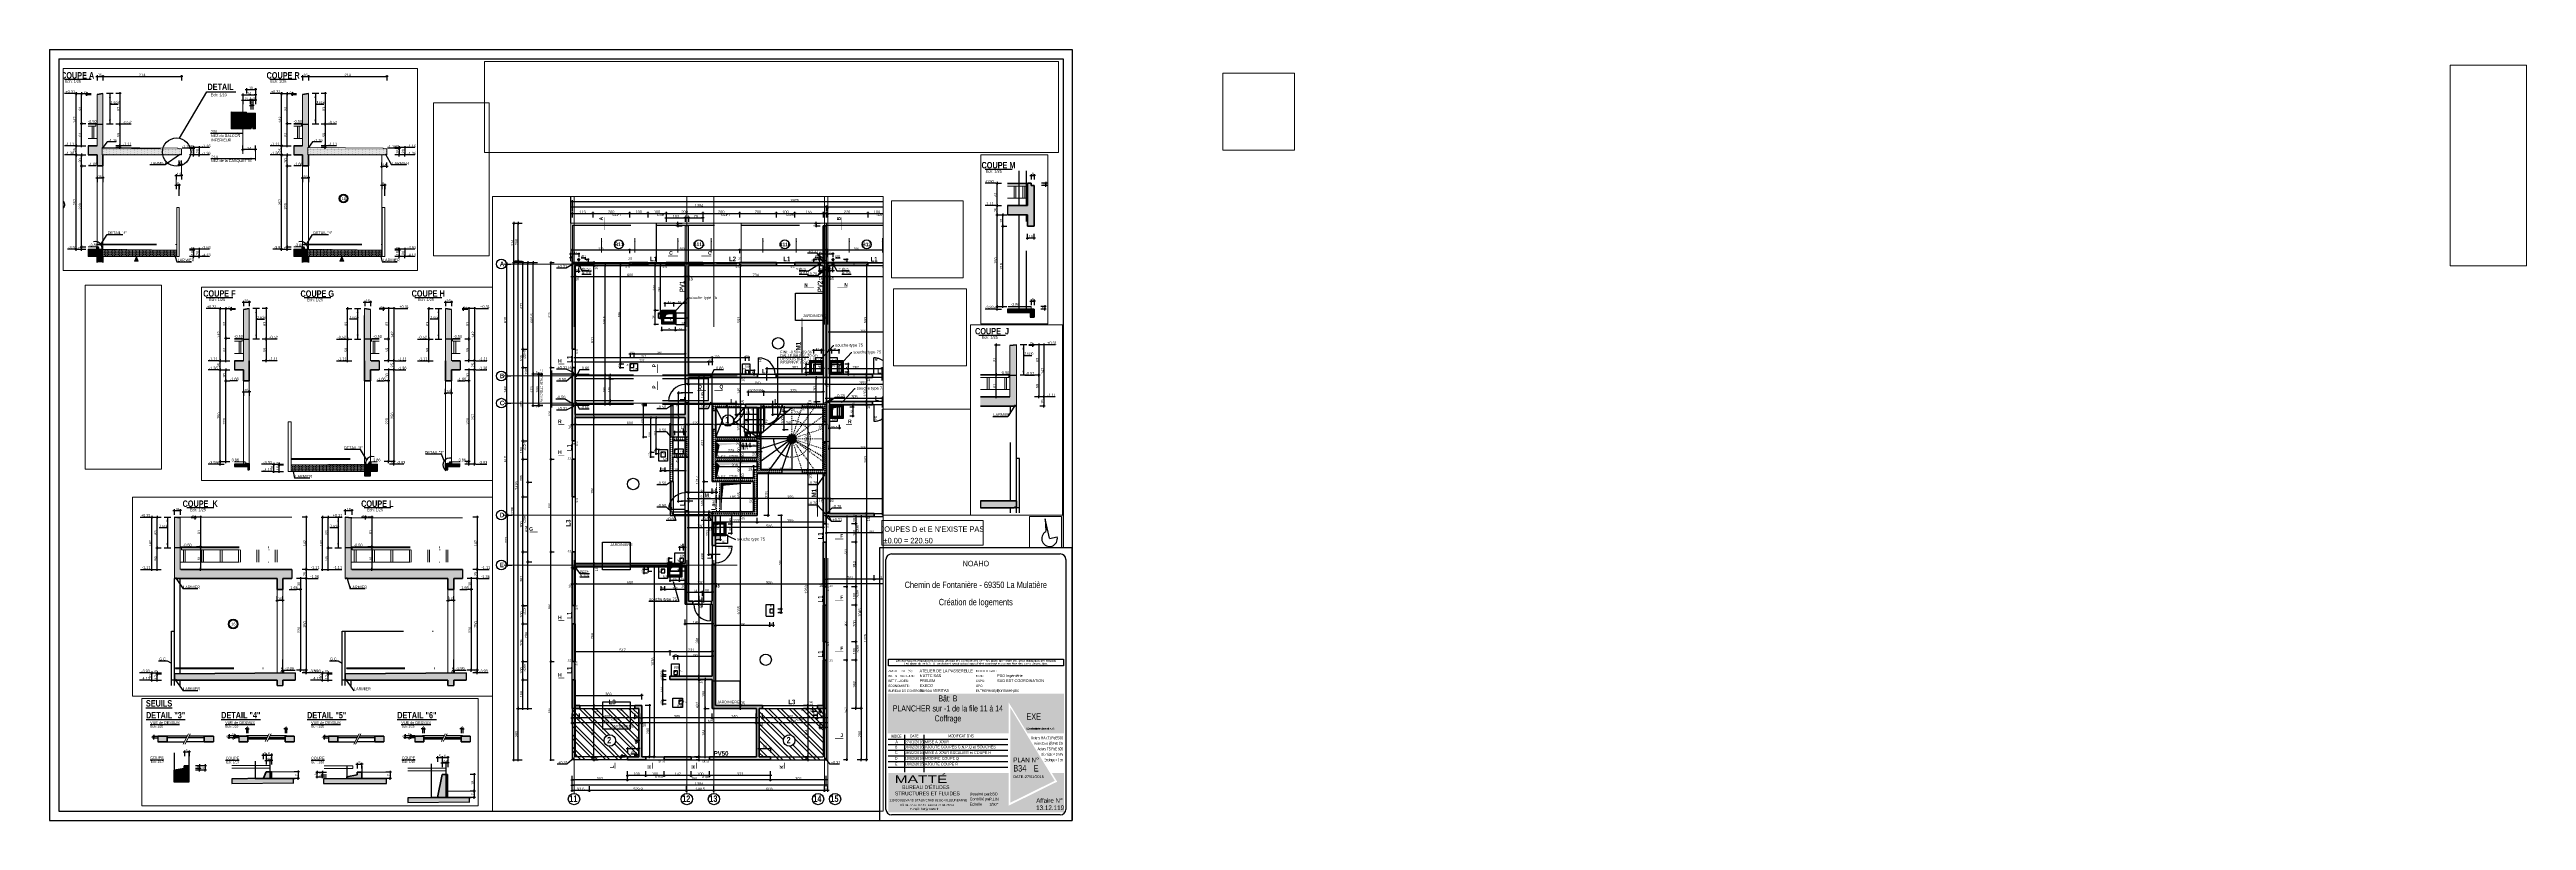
# Paper-space layout 'Présentation1' of a CAD drawing. Header units: millimetres. Extents: x 1304 to 4004, y 35 to 875.
# The model-space entities are those that its viewports show. They can reach past a viewport. Long polylines and large blocks are cut down to what shows.
import ezdxf
from ezdxf import colors
from ezdxf.entities.mleader import LeaderData, LeaderLine
from ezdxf.enums import TextEntityAlignment as Align
from ezdxf.math import Vec2, Vec3

# ---------------------------------------------------------------- set-up
doc = ezdxf.new("R2010")
doc.units = ezdxf.units.MM
for name, pattern in [('CACHEX2', [19.05, 12.7, -6.35]), ('TIRETPTX2', [50.8, 25.4, -12.7, 0, -12.7]), ('VW-01', [0.41656, 0.20828, -0.20828])]:
    doc.linetypes.add(name, pattern=pattern)
for name, color, linetype in [('01-cartouche', 7, 'Continuous'), ('01-cartouche-cage A', 7, 'Continuous'), ('01_cote_gen', 4, 'Continuous'), ('01_linteaux', 2, 'Continuous'), ('01_murs_sup', 2, 'CACHEX2'), ('01_poch_BN', 9, 'Continuous'), ('01_poch_murs', 253, 'Continuous'), ('01_poch_poteaux', 250, 'Continuous'), ('01_resv', 32, 'Continuous'), ('01_texte', 230, 'Continuous'), ('AA_COTES', 2, 'Continuous')]:
    doc.layers.add(name, color=color, linetype=linetype)
doc.layers.add('01_fenetre', color=5, linetype='Continuous', plot=False)
for name, color, linetype, lineweight in [('01_murs_coup', 5, 'Continuous', 60), ('01_tram_axes', 2, 'TIRETPTX2', 9), ('_GAZELEC-RESERVATION 2', 6, 'Continuous', 18), ('B Aménagement intérieur', 7, 'Continuous', 5), ('B Général', 7, 'Continuous', 5)]:
    doc.layers.add(name, color=color, linetype=linetype, lineweight=lineweight)
doc.styles.add('ARIAL NA', font='ARIALN.TTF')
doc.styles.add('cartouche', font='ARIALN.TTF', dxfattribs={"width": 0.01})
doc.styles.add('Eurostile', font='')
doc.styles.add('impact', font='impact.ttf')
doc.styles.add('MATTE_TXT', font='arial.ttf')
doc.styles.get("Standard").update_dxf_attribs({"font": 'arial.ttf'})
doc.styles.add('STYLE2', font='ARIALN.TTF')
doc.styles.add('stylemattecart', font='ARIALN.TTF')
doc.styles.get('Eurostile').set_extended_font_data('Eurostile')
doc.dimstyles.new('JB10', dxfattribs={"dimscale": 0.1, "dimtxt": 150, "dimasz": 15, "dimexe": 0.1, "dimexo": 0.1, "dimgap": 0.09, "dimtad": 1, "dimdec": 1, "dimlfac": 0.2, "dimdsep": 46, "dimtxsty": 'STYLE2', "dimblk1": 'BOND_G', "dimblk2": 'BOND_D', "dimsah": 1, "dimcen": 1.5, "dimdle": 0.01, "dimse1": 1, "dimse2": 1, "dimclrd": 4, "dimclre": 2, "dimclrt": 6, "dimazin": 2, "dimtfac": 2.333333, "dimtdec": 1, "dimtix": 1, "dimtmove": 2, "dimatfit": 3, "dimldrblk": 'BOND_G', "dimfxl": 1, "dimtolj": 1, "dimtzin": 0, "dimarcsym": 0})
doc.dimstyles.new('JB25', dxfattribs={"dimscale": 0.1, "dimtxt": 150, "dimasz": 15, "dimexe": 0.1, "dimexo": 0.1, "dimgap": 0.09, "dimtad": 1, "dimdec": 1, "dimlfac": 0.5, "dimdsep": 46, "dimtxsty": 'STYLE2', "dimblk1": 'BOND_G', "dimblk2": 'BOND_D', "dimsah": 1, "dimcen": 1.5, "dimdle": 0.01, "dimse1": 1, "dimse2": 1, "dimclrd": 4, "dimclre": 2, "dimclrt": 6, "dimazin": 2, "dimtfac": 2.333333, "dimtdec": 1, "dimtix": 1, "dimtmove": 2, "dimatfit": 3, "dimldrblk": 'BOND_G', "dimfxl": 1, "dimtolj": 1, "dimtzin": 0, "dimarcsym": 0})
doc.dimstyles.new('JB50', dxfattribs={"dimscale": 0.1, "dimtxt": 150, "dimasz": 15, "dimexe": 0.1, "dimexo": 0.1, "dimgap": 0.09, "dimtad": 1, "dimdec": 1, "dimdsep": 46, "dimtxsty": 'STYLE2', "dimblk1": 'BOND_G', "dimblk2": 'BOND_D', "dimsah": 1, "dimcen": 1.5, "dimdle": 0.01, "dimse1": 1, "dimse2": 1, "dimclrd": 4, "dimclre": 2, "dimclrt": 6, "dimazin": 2, "dimtfac": 2.333333, "dimtdec": 1, "dimtix": 1, "dimtmove": 2, "dimatfit": 3, "dimldrblk": 'BOND_G', "dimfxl": 1, "dimtolj": 1, "dimtzin": 0, "dimarcsym": 0})
doc.dimstyles.new('JB50res', dxfattribs={"dimscale": 0.1, "dimtxt": 120, "dimasz": 12, "dimexe": 0.1, "dimexo": 0.1, "dimgap": 0.09, "dimtad": 1, "dimdec": 1, "dimdsep": 46, "dimtxsty": 'STYLE2', "dimblk1": 'BOND_G', "dimblk2": 'BOND_D', "dimsah": 1, "dimcen": 1.5, "dimdle": 0.01, "dimse1": 1, "dimse2": 1, "dimclrd": 4, "dimclre": 2, "dimclrt": 6, "dimazin": 2, "dimtfac": 2.333333, "dimtdec": 1, "dimtix": 1, "dimtmove": 2, "dimatfit": 3, "dimldrblk": 'BOND_G', "dimfxl": 1, "dimtolj": 1, "dimtzin": 0, "dimarcsym": 0})
pattern_1 = [(135, (0, -10155.59), (-33.67596, -33.67596), []), (135, (1e-15, -10133.14), (-33.67596, -33.67596), [])]

# ---------------------------------------------------------------- blocks, each defined once
blk = doc.blocks.new('cartstruc')
at = {"layer": '01-cartouche-cage A', "linetype": 'Continuous'}
h = blk.add_hatch(color=9, dxfattribs=at)
h.dxf.hatch_style = 2
h.paths.add_polyline_path([(-44, 691), (-1005, 691), (-1005, 474), (-347, 474), (-347, 644), (-243, 474), (-44, 474)])
h.paths.add_polyline_path([(-951, 670), (-408, 670), (-408, 498), (-951, 498)], flags=24)
h.paths.add_polyline_path([(-224, 591), (-105, 591), (-105, 609), (-224, 609)], flags=24)
h.paths.add_polyline_path([(-225, 610), (-106, 610), (-106, 628), (-225, 628)], flags=24)
h.paths.add_polyline_path([(-226, 625), (-65, 625), (-65, 652), (-226, 652)], flags=24)
h.paths.add_polyline_path([(-226, 647), (-85, 647), (-85, 674), (-226, 674)], flags=24)
h = blk.add_hatch(color=1, dxfattribs=at)
h.dxf.hatch_style = 2
h.paths.add_polyline_path([(-338, 616), (-338, 96), (-95, 216)])
h.paths.add_polyline_path([(-319, 264), (-191, 265), (-191, 304), (-319, 302)], flags=24)
h.paths.add_polyline_path([(-327, 203), (-70, 204), (-70, 265), (-327, 264)], flags=9)
h = blk.add_hatch(color=8, dxfattribs=at)
h.dxf.hatch_style = 2
h.paths.add_polyline_path([(-45, 259), (-111, 259), (-82, 211), (-347, 80), (-347, 259), (-1003, 259), (-1003, 44), (-45, 44)])
h.paths.add_polyline_path([(-202, 89), (-60, 89), (-60, 128), (-202, 128)], flags=24)
h.paths.add_polyline_path([(-999, 201), (-638, 201), (-638, 47), (-999, 47)], flags=24)
h.paths.add_polyline_path([(-978, 193), (-435, 193), (-435, 255), (-978, 255)], flags=24)
h.paths.add_polyline_path([(-560, 136), (-505, 136), (-505, 166), (-560, 166)], flags=24)
h.paths.add_polyline_path([(-203, 50), (-57, 50), (-57, 89), (-203, 89)], flags=24)
h.paths.add_polyline_path([(-457, 55), (-402, 55), (-402, 86), (-457, 86)], flags=24)
h.paths.add_polyline_path([(-459, 93), (-404, 93), (-404, 124), (-459, 124)], flags=24)
h.paths.add_polyline_path([(-558, 55), (-499, 55), (-499, 86), (-558, 86)], flags=24)
h.paths.add_polyline_path([(-551, 94), (-498, 94), (-498, 125), (-551, 125)], flags=24)
h.paths.add_polyline_path([(-460, 172), (-408, 172), (-408, 203), (-460, 203)], flags=24)
h.paths.add_polyline_path([(-548, 175), (-501, 175), (-501, 206), (-548, 206)], flags=24)
h.paths.add_polyline_path([(-562, 214), (-499, 214), (-499, 245), (-562, 245)], flags=8)
h.paths.add_polyline_path([(-459, 213), (-411, 213), (-411, 244), (-459, 244)], flags=24)
h.paths.add_polyline_path([(-458, 133), (-405, 133), (-405, 164), (-458, 164)], flags=24)
for p, q in [((0, 1485), (-1050, 1485)), ((-1050, 1485), (-1050, 0)), ((0, 0), (0, 1485)), ((-1050, 0), (0, 0))]:
    blk.add_line(p, q, dxfattribs=at)
at = {"layer": '01-cartouche-cage A', "color": 7, "linetype": 'Continuous'}
for p, q in [((-1015, 60), (-1015, 1422)), ((-985, 1452), (-65, 1452)), ((-35, 1422), (-35, 292)), ((-35, 292), (-35, 60)), ((-65, 30), (-985, 30))]:
    blk.add_line(p, q, dxfattribs=at)
at = {"layer": '01-cartouche-cage A', "color": 7}
for p, q in [((-1002, 879), (-48, 879)), ((-1002, 842), (-1002, 879)), ((-48, 842), (-1002, 842)), ((-48, 879), (-48, 842))]:
    blk.add_line(p, q, dxfattribs=at)
at = {"layer": '01-cartouche-cage A', "color": 8}
for p, q in [((-1004, 442), (-351, 442)), ((-1004, 414), (-351, 414)), ((-915, 467), (-915, 263)), ((-809, 467), (-809, 263)), ((-1004, 383), (-351, 383)), ((-1004, 352), (-351, 352)), ((-1004, 321), (-351, 321)), ((-1004, 290), (-351, 290))]:
    blk.add_line(p, q, dxfattribs=at)
at = {"layer": '01-cartouche-cage A', "color": 7, "linetype": 'Continuous'}
for centre, start, end in [((-985, 1422), 90, 180), ((-65, 1422), 0, 90), ((-985, 60), 180, 270), ((-65, 60), 270, 0)]:
    blk.add_arc(centre, 30, start, end, dxfattribs=at)
at = {"layer": '01-cartouche-cage A', "color": 8, "style": 'cartouche'}
for s, p in [('ARCHITECTE(S):', (-1002, 808)), ('MO DELEGUE:', (-525, 808)), ('BET STRUCTURE:', (-1002, 781)), ('BET FLUIDES:', (-1002, 754)), ('ECONOMISTE:', (-1002, 727)), ('BUREAU DE CONTROLE:', (-1002, 700)), ('MOE:', (-525, 781)), ('CSPS:', (-525, 754)), ('OPC:', (-525, 727)), ('ENTREPRISE(S):', (-525, 700))]:
    blk.add_text(s, height=12, dxfattribs=at).set_placement(p)
at = {"layer": '01-cartouche-cage A', "color": 7, "style": 'stylemattecart'}
for s, p in [('Les entreprises réalisant les travaux devront tenir compte des derniers plans architecte lors de la réalisation des travaux', (-525, 870)), ("Les plans du be MATTE ne doivent servir qu'au corps d'état concerné et doivent être des plans d'exécution.", (-525, 854))]:
    blk.add_text(s, height=12, dxfattribs=at).set_placement(p, align=Align.MIDDLE_CENTER)
for s, height, width, p, p2 in [('INDICE', 16, 0.941138, (-989, 451), (-930, 451)), ('DATE', 16, 0.922192, (-883, 452), (-838, 452)), ('MODIFICATIONS', 16, 0.943218, (-675, 453), (-537, 453)), ('Aciers HA (T) FeE500', 16, 0.978863, (-225, 442), (-50, 442)), ('Aciers Doux (Ø) FeE 235', 16, 0.76709, (-207, 412), (-50, 412)), ('Aciers TS FeE 500', 16, 0.901377, (-189, 382), (-50, 382)), ('Béton fc28 >= 25MPa', 16, 0.678142, (-170, 352), (-50, 352)), ('Enrobage = 3 cm', 16, 0.726904, (-152, 322), (-50, 322)), ('Affaire N°', 25, 1.15762, (-196, 96), (-51, 96))]:
    blk.add_text(s, height=height, dxfattribs=dict(at, width=width)).set_placement(p, p2, align=Align.FIT)
for s, height, p in [('Contrainte de sol:', 12, (-250, 494)), ('Contrainte sur le sol:', 12, (-247, 494)), ('Dessiné par :', 15, (-559, 137)), ('119 BOULEVARD STALINGRAD 69100 VILLEURBANNE', 12, (-996, 104)), ('Tél. 04 72 44  02 87  Fax 04 72 44 26 59', 12, (-943, 78)), ('E-mail : bet@matte.fr', 12, (-884, 56)), ('Contrôlé par :', 15, (-559, 109)), ('Echelle         :', 15, (-559, 81))]:
    blk.add_text(s, height=height, dxfattribs=at).set_placement(p)
at = {"layer": '01-cartouche-cage A', "color": 255, "style": 'stylemattecart'}
for s, height, p in [('PLAN N°', 25, (-321, 317)), ('STRUCTURES ET FLUIDES', 20, (-966, 137)), ("BUREAU D'ÉTUDES", 20, (-927, 171)), ('DATE :', 15, (-321, 231))]:
    blk.add_text(s, height=height, dxfattribs=at).set_placement(p)
at = {"layer": '01-cartouche-cage A', "color": 255, "style": 'stylemattecart', "width": 1.812358}
blk.add_text('MATTÉ', height=41, dxfattribs=at).set_placement((-968, 204), (-680, 204), align=Align.FIT)
at = {"layer": '01-cartouche-cage A', "color": 7, "style": 'stylemattecart'}
for tag, height, p in [('NOMCLIENT', 30, (-525, 1400)), ('ADRESSE1CLIENT', 25, (-525, 1327)), ('ADRESSE2CLIENT', 25, (-525, 1284)), ('NOMAFFAIRE1', 45, (-525, 1190)), ('NOMAFFAIRE2', 45, (-525, 1110)), ('NOMAFFAIRE3', 45, (-525, 1032)), ('ADRESSE1AFFAIRE', 20, (-525, 943)), ('ADRESSE2AFFAIRE', 20, (-525, 909)), ('INDICE-A', 15, (-959, 428)), ('INDICE-B', 15, (-959, 400)), ('DATE-A', 15, (-862, 428)), ('DATE-B', 15, (-862, 400)), ('INDICE-C', 15, (-959, 369)), ('INDICE-D', 15, (-959, 338)), ('INDICE-E', 15, (-959, 307)), ('INDICE-F', 15, (-959, 276)), ('DATE-C', 15, (-862, 369)), ('DATE-D', 15, (-862, 338)), ('DATE-E', 15, (-862, 307)), ('DATE-F', 15, (-862, 276))]:
    blk.add_attdef(tag, text='', height=height, dxfattribs=at).set_placement(p, align=Align.MIDDLE_CENTER)
for tag, height, p in [('NOMARCHI', 15, (-831, 803)), ('MODEL', 15, (-409, 803)), ('BETSTRUCTURE', 15, (-831, 777)), ('BETFLUIDES', 15, (-831, 749)), ('ECONOMISTE', 15, (-831, 723)), ('BDC', 15, (-831, 696)), ('MOE', 15, (-409, 777)), ('CSPS', 15, (-409, 749)), ('OPC', 15, (-409, 723)), ('NOMENTREPRISE', 15, (-409, 696)), ('NUMBAT', 27, (-250, 615)), ('PHASE', 35, (-250, 538)), ('CONT-SOL', 12, (-139, 490)), ('NOMDESS', 15, (-452, 132)), ('NOMING', 15, (-452, 104)), ('ECH', 15, (-452, 76)), ('NUMAFF', 25, (-196, 49))]:
    blk.add_attdef(tag, text='', height=height, dxfattribs=at).set_placement(p, align=Align.BOTTOM_LEFT)
at = {"layer": '01-cartouche-cage A', "color": 7, "style": 'stylemattecart', "width": 0.8}
for tag, p in [('TITRTEPLAN1', (-677, 665)), ('TITRTEPLAN2', (-677, 610)), ('TITRTEPLAN3', (-677, 556)), ('TITRTEPLAN4', (-677, 501))]:
    blk.add_attdef(tag, text='', height=33, dxfattribs=at).set_placement(p, align=Align.MIDDLE_CENTER)
at = {"layer": '01-cartouche-cage A', "color": 7, "style": 'stylemattecart'}
for tag, p in [('MODIF-A', (-803, 428)), ('MODIF-B', (-803, 400)), ('MODIF-C', (-803, 369)), ('MODIF-D', (-803, 338)), ('MODIF-E', (-803, 307)), ('MODIF-F', (-803, 276))]:
    blk.add_attdef(tag, text='', height=15, dxfattribs=at).set_placement(p, align=Align.MIDDLE_LEFT)
at = {"layer": '01-cartouche-cage A', "color": 255, "style": 'stylemattecart'}
for tag, height, p in [('N°P', 35, (-321, 256)), ('IP', 35, (-210, 256)), ('DATEPLAN', 15, (-258, 227))]:
    blk.add_attdef(tag, text='', height=height, dxfattribs=at).set_placement(p, align=Align.BOTTOM_LEFT)
blk = doc.blocks.new('BOND_G')
at = {"layer": 'AA_COTES', "color": 0}
for p, q in [((5, 0), (-5, 0)), ((1.8, 1.8), (-1.8, -1.8)), ((0, -5), (0, 15))]:
    blk.add_line(p, q, dxfattribs=at)
blk = doc.blocks.new('BOND_D')
at = {"layer": 'AA_COTES', "color": 0}
for p, q in [((5, 0), (-5, 0)), ((-1.8, -1.8), (1.8, 1.8)), ((0, 5), (0, -15))]:
    blk.add_line(p, q, dxfattribs=at)
blk = doc.blocks.new('*D3137')
at = {"layer": '01_cote_gen', "color": 4, "lineweight": -2, "ltscale": 2, "transparency": 16777216}
blk.add_line((21670, -35677), (21573, -35677), dxfattribs=at)
at = {"layer": 'Defpoints', "color": 0, "ltscale": 2, "transparency": 16777216}
for p in [(21571, -35336), (21671, -35336), (21571, -35677)]:
    blk.add_point(p, dxfattribs=at)
at = {"layer": '01_cote_gen', "color": 4, "lineweight": -2, "ltscale": 2, "transparency": 16777216, "xscale": 1.5, "yscale": 1.5, "zscale": 1.5, "rotation": 180}
blk.add_blockref('BOND_D', (21571, -35677), dxfattribs=at)
at = {"layer": '01_cote_gen', "color": 4, "lineweight": -2, "ltscale": 2, "transparency": 16777216, "xscale": 1.5, "yscale": 1.5, "zscale": 1.5}
blk.add_blockref('BOND_G', (21671, -35677), dxfattribs=at)
at = {"layer": '01_cote_gen', "color": 6, "lineweight": 0, "ltscale": 2, "transparency": 16777216, "insert": (21621, -35669), "char_height": 15, "attachment_point": 5, "style": 'STYLE2'}
blk.add_mtext('\\A1;100', dxfattribs=at)
blk = doc.blocks.new('*D3138')
at = {"layer": '01_cote_gen', "color": 4, "lineweight": -2, "ltscale": 2, "transparency": 16777216}
blk.add_line((21570, -35677), (21312, -35677), dxfattribs=at)
at = {"layer": 'Defpoints', "color": 0, "ltscale": 2, "transparency": 16777216}
for p in [(21310, -35336), (21571, -35336), (21310, -35677)]:
    blk.add_point(p, dxfattribs=at)
at = {"layer": '01_cote_gen', "color": 4, "lineweight": -2, "ltscale": 2, "transparency": 16777216, "xscale": 1.5, "yscale": 1.5, "zscale": 1.5, "rotation": 180}
blk.add_blockref('BOND_D', (21310, -35677), dxfattribs=at)
at = {"layer": '01_cote_gen', "color": 4, "lineweight": -2, "ltscale": 2, "transparency": 16777216, "xscale": 1.5, "yscale": 1.5, "zscale": 1.5}
blk.add_blockref('BOND_G', (21571, -35677), dxfattribs=at)
at = {"layer": '01_cote_gen', "color": 6, "lineweight": 0, "ltscale": 2, "transparency": 16777216, "insert": (21441, -35669), "char_height": 15, "attachment_point": 5, "style": 'STYLE2'}
blk.add_mtext('\\A1;261', dxfattribs=at)
blk = doc.blocks.new('*D3139')
at = {"layer": '01_cote_gen', "color": 4, "lineweight": -2, "ltscale": 2, "transparency": 16777216}
blk.add_line((19926, -35702), (19939, -35702), dxfattribs=at)
at = {"layer": 'Defpoints', "color": 0, "ltscale": 2, "transparency": 16777216}
for p in [(19924, -35732), (19940, -35702), (19940, -35732)]:
    blk.add_point(p, dxfattribs=at)
at = {"layer": '01_cote_gen', "color": 4, "lineweight": -2, "ltscale": 2, "transparency": 16777216, "xscale": 1.5, "yscale": 1.5, "zscale": 1.5, "rotation": 180}
blk.add_blockref('BOND_G', (19924, -35702), dxfattribs=at)
at = {"layer": '01_cote_gen', "color": 4, "lineweight": -2, "ltscale": 2, "transparency": 16777216, "xscale": 1.5, "yscale": 1.5, "zscale": 1.5}
blk.add_blockref('BOND_D', (19940, -35702), dxfattribs=at)
at = {"layer": '01_cote_gen', "color": 6, "lineweight": 0, "ltscale": 2, "transparency": 16777216, "insert": (19915, -35714), "char_height": 15, "attachment_point": 5, "style": 'STYLE2'}
blk.add_mtext('\\A1;16', dxfattribs=at)
blk = doc.blocks.new('*D3140')
at = {"layer": '01_cote_gen', "color": 4, "lineweight": -2, "ltscale": 2, "transparency": 16777216}
blk.add_line((19942, -35702), (20539, -35702), dxfattribs=at)
at = {"layer": 'Defpoints', "color": 0, "ltscale": 2, "transparency": 16777216}
for p in [(19940, -35732), (20540, -35702), (20540, -35712)]:
    blk.add_point(p, dxfattribs=at)
at = {"layer": '01_cote_gen', "color": 4, "lineweight": -2, "ltscale": 2, "transparency": 16777216, "xscale": 1.5, "yscale": 1.5, "zscale": 1.5, "rotation": 180}
blk.add_blockref('BOND_G', (19940, -35702), dxfattribs=at)
at = {"layer": '01_cote_gen', "color": 4, "lineweight": -2, "ltscale": 2, "transparency": 16777216, "xscale": 1.5, "yscale": 1.5, "zscale": 1.5}
blk.add_blockref('BOND_D', (20540, -35702), dxfattribs=at)
at = {"layer": '01_cote_gen', "color": 6, "lineweight": 0, "ltscale": 2, "transparency": 16777216, "insert": (20240, -35694), "char_height": 15, "attachment_point": 5, "style": 'STYLE2'}
blk.add_mtext('\\A1;600', dxfattribs=at)
blk = doc.blocks.new('*D3141')
at = {"layer": '01_cote_gen', "color": 4, "lineweight": -2, "ltscale": 2, "transparency": 16777216}
blk.add_line((20542, -35702), (20557, -35702), dxfattribs=at)
at = {"layer": 'Defpoints', "color": 0, "ltscale": 2, "transparency": 16777216}
for p in [(20540, -35712), (20558, -35702), (20558, -35702)]:
    blk.add_point(p, dxfattribs=at)
at = {"layer": '01_cote_gen', "color": 4, "lineweight": -2, "ltscale": 2, "transparency": 16777216, "xscale": 1.5, "yscale": 1.5, "zscale": 1.5, "rotation": 180}
blk.add_blockref('BOND_G', (20540, -35702), dxfattribs=at)
at = {"layer": '01_cote_gen', "color": 4, "lineweight": -2, "ltscale": 2, "transparency": 16777216, "xscale": 1.5, "yscale": 1.5, "zscale": 1.5}
blk.add_blockref('BOND_D', (20558, -35702), dxfattribs=at)
at = {"layer": '01_cote_gen', "color": 6, "lineweight": 0, "ltscale": 2, "transparency": 16777216, "insert": (20530, -35714), "char_height": 15, "attachment_point": 5, "style": 'STYLE2'}
blk.add_mtext('\\A1;18', dxfattribs=at)
blk = doc.blocks.new('*D3142')
at = {"layer": '01_cote_gen', "color": 4, "lineweight": -2, "ltscale": 2, "transparency": 16777216}
blk.add_line((20560, -35702), (20687, -35702), dxfattribs=at)
at = {"layer": 'Defpoints', "color": 0, "ltscale": 2, "transparency": 16777216}
for p in [(20558, -35702), (20688, -35702), (20688, -35702)]:
    blk.add_point(p, dxfattribs=at)
at = {"layer": '01_cote_gen', "color": 4, "lineweight": -2, "ltscale": 2, "transparency": 16777216, "xscale": 1.5, "yscale": 1.5, "zscale": 1.5, "rotation": 180}
blk.add_blockref('BOND_G', (20558, -35702), dxfattribs=at)
at = {"layer": '01_cote_gen', "color": 4, "lineweight": -2, "ltscale": 2, "transparency": 16777216, "xscale": 1.5, "yscale": 1.5, "zscale": 1.5}
blk.add_blockref('BOND_D', (20688, -35702), dxfattribs=at)
at = {"layer": '01_cote_gen', "color": 6, "lineweight": 0, "ltscale": 2, "transparency": 16777216, "insert": (20623, -35694), "char_height": 15, "attachment_point": 5, "style": 'STYLE2'}
blk.add_mtext('\\A1;130', dxfattribs=at)
blk = doc.blocks.new('*D3143')
at = {"layer": '01_cote_gen', "color": 4, "lineweight": -2, "ltscale": 0.1, "transparency": 16777216}
blk.add_line((20689, -35702), (20705, -35702), dxfattribs=at)
at = {"layer": 'Defpoints', "color": 0, "ltscale": 0.1, "transparency": 16777216}
for p in [(20688, -35702), (20706, -35702), (20706, -35702)]:
    blk.add_point(p, dxfattribs=at)
at = {"layer": '01_cote_gen', "color": 4, "lineweight": -2, "ltscale": 0.1, "transparency": 16777216, "xscale": 1.2, "yscale": 1.2, "zscale": 1.2, "rotation": 180}
blk.add_blockref('BOND_G', (20688, -35702), dxfattribs=at)
at = {"layer": '01_cote_gen', "color": 4, "lineweight": -2, "ltscale": 0.1, "transparency": 16777216, "xscale": 1.2, "yscale": 1.2, "zscale": 1.2}
blk.add_blockref('BOND_D', (20706, -35702), dxfattribs=at)
at = {"layer": '01_cote_gen', "color": 6, "ltscale": 0.1, "transparency": 16777216, "insert": (20717, -35715), "char_height": 12, "attachment_point": 5, "style": 'STYLE2'}
blk.add_mtext('\\A1;18', dxfattribs=at)
blk = doc.blocks.new('*D3144')
at = {"layer": '01_cote_gen', "color": 4, "lineweight": -2, "ltscale": 2, "transparency": 16777216}
blk.add_line((20708, -35702), (21291, -35702), dxfattribs=at)
at = {"layer": 'Defpoints', "color": 0, "ltscale": 2, "transparency": 16777216}
for p in [(20706, -35702), (21292, -35702), (21292, -35702)]:
    blk.add_point(p, dxfattribs=at)
at = {"layer": '01_cote_gen', "color": 4, "lineweight": -2, "ltscale": 2, "transparency": 16777216, "xscale": 1.5, "yscale": 1.5, "zscale": 1.5, "rotation": 180}
blk.add_blockref('BOND_G', (20706, -35702), dxfattribs=at)
at = {"layer": '01_cote_gen', "color": 4, "lineweight": -2, "ltscale": 2, "transparency": 16777216, "xscale": 1.5, "yscale": 1.5, "zscale": 1.5}
blk.add_blockref('BOND_D', (21292, -35702), dxfattribs=at)
at = {"layer": '01_cote_gen', "color": 6, "lineweight": 0, "ltscale": 2, "transparency": 16777216, "insert": (20999, -35694), "char_height": 15, "attachment_point": 5, "style": 'STYLE2'}
blk.add_mtext('\\A1;586', dxfattribs=at)
blk = doc.blocks.new('*D3145')
at = {"layer": '01_cote_gen', "color": 4, "lineweight": -2, "ltscale": 2, "transparency": 16777216}
blk.add_line((21294, -35702), (21307, -35702), dxfattribs=at)
at = {"layer": 'Defpoints', "color": 0, "ltscale": 2, "transparency": 16777216}
for p in [(21292, -35702), (21308, -35646), (21308, -35702)]:
    blk.add_point(p, dxfattribs=at)
at = {"layer": '01_cote_gen', "color": 4, "lineweight": -2, "ltscale": 2, "transparency": 16777216, "xscale": 1.5, "yscale": 1.5, "zscale": 1.5, "rotation": 180}
blk.add_blockref('BOND_G', (21292, -35702), dxfattribs=at)
at = {"layer": '01_cote_gen', "color": 4, "lineweight": -2, "ltscale": 2, "transparency": 16777216, "xscale": 1.5, "yscale": 1.5, "zscale": 1.5}
blk.add_blockref('BOND_D', (21308, -35702), dxfattribs=at)
at = {"layer": '01_cote_gen', "color": 6, "lineweight": 0, "ltscale": 2, "transparency": 16777216, "insert": (21281, -35712), "char_height": 15, "attachment_point": 5, "style": 'STYLE2'}
blk.add_mtext('\\A1;16', dxfattribs=at)
blk = doc.blocks.new('*D3146')
at = {"layer": '01_cote_gen', "color": 4, "lineweight": -2, "ltscale": 0.1, "transparency": 16777216}
for p, q in [((21307, -35702), (21306, -35702)), ((21308, -35702), (21310, -35702)), ((21311, -35702), (21313, -35702))]:
    blk.add_line(p, q, dxfattribs=at)
at = {"layer": 'Defpoints', "color": 0, "ltscale": 0.1, "transparency": 16777216}
for p in [(21308, -35693), (21310, -35693), (21310, -35702)]:
    blk.add_point(p, dxfattribs=at)
at = {"layer": '01_cote_gen', "color": 4, "lineweight": -2, "ltscale": 0.1, "transparency": 16777216, "xscale": 1.2, "yscale": 1.2, "zscale": 1.2}
blk.add_blockref('BOND_G', (21308, -35702), dxfattribs=at)
at = {"layer": '01_cote_gen', "color": 4, "lineweight": -2, "ltscale": 0.1, "transparency": 16777216, "xscale": 1.2, "yscale": 1.2, "zscale": 1.2, "rotation": 180}
blk.add_blockref('BOND_D', (21310, -35702), dxfattribs=at)
at = {"layer": '01_cote_gen', "color": 6, "ltscale": 0.1, "transparency": 16777216, "insert": (21315, -35709), "char_height": 12, "attachment_point": 5, "style": 'STYLE2'}
blk.add_mtext('\\A1;2', dxfattribs=at)
blk = doc.blocks.new('*D3059')
at = {"layer": '01_cote_gen', "color": 4, "lineweight": -2, "ltscale": 2, "transparency": 16777216}
blk.add_line((19926, -33684), (20036, -33684), dxfattribs=at)
at = {"layer": 'Defpoints', "color": 0, "ltscale": 2, "transparency": 16777216}
for p in [(19924, -33674), (20037, -33682), (20037, -33684)]:
    blk.add_point(p, dxfattribs=at)
at = {"layer": '01_cote_gen', "color": 4, "lineweight": -2, "ltscale": 2, "transparency": 16777216, "xscale": 1.5, "yscale": 1.5, "zscale": 1.5, "rotation": 180}
blk.add_blockref('BOND_G', (19924, -33684), dxfattribs=at)
at = {"layer": '01_cote_gen', "color": 4, "lineweight": -2, "ltscale": 2, "transparency": 16777216, "xscale": 1.5, "yscale": 1.5, "zscale": 1.5}
blk.add_blockref('BOND_D', (20037, -33684), dxfattribs=at)
at = {"layer": '01_cote_gen', "color": 6, "lineweight": 0, "ltscale": 2, "transparency": 16777216, "insert": (19981, -33676), "char_height": 15, "attachment_point": 5, "style": 'STYLE2'}
blk.add_mtext('\\A1;113', dxfattribs=at)
blk = doc.blocks.new('*D3060')
at = {"layer": '01_cote_gen', "color": 4, "lineweight": -2, "ltscale": 2, "transparency": 16777216}
blk.add_line((20039, -33684), (20236, -33684), dxfattribs=at)
at = {"layer": 'Defpoints', "color": 0, "ltscale": 2, "transparency": 16777216}
for p in [(20037, -33682), (20237, -33682), (20237, -33684)]:
    blk.add_point(p, dxfattribs=at)
at = {"layer": '01_cote_gen', "color": 4, "lineweight": -2, "ltscale": 2, "transparency": 16777216, "xscale": 1.5, "yscale": 1.5, "zscale": 1.5, "rotation": 180}
blk.add_blockref('BOND_G', (20037, -33684), dxfattribs=at)
at = {"layer": '01_cote_gen', "color": 4, "lineweight": -2, "ltscale": 2, "transparency": 16777216, "xscale": 1.5, "yscale": 1.5, "zscale": 1.5}
blk.add_blockref('BOND_D', (20237, -33684), dxfattribs=at)
at = {"layer": '01_cote_gen', "color": 6, "lineweight": 0, "ltscale": 2, "transparency": 16777216, "insert": (20137, -33676), "char_height": 15, "attachment_point": 5, "style": 'STYLE2'}
blk.add_mtext('\\A1;200', dxfattribs=at)
blk = doc.blocks.new('*D3061')
at = {"layer": '01_cote_gen', "color": 4, "lineweight": -2, "ltscale": 2, "transparency": 16777216}
blk.add_line((20239, -33684), (20336, -33684), dxfattribs=at)
at = {"layer": 'Defpoints', "color": 0, "ltscale": 2, "transparency": 16777216}
for p in [(20237, -33682), (20337, -33682), (20337, -33684)]:
    blk.add_point(p, dxfattribs=at)
at = {"layer": '01_cote_gen', "color": 4, "lineweight": -2, "ltscale": 2, "transparency": 16777216, "xscale": 1.5, "yscale": 1.5, "zscale": 1.5, "rotation": 180}
blk.add_blockref('BOND_G', (20237, -33684), dxfattribs=at)
at = {"layer": '01_cote_gen', "color": 4, "lineweight": -2, "ltscale": 2, "transparency": 16777216, "xscale": 1.5, "yscale": 1.5, "zscale": 1.5}
blk.add_blockref('BOND_D', (20337, -33684), dxfattribs=at)
at = {"layer": '01_cote_gen', "color": 6, "lineweight": 0, "ltscale": 2, "transparency": 16777216, "insert": (20287, -33676), "char_height": 15, "attachment_point": 5, "style": 'STYLE2'}
blk.add_mtext('\\A1;100', dxfattribs=at)
blk = doc.blocks.new('*D3062')
at = {"layer": '01_cote_gen', "color": 4, "lineweight": -2, "ltscale": 2, "transparency": 16777216}
blk.add_line((20339, -33684), (20436, -33684), dxfattribs=at)
at = {"layer": 'Defpoints', "color": 0, "ltscale": 2, "transparency": 16777216}
for p in [(20337, -33682), (20437, -33682), (20437, -33684)]:
    blk.add_point(p, dxfattribs=at)
at = {"layer": '01_cote_gen', "color": 4, "lineweight": -2, "ltscale": 2, "transparency": 16777216, "xscale": 1.5, "yscale": 1.5, "zscale": 1.5, "rotation": 180}
blk.add_blockref('BOND_G', (20337, -33684), dxfattribs=at)
at = {"layer": '01_cote_gen', "color": 4, "lineweight": -2, "ltscale": 2, "transparency": 16777216, "xscale": 1.5, "yscale": 1.5, "zscale": 1.5}
blk.add_blockref('BOND_D', (20437, -33684), dxfattribs=at)
at = {"layer": '01_cote_gen', "color": 6, "lineweight": 0, "ltscale": 2, "transparency": 16777216, "insert": (20387, -33676), "char_height": 15, "attachment_point": 5, "style": 'STYLE2'}
blk.add_mtext('\\A1;100', dxfattribs=at)
blk = doc.blocks.new('*D3063')
at = {"layer": '01_cote_gen', "color": 4, "lineweight": -2, "ltscale": 2, "transparency": 16777216}
blk.add_line((20439, -33684), (20636, -33684), dxfattribs=at)
at = {"layer": 'Defpoints', "color": 0, "ltscale": 2, "transparency": 16777216}
for p in [(20437, -33682), (20637, -33682), (20637, -33684)]:
    blk.add_point(p, dxfattribs=at)
at = {"layer": '01_cote_gen', "color": 4, "lineweight": -2, "ltscale": 2, "transparency": 16777216, "xscale": 1.5, "yscale": 1.5, "zscale": 1.5, "rotation": 180}
blk.add_blockref('BOND_G', (20437, -33684), dxfattribs=at)
at = {"layer": '01_cote_gen', "color": 4, "lineweight": -2, "ltscale": 2, "transparency": 16777216, "xscale": 1.5, "yscale": 1.5, "zscale": 1.5}
blk.add_blockref('BOND_D', (20637, -33684), dxfattribs=at)
at = {"layer": '01_cote_gen', "color": 6, "lineweight": 0, "ltscale": 2, "transparency": 16777216, "insert": (20537, -33676), "char_height": 15, "attachment_point": 5, "style": 'STYLE2'}
blk.add_mtext('\\A1;200', dxfattribs=at)
blk = doc.blocks.new('*D3064')
at = {"layer": '01_cote_gen', "color": 4, "lineweight": -2, "ltscale": 2, "transparency": 16777216}
blk.add_line((20639, -33684), (20836, -33684), dxfattribs=at)
at = {"layer": 'Defpoints', "color": 0, "ltscale": 2, "transparency": 16777216}
for p in [(20637, -33682), (20837, -33682), (20837, -33684)]:
    blk.add_point(p, dxfattribs=at)
at = {"layer": '01_cote_gen', "color": 4, "lineweight": -2, "ltscale": 2, "transparency": 16777216, "xscale": 1.5, "yscale": 1.5, "zscale": 1.5, "rotation": 180}
blk.add_blockref('BOND_G', (20637, -33684), dxfattribs=at)
at = {"layer": '01_cote_gen', "color": 4, "lineweight": -2, "ltscale": 2, "transparency": 16777216, "xscale": 1.5, "yscale": 1.5, "zscale": 1.5}
blk.add_blockref('BOND_D', (20837, -33684), dxfattribs=at)
at = {"layer": '01_cote_gen', "color": 6, "lineweight": 0, "ltscale": 2, "transparency": 16777216, "insert": (20737, -33676), "char_height": 15, "attachment_point": 5, "style": 'STYLE2'}
blk.add_mtext('\\A1;200', dxfattribs=at)
blk = doc.blocks.new('*D3065')
at = {"layer": '01_cote_gen', "color": 4, "lineweight": -2, "ltscale": 2, "transparency": 16777216}
blk.add_line((20839, -33684), (21036, -33684), dxfattribs=at)
at = {"layer": 'Defpoints', "color": 0, "ltscale": 2, "transparency": 16777216}
for p in [(20837, -33682), (21037, -33682), (21037, -33684)]:
    blk.add_point(p, dxfattribs=at)
at = {"layer": '01_cote_gen', "color": 4, "lineweight": -2, "ltscale": 2, "transparency": 16777216, "xscale": 1.5, "yscale": 1.5, "zscale": 1.5, "rotation": 180}
blk.add_blockref('BOND_G', (20837, -33684), dxfattribs=at)
at = {"layer": '01_cote_gen', "color": 4, "lineweight": -2, "ltscale": 2, "transparency": 16777216, "xscale": 1.5, "yscale": 1.5, "zscale": 1.5}
blk.add_blockref('BOND_D', (21037, -33684), dxfattribs=at)
at = {"layer": '01_cote_gen', "color": 6, "lineweight": 0, "ltscale": 2, "transparency": 16777216, "insert": (20937, -33676), "char_height": 15, "attachment_point": 5, "style": 'STYLE2'}
blk.add_mtext('\\A1;200', dxfattribs=at)
blk = doc.blocks.new('*D3066')
at = {"layer": '01_cote_gen', "color": 4, "lineweight": -2, "ltscale": 2, "transparency": 16777216}
blk.add_line((21039, -33684), (21136, -33684), dxfattribs=at)
at = {"layer": 'Defpoints', "color": 0, "ltscale": 2, "transparency": 16777216}
for p in [(21037, -33682), (21137, -33682), (21137, -33684)]:
    blk.add_point(p, dxfattribs=at)
at = {"layer": '01_cote_gen', "color": 4, "lineweight": -2, "ltscale": 2, "transparency": 16777216, "xscale": 1.5, "yscale": 1.5, "zscale": 1.5, "rotation": 180}
blk.add_blockref('BOND_G', (21037, -33684), dxfattribs=at)
at = {"layer": '01_cote_gen', "color": 4, "lineweight": -2, "ltscale": 2, "transparency": 16777216, "xscale": 1.5, "yscale": 1.5, "zscale": 1.5}
blk.add_blockref('BOND_D', (21137, -33684), dxfattribs=at)
at = {"layer": '01_cote_gen', "color": 6, "lineweight": 0, "ltscale": 2, "transparency": 16777216, "insert": (21087, -33676), "char_height": 15, "attachment_point": 5, "style": 'STYLE2'}
blk.add_mtext('\\A1;100', dxfattribs=at)
blk = doc.blocks.new('*D3067')
at = {"layer": '01_cote_gen', "color": 4, "lineweight": -2, "ltscale": 2, "transparency": 16777216}
blk.add_line((21312, -33684), (21535, -33684), dxfattribs=at)
at = {"layer": 'Defpoints', "color": 0, "ltscale": 2, "transparency": 16777216}
for p in [(21310, -33683), (21536, -33682), (21536, -33684)]:
    blk.add_point(p, dxfattribs=at)
at = {"layer": '01_cote_gen', "color": 4, "lineweight": -2, "ltscale": 2, "transparency": 16777216, "xscale": 1.5, "yscale": 1.5, "zscale": 1.5, "rotation": 180}
blk.add_blockref('BOND_G', (21310, -33684), dxfattribs=at)
at = {"layer": '01_cote_gen', "color": 4, "lineweight": -2, "ltscale": 2, "transparency": 16777216, "xscale": 1.5, "yscale": 1.5, "zscale": 1.5}
blk.add_blockref('BOND_D', (21536, -33684), dxfattribs=at)
at = {"layer": '01_cote_gen', "color": 6, "lineweight": 0, "ltscale": 2, "transparency": 16777216, "insert": (21423, -33676), "char_height": 15, "attachment_point": 5, "style": 'STYLE2'}
blk.add_mtext('\\A1;226', dxfattribs=at)
blk = doc.blocks.new('*D3068')
at = {"layer": '01_cote_gen', "color": 4, "lineweight": -2, "ltscale": 2, "transparency": 16777216}
blk.add_line((21538, -33684), (21635, -33684), dxfattribs=at)
at = {"layer": 'Defpoints', "color": 0, "ltscale": 2, "transparency": 16777216}
for p in [(21536, -33682), (21636, -33682), (21636, -33684)]:
    blk.add_point(p, dxfattribs=at)
at = {"layer": '01_cote_gen', "color": 4, "lineweight": -2, "ltscale": 2, "transparency": 16777216, "xscale": 1.5, "yscale": 1.5, "zscale": 1.5, "rotation": 180}
blk.add_blockref('BOND_G', (21536, -33684), dxfattribs=at)
at = {"layer": '01_cote_gen', "color": 4, "lineweight": -2, "ltscale": 2, "transparency": 16777216, "xscale": 1.5, "yscale": 1.5, "zscale": 1.5}
blk.add_blockref('BOND_D', (21636, -33684), dxfattribs=at)
at = {"layer": '01_cote_gen', "color": 6, "lineweight": 0, "ltscale": 2, "transparency": 16777216, "insert": (21586, -33676), "char_height": 15, "attachment_point": 5, "style": 'STYLE2'}
blk.add_mtext('\\A1;100', dxfattribs=at)
blk = doc.blocks.new('*D3070')
at = {"layer": '01_cote_gen', "color": 4, "lineweight": -2, "ltscale": 2, "transparency": 16777216}
blk.add_line((21638, -33684), (21793, -33684), dxfattribs=at)
at = {"layer": 'Defpoints', "color": 0, "ltscale": 2, "transparency": 16777216}
for p in [(21636, -33702), (21794, -33684), (21794, -33702)]:
    blk.add_point(p, dxfattribs=at)
at = {"layer": '01_cote_gen', "color": 4, "lineweight": -2, "ltscale": 2, "transparency": 16777216, "xscale": 1.5, "yscale": 1.5, "zscale": 1.5, "rotation": 180}
blk.add_blockref('BOND_G', (21636, -33684), dxfattribs=at)
at = {"layer": '01_cote_gen', "color": 4, "lineweight": -2, "ltscale": 2, "transparency": 16777216, "xscale": 1.5, "yscale": 1.5, "zscale": 1.5}
blk.add_blockref('BOND_D', (21794, -33684), dxfattribs=at)
at = {"layer": '01_cote_gen', "color": 6, "lineweight": 0, "ltscale": 2, "transparency": 16777216, "insert": (21715, -33676), "char_height": 15, "attachment_point": 5, "style": 'STYLE2'}
blk.add_mtext('\\A1;158', dxfattribs=at)
blk = doc.blocks.new('*D3071')
at = {"layer": '01_cote_gen', "color": 4, "lineweight": -2, "ltscale": 2, "transparency": 16777216}
blk.add_line((20439, -33708), (20539, -33708), dxfattribs=at)
at = {"layer": 'Defpoints', "color": 0, "ltscale": 2, "transparency": 16777216}
for p in [(20437, -33702), (20540, -33708), (20540, -33719)]:
    blk.add_point(p, dxfattribs=at)
at = {"layer": '01_cote_gen', "color": 4, "lineweight": -2, "ltscale": 2, "transparency": 16777216, "xscale": 1.5, "yscale": 1.5, "zscale": 1.5, "rotation": 180}
blk.add_blockref('BOND_G', (20437, -33708), dxfattribs=at)
at = {"layer": '01_cote_gen', "color": 4, "lineweight": -2, "ltscale": 2, "transparency": 16777216, "xscale": 1.5, "yscale": 1.5, "zscale": 1.5}
blk.add_blockref('BOND_D', (20540, -33708), dxfattribs=at)
at = {"layer": '01_cote_gen', "color": 6, "lineweight": 0, "ltscale": 2, "transparency": 16777216, "insert": (20489, -33700), "char_height": 15, "attachment_point": 5, "style": 'STYLE2'}
blk.add_mtext('\\A1;103', dxfattribs=at)
blk = doc.blocks.new('*D3072')
at = {"layer": '01_cote_gen', "color": 4, "lineweight": -2, "ltscale": 2, "transparency": 16777216}
blk.add_line((20542, -33708), (20557, -33708), dxfattribs=at)
at = {"layer": 'Defpoints', "color": 0, "ltscale": 2, "transparency": 16777216}
for p in [(20540, -33719), (20558, -33708), (20558, -33719)]:
    blk.add_point(p, dxfattribs=at)
at = {"layer": '01_cote_gen', "color": 4, "lineweight": -2, "ltscale": 2, "transparency": 16777216, "xscale": 1.5, "yscale": 1.5, "zscale": 1.5, "rotation": 180}
blk.add_blockref('BOND_G', (20540, -33708), dxfattribs=at)
at = {"layer": '01_cote_gen', "color": 4, "lineweight": -2, "ltscale": 2, "transparency": 16777216, "xscale": 1.5, "yscale": 1.5, "zscale": 1.5}
blk.add_blockref('BOND_D', (20558, -33708), dxfattribs=at)
at = {"layer": '01_cote_gen', "color": 6, "lineweight": 0, "ltscale": 2, "transparency": 16777216, "insert": (20549, -33700), "char_height": 15, "attachment_point": 5, "style": 'STYLE2'}
blk.add_mtext('\\A1;18', dxfattribs=at)
blk = doc.blocks.new('*D3073')
at = {"layer": '01_cote_gen', "color": 4, "lineweight": -2, "ltscale": 2, "transparency": 16777216}
blk.add_line((20560, -33708), (20636, -33708), dxfattribs=at)
at = {"layer": 'Defpoints', "color": 0, "ltscale": 2, "transparency": 16777216}
for p in [(20558, -33719), (20637, -33702), (20637, -33708)]:
    blk.add_point(p, dxfattribs=at)
at = {"layer": '01_cote_gen', "color": 4, "lineweight": -2, "ltscale": 2, "transparency": 16777216, "xscale": 1.5, "yscale": 1.5, "zscale": 1.5, "rotation": 180}
blk.add_blockref('BOND_G', (20558, -33708), dxfattribs=at)
at = {"layer": '01_cote_gen', "color": 4, "lineweight": -2, "ltscale": 2, "transparency": 16777216, "xscale": 1.5, "yscale": 1.5, "zscale": 1.5}
blk.add_blockref('BOND_D', (20637, -33708), dxfattribs=at)
at = {"layer": '01_cote_gen', "color": 6, "lineweight": 0, "ltscale": 2, "transparency": 16777216, "insert": (20598, -33700), "char_height": 15, "attachment_point": 5, "style": 'STYLE2'}
blk.add_mtext('\\A1;79', dxfattribs=at)
blk = doc.blocks.new('*D3074')
at = {"layer": '01_cote_gen', "color": 4, "lineweight": -2, "ltscale": 0.1, "transparency": 16777216}
blk.add_line((19606, -36660), (19606, -33954), dxfattribs=at)
at = {"layer": 'Defpoints', "color": 0, "ltscale": 0.1, "transparency": 16777216}
for p in [(19606, -33952), (19647, -33952), (19735, -36661)]:
    blk.add_point(p, dxfattribs=at)
at = {"layer": '01_cote_gen', "color": 4, "lineweight": -2, "ltscale": 0.1, "transparency": 16777216, "xscale": 1.5, "yscale": 1.5, "zscale": 1.5}
for name, p, rotation in [('BOND_D', (19606, -33952), 90), ('BOND_G', (19606, -36661), 270)]:
    blk.add_blockref(name, p, dxfattribs=dict(at, rotation=rotation))
at = {"layer": '01_cote_gen', "color": 6, "ltscale": 0.1, "transparency": 16777216, "insert": (19599, -35307), "char_height": 15, "attachment_point": 5, "rotation": 90, "style": 'STYLE2'}
blk.add_mtext('\\A1;2709', dxfattribs=at)
blk = doc.blocks.new('*D3075')
at = {"layer": '01_cote_gen', "color": 4, "lineweight": -2, "ltscale": 0.1, "transparency": 16777216}
blk.add_line((19629, -36660), (19629, -36383), dxfattribs=at)
at = {"layer": 'Defpoints', "color": 0, "ltscale": 0.1, "transparency": 16777216}
for p in [(19629, -36381), (19735, -36381), (19735, -36661)]:
    blk.add_point(p, dxfattribs=at)
at = {"layer": '01_cote_gen', "color": 4, "lineweight": -2, "ltscale": 0.1, "transparency": 16777216, "xscale": 1.5, "yscale": 1.5, "zscale": 1.5}
for name, p, rotation in [('BOND_D', (19629, -36381), 90), ('BOND_G', (19629, -36661), 270)]:
    blk.add_blockref(name, p, dxfattribs=dict(at, rotation=rotation))
at = {"layer": '01_cote_gen', "color": 6, "ltscale": 0.1, "transparency": 16777216, "insert": (19622, -36521), "char_height": 15, "attachment_point": 5, "rotation": 90, "style": 'STYLE2'}
blk.add_mtext('\\A1;280', dxfattribs=at)
blk = doc.blocks.new('*D3076')
at = {"layer": '01_cote_gen', "color": 4, "lineweight": -2, "ltscale": 0.1, "transparency": 16777216}
blk.add_line((19629, -36380), (19629, -33954), dxfattribs=at)
at = {"layer": 'Defpoints', "color": 0, "ltscale": 0.1, "transparency": 16777216}
for p in [(19629, -33952), (19647, -33952), (19647, -36381)]:
    blk.add_point(p, dxfattribs=at)
at = {"layer": '01_cote_gen', "color": 4, "lineweight": -2, "ltscale": 0.1, "transparency": 16777216, "xscale": 1.5, "yscale": 1.5, "zscale": 1.5}
for name, p, rotation in [('BOND_D', (19629, -33952), 90), ('BOND_G', (19629, -36381), 270)]:
    blk.add_blockref(name, p, dxfattribs=dict(at, rotation=rotation))
at = {"layer": '01_cote_gen', "color": 6, "ltscale": 0.1, "transparency": 16777216, "insert": (19622, -35167), "char_height": 15, "attachment_point": 5, "rotation": 90, "style": 'STYLE2'}
blk.add_mtext('\\A1;2429', dxfattribs=at)
blk = doc.blocks.new('*D3077')
at = {"layer": '01_cote_gen', "color": 4, "lineweight": -2, "ltscale": 0.1, "transparency": 16777216}
blk.add_line((19656, -36380), (19656, -36227), dxfattribs=at)
at = {"layer": 'Defpoints', "color": 0, "ltscale": 0.1, "transparency": 16777216}
for p in [(19656, -36225), (19735, -36225), (19735, -36381)]:
    blk.add_point(p, dxfattribs=at)
at = {"layer": '01_cote_gen', "color": 4, "lineweight": -2, "ltscale": 0.1, "transparency": 16777216, "xscale": 1.5, "yscale": 1.5, "zscale": 1.5}
for name, p, rotation in [('BOND_D', (19656, -36225), 90), ('BOND_G', (19656, -36381), 270)]:
    blk.add_blockref(name, p, dxfattribs=dict(at, rotation=rotation))
at = {"layer": '01_cote_gen', "color": 6, "ltscale": 0.1, "transparency": 16777216, "insert": (19648, -36303), "char_height": 15, "attachment_point": 5, "rotation": 90, "style": 'STYLE2'}
blk.add_mtext('\\A1;156', dxfattribs=at)
blk = doc.blocks.new('*D3078')
at = {"layer": '01_cote_gen', "color": 4, "lineweight": -2, "ltscale": 0.1, "transparency": 16777216}
blk.add_line((19656, -36224), (19656, -36127), dxfattribs=at)
at = {"layer": 'Defpoints', "color": 0, "ltscale": 0.1, "transparency": 16777216}
for p in [(19656, -36125), (19735, -36125), (19735, -36225)]:
    blk.add_point(p, dxfattribs=at)
at = {"layer": '01_cote_gen', "color": 4, "lineweight": -2, "ltscale": 0.1, "transparency": 16777216, "xscale": 1.5, "yscale": 1.5, "zscale": 1.5}
for name, p, rotation in [('BOND_D', (19656, -36125), 90), ('BOND_G', (19656, -36225), 270)]:
    blk.add_blockref(name, p, dxfattribs=dict(at, rotation=rotation))
at = {"layer": '01_cote_gen', "color": 6, "ltscale": 0.1, "transparency": 16777216, "insert": (19648, -36175), "char_height": 15, "attachment_point": 5, "rotation": 90, "style": 'STYLE2'}
blk.add_mtext('\\A1;100', dxfattribs=at)
blk = doc.blocks.new('*D3079')
at = {"layer": '01_cote_gen', "color": 4, "lineweight": -2, "ltscale": 0.1, "transparency": 16777216}
blk.add_line((19656, -36124), (19656, -35922), dxfattribs=at)
at = {"layer": 'Defpoints', "color": 0, "ltscale": 0.1, "transparency": 16777216}
for p in [(19656, -35920), (19735, -35920), (19735, -36125)]:
    blk.add_point(p, dxfattribs=at)
at = {"layer": '01_cote_gen', "color": 4, "lineweight": -2, "ltscale": 0.1, "transparency": 16777216, "xscale": 1.5, "yscale": 1.5, "zscale": 1.5}
for name, p, rotation in [('BOND_D', (19656, -35920), 90), ('BOND_G', (19656, -36125), 270)]:
    blk.add_blockref(name, p, dxfattribs=dict(at, rotation=rotation))
at = {"layer": '01_cote_gen', "color": 6, "ltscale": 0.1, "transparency": 16777216, "insert": (19648, -36023), "char_height": 15, "attachment_point": 5, "rotation": 90, "style": 'STYLE2'}
blk.add_mtext('\\A1;205', dxfattribs=at)
blk = doc.blocks.new('*D3080')
at = {"layer": '01_cote_gen', "color": 4, "lineweight": -2, "ltscale": 0.1, "transparency": 16777216}
blk.add_line((19656, -35919), (19656, -35822), dxfattribs=at)
at = {"layer": 'Defpoints', "color": 0, "ltscale": 0.1, "transparency": 16777216}
for p in [(19656, -35820), (19735, -35820), (19735, -35920)]:
    blk.add_point(p, dxfattribs=at)
at = {"layer": '01_cote_gen', "color": 4, "lineweight": -2, "ltscale": 0.1, "transparency": 16777216, "xscale": 1.5, "yscale": 1.5, "zscale": 1.5}
for name, p, rotation in [('BOND_D', (19656, -35820), 90), ('BOND_G', (19656, -35920), 270)]:
    blk.add_blockref(name, p, dxfattribs=dict(at, rotation=rotation))
at = {"layer": '01_cote_gen', "color": 6, "ltscale": 0.1, "transparency": 16777216, "insert": (19648, -35870), "char_height": 15, "attachment_point": 5, "rotation": 90, "style": 'STYLE2'}
blk.add_mtext('\\A1;100', dxfattribs=at)
blk = doc.blocks.new('*D3081')
at = {"layer": '01_cote_gen', "color": 4, "lineweight": -2, "ltscale": 0.1, "transparency": 16777216}
blk.add_line((19656, -35819), (19656, -35531), dxfattribs=at)
at = {"layer": 'Defpoints', "color": 0, "ltscale": 0.1, "transparency": 16777216}
for p in [(19656, -35529), (19735, -35529), (19735, -35820)]:
    blk.add_point(p, dxfattribs=at)
at = {"layer": '01_cote_gen', "color": 4, "lineweight": -2, "ltscale": 0.1, "transparency": 16777216, "xscale": 1.5, "yscale": 1.5, "zscale": 1.5}
for name, p, rotation in [('BOND_D', (19656, -35529), 90), ('BOND_G', (19656, -35820), 270)]:
    blk.add_blockref(name, p, dxfattribs=dict(at, rotation=rotation))
at = {"layer": '01_cote_gen', "color": 6, "ltscale": 0.1, "transparency": 16777216, "insert": (19648, -35675), "char_height": 15, "attachment_point": 5, "rotation": 90, "style": 'STYLE2'}
blk.add_mtext('\\A1;291', dxfattribs=at)
blk = doc.blocks.new('*D3082')
at = {"layer": '01_cote_gen', "color": 4, "lineweight": -2, "ltscale": 0.1, "transparency": 16777216}
blk.add_line((19656, -35528), (19656, -35231), dxfattribs=at)
at = {"layer": 'Defpoints', "color": 0, "ltscale": 0.1, "transparency": 16777216}
for p in [(19656, -35229), (19735, -35229), (19735, -35529)]:
    blk.add_point(p, dxfattribs=at)
at = {"layer": '01_cote_gen', "color": 4, "lineweight": -2, "ltscale": 0.1, "transparency": 16777216, "xscale": 1.5, "yscale": 1.5, "zscale": 1.5}
for name, p, rotation in [('BOND_D', (19656, -35229), 90), ('BOND_G', (19656, -35529), 270)]:
    blk.add_blockref(name, p, dxfattribs=dict(at, rotation=rotation))
at = {"layer": '01_cote_gen', "color": 6, "ltscale": 0.1, "transparency": 16777216, "insert": (19648, -35379), "char_height": 15, "attachment_point": 5, "rotation": 90, "style": 'STYLE2'}
blk.add_mtext('\\A1;300', dxfattribs=at)
blk = doc.blocks.new('*D3083')
at = {"layer": '01_cote_gen', "color": 4, "lineweight": -2, "ltscale": 0.1, "transparency": 16777216}
blk.add_line((19656, -35228), (19656, -35026), dxfattribs=at)
at = {"layer": 'Defpoints', "color": 0, "ltscale": 0.1, "transparency": 16777216}
for p in [(19656, -35024), (19735, -35024), (19735, -35229)]:
    blk.add_point(p, dxfattribs=at)
at = {"layer": '01_cote_gen', "color": 4, "lineweight": -2, "ltscale": 0.1, "transparency": 16777216, "xscale": 1.5, "yscale": 1.5, "zscale": 1.5}
for name, p, rotation in [('BOND_D', (19656, -35024), 90), ('BOND_G', (19656, -35229), 270)]:
    blk.add_blockref(name, p, dxfattribs=dict(at, rotation=rotation))
at = {"layer": '01_cote_gen', "color": 6, "ltscale": 0.1, "transparency": 16777216, "insert": (19648, -35127), "char_height": 15, "attachment_point": 5, "rotation": 90, "style": 'STYLE2'}
blk.add_mtext('\\A1;205', dxfattribs=at)
blk = doc.blocks.new('*D3084')
at = {"layer": '01_cote_gen', "color": 4, "lineweight": -2, "ltscale": 0.1, "transparency": 16777216}
blk.add_line((19656, -35023), (19656, -34926), dxfattribs=at)
at = {"layer": 'Defpoints', "color": 0, "ltscale": 0.1, "transparency": 16777216}
for p in [(19656, -34924), (19735, -34924), (19735, -35024)]:
    blk.add_point(p, dxfattribs=at)
at = {"layer": '01_cote_gen', "color": 4, "lineweight": -2, "ltscale": 0.1, "transparency": 16777216, "xscale": 1.5, "yscale": 1.5, "zscale": 1.5}
for name, p, rotation in [('BOND_D', (19656, -34924), 90), ('BOND_G', (19656, -35024), 270)]:
    blk.add_blockref(name, p, dxfattribs=dict(at, rotation=rotation))
at = {"layer": '01_cote_gen', "color": 6, "ltscale": 0.1, "transparency": 16777216, "insert": (19648, -34974), "char_height": 15, "attachment_point": 5, "rotation": 90, "style": 'STYLE2'}
blk.add_mtext('\\A1;100', dxfattribs=at)
blk = doc.blocks.new('*D3085')
at = {"layer": '01_cote_gen', "color": 4, "lineweight": -2, "ltscale": 0.1, "transparency": 16777216}
blk.add_line((19656, -34923), (19656, -34526), dxfattribs=at)
at = {"layer": 'Defpoints', "color": 0, "ltscale": 0.1, "transparency": 16777216}
for p in [(19656, -34524), (19735, -34524), (19735, -34924)]:
    blk.add_point(p, dxfattribs=at)
at = {"layer": '01_cote_gen', "color": 4, "lineweight": -2, "ltscale": 0.1, "transparency": 16777216, "xscale": 1.5, "yscale": 1.5, "zscale": 1.5}
for name, p, rotation in [('BOND_D', (19656, -34524), 90), ('BOND_G', (19656, -34924), 270)]:
    blk.add_blockref(name, p, dxfattribs=dict(at, rotation=rotation))
at = {"layer": '01_cote_gen', "color": 6, "ltscale": 0.1, "transparency": 16777216, "insert": (19648, -34724), "char_height": 15, "attachment_point": 5, "rotation": 90, "style": 'STYLE2'}
blk.add_mtext('\\A1;400', dxfattribs=at)
blk = doc.blocks.new('*D3086')
at = {"layer": '01_cote_gen', "color": 4, "lineweight": -2, "ltscale": 0.1, "transparency": 16777216}
blk.add_line((19656, -34523), (19656, -34426), dxfattribs=at)
at = {"layer": 'Defpoints', "color": 0, "ltscale": 0.1, "transparency": 16777216}
for p in [(19656, -34424), (19735, -34424), (19735, -34524)]:
    blk.add_point(p, dxfattribs=at)
at = {"layer": '01_cote_gen', "color": 4, "lineweight": -2, "ltscale": 0.1, "transparency": 16777216, "xscale": 1.5, "yscale": 1.5, "zscale": 1.5}
for name, p, rotation in [('BOND_D', (19656, -34424), 90), ('BOND_G', (19656, -34524), 270)]:
    blk.add_blockref(name, p, dxfattribs=dict(at, rotation=rotation))
at = {"layer": '01_cote_gen', "color": 6, "ltscale": 0.1, "transparency": 16777216, "insert": (19648, -34474), "char_height": 15, "attachment_point": 5, "rotation": 90, "style": 'STYLE2'}
blk.add_mtext('\\A1;100', dxfattribs=at)
blk = doc.blocks.new('*D3087')
at = {"layer": '01_cote_gen', "color": 4, "lineweight": -2, "ltscale": 2, "transparency": 16777216}
blk.add_line((21307, -36771), (21008, -36771), dxfattribs=at)
at = {"layer": 'Defpoints', "color": 0, "ltscale": 2, "transparency": 16777216}
for p in [(21006, -36686), (21308, -36686), (21006, -36771)]:
    blk.add_point(p, dxfattribs=at)
at = {"layer": '01_cote_gen', "color": 4, "lineweight": -2, "ltscale": 2, "transparency": 16777216, "xscale": 1.5, "yscale": 1.5, "zscale": 1.5, "rotation": 180}
blk.add_blockref('BOND_D', (21006, -36771), dxfattribs=at)
at = {"layer": '01_cote_gen', "color": 4, "lineweight": -2, "ltscale": 2, "transparency": 16777216, "xscale": 1.5, "yscale": 1.5, "zscale": 1.5}
blk.add_blockref('BOND_G', (21308, -36771), dxfattribs=at)
at = {"layer": '01_cote_gen', "color": 6, "lineweight": 0, "ltscale": 2, "transparency": 16777216, "insert": (21157, -36764), "char_height": 15, "attachment_point": 5, "style": 'STYLE2'}
blk.add_mtext('\\A1;302', dxfattribs=at)
blk = doc.blocks.new('*D3088')
at = {"layer": '01_cote_gen', "color": 4, "lineweight": -2, "ltscale": 2, "transparency": 16777216}
blk.add_line((21005, -36771), (20228, -36771), dxfattribs=at)
at = {"layer": 'Defpoints', "color": 0, "ltscale": 2, "transparency": 16777216}
for p in [(20226, -36686), (21006, -36686), (20226, -36771)]:
    blk.add_point(p, dxfattribs=at)
at = {"layer": '01_cote_gen', "color": 4, "lineweight": -2, "ltscale": 2, "transparency": 16777216, "xscale": 1.5, "yscale": 1.5, "zscale": 1.5, "rotation": 180}
blk.add_blockref('BOND_D', (20226, -36771), dxfattribs=at)
at = {"layer": '01_cote_gen', "color": 4, "lineweight": -2, "ltscale": 2, "transparency": 16777216, "xscale": 1.5, "yscale": 1.5, "zscale": 1.5}
blk.add_blockref('BOND_G', (21006, -36771), dxfattribs=at)
at = {"layer": '01_cote_gen', "color": 6, "lineweight": 0, "ltscale": 2, "transparency": 16777216, "insert": (20589, -36764), "char_height": 15, "attachment_point": 5, "style": 'STYLE2'}
blk.add_mtext('\\A1;780', dxfattribs=at)
blk = doc.blocks.new('*D3089')
at = {"layer": '01_cote_gen', "color": 4, "lineweight": -2, "ltscale": 2, "transparency": 16777216}
blk.add_line((20225, -36771), (19926, -36771), dxfattribs=at)
at = {"layer": 'Defpoints', "color": 0, "ltscale": 2, "transparency": 16777216}
for p in [(19924, -36686), (20226, -36686), (19924, -36771)]:
    blk.add_point(p, dxfattribs=at)
at = {"layer": '01_cote_gen', "color": 4, "lineweight": -2, "ltscale": 2, "transparency": 16777216, "xscale": 1.5, "yscale": 1.5, "zscale": 1.5, "rotation": 180}
blk.add_blockref('BOND_D', (19924, -36771), dxfattribs=at)
at = {"layer": '01_cote_gen', "color": 4, "lineweight": -2, "ltscale": 2, "transparency": 16777216, "xscale": 1.5, "yscale": 1.5, "zscale": 1.5}
blk.add_blockref('BOND_G', (20226, -36771), dxfattribs=at)
at = {"layer": '01_cote_gen', "color": 6, "lineweight": 0, "ltscale": 2, "transparency": 16777216, "insert": (20075, -36764), "char_height": 15, "attachment_point": 5, "style": 'STYLE2'}
blk.add_mtext('\\A1;302', dxfattribs=at)
blk = doc.blocks.new('*D3090')
at = {"layer": '01_cote_gen', "color": 4, "lineweight": -2, "ltscale": 2, "transparency": 16777216}
blk.add_line((21307, -36799), (19926, -36799), dxfattribs=at)
at = {"layer": 'Defpoints', "color": 0, "ltscale": 2, "transparency": 16777216}
for p in [(19924, -36753), (19924, -36799), (21308, -36753)]:
    blk.add_point(p, dxfattribs=at)
at = {"layer": '01_cote_gen', "color": 4, "lineweight": -2, "ltscale": 2, "transparency": 16777216, "xscale": 1.5, "yscale": 1.5, "zscale": 1.5, "rotation": 180}
blk.add_blockref('BOND_D', (19924, -36799), dxfattribs=at)
at = {"layer": '01_cote_gen', "color": 4, "lineweight": -2, "ltscale": 2, "transparency": 16777216, "xscale": 1.5, "yscale": 1.5, "zscale": 1.5}
blk.add_blockref('BOND_G', (21308, -36799), dxfattribs=at)
at = {"layer": '01_cote_gen', "color": 6, "lineweight": 0, "ltscale": 2, "transparency": 16777216, "insert": (20616, -36792), "char_height": 15, "attachment_point": 5, "style": 'STYLE2'}
blk.add_mtext('\\A1;1384', dxfattribs=at)
blk = doc.blocks.new('*D3091')
at = {"layer": '01_cote_gen', "color": 4, "lineweight": -2, "transparency": 16777216}
blk.add_line((21291, -34779), (21020, -34779), dxfattribs=at)
at = {"layer": 'Defpoints', "color": 0, "transparency": 16777216}
for p in [(21018, -34754), (21018, -34779), (21292, -34763)]:
    blk.add_point(p, dxfattribs=at)
at = {"layer": '01_cote_gen', "color": 4, "lineweight": -2, "transparency": 16777216, "xscale": 1.5, "yscale": 1.5, "zscale": 1.5, "rotation": 180}
blk.add_blockref('BOND_D', (21018, -34779), dxfattribs=at)
at = {"layer": '01_cote_gen', "color": 4, "lineweight": -2, "transparency": 16777216, "xscale": 1.5, "yscale": 1.5, "zscale": 1.5}
blk.add_blockref('BOND_G', (21292, -34779), dxfattribs=at)
at = {"layer": '01_cote_gen', "color": 6, "transparency": 16777216, "insert": (21150, -34770), "char_height": 15, "attachment_point": 5, "style": 'STYLE2'}
blk.add_mtext('\\A1;274', dxfattribs=at)
blk = doc.blocks.new('*D3092')
at = {"layer": '01_cote_gen', "color": 4, "lineweight": -2, "transparency": 16777216}
blk.add_line((20934, -34983), (20951, -34983), dxfattribs=at)
at = {"layer": 'Defpoints', "color": 0, "transparency": 16777216}
for p in [(20932, -34991), (20952, -34983), (20952, -34991)]:
    blk.add_point(p, dxfattribs=at)
at = {"layer": '01_cote_gen', "color": 4, "lineweight": -2, "transparency": 16777216, "xscale": 1.5, "yscale": 1.5, "zscale": 1.5, "rotation": 180}
blk.add_blockref('BOND_G', (20932, -34983), dxfattribs=at)
at = {"layer": '01_cote_gen', "color": 4, "lineweight": -2, "transparency": 16777216, "xscale": 1.5, "yscale": 1.5, "zscale": 1.5}
blk.add_blockref('BOND_D', (20952, -34983), dxfattribs=at)
at = {"layer": '01_cote_gen', "color": 6, "transparency": 16777216, "insert": (20917, -34996), "char_height": 15, "attachment_point": 5, "style": 'STYLE2'}
blk.add_mtext('\\A1;20', dxfattribs=at)
blk = doc.blocks.new('*D3093')
at = {"layer": '01_cote_gen', "color": 4, "lineweight": -2, "transparency": 16777216}
blk.add_line((20709, -35064), (20912, -35064), dxfattribs=at)
at = {"layer": 'Defpoints', "color": 0, "transparency": 16777216}
for p in [(20707, -35071), (20913, -35064), (20913, -35082)]:
    blk.add_point(p, dxfattribs=at)
at = {"layer": '01_cote_gen', "color": 4, "lineweight": -2, "transparency": 16777216, "xscale": 1.5, "yscale": 1.5, "zscale": 1.5, "rotation": 180}
blk.add_blockref('BOND_G', (20707, -35064), dxfattribs=at)
at = {"layer": '01_cote_gen', "color": 4, "lineweight": -2, "transparency": 16777216, "xscale": 1.5, "yscale": 1.5, "zscale": 1.5}
blk.add_blockref('BOND_D', (20913, -35064), dxfattribs=at)
at = {"layer": '01_cote_gen', "color": 6, "transparency": 16777216, "insert": (20810, -35056), "char_height": 15, "attachment_point": 5, "style": 'STYLE2'}
blk.add_mtext('\\A1;206', dxfattribs=at)
blk = doc.blocks.new('*D3094')
at = {"layer": '01_cote_gen', "color": 4, "lineweight": -2, "transparency": 16777216}
blk.add_line((20915, -35064), (20931, -35064), dxfattribs=at)
at = {"layer": 'Defpoints', "color": 0, "transparency": 16777216}
for p in [(20913, -35072), (20932, -35064), (20932, -35072)]:
    blk.add_point(p, dxfattribs=at)
at = {"layer": '01_cote_gen', "color": 4, "lineweight": -2, "transparency": 16777216, "xscale": 1.5, "yscale": 1.5, "zscale": 1.5, "rotation": 180}
blk.add_blockref('BOND_G', (20913, -35064), dxfattribs=at)
at = {"layer": '01_cote_gen', "color": 4, "lineweight": -2, "transparency": 16777216, "xscale": 1.5, "yscale": 1.5, "zscale": 1.5}
blk.add_blockref('BOND_D', (20932, -35064), dxfattribs=at)
at = {"layer": '01_cote_gen', "color": 6, "transparency": 16777216, "insert": (20895, -35078), "char_height": 15, "attachment_point": 5, "style": 'STYLE2'}
blk.add_mtext('\\A1;19', dxfattribs=at)
blk = doc.blocks.new('*D3147')
at = {"layer": '01_cote_gen', "color": 4, "lineweight": -2, "ltscale": 2, "transparency": 16777216}
blk.add_line((21005, -36746), (20675, -36746), dxfattribs=at)
at = {"layer": 'Defpoints', "color": 0, "ltscale": 2, "transparency": 16777216}
for p in [(20673, -36661), (21006, -36661), (20673, -36746)]:
    blk.add_point(p, dxfattribs=at)
at = {"layer": '01_cote_gen', "color": 4, "lineweight": -2, "ltscale": 2, "transparency": 16777216, "xscale": 1.5, "yscale": 1.5, "zscale": 1.5, "rotation": 180}
blk.add_blockref('BOND_D', (20673, -36746), dxfattribs=at)
at = {"layer": '01_cote_gen', "color": 4, "lineweight": -2, "ltscale": 2, "transparency": 16777216, "xscale": 1.5, "yscale": 1.5, "zscale": 1.5}
blk.add_blockref('BOND_G', (21006, -36746), dxfattribs=at)
at = {"layer": '01_cote_gen', "color": 6, "lineweight": 0, "ltscale": 2, "transparency": 16777216, "insert": (20840, -36738), "char_height": 15, "attachment_point": 5, "style": 'STYLE2'}
blk.add_mtext('\\A1;333', dxfattribs=at)
blk = doc.blocks.new('*D3148')
at = {"layer": '01_cote_gen', "color": 4, "lineweight": -2, "ltscale": 2, "transparency": 16777216}
blk.add_line((20672, -85), (20575, -85), dxfattribs=at)
at = {"layer": 'Defpoints', "color": 0, "ltscale": 2, "transparency": 16777216}
for p in [(20673, 0), (20573, -85), (20573, -36661)]:
    blk.add_point(p, dxfattribs=at)
at = {"layer": '01_cote_gen', "color": 4, "lineweight": -2, "ltscale": 2, "transparency": 16777216, "xscale": 1.5, "yscale": 1.5, "zscale": 1.5, "rotation": 180}
blk.add_blockref('BOND_D', (20573, -85), dxfattribs=at)
at = {"layer": '01_cote_gen', "color": 4, "lineweight": -2, "ltscale": 2, "transparency": 16777216, "xscale": 1.5, "yscale": 1.5, "zscale": 1.5}
blk.add_blockref('BOND_G', (20673, -85), dxfattribs=at)
at = {"layer": '01_cote_gen', "color": 6, "lineweight": 0, "ltscale": 2, "transparency": 16777216, "insert": (20623, -77), "char_height": 15, "attachment_point": 5, "style": 'STYLE2'}
blk.add_mtext('\\A1;100', dxfattribs=at)
blk = doc.blocks.new('*D3149')
at = {"layer": '01_cote_gen', "color": 4, "lineweight": -2, "ltscale": 2, "transparency": 16777216}
blk.add_line((20572, -36746), (20428, -36746), dxfattribs=at)
at = {"layer": 'Defpoints', "color": 0, "ltscale": 2, "transparency": 16777216}
for p in [(20426, -36661), (20573, -36661), (20426, -36746)]:
    blk.add_point(p, dxfattribs=at)
at = {"layer": '01_cote_gen', "color": 4, "lineweight": -2, "ltscale": 2, "transparency": 16777216, "xscale": 1.5, "yscale": 1.5, "zscale": 1.5, "rotation": 180}
blk.add_blockref('BOND_D', (20426, -36746), dxfattribs=at)
at = {"layer": '01_cote_gen', "color": 4, "lineweight": -2, "ltscale": 2, "transparency": 16777216, "xscale": 1.5, "yscale": 1.5, "zscale": 1.5}
blk.add_blockref('BOND_G', (20573, -36746), dxfattribs=at)
at = {"layer": '01_cote_gen', "color": 6, "lineweight": 0, "ltscale": 2, "transparency": 16777216, "insert": (20500, -36739), "char_height": 15, "attachment_point": 5, "style": 'STYLE2'}
blk.add_mtext('\\A1;147', dxfattribs=at)
blk = doc.blocks.new('*D3150')
at = {"layer": '01_cote_gen', "color": 4, "lineweight": -2, "ltscale": 2, "transparency": 16777216}
blk.add_line((20425, -36746), (20328, -36746), dxfattribs=at)
at = {"layer": 'Defpoints', "color": 0, "ltscale": 2, "transparency": 16777216}
for p in [(20326, -36661), (20426, -36661), (20326, -36746)]:
    blk.add_point(p, dxfattribs=at)
at = {"layer": '01_cote_gen', "color": 4, "lineweight": -2, "ltscale": 2, "transparency": 16777216, "xscale": 1.5, "yscale": 1.5, "zscale": 1.5, "rotation": 180}
blk.add_blockref('BOND_D', (20326, -36746), dxfattribs=at)
at = {"layer": '01_cote_gen', "color": 4, "lineweight": -2, "ltscale": 2, "transparency": 16777216, "xscale": 1.5, "yscale": 1.5, "zscale": 1.5}
blk.add_blockref('BOND_G', (20426, -36746), dxfattribs=at)
at = {"layer": '01_cote_gen', "color": 6, "lineweight": 0, "ltscale": 2, "transparency": 16777216, "insert": (20376, -36738), "char_height": 15, "attachment_point": 5, "style": 'STYLE2'}
blk.add_mtext('\\A1;100', dxfattribs=at)
blk = doc.blocks.new('*D3151')
at = {"layer": '01_cote_gen', "color": 4, "lineweight": -2, "ltscale": 2, "transparency": 16777216}
blk.add_line((20325, -36746), (20228, -36746), dxfattribs=at)
at = {"layer": 'Defpoints', "color": 0, "ltscale": 2, "transparency": 16777216}
for p in [(20226, -36661), (20326, -36661), (20226, -36746)]:
    blk.add_point(p, dxfattribs=at)
at = {"layer": '01_cote_gen', "color": 4, "lineweight": -2, "ltscale": 2, "transparency": 16777216, "xscale": 1.5, "yscale": 1.5, "zscale": 1.5, "rotation": 180}
blk.add_blockref('BOND_D', (20226, -36746), dxfattribs=at)
at = {"layer": '01_cote_gen', "color": 4, "lineweight": -2, "ltscale": 2, "transparency": 16777216, "xscale": 1.5, "yscale": 1.5, "zscale": 1.5}
blk.add_blockref('BOND_G', (20326, -36746), dxfattribs=at)
at = {"layer": '01_cote_gen', "color": 6, "lineweight": 0, "ltscale": 2, "transparency": 16777216, "insert": (20276, -36738), "char_height": 15, "attachment_point": 5, "style": 'STYLE2'}
blk.add_mtext('\\A1;100', dxfattribs=at)
blk = doc.blocks.new('*D3095')
at = {"layer": '01_cote_gen', "color": 4, "lineweight": -2, "ltscale": 0.1, "transparency": 16777216}
blk.add_line((19656, -34423), (19656, -33954), dxfattribs=at)
at = {"layer": 'Defpoints', "color": 0, "ltscale": 0.1, "transparency": 16777216}
for p in [(19656, -33952), (19735, -33952), (19674, -34424)]:
    blk.add_point(p, dxfattribs=at)
at = {"layer": '01_cote_gen', "color": 4, "lineweight": -2, "ltscale": 0.1, "transparency": 16777216, "xscale": 1.5, "yscale": 1.5, "zscale": 1.5}
for name, p, rotation in [('BOND_D', (19656, -33952), 90), ('BOND_G', (19656, -34424), 270)]:
    blk.add_blockref(name, p, dxfattribs=dict(at, rotation=rotation))
at = {"layer": '01_cote_gen', "color": 6, "ltscale": 0.1, "transparency": 16777216, "insert": (19648, -34188), "char_height": 15, "attachment_point": 5, "rotation": 90, "style": 'STYLE2'}
blk.add_mtext('\\A1;472', dxfattribs=at)
blk = doc.blocks.new('*D3096')
at = {"layer": '01_cote_gen', "color": 4, "lineweight": -2, "ltscale": 2, "transparency": 16777216}
blk.add_line((21139, -33684), (21291, -33684), dxfattribs=at)
at = {"layer": 'Defpoints', "color": 0, "ltscale": 2, "transparency": 16777216}
for p in [(21137, -33698), (21292, -33684), (21292, -33719)]:
    blk.add_point(p, dxfattribs=at)
at = {"layer": '01_cote_gen', "color": 4, "lineweight": -2, "ltscale": 2, "transparency": 16777216, "xscale": 1.5, "yscale": 1.5, "zscale": 1.5, "rotation": 180}
blk.add_blockref('BOND_G', (21137, -33684), dxfattribs=at)
at = {"layer": '01_cote_gen', "color": 4, "lineweight": -2, "ltscale": 2, "transparency": 16777216, "xscale": 1.5, "yscale": 1.5, "zscale": 1.5}
blk.add_blockref('BOND_D', (21292, -33684), dxfattribs=at)
at = {"layer": '01_cote_gen', "color": 6, "lineweight": 0, "ltscale": 2, "transparency": 16777216, "insert": (21215, -33676), "char_height": 15, "attachment_point": 5, "style": 'STYLE2'}
blk.add_mtext('\\A1;155', dxfattribs=at)
blk = doc.blocks.new('*D3100')
at = {"layer": '01_cote_gen', "color": 4, "lineweight": -2, "ltscale": 0.1, "transparency": 16777216}
blk.add_line((19926, -33620), (22348, -33620), dxfattribs=at)
at = {"layer": 'Defpoints', "color": 0, "ltscale": 0.1, "transparency": 16777216}
for p in [(19924, -33675), (22349, -33620), (22349, -33675)]:
    blk.add_point(p, dxfattribs=at)
at = {"layer": '01_cote_gen', "color": 4, "lineweight": -2, "ltscale": 0.1, "transparency": 16777216, "xscale": 1.5, "yscale": 1.5, "zscale": 1.5, "rotation": 180}
blk.add_blockref('BOND_G', (19924, -33620), dxfattribs=at)
at = {"layer": '01_cote_gen', "color": 4, "lineweight": -2, "ltscale": 0.1, "transparency": 16777216, "xscale": 1.5, "yscale": 1.5, "zscale": 1.5}
blk.add_blockref('BOND_D', (22349, -33620), dxfattribs=at)
at = {"layer": '01_cote_gen', "color": 6, "ltscale": 0.1, "transparency": 16777216, "insert": (21137, -33613), "char_height": 15, "attachment_point": 5, "style": 'STYLE2'}
blk.add_mtext('\\A1;2425', dxfattribs=at)
blk = doc.blocks.new('*D3101')
at = {"layer": '01_cote_gen', "color": 4, "lineweight": -2, "ltscale": 0.1, "transparency": 16777216}
blk.add_line((21312, -33649), (22348, -33649), dxfattribs=at)
at = {"layer": 'Defpoints', "color": 0, "ltscale": 0.1, "transparency": 16777216}
for p in [(21310, -33644), (22349, -33644), (22349, -33649)]:
    blk.add_point(p, dxfattribs=at)
at = {"layer": '01_cote_gen', "color": 4, "lineweight": -2, "ltscale": 0.1, "transparency": 16777216, "xscale": 1.5, "yscale": 1.5, "zscale": 1.5, "rotation": 180}
blk.add_blockref('BOND_G', (21310, -33649), dxfattribs=at)
at = {"layer": '01_cote_gen', "color": 4, "lineweight": -2, "ltscale": 0.1, "transparency": 16777216, "xscale": 1.5, "yscale": 1.5, "zscale": 1.5}
blk.add_blockref('BOND_D', (22349, -33649), dxfattribs=at)
at = {"layer": '01_cote_gen', "color": 6, "ltscale": 0.1, "transparency": 16777216, "insert": (21830, -33641), "char_height": 15, "attachment_point": 5, "style": 'STYLE2'}
blk.add_mtext('\\A1;1039', dxfattribs=at)
blk = doc.blocks.new('*D3102')
at = {"layer": '01_cote_gen', "color": 4, "lineweight": -2, "ltscale": 0.1, "transparency": 16777216}
blk.add_line((19926, -33649), (21307, -33649), dxfattribs=at)
at = {"layer": 'Defpoints', "color": 0, "ltscale": 0.1, "transparency": 16777216}
for p in [(19924, -33644), (21308, -33649), (21308, -33719)]:
    blk.add_point(p, dxfattribs=at)
at = {"layer": '01_cote_gen', "color": 4, "lineweight": -2, "ltscale": 0.1, "transparency": 16777216, "xscale": 1.5, "yscale": 1.5, "zscale": 1.5, "rotation": 180}
blk.add_blockref('BOND_G', (19924, -33649), dxfattribs=at)
at = {"layer": '01_cote_gen', "color": 4, "lineweight": -2, "ltscale": 0.1, "transparency": 16777216, "xscale": 1.5, "yscale": 1.5, "zscale": 1.5}
blk.add_blockref('BOND_D', (21308, -33649), dxfattribs=at)
at = {"layer": '01_cote_gen', "color": 6, "ltscale": 0.1, "transparency": 16777216, "insert": (20616, -33641), "char_height": 15, "attachment_point": 5, "style": 'STYLE2'}
blk.add_mtext('\\A1;1384', dxfattribs=at)
blk = doc.blocks.new('*D3103')
at = {"layer": '01_cote_gen', "color": 4, "lineweight": -2, "ltscale": 0.1, "transparency": 16777216}
for p, q in [((21307, -33649), (21305, -33649)), ((21310, -33649), (21308, -33649)), ((21312, -33649), (21313, -33649))]:
    blk.add_line(p, q, dxfattribs=at)
at = {"layer": 'Defpoints', "color": 0, "ltscale": 0.1, "transparency": 16777216}
for p in [(21308, -33642), (21308, -33649), (21310, -33642)]:
    blk.add_point(p, dxfattribs=at)
at = {"layer": '01_cote_gen', "color": 4, "lineweight": -2, "ltscale": 0.1, "transparency": 16777216, "xscale": 1.5, "yscale": 1.5, "zscale": 1.5}
blk.add_blockref('BOND_D', (21308, -33649), dxfattribs=at)
at = {"layer": '01_cote_gen', "color": 4, "lineweight": -2, "ltscale": 0.1, "transparency": 16777216, "xscale": 1.5, "yscale": 1.5, "zscale": 1.5, "rotation": 180}
blk.add_blockref('BOND_G', (21310, -33649), dxfattribs=at)
at = {"layer": '01_cote_gen', "color": 6, "ltscale": 0.1, "transparency": 16777216, "insert": (21318, -33659), "char_height": 15, "attachment_point": 5, "style": 'STYLE2'}
blk.add_mtext('\\A1;2', dxfattribs=at)
blk = doc.blocks.new('*D3163')
at = {"layer": '01_linteaux', "color": 4, "lineweight": -2, "ltscale": 0.1, "transparency": 16777216}
blk.add_line((21529, -35338), (21529, -36660), dxfattribs=at)
at = {"layer": 'Defpoints', "color": 0, "ltscale": 0.1, "transparency": 16777216}
for p in [(21510, -35336), (21308, -36661), (21529, -36661)]:
    blk.add_point(p, dxfattribs=at)
at = {"layer": '01_linteaux', "color": 4, "lineweight": -2, "ltscale": 0.1, "transparency": 16777216, "xscale": 1.5, "yscale": 1.5, "zscale": 1.5}
for name, p, rotation in [('BOND_G', (21529, -35336), 90), ('BOND_D', (21529, -36661), 270)]:
    blk.add_blockref(name, p, dxfattribs=dict(at, rotation=rotation))
at = {"layer": '01_linteaux', "color": 6, "ltscale": 0.1, "transparency": 16777216, "insert": (21522, -35999), "char_height": 15, "attachment_point": 5, "rotation": 90, "style": 'STYLE2'}
blk.add_mtext('\\A1;1325', dxfattribs=at)
blk = doc.blocks.new('*D3164')
at = {"layer": '01_linteaux', "color": 4, "lineweight": -2, "ltscale": 0.1, "transparency": 16777216}
blk.add_line((21500, -35338), (21500, -36380), dxfattribs=at)
at = {"layer": 'Defpoints', "color": 0, "ltscale": 0.1, "transparency": 16777216}
for p in [(21441, -35336), (21308, -36381), (21500, -36381)]:
    blk.add_point(p, dxfattribs=at)
at = {"layer": '01_linteaux', "color": 4, "lineweight": -2, "ltscale": 0.1, "transparency": 16777216, "xscale": 1.5, "yscale": 1.5, "zscale": 1.5}
for name, p, rotation in [('BOND_G', (21500, -35336), 90), ('BOND_D', (21500, -36381), 270)]:
    blk.add_blockref(name, p, dxfattribs=dict(at, rotation=rotation))
at = {"layer": '01_linteaux', "color": 6, "ltscale": 0.1, "transparency": 16777216, "insert": (21492, -35859), "char_height": 15, "attachment_point": 5, "rotation": 90, "style": 'STYLE2'}
blk.add_mtext('\\A1;1045', dxfattribs=at)
blk = doc.blocks.new('*D3165')
at = {"layer": '01_linteaux', "color": 4, "lineweight": -2, "ltscale": 0.1, "transparency": 16777216}
blk.add_line((21500, -36383), (21500, -36660), dxfattribs=at)
at = {"layer": 'Defpoints', "color": 0, "ltscale": 0.1, "transparency": 16777216}
for p in [(21308, -36381), (21308, -36661), (21500, -36661)]:
    blk.add_point(p, dxfattribs=at)
at = {"layer": '01_linteaux', "color": 4, "lineweight": -2, "ltscale": 0.1, "transparency": 16777216, "xscale": 1.5, "yscale": 1.5, "zscale": 1.5}
for name, p, rotation in [('BOND_G', (21500, -36381), 90), ('BOND_D', (21500, -36661), 270)]:
    blk.add_blockref(name, p, dxfattribs=dict(at, rotation=rotation))
at = {"layer": '01_linteaux', "color": 6, "ltscale": 0.1, "transparency": 16777216, "insert": (21492, -36521), "char_height": 15, "attachment_point": 5, "rotation": 90, "style": 'STYLE2'}
blk.add_mtext('\\A1;280', dxfattribs=at)
blk = doc.blocks.new('*D3166')
at = {"layer": '01_linteaux', "color": 4, "lineweight": -2, "ltscale": 0.1, "transparency": 16777216}
blk.add_line((21470, -35338), (21470, -35374), dxfattribs=at)
at = {"layer": 'Defpoints', "color": 0, "ltscale": 0.1, "transparency": 16777216}
for p in [(21371, -35336), (21308, -35375), (21470, -35375)]:
    blk.add_point(p, dxfattribs=at)
at = {"layer": '01_linteaux', "color": 4, "lineweight": -2, "ltscale": 0.1, "transparency": 16777216, "xscale": 1.5, "yscale": 1.5, "zscale": 1.5}
for name, p, rotation in [('BOND_G', (21470, -35336), 90), ('BOND_D', (21470, -35375), 270)]:
    blk.add_blockref(name, p, dxfattribs=dict(at, rotation=rotation))
at = {"layer": '01_linteaux', "color": 6, "ltscale": 0.1, "transparency": 16777216, "insert": (21463, -35356), "char_height": 15, "attachment_point": 5, "rotation": 90, "style": 'STYLE2'}
blk.add_mtext('\\A1;39', dxfattribs=at)
blk = doc.blocks.new('*D3167')
at = {"layer": '01_linteaux', "color": 4, "lineweight": -2, "ltscale": 0.1, "transparency": 16777216}
blk.add_line((21470, -35377), (21470, -35474), dxfattribs=at)
at = {"layer": 'Defpoints', "color": 0, "ltscale": 0.1, "transparency": 16777216}
for p in [(21308, -35375), (21308, -35475), (21470, -35475)]:
    blk.add_point(p, dxfattribs=at)
at = {"layer": '01_linteaux', "color": 4, "lineweight": -2, "ltscale": 0.1, "transparency": 16777216, "xscale": 1.5, "yscale": 1.5, "zscale": 1.5}
for name, p, rotation in [('BOND_G', (21470, -35375), 90), ('BOND_D', (21470, -35475), 270)]:
    blk.add_blockref(name, p, dxfattribs=dict(at, rotation=rotation))
at = {"layer": '01_linteaux', "color": 6, "ltscale": 0.1, "transparency": 16777216, "insert": (21463, -35425), "char_height": 15, "attachment_point": 5, "rotation": 90, "style": 'STYLE2'}
blk.add_mtext('\\A1;100', dxfattribs=at)
blk = doc.blocks.new('*D3168')
at = {"layer": '01_linteaux', "color": 4, "lineweight": -2, "ltscale": 0.1, "transparency": 16777216}
blk.add_line((21470, -35477), (21470, -35718), dxfattribs=at)
at = {"layer": 'Defpoints', "color": 0, "ltscale": 0.1, "transparency": 16777216}
for p in [(21308, -35475), (21308, -35719), (21470, -35719)]:
    blk.add_point(p, dxfattribs=at)
at = {"layer": '01_linteaux', "color": 4, "lineweight": -2, "ltscale": 0.1, "transparency": 16777216, "xscale": 1.5, "yscale": 1.5, "zscale": 1.5}
for name, p, rotation in [('BOND_G', (21470, -35475), 90), ('BOND_D', (21470, -35719), 270)]:
    blk.add_blockref(name, p, dxfattribs=dict(at, rotation=rotation))
at = {"layer": '01_linteaux', "color": 6, "ltscale": 0.1, "transparency": 16777216, "insert": (21463, -35597), "char_height": 15, "attachment_point": 5, "rotation": 90, "style": 'STYLE2'}
blk.add_mtext('\\A1;244', dxfattribs=at)
blk = doc.blocks.new('*D3169')
at = {"layer": '01_linteaux', "color": 4, "lineweight": -2, "ltscale": 0.1, "transparency": 16777216}
blk.add_line((21470, -35721), (21470, -35818), dxfattribs=at)
at = {"layer": 'Defpoints', "color": 0, "ltscale": 0.1, "transparency": 16777216}
for p in [(21308, -35719), (21308, -35819), (21470, -35819)]:
    blk.add_point(p, dxfattribs=at)
at = {"layer": '01_linteaux', "color": 4, "lineweight": -2, "ltscale": 0.1, "transparency": 16777216, "xscale": 1.5, "yscale": 1.5, "zscale": 1.5}
for name, p, rotation in [('BOND_G', (21470, -35719), 90), ('BOND_D', (21470, -35819), 270)]:
    blk.add_blockref(name, p, dxfattribs=dict(at, rotation=rotation))
at = {"layer": '01_linteaux', "color": 6, "ltscale": 0.1, "transparency": 16777216, "insert": (21463, -35769), "char_height": 15, "attachment_point": 5, "rotation": 90, "style": 'STYLE2'}
blk.add_mtext('\\A1;100', dxfattribs=at)
blk = doc.blocks.new('*D3170')
at = {"layer": '01_linteaux', "color": 4, "lineweight": -2, "ltscale": 0.1, "transparency": 16777216}
blk.add_line((21470, -35821), (21470, -36018), dxfattribs=at)
at = {"layer": 'Defpoints', "color": 0, "ltscale": 0.1, "transparency": 16777216}
for p in [(21308, -35819), (21308, -36019), (21470, -36019)]:
    blk.add_point(p, dxfattribs=at)
at = {"layer": '01_linteaux', "color": 4, "lineweight": -2, "ltscale": 0.1, "transparency": 16777216, "xscale": 1.5, "yscale": 1.5, "zscale": 1.5}
for name, p, rotation in [('BOND_G', (21470, -35819), 90), ('BOND_D', (21470, -36019), 270)]:
    blk.add_blockref(name, p, dxfattribs=dict(at, rotation=rotation))
at = {"layer": '01_linteaux', "color": 6, "ltscale": 0.1, "transparency": 16777216, "insert": (21463, -35919), "char_height": 15, "attachment_point": 5, "rotation": 90, "style": 'STYLE2'}
blk.add_mtext('\\A1;200', dxfattribs=at)
blk = doc.blocks.new('*D3171')
at = {"layer": '01_linteaux', "color": 4, "lineweight": -2, "ltscale": 0.1, "transparency": 16777216}
blk.add_line((21470, -36021), (21470, -36118), dxfattribs=at)
at = {"layer": 'Defpoints', "color": 0, "ltscale": 0.1, "transparency": 16777216}
for p in [(21308, -36019), (21308, -36119), (21470, -36119)]:
    blk.add_point(p, dxfattribs=at)
at = {"layer": '01_linteaux', "color": 4, "lineweight": -2, "ltscale": 0.1, "transparency": 16777216, "xscale": 1.5, "yscale": 1.5, "zscale": 1.5}
for name, p, rotation in [('BOND_G', (21470, -36019), 90), ('BOND_D', (21470, -36119), 270)]:
    blk.add_blockref(name, p, dxfattribs=dict(at, rotation=rotation))
at = {"layer": '01_linteaux', "color": 6, "ltscale": 0.1, "transparency": 16777216, "insert": (21463, -36069), "char_height": 15, "attachment_point": 5, "rotation": 90, "style": 'STYLE2'}
blk.add_mtext('\\A1;100', dxfattribs=at)
blk = doc.blocks.new('*D3172')
at = {"layer": '01_linteaux', "color": 4, "lineweight": -2, "ltscale": 0.1, "transparency": 16777216}
blk.add_line((21470, -36121), (21470, -36380), dxfattribs=at)
at = {"layer": 'Defpoints', "color": 0, "ltscale": 0.1, "transparency": 16777216}
for p in [(21308, -36119), (21308, -36381), (21470, -36381)]:
    blk.add_point(p, dxfattribs=at)
at = {"layer": '01_linteaux', "color": 4, "lineweight": -2, "ltscale": 0.1, "transparency": 16777216, "xscale": 1.5, "yscale": 1.5, "zscale": 1.5}
for name, p, rotation in [('BOND_G', (21470, -36119), 90), ('BOND_D', (21470, -36381), 270)]:
    blk.add_blockref(name, p, dxfattribs=dict(at, rotation=rotation))
at = {"layer": '01_linteaux', "color": 6, "ltscale": 0.1, "transparency": 16777216, "insert": (21463, -36250), "char_height": 15, "attachment_point": 5, "rotation": 90, "style": 'STYLE2'}
blk.add_mtext('\\A1;262', dxfattribs=at)
blk = doc.blocks.new('*D3173')
at = {"layer": '01_linteaux', "color": 4, "lineweight": -2, "ltscale": 0.1, "transparency": 16777216}
blk.add_line((21529, -34729), (21529, -35319), dxfattribs=at)
at = {"layer": 'Defpoints', "color": 0, "ltscale": 0.1, "transparency": 16777216}
for p in [(21482, -34727), (21509, -35320), (21529, -35320)]:
    blk.add_point(p, dxfattribs=at)
at = {"layer": '01_linteaux', "color": 4, "lineweight": -2, "ltscale": 0.1, "transparency": 16777216, "xscale": 1.5, "yscale": 1.5, "zscale": 1.5}
for name, p, rotation in [('BOND_G', (21529, -34727), 90), ('BOND_D', (21529, -35320), 270)]:
    blk.add_blockref(name, p, dxfattribs=dict(at, rotation=rotation))
at = {"layer": '01_linteaux', "color": 6, "ltscale": 0.1, "transparency": 16777216, "insert": (21522, -35024), "char_height": 15, "attachment_point": 5, "rotation": 90, "style": 'STYLE2'}
blk.add_mtext('\\A1;593', dxfattribs=at)
blk = doc.blocks.new('*D3174')
at = {"layer": '01_linteaux', "color": 4, "lineweight": -2, "ltscale": 0.1, "transparency": 16777216}
blk.add_line((21529, -35322), (21529, -35335), dxfattribs=at)
at = {"layer": 'Defpoints', "color": 0, "ltscale": 0.1, "transparency": 16777216}
for p in [(21509, -35320), (21529, -35336), (21571, -35336)]:
    blk.add_point(p, dxfattribs=at)
at = {"layer": '01_linteaux', "color": 4, "lineweight": -2, "ltscale": 0.1, "transparency": 16777216, "xscale": 1.5, "yscale": 1.5, "zscale": 1.5}
for name, p, rotation in [('BOND_G', (21529, -35320), 90), ('BOND_D', (21529, -35336), 270)]:
    blk.add_blockref(name, p, dxfattribs=dict(at, rotation=rotation))
at = {"layer": '01_linteaux', "color": 6, "ltscale": 0.1, "transparency": 16777216, "insert": (21541, -35350), "char_height": 15, "attachment_point": 5, "rotation": 90, "style": 'STYLE2'}
blk.add_mtext('\\A1;16', dxfattribs=at)
blk = doc.blocks.new('*D3175')
at = {"layer": '01_linteaux', "color": 4, "lineweight": -2, "ltscale": 0.1, "transparency": 16777216}
blk.add_line((21529, -33970), (21529, -34560), dxfattribs=at)
at = {"layer": 'Defpoints', "color": 0, "ltscale": 0.1, "transparency": 16777216}
for p in [(21481, -33968), (21481, -34561), (21529, -34561)]:
    blk.add_point(p, dxfattribs=at)
at = {"layer": '01_linteaux', "color": 4, "lineweight": -2, "ltscale": 0.1, "transparency": 16777216, "xscale": 1.5, "yscale": 1.5, "zscale": 1.5}
for name, p, rotation in [('BOND_G', (21529, -33968), 90), ('BOND_D', (21529, -34561), 270)]:
    blk.add_blockref(name, p, dxfattribs=dict(at, rotation=rotation))
at = {"layer": '01_linteaux', "color": 6, "ltscale": 0.1, "transparency": 16777216, "insert": (21522, -34265), "char_height": 15, "attachment_point": 5, "rotation": 90, "style": 'STYLE2'}
blk.add_mtext('\\A1;593', dxfattribs=at)
blk = doc.blocks.new('*D3127')
at = {"layer": '01_poch_BN', "color": 4, "lineweight": -2, "ltscale": 0.1, "transparency": 16777216}
blk.add_line((21307, -36486), (21278, -36486), dxfattribs=at)
at = {"layer": 'Defpoints', "color": 0, "ltscale": 0.1, "transparency": 16777216}
for p in [(21276, -36407), (21308, -36410), (21276, -36486)]:
    blk.add_point(p, dxfattribs=at)
at = {"layer": '01_poch_BN', "color": 4, "lineweight": -2, "ltscale": 0.1, "transparency": 16777216, "xscale": 1.5, "yscale": 1.5, "zscale": 1.5, "rotation": 180}
blk.add_blockref('BOND_D', (21276, -36486), dxfattribs=at)
at = {"layer": '01_poch_BN', "color": 4, "lineweight": -2, "ltscale": 0.1, "transparency": 16777216, "xscale": 1.5, "yscale": 1.5, "zscale": 1.5}
blk.add_blockref('BOND_G', (21308, -36486), dxfattribs=at)
at = {"layer": '01_poch_BN', "color": 6, "ltscale": 0.1, "transparency": 16777216, "insert": (21292, -36479), "char_height": 15, "attachment_point": 5, "style": 'STYLE2'}
blk.add_mtext('\\A1;32', dxfattribs=at)
blk = doc.blocks.new('*D2935')
at = {"layer": '01_poch_BN', "color": 4, "lineweight": -2, "ltscale": 0.1, "transparency": 16777216}
for p, q in [((21236, -36380), (21236, -36378)), ((21236, -36381), (21236, -36397)), ((21236, -36399), (21236, -36400))]:
    blk.add_line(p, q, dxfattribs=at)
at = {"layer": 'Defpoints', "color": 0, "ltscale": 0.1, "transparency": 16777216}
for p in [(21236, -36397), (21248, -36381), (21267, -36397)]:
    blk.add_point(p, dxfattribs=at)
at = {"layer": '01_poch_BN', "color": 4, "lineweight": -2, "ltscale": 0.1, "transparency": 16777216, "xscale": 1.5, "yscale": 1.5, "zscale": 1.5}
for name, p, rotation in [('BOND_G', (21236, -36381), 270), ('BOND_D', (21236, -36397), 90)]:
    blk.add_blockref(name, p, dxfattribs=dict(at, rotation=rotation))
at = {"layer": '01_poch_BN', "color": 6, "ltscale": 0.1, "transparency": 16777216, "insert": (21228, -36389), "char_height": 15, "attachment_point": 5, "rotation": 90, "style": 'STYLE2'}
blk.add_mtext('\\A1;16', dxfattribs=at)
blk = doc.blocks.new('*D2936')
at = {"layer": '01_cote_gen', "color": 4, "lineweight": -2, "ltscale": 2, "transparency": 16777216}
blk.add_line((21345, -33997), (21328, -33997), dxfattribs=at)
at = {"layer": 'Defpoints', "color": 0, "ltscale": 2, "transparency": 16777216}
for p in [(21326, -33977), (21326, -33997), (21346, -33974)]:
    blk.add_point(p, dxfattribs=at)
at = {"layer": '01_cote_gen', "color": 4, "lineweight": -2, "ltscale": 2, "transparency": 16777216, "xscale": 1.5, "yscale": 1.5, "zscale": 1.5, "rotation": 180}
blk.add_blockref('BOND_D', (21326, -33997), dxfattribs=at)
at = {"layer": '01_cote_gen', "color": 4, "lineweight": -2, "ltscale": 2, "transparency": 16777216, "xscale": 1.5, "yscale": 1.5, "zscale": 1.5}
blk.add_blockref('BOND_G', (21346, -33997), dxfattribs=at)
at = {"layer": '01_cote_gen', "color": 6, "lineweight": 0, "ltscale": 2, "transparency": 16777216, "insert": (21336, -33989), "char_height": 15, "attachment_point": 5, "style": 'STYLE2'}
blk.add_mtext('\\A1;20', dxfattribs=at)
blk = doc.blocks.new('*D2937')
at = {"layer": '01_cote_gen', "color": 4, "lineweight": -2, "ltscale": 2, "transparency": 16777216}
blk.add_line((20690, -35702), (20705, -35702), dxfattribs=at)
at = {"layer": 'Defpoints', "color": 0, "ltscale": 2, "transparency": 16777216}
for p in [(20688, -35702), (20706, -35702), (20706, -35702)]:
    blk.add_point(p, dxfattribs=at)
at = {"layer": '01_cote_gen', "color": 4, "lineweight": -2, "ltscale": 2, "transparency": 16777216, "xscale": 1.5, "yscale": 1.5, "zscale": 1.5, "rotation": 180}
blk.add_blockref('BOND_G', (20688, -35702), dxfattribs=at)
at = {"layer": '01_cote_gen', "color": 4, "lineweight": -2, "ltscale": 2, "transparency": 16777216, "xscale": 1.5, "yscale": 1.5, "zscale": 1.5}
blk.add_blockref('BOND_D', (20706, -35702), dxfattribs=at)
at = {"layer": '01_cote_gen', "color": 6, "lineweight": 0, "ltscale": 2, "transparency": 16777216, "insert": (20717, -35715), "char_height": 15, "attachment_point": 5, "style": 'STYLE2'}
blk.add_mtext('\\A1;18', dxfattribs=at)
blk = doc.blocks.new('*D2938')
at = {"layer": '01_cote_gen', "color": 4, "lineweight": -2, "ltscale": 0.1, "transparency": 16777216}
for p, q in [((21307, -35702), (21306, -35702)), ((21308, -35702), (21310, -35702)), ((21311, -35702), (21313, -35702))]:
    blk.add_line(p, q, dxfattribs=at)
at = {"layer": 'Defpoints', "color": 0, "ltscale": 0.1, "transparency": 16777216}
for p in [(21308, -35693), (21310, -35693), (21310, -35702)]:
    blk.add_point(p, dxfattribs=at)
at = {"layer": '01_cote_gen', "color": 4, "lineweight": -2, "ltscale": 0.1, "transparency": 16777216, "xscale": 1.2, "yscale": 1.2, "zscale": 1.2}
blk.add_blockref('BOND_G', (21308, -35702), dxfattribs=at)
at = {"layer": '01_cote_gen', "color": 4, "lineweight": -2, "ltscale": 0.1, "transparency": 16777216, "xscale": 1.2, "yscale": 1.2, "zscale": 1.2, "rotation": 180}
blk.add_blockref('BOND_D', (21310, -35702), dxfattribs=at)
at = {"layer": '01_cote_gen', "color": 6, "ltscale": 0.1, "transparency": 16777216, "insert": (21315, -35709), "char_height": 12, "attachment_point": 5, "style": 'STYLE2'}
blk.add_mtext('\\A1;2', dxfattribs=at)
blk = doc.blocks.new('*D2939')
at = {"layer": '01_cote_gen', "color": 4, "lineweight": -2, "transparency": 16777216}
blk.add_line((21291, -34779), (21020, -34779), dxfattribs=at)
at = {"layer": 'Defpoints', "color": 0, "transparency": 16777216}
for p in [(21018, -34754), (21018, -34779), (21292, -34763)]:
    blk.add_point(p, dxfattribs=at)
at = {"layer": '01_cote_gen', "color": 4, "lineweight": -2, "transparency": 16777216, "xscale": 1.5, "yscale": 1.5, "zscale": 1.5, "rotation": 180}
blk.add_blockref('BOND_D', (21018, -34779), dxfattribs=at)
at = {"layer": '01_cote_gen', "color": 4, "lineweight": -2, "transparency": 16777216, "xscale": 1.5, "yscale": 1.5, "zscale": 1.5}
blk.add_blockref('BOND_G', (21292, -34779), dxfattribs=at)
at = {"layer": '01_cote_gen', "color": 6, "transparency": 16777216, "insert": (21150, -34770), "char_height": 15, "attachment_point": 5, "style": 'STYLE2'}
blk.add_mtext('\\A1;274', dxfattribs=at)
blk = doc.blocks.new('*D2940')
at = {"layer": '01_cote_gen', "color": 4, "lineweight": -2, "transparency": 16777216}
blk.add_line((21291, -34834), (20954, -34834), dxfattribs=at)
at = {"layer": 'Defpoints', "color": 0, "transparency": 16777216}
for p in [(20952, -34817), (20952, -34834), (21292, -34837)]:
    blk.add_point(p, dxfattribs=at)
at = {"layer": '01_cote_gen', "color": 4, "lineweight": -2, "transparency": 16777216, "xscale": 1.5, "yscale": 1.5, "zscale": 1.5, "rotation": 180}
blk.add_blockref('BOND_D', (20952, -34834), dxfattribs=at)
at = {"layer": '01_cote_gen', "color": 4, "lineweight": -2, "transparency": 16777216, "xscale": 1.5, "yscale": 1.5, "zscale": 1.5}
blk.add_blockref('BOND_G', (21292, -34834), dxfattribs=at)
at = {"layer": '01_cote_gen', "color": 6, "transparency": 16777216, "insert": (21106, -34824), "char_height": 15, "attachment_point": 5, "style": 'STYLE2'}
blk.add_mtext('\\A1;340', dxfattribs=at)
blk = doc.blocks.new('*D2941')
at = {"layer": '01_cote_gen', "color": 4, "lineweight": -2, "transparency": 16777216}
blk.add_line((20951, -34834), (20934, -34834), dxfattribs=at)
at = {"layer": 'Defpoints', "color": 0, "transparency": 16777216}
for p in [(20932, -34834), (20932, -34848), (20952, -34848)]:
    blk.add_point(p, dxfattribs=at)
at = {"layer": '01_cote_gen', "color": 4, "lineweight": -2, "transparency": 16777216, "xscale": 1.5, "yscale": 1.5, "zscale": 1.5, "rotation": 180}
blk.add_blockref('BOND_D', (20932, -34834), dxfattribs=at)
at = {"layer": '01_cote_gen', "color": 4, "lineweight": -2, "transparency": 16777216, "xscale": 1.5, "yscale": 1.5, "zscale": 1.5}
blk.add_blockref('BOND_G', (20952, -34834), dxfattribs=at)
at = {"layer": '01_cote_gen', "color": 6, "transparency": 16777216, "insert": (20963, -34847), "char_height": 15, "attachment_point": 5, "style": 'STYLE2'}
blk.add_mtext('\\A1;20', dxfattribs=at)
blk = doc.blocks.new('*D2942')
at = {"layer": '01_cote_gen', "color": 4, "lineweight": -2, "transparency": 16777216}
blk.add_line((20931, -34834), (20709, -34834), dxfattribs=at)
at = {"layer": 'Defpoints', "color": 0, "transparency": 16777216}
for p in [(20707, -34834), (20707, -34869), (20932, -34869)]:
    blk.add_point(p, dxfattribs=at)
at = {"layer": '01_cote_gen', "color": 4, "lineweight": -2, "transparency": 16777216, "xscale": 1.5, "yscale": 1.5, "zscale": 1.5, "rotation": 180}
blk.add_blockref('BOND_D', (20707, -34834), dxfattribs=at)
at = {"layer": '01_cote_gen', "color": 4, "lineweight": -2, "transparency": 16777216, "xscale": 1.5, "yscale": 1.5, "zscale": 1.5}
blk.add_blockref('BOND_G', (20932, -34834), dxfattribs=at)
at = {"layer": '01_cote_gen', "color": 6, "transparency": 16777216, "insert": (20868, -34826), "char_height": 15, "attachment_point": 5, "style": 'STYLE2'}
blk.add_mtext('\\A1;225', dxfattribs=at)
blk = doc.blocks.new('*D2943')
at = {"layer": '01_cote_gen', "color": 4, "lineweight": -2, "transparency": 16777216}
blk.add_line((20686, -34834), (20560, -34834), dxfattribs=at)
at = {"layer": 'Defpoints', "color": 0, "transparency": 16777216}
for p in [(20558, -34803), (20558, -34834), (20687, -34803)]:
    blk.add_point(p, dxfattribs=at)
at = {"layer": '01_cote_gen', "color": 4, "lineweight": -2, "transparency": 16777216, "xscale": 1.5, "yscale": 1.5, "zscale": 1.5, "rotation": 180}
blk.add_blockref('BOND_D', (20558, -34834), dxfattribs=at)
at = {"layer": '01_cote_gen', "color": 4, "lineweight": -2, "transparency": 16777216, "xscale": 1.5, "yscale": 1.5, "zscale": 1.5}
blk.add_blockref('BOND_G', (20687, -34834), dxfattribs=at)
at = {"layer": '01_cote_gen', "color": 6, "transparency": 16777216, "insert": (20596, -34826), "char_height": 15, "attachment_point": 5, "style": 'STYLE2'}
blk.add_mtext('\\A1;129', dxfattribs=at)
blk = doc.blocks.new('*D2944')
at = {"layer": '01_cote_gen', "color": 4, "lineweight": -2, "transparency": 16777216}
blk.add_line((21307, -34834), (21294, -34834), dxfattribs=at)
at = {"layer": 'Defpoints', "color": 0, "transparency": 16777216}
for p in [(21292, -34818), (21292, -34834), (21308, -34818)]:
    blk.add_point(p, dxfattribs=at)
at = {"layer": '01_cote_gen', "color": 4, "lineweight": -2, "transparency": 16777216, "xscale": 1.5, "yscale": 1.5, "zscale": 1.5, "rotation": 180}
blk.add_blockref('BOND_D', (21292, -34834), dxfattribs=at)
at = {"layer": '01_cote_gen', "color": 4, "lineweight": -2, "transparency": 16777216, "xscale": 1.5, "yscale": 1.5, "zscale": 1.5}
blk.add_blockref('BOND_G', (21308, -34834), dxfattribs=at)
at = {"layer": '01_cote_gen', "color": 6, "transparency": 16777216, "insert": (21278, -34848), "char_height": 15, "attachment_point": 5, "style": 'STYLE2'}
blk.add_mtext('\\A1;16', dxfattribs=at)
blk = doc.blocks.new('*D2945')
at = {"layer": '01_cote_gen', "color": 4, "lineweight": -2, "transparency": 16777216}
blk.add_line((20709, -34983), (20931, -34983), dxfattribs=at)
at = {"layer": 'Defpoints', "color": 0, "transparency": 16777216}
for p in [(20707, -34991), (20932, -34983), (20932, -34991)]:
    blk.add_point(p, dxfattribs=at)
at = {"layer": '01_cote_gen', "color": 4, "lineweight": -2, "transparency": 16777216, "xscale": 1.5, "yscale": 1.5, "zscale": 1.5, "rotation": 180}
blk.add_blockref('BOND_G', (20707, -34983), dxfattribs=at)
at = {"layer": '01_cote_gen', "color": 4, "lineweight": -2, "transparency": 16777216, "xscale": 1.5, "yscale": 1.5, "zscale": 1.5}
blk.add_blockref('BOND_D', (20932, -34983), dxfattribs=at)
at = {"layer": '01_cote_gen', "color": 6, "transparency": 16777216, "insert": (20791, -34975), "char_height": 15, "attachment_point": 5, "style": 'STYLE2'}
blk.add_mtext('\\A1;225', dxfattribs=at)
blk = doc.blocks.new('*D2946')
at = {"layer": '01_cote_gen', "color": 4, "lineweight": -2, "transparency": 16777216}
blk.add_line((20934, -34983), (20951, -34983), dxfattribs=at)
at = {"layer": 'Defpoints', "color": 0, "transparency": 16777216}
for p in [(20932, -34991), (20952, -34983), (20952, -34991)]:
    blk.add_point(p, dxfattribs=at)
at = {"layer": '01_cote_gen', "color": 4, "lineweight": -2, "transparency": 16777216, "xscale": 1.5, "yscale": 1.5, "zscale": 1.5, "rotation": 180}
blk.add_blockref('BOND_G', (20932, -34983), dxfattribs=at)
at = {"layer": '01_cote_gen', "color": 4, "lineweight": -2, "transparency": 16777216, "xscale": 1.5, "yscale": 1.5, "zscale": 1.5}
blk.add_blockref('BOND_D', (20952, -34983), dxfattribs=at)
at = {"layer": '01_cote_gen', "color": 6, "transparency": 16777216, "insert": (20917, -34996), "char_height": 15, "attachment_point": 5, "style": 'STYLE2'}
blk.add_mtext('\\A1;20', dxfattribs=at)
blk = doc.blocks.new('*D2947')
at = {"layer": '01_cote_gen', "color": 4, "lineweight": -2, "transparency": 16777216}
blk.add_line((20915, -35064), (20931, -35064), dxfattribs=at)
at = {"layer": 'Defpoints', "color": 0, "transparency": 16777216}
for p in [(20913, -35072), (20932, -35064), (20932, -35072)]:
    blk.add_point(p, dxfattribs=at)
at = {"layer": '01_cote_gen', "color": 4, "lineweight": -2, "transparency": 16777216, "xscale": 1.5, "yscale": 1.5, "zscale": 1.5, "rotation": 180}
blk.add_blockref('BOND_G', (20913, -35064), dxfattribs=at)
at = {"layer": '01_cote_gen', "color": 4, "lineweight": -2, "transparency": 16777216, "xscale": 1.5, "yscale": 1.5, "zscale": 1.5}
blk.add_blockref('BOND_D', (20932, -35064), dxfattribs=at)
at = {"layer": '01_cote_gen', "color": 6, "transparency": 16777216, "insert": (20895, -35078), "char_height": 15, "attachment_point": 5, "style": 'STYLE2'}
blk.add_mtext('\\A1;19', dxfattribs=at)
blk = doc.blocks.new('*D2948')
at = {"layer": '01_cote_gen', "color": 4, "lineweight": -2, "transparency": 16777216}
blk.add_line((20557, -34834), (20542, -34834), dxfattribs=at)
at = {"layer": 'Defpoints', "color": 0, "transparency": 16777216}
for p in [(20540, -34834), (20540, -34868), (20558, -34868)]:
    blk.add_point(p, dxfattribs=at)
at = {"layer": '01_cote_gen', "color": 4, "lineweight": -2, "transparency": 16777216, "xscale": 1.5, "yscale": 1.5, "zscale": 1.5, "rotation": 180}
blk.add_blockref('BOND_D', (20540, -34834), dxfattribs=at)
at = {"layer": '01_cote_gen', "color": 4, "lineweight": -2, "transparency": 16777216, "xscale": 1.5, "yscale": 1.5, "zscale": 1.5}
blk.add_blockref('BOND_G', (20558, -34834), dxfattribs=at)
at = {"layer": '01_cote_gen', "color": 6, "transparency": 16777216, "insert": (20528, -34852), "char_height": 15, "attachment_point": 5, "style": 'STYLE2'}
blk.add_mtext('\\A1;18', dxfattribs=at)
blk = doc.blocks.new('*D2949')
at = {"layer": '01_cote_gen', "color": 4, "lineweight": -2, "transparency": 16777216}
blk.add_line((20841, -34923), (20841, -34906), dxfattribs=at)
at = {"layer": 'Defpoints', "color": 0, "transparency": 16777216}
for p in [(20841, -34905), (20841, -34925), (20863, -34905)]:
    blk.add_point(p, dxfattribs=at)
at = {"layer": '01_cote_gen', "color": 4, "lineweight": -2, "transparency": 16777216, "xscale": 1.5, "yscale": 1.5, "zscale": 1.5}
for name, p, rotation in [('BOND_D', (20841, -34905), 90), ('BOND_G', (20841, -34925), 270)]:
    blk.add_blockref(name, p, dxfattribs=dict(at, rotation=rotation))
at = {"layer": '01_cote_gen', "color": 6, "transparency": 16777216, "insert": (20829, -34937), "char_height": 15, "attachment_point": 5, "rotation": 90, "style": 'STYLE2'}
blk.add_mtext('\\A1;20', dxfattribs=at)
blk = doc.blocks.new('*D2950')
at = {"layer": '01_cote_gen', "color": 4, "lineweight": -2, "transparency": 16777216}
blk.add_line((20841, -35013), (20841, -34926), dxfattribs=at)
at = {"layer": 'Defpoints', "color": 0, "transparency": 16777216}
for p in [(20841, -34925), (20863, -34925), (20841, -35015)]:
    blk.add_point(p, dxfattribs=at)
at = {"layer": '01_cote_gen', "color": 4, "lineweight": -2, "transparency": 16777216, "xscale": 1.5, "yscale": 1.5, "zscale": 1.5}
for name, p, rotation in [('BOND_D', (20841, -34925), 90), ('BOND_G', (20841, -35015), 270)]:
    blk.add_blockref(name, p, dxfattribs=dict(at, rotation=rotation))
at = {"layer": '01_cote_gen', "color": 6, "transparency": 16777216, "insert": (20833, -34970), "char_height": 15, "attachment_point": 5, "rotation": 90, "style": 'STYLE2'}
blk.add_mtext('\\A1;90', dxfattribs=at)
blk = doc.blocks.new('*D2951')
at = {"layer": '01_cote_gen', "color": 4, "lineweight": -2, "transparency": 16777216}
blk.add_line((20841, -35033), (20841, -35016), dxfattribs=at)
at = {"layer": 'Defpoints', "color": 0, "transparency": 16777216}
for p in [(20828, -35015), (20828, -35035), (20841, -35015)]:
    blk.add_point(p, dxfattribs=at)
at = {"layer": '01_cote_gen', "color": 4, "lineweight": -2, "transparency": 16777216, "xscale": 1.5, "yscale": 1.5, "zscale": 1.5}
for name, p, rotation in [('BOND_D', (20841, -35015), 90), ('BOND_G', (20841, -35035), 270)]:
    blk.add_blockref(name, p, dxfattribs=dict(at, rotation=rotation))
at = {"layer": '01_cote_gen', "color": 6, "transparency": 16777216, "insert": (20854, -35003), "char_height": 15, "attachment_point": 5, "rotation": 90, "style": 'STYLE2'}
blk.add_mtext('\\A1;20', dxfattribs=at)
blk = doc.blocks.new('*D2952')
at = {"layer": '01_cote_gen', "color": 4, "lineweight": -2, "transparency": 16777216}
blk.add_line((20841, -35123), (20841, -35036), dxfattribs=at)
at = {"layer": 'Defpoints', "color": 0, "transparency": 16777216}
for p in [(20841, -35035), (20875, -35035), (20859, -35125)]:
    blk.add_point(p, dxfattribs=at)
at = {"layer": '01_cote_gen', "color": 4, "lineweight": -2, "transparency": 16777216, "xscale": 1.5, "yscale": 1.5, "zscale": 1.5}
for name, p, rotation in [('BOND_D', (20841, -35035), 90), ('BOND_G', (20841, -35125), 270)]:
    blk.add_blockref(name, p, dxfattribs=dict(at, rotation=rotation))
at = {"layer": '01_cote_gen', "color": 6, "transparency": 16777216, "insert": (20833, -35080), "char_height": 15, "attachment_point": 5, "rotation": 90, "style": 'STYLE2'}
blk.add_mtext('\\A1;90', dxfattribs=at)
blk = doc.blocks.new('*D2953')
at = {"layer": '01_cote_gen', "color": 4, "lineweight": -2, "transparency": 16777216}
blk.add_line((20841, -35143), (20841, -35126), dxfattribs=at)
at = {"layer": 'Defpoints', "color": 0, "transparency": 16777216}
for p in [(20841, -35125), (20862, -35125), (20862, -35145)]:
    blk.add_point(p, dxfattribs=at)
at = {"layer": '01_cote_gen', "color": 4, "lineweight": -2, "transparency": 16777216, "xscale": 1.5, "yscale": 1.5, "zscale": 1.5}
for name, p, rotation in [('BOND_D', (20841, -35125), 90), ('BOND_G', (20841, -35145), 270)]:
    blk.add_blockref(name, p, dxfattribs=dict(at, rotation=rotation))
at = {"layer": '01_cote_gen', "color": 6, "transparency": 16777216, "insert": (20854, -35113), "char_height": 15, "attachment_point": 5, "rotation": 90, "style": 'STYLE2'}
blk.add_mtext('\\A1;20', dxfattribs=at)
blk = doc.blocks.new('*D2954')
at = {"layer": '01_cote_gen', "color": 4, "lineweight": -2, "transparency": 16777216}
blk.add_line((20709, -35205), (20689, -35205), dxfattribs=at)
at = {"layer": 'Defpoints', "color": 0, "transparency": 16777216}
for p in [(20687, -35178), (20687, -35205), (20710, -35194)]:
    blk.add_point(p, dxfattribs=at)
at = {"layer": '01_cote_gen', "color": 4, "lineweight": -2, "transparency": 16777216, "xscale": 1.5, "yscale": 1.5, "zscale": 1.5, "rotation": 180}
blk.add_blockref('BOND_D', (20687, -35205), dxfattribs=at)
at = {"layer": '01_cote_gen', "color": 4, "lineweight": -2, "transparency": 16777216, "xscale": 1.5, "yscale": 1.5, "zscale": 1.5}
blk.add_blockref('BOND_G', (20710, -35205), dxfattribs=at)
at = {"layer": '01_cote_gen', "color": 6, "transparency": 16777216, "insert": (20699, -35198), "char_height": 15, "attachment_point": 5, "style": 'STYLE2'}
blk.add_mtext('\\A1;23', dxfattribs=at)
blk = doc.blocks.new('*D2955')
at = {"layer": '01_cote_gen', "color": 4, "lineweight": -2, "ltscale": 0.1, "transparency": 16777216}
blk.add_line((19682, -36380), (19682, -35585), dxfattribs=at)
at = {"layer": 'Defpoints', "color": 0, "ltscale": 0.1, "transparency": 16777216}
for p in [(19682, -35583), (19900, -35583), (20033, -36381)]:
    blk.add_point(p, dxfattribs=at)
at = {"layer": '01_cote_gen', "color": 4, "lineweight": -2, "ltscale": 0.1, "transparency": 16777216, "xscale": 1.5, "yscale": 1.5, "zscale": 1.5}
for name, p, rotation in [('BOND_D', (19682, -35583), 90), ('BOND_G', (19682, -36381), 270)]:
    blk.add_blockref(name, p, dxfattribs=dict(at, rotation=rotation))
at = {"layer": '01_cote_gen', "color": 6, "ltscale": 0.1, "transparency": 16777216, "insert": (19674, -35982), "char_height": 15, "attachment_point": 5, "rotation": 90, "style": 'STYLE2'}
blk.add_mtext('\\A1;798', dxfattribs=at)
blk = doc.blocks.new('*D2956')
at = {"layer": '01_cote_gen', "color": 4, "lineweight": -2, "ltscale": 0.1, "transparency": 16777216}
blk.add_line((19682, -35148), (19682, -33954), dxfattribs=at)
at = {"layer": 'Defpoints', "color": 0, "ltscale": 0.1, "transparency": 16777216}
for p in [(19682, -33952), (19736, -33952), (19833, -35149)]:
    blk.add_point(p, dxfattribs=at)
at = {"layer": '01_cote_gen', "color": 4, "lineweight": -2, "ltscale": 0.1, "transparency": 16777216, "xscale": 1.5, "yscale": 1.5, "zscale": 1.5}
for name, p, rotation in [('BOND_D', (19682, -33952), 90), ('BOND_G', (19682, -35149), 270)]:
    blk.add_blockref(name, p, dxfattribs=dict(at, rotation=rotation))
at = {"layer": '01_cote_gen', "color": 6, "ltscale": 0.1, "transparency": 16777216, "insert": (19674, -34551), "char_height": 15, "attachment_point": 5, "rotation": 90, "style": 'STYLE2'}
blk.add_mtext('\\A1;1197', dxfattribs=at)
blk = doc.blocks.new('*D2957')
at = {"layer": '01_cote_gen', "color": 4, "lineweight": -2, "ltscale": 0.1, "transparency": 16777216}
blk.add_line((21529, -35338), (21529, -36660), dxfattribs=at)
at = {"layer": 'Defpoints', "color": 0, "ltscale": 0.1, "transparency": 16777216}
for p in [(21510, -35336), (21308, -36661), (21529, -36661)]:
    blk.add_point(p, dxfattribs=at)
at = {"layer": '01_cote_gen', "color": 4, "lineweight": -2, "ltscale": 0.1, "transparency": 16777216, "xscale": 1.5, "yscale": 1.5, "zscale": 1.5}
for name, p, rotation in [('BOND_G', (21529, -35336), 90), ('BOND_D', (21529, -36661), 270)]:
    blk.add_blockref(name, p, dxfattribs=dict(at, rotation=rotation))
at = {"layer": '01_cote_gen', "color": 6, "ltscale": 0.1, "transparency": 16777216, "insert": (21522, -35999), "char_height": 15, "attachment_point": 5, "rotation": 90, "style": 'STYLE2'}
blk.add_mtext('\\A1;1325', dxfattribs=at)
blk = doc.blocks.new('*D2958')
at = {"layer": '01_cote_gen', "color": 4, "lineweight": -2, "ltscale": 0.1, "transparency": 16777216}
blk.add_line((21500, -35338), (21500, -36380), dxfattribs=at)
at = {"layer": 'Defpoints', "color": 0, "ltscale": 0.1, "transparency": 16777216}
for p in [(21441, -35336), (21308, -36381), (21500, -36381)]:
    blk.add_point(p, dxfattribs=at)
at = {"layer": '01_cote_gen', "color": 4, "lineweight": -2, "ltscale": 0.1, "transparency": 16777216, "xscale": 1.5, "yscale": 1.5, "zscale": 1.5}
for name, p, rotation in [('BOND_G', (21500, -35336), 90), ('BOND_D', (21500, -36381), 270)]:
    blk.add_blockref(name, p, dxfattribs=dict(at, rotation=rotation))
at = {"layer": '01_cote_gen', "color": 6, "ltscale": 0.1, "transparency": 16777216, "insert": (21492, -35859), "char_height": 15, "attachment_point": 5, "rotation": 90, "style": 'STYLE2'}
blk.add_mtext('\\A1;1045', dxfattribs=at)
blk = doc.blocks.new('*D2959')
at = {"layer": '01_cote_gen', "color": 4, "lineweight": -2, "ltscale": 0.1, "transparency": 16777216}
blk.add_line((21500, -36383), (21500, -36660), dxfattribs=at)
at = {"layer": 'Defpoints', "color": 0, "ltscale": 0.1, "transparency": 16777216}
for p in [(21308, -36381), (21308, -36661), (21500, -36661)]:
    blk.add_point(p, dxfattribs=at)
at = {"layer": '01_cote_gen', "color": 4, "lineweight": -2, "ltscale": 0.1, "transparency": 16777216, "xscale": 1.5, "yscale": 1.5, "zscale": 1.5}
for name, p, rotation in [('BOND_G', (21500, -36381), 90), ('BOND_D', (21500, -36661), 270)]:
    blk.add_blockref(name, p, dxfattribs=dict(at, rotation=rotation))
at = {"layer": '01_cote_gen', "color": 6, "ltscale": 0.1, "transparency": 16777216, "insert": (21492, -36521), "char_height": 15, "attachment_point": 5, "rotation": 90, "style": 'STYLE2'}
blk.add_mtext('\\A1;280', dxfattribs=at)
blk = doc.blocks.new('*D2960')
at = {"layer": '01_cote_gen', "color": 4, "lineweight": -2, "ltscale": 0.1, "transparency": 16777216}
blk.add_line((21470, -35338), (21470, -35374), dxfattribs=at)
at = {"layer": 'Defpoints', "color": 0, "ltscale": 0.1, "transparency": 16777216}
for p in [(21371, -35336), (21308, -35375), (21470, -35375)]:
    blk.add_point(p, dxfattribs=at)
at = {"layer": '01_cote_gen', "color": 4, "lineweight": -2, "ltscale": 0.1, "transparency": 16777216, "xscale": 1.5, "yscale": 1.5, "zscale": 1.5}
for name, p, rotation in [('BOND_G', (21470, -35336), 90), ('BOND_D', (21470, -35375), 270)]:
    blk.add_blockref(name, p, dxfattribs=dict(at, rotation=rotation))
at = {"layer": '01_cote_gen', "color": 6, "ltscale": 0.1, "transparency": 16777216, "insert": (21463, -35356), "char_height": 15, "attachment_point": 5, "rotation": 90, "style": 'STYLE2'}
blk.add_mtext('\\A1;39', dxfattribs=at)
blk = doc.blocks.new('*D2961')
at = {"layer": '01_cote_gen', "color": 4, "lineweight": -2, "ltscale": 0.1, "transparency": 16777216}
blk.add_line((21470, -35377), (21470, -35474), dxfattribs=at)
at = {"layer": 'Defpoints', "color": 0, "ltscale": 0.1, "transparency": 16777216}
for p in [(21308, -35375), (21308, -35475), (21470, -35475)]:
    blk.add_point(p, dxfattribs=at)
at = {"layer": '01_cote_gen', "color": 4, "lineweight": -2, "ltscale": 0.1, "transparency": 16777216, "xscale": 1.5, "yscale": 1.5, "zscale": 1.5}
for name, p, rotation in [('BOND_G', (21470, -35375), 90), ('BOND_D', (21470, -35475), 270)]:
    blk.add_blockref(name, p, dxfattribs=dict(at, rotation=rotation))
at = {"layer": '01_cote_gen', "color": 6, "ltscale": 0.1, "transparency": 16777216, "insert": (21463, -35425), "char_height": 15, "attachment_point": 5, "rotation": 90, "style": 'STYLE2'}
blk.add_mtext('\\A1;100', dxfattribs=at)
blk = doc.blocks.new('*D2962')
at = {"layer": '01_cote_gen', "color": 4, "lineweight": -2, "ltscale": 0.1, "transparency": 16777216}
blk.add_line((21470, -35477), (21470, -35718), dxfattribs=at)
at = {"layer": 'Defpoints', "color": 0, "ltscale": 0.1, "transparency": 16777216}
for p in [(21308, -35475), (21308, -35719), (21470, -35719)]:
    blk.add_point(p, dxfattribs=at)
at = {"layer": '01_cote_gen', "color": 4, "lineweight": -2, "ltscale": 0.1, "transparency": 16777216, "xscale": 1.5, "yscale": 1.5, "zscale": 1.5}
for name, p, rotation in [('BOND_G', (21470, -35475), 90), ('BOND_D', (21470, -35719), 270)]:
    blk.add_blockref(name, p, dxfattribs=dict(at, rotation=rotation))
at = {"layer": '01_cote_gen', "color": 6, "ltscale": 0.1, "transparency": 16777216, "insert": (21463, -35597), "char_height": 15, "attachment_point": 5, "rotation": 90, "style": 'STYLE2'}
blk.add_mtext('\\A1;244', dxfattribs=at)
blk = doc.blocks.new('*D2963')
at = {"layer": '01_cote_gen', "color": 4, "lineweight": -2, "ltscale": 0.1, "transparency": 16777216}
blk.add_line((21470, -35721), (21470, -35818), dxfattribs=at)
at = {"layer": 'Defpoints', "color": 0, "ltscale": 0.1, "transparency": 16777216}
for p in [(21308, -35719), (21308, -35819), (21470, -35819)]:
    blk.add_point(p, dxfattribs=at)
at = {"layer": '01_cote_gen', "color": 4, "lineweight": -2, "ltscale": 0.1, "transparency": 16777216, "xscale": 1.5, "yscale": 1.5, "zscale": 1.5}
for name, p, rotation in [('BOND_G', (21470, -35719), 90), ('BOND_D', (21470, -35819), 270)]:
    blk.add_blockref(name, p, dxfattribs=dict(at, rotation=rotation))
at = {"layer": '01_cote_gen', "color": 6, "ltscale": 0.1, "transparency": 16777216, "insert": (21463, -35769), "char_height": 15, "attachment_point": 5, "rotation": 90, "style": 'STYLE2'}
blk.add_mtext('\\A1;100', dxfattribs=at)
blk = doc.blocks.new('*D2964')
at = {"layer": '01_cote_gen', "color": 4, "lineweight": -2, "ltscale": 0.1, "transparency": 16777216}
blk.add_line((21470, -35821), (21470, -36018), dxfattribs=at)
at = {"layer": 'Defpoints', "color": 0, "ltscale": 0.1, "transparency": 16777216}
for p in [(21308, -35819), (21308, -36019), (21470, -36019)]:
    blk.add_point(p, dxfattribs=at)
at = {"layer": '01_cote_gen', "color": 4, "lineweight": -2, "ltscale": 0.1, "transparency": 16777216, "xscale": 1.5, "yscale": 1.5, "zscale": 1.5}
for name, p, rotation in [('BOND_G', (21470, -35819), 90), ('BOND_D', (21470, -36019), 270)]:
    blk.add_blockref(name, p, dxfattribs=dict(at, rotation=rotation))
at = {"layer": '01_cote_gen', "color": 6, "ltscale": 0.1, "transparency": 16777216, "insert": (21463, -35919), "char_height": 15, "attachment_point": 5, "rotation": 90, "style": 'STYLE2'}
blk.add_mtext('\\A1;200', dxfattribs=at)
blk = doc.blocks.new('*D2965')
at = {"layer": '01_cote_gen', "color": 4, "lineweight": -2, "ltscale": 0.1, "transparency": 16777216}
blk.add_line((21470, -36021), (21470, -36118), dxfattribs=at)
at = {"layer": 'Defpoints', "color": 0, "ltscale": 0.1, "transparency": 16777216}
for p in [(21308, -36019), (21308, -36119), (21470, -36119)]:
    blk.add_point(p, dxfattribs=at)
at = {"layer": '01_cote_gen', "color": 4, "lineweight": -2, "ltscale": 0.1, "transparency": 16777216, "xscale": 1.5, "yscale": 1.5, "zscale": 1.5}
for name, p, rotation in [('BOND_G', (21470, -36019), 90), ('BOND_D', (21470, -36119), 270)]:
    blk.add_blockref(name, p, dxfattribs=dict(at, rotation=rotation))
at = {"layer": '01_cote_gen', "color": 6, "ltscale": 0.1, "transparency": 16777216, "insert": (21463, -36069), "char_height": 15, "attachment_point": 5, "rotation": 90, "style": 'STYLE2'}
blk.add_mtext('\\A1;100', dxfattribs=at)
blk = doc.blocks.new('*D2966')
at = {"layer": '01_cote_gen', "color": 4, "lineweight": -2, "ltscale": 0.1, "transparency": 16777216}
blk.add_line((21470, -36121), (21470, -36380), dxfattribs=at)
at = {"layer": 'Defpoints', "color": 0, "ltscale": 0.1, "transparency": 16777216}
for p in [(21308, -36119), (21308, -36381), (21470, -36381)]:
    blk.add_point(p, dxfattribs=at)
at = {"layer": '01_cote_gen', "color": 4, "lineweight": -2, "ltscale": 0.1, "transparency": 16777216, "xscale": 1.5, "yscale": 1.5, "zscale": 1.5}
for name, p, rotation in [('BOND_G', (21470, -36119), 90), ('BOND_D', (21470, -36381), 270)]:
    blk.add_blockref(name, p, dxfattribs=dict(at, rotation=rotation))
at = {"layer": '01_cote_gen', "color": 6, "ltscale": 0.1, "transparency": 16777216, "insert": (21463, -36250), "char_height": 15, "attachment_point": 5, "rotation": 90, "style": 'STYLE2'}
blk.add_mtext('\\A1;262', dxfattribs=at)
blk = doc.blocks.new('*D2967')
at = {"layer": '01_cote_gen', "color": 4, "lineweight": -2, "ltscale": 0.1, "transparency": 16777216}
blk.add_line((21529, -34563), (21529, -34578), dxfattribs=at)
at = {"layer": 'Defpoints', "color": 0, "ltscale": 0.1, "transparency": 16777216}
for p in [(21536, -34561), (21529, -34579), (21536, -34579)]:
    blk.add_point(p, dxfattribs=at)
at = {"layer": '01_cote_gen', "color": 4, "lineweight": -2, "ltscale": 0.1, "transparency": 16777216, "xscale": 1.5, "yscale": 1.5, "zscale": 1.5}
for name, p, rotation in [('BOND_G', (21529, -34561), 90), ('BOND_D', (21529, -34579), 270)]:
    blk.add_blockref(name, p, dxfattribs=dict(at, rotation=rotation))
at = {"layer": '01_cote_gen', "color": 6, "ltscale": 0.1, "transparency": 16777216, "insert": (21541, -34589), "char_height": 15, "attachment_point": 5, "rotation": 90, "style": 'STYLE2'}
blk.add_mtext('\\A1;18', dxfattribs=at)
blk = doc.blocks.new('*D2968')
at = {"layer": '01_cote_gen', "color": 4, "lineweight": -2, "ltscale": 0.1, "transparency": 16777216}
blk.add_line((21529, -34581), (21529, -34708), dxfattribs=at)
at = {"layer": 'Defpoints', "color": 0, "ltscale": 0.1, "transparency": 16777216}
for p in [(21536, -34579), (21492, -34709), (21529, -34709)]:
    blk.add_point(p, dxfattribs=at)
at = {"layer": '01_cote_gen', "color": 4, "lineweight": -2, "ltscale": 0.1, "transparency": 16777216, "xscale": 1.5, "yscale": 1.5, "zscale": 1.5}
for name, p, rotation in [('BOND_G', (21529, -34579), 90), ('BOND_D', (21529, -34709), 270)]:
    blk.add_blockref(name, p, dxfattribs=dict(at, rotation=rotation))
at = {"layer": '01_cote_gen', "color": 6, "ltscale": 0.1, "transparency": 16777216, "insert": (21520, -34665), "char_height": 15, "attachment_point": 5, "rotation": 90, "style": 'STYLE2'}
blk.add_mtext('\\A1;130', dxfattribs=at)
blk = doc.blocks.new('*D2969')
at = {"layer": '01_cote_gen', "color": 4, "lineweight": -2, "ltscale": 0.1, "transparency": 16777216}
blk.add_line((21529, -34711), (21529, -34726), dxfattribs=at)
at = {"layer": 'Defpoints', "color": 0, "ltscale": 0.1, "transparency": 16777216}
for p in [(21491, -34727), (21492, -34709), (21529, -34727)]:
    blk.add_point(p, dxfattribs=at)
at = {"layer": '01_cote_gen', "color": 4, "lineweight": -2, "ltscale": 0.1, "transparency": 16777216, "xscale": 1.5, "yscale": 1.5, "zscale": 1.5}
for name, p, rotation in [('BOND_G', (21529, -34709), 90), ('BOND_D', (21529, -34727), 270)]:
    blk.add_blockref(name, p, dxfattribs=dict(at, rotation=rotation))
at = {"layer": '01_cote_gen', "color": 6, "ltscale": 0.1, "transparency": 16777216, "insert": (21541, -34738), "char_height": 15, "attachment_point": 5, "rotation": 90, "style": 'STYLE2'}
blk.add_mtext('\\A1;18', dxfattribs=at)
blk = doc.blocks.new('*D2970')
at = {"layer": '01_cote_gen', "color": 4, "lineweight": -2, "ltscale": 0.1, "transparency": 16777216}
blk.add_line((21529, -34729), (21529, -35319), dxfattribs=at)
at = {"layer": 'Defpoints', "color": 0, "ltscale": 0.1, "transparency": 16777216}
for p in [(21491, -34727), (21509, -35320), (21529, -35320)]:
    blk.add_point(p, dxfattribs=at)
at = {"layer": '01_cote_gen', "color": 4, "lineweight": -2, "ltscale": 0.1, "transparency": 16777216, "xscale": 1.5, "yscale": 1.5, "zscale": 1.5}
for name, p, rotation in [('BOND_G', (21529, -34727), 90), ('BOND_D', (21529, -35320), 270)]:
    blk.add_blockref(name, p, dxfattribs=dict(at, rotation=rotation))
at = {"layer": '01_cote_gen', "color": 6, "ltscale": 0.1, "transparency": 16777216, "insert": (21522, -35024), "char_height": 15, "attachment_point": 5, "rotation": 90, "style": 'STYLE2'}
blk.add_mtext('\\A1;593', dxfattribs=at)
blk = doc.blocks.new('*D2971')
at = {"layer": '01_cote_gen', "color": 4, "lineweight": -2, "ltscale": 0.1, "transparency": 16777216}
blk.add_line((21529, -35322), (21529, -35335), dxfattribs=at)
at = {"layer": 'Defpoints', "color": 0, "ltscale": 0.1, "transparency": 16777216}
for p in [(21509, -35320), (21529, -35336), (21571, -35336)]:
    blk.add_point(p, dxfattribs=at)
at = {"layer": '01_cote_gen', "color": 4, "lineweight": -2, "ltscale": 0.1, "transparency": 16777216, "xscale": 1.5, "yscale": 1.5, "zscale": 1.5}
for name, p, rotation in [('BOND_G', (21529, -35320), 90), ('BOND_D', (21529, -35336), 270)]:
    blk.add_blockref(name, p, dxfattribs=dict(at, rotation=rotation))
at = {"layer": '01_cote_gen', "color": 6, "ltscale": 0.1, "transparency": 16777216, "insert": (21541, -35350), "char_height": 15, "attachment_point": 5, "rotation": 90, "style": 'STYLE2'}
blk.add_mtext('\\A1;16', dxfattribs=at)
blk = doc.blocks.new('*D2972')
at = {"layer": '01_cote_gen', "color": 4, "lineweight": -2, "ltscale": 0.1, "transparency": 16777216}
blk.add_line((21529, -33970), (21529, -34560), dxfattribs=at)
at = {"layer": 'Defpoints', "color": 0, "ltscale": 0.1, "transparency": 16777216}
for p in [(21481, -33968), (21481, -34561), (21529, -34561)]:
    blk.add_point(p, dxfattribs=at)
at = {"layer": '01_cote_gen', "color": 4, "lineweight": -2, "ltscale": 0.1, "transparency": 16777216, "xscale": 1.5, "yscale": 1.5, "zscale": 1.5}
for name, p, rotation in [('BOND_G', (21529, -33968), 90), ('BOND_D', (21529, -34561), 270)]:
    blk.add_blockref(name, p, dxfattribs=dict(at, rotation=rotation))
at = {"layer": '01_cote_gen', "color": 6, "ltscale": 0.1, "transparency": 16777216, "insert": (21522, -34265), "char_height": 15, "attachment_point": 5, "rotation": 90, "style": 'STYLE2'}
blk.add_mtext('\\A1;593', dxfattribs=at)
blk = doc.blocks.new('*D2973')
at = {"layer": '01_cote_gen', "color": 4, "lineweight": -2, "ltscale": 0.1, "transparency": 16777216}
blk.add_line((19682, -35582), (19682, -35151), dxfattribs=at)
at = {"layer": 'Defpoints', "color": 0, "ltscale": 0.1, "transparency": 16777216}
for p in [(19682, -35149), (19704, -35149), (19704, -35583)]:
    blk.add_point(p, dxfattribs=at)
at = {"layer": '01_cote_gen', "color": 4, "lineweight": -2, "ltscale": 0.1, "transparency": 16777216, "xscale": 1.5, "yscale": 1.5, "zscale": 1.5}
for name, p, rotation in [('BOND_D', (19682, -35149), 90), ('BOND_G', (19682, -35583), 270)]:
    blk.add_blockref(name, p, dxfattribs=dict(at, rotation=rotation))
at = {"layer": '01_cote_gen', "color": 6, "ltscale": 0.1, "transparency": 16777216, "insert": (19674, -35404), "char_height": 15, "attachment_point": 5, "rotation": 90, "style": 'STYLE2'}
blk.add_mtext('\\A1;434', dxfattribs=at)
blk = doc.blocks.new('*D2974')
at = {"layer": '01_cote_gen', "color": 4, "lineweight": -2, "ltscale": 0.1, "transparency": 16777216}
blk.add_line((19926, -34028), (19939, -34028), dxfattribs=at)
at = {"layer": 'Defpoints', "color": 0, "ltscale": 0.1, "transparency": 16777216}
for p in [(19924, -34031), (19940, -34028), (19940, -34031)]:
    blk.add_point(p, dxfattribs=at)
at = {"layer": '01_cote_gen', "color": 4, "lineweight": -2, "ltscale": 0.1, "transparency": 16777216, "xscale": 1.5, "yscale": 1.5, "zscale": 1.5, "rotation": 180}
blk.add_blockref('BOND_G', (19924, -34028), dxfattribs=at)
at = {"layer": '01_cote_gen', "color": 4, "lineweight": -2, "ltscale": 0.1, "transparency": 16777216, "xscale": 1.5, "yscale": 1.5, "zscale": 1.5}
blk.add_blockref('BOND_D', (19940, -34028), dxfattribs=at)
at = {"layer": '01_cote_gen', "color": 6, "ltscale": 0.1, "transparency": 16777216, "insert": (19951, -34042), "char_height": 15, "attachment_point": 5, "style": 'STYLE2'}
blk.add_mtext('\\A1;16', dxfattribs=at)
blk = doc.blocks.new('*D2975')
at = {"layer": '01_cote_gen', "color": 4, "lineweight": -2, "ltscale": 0.1, "transparency": 16777216}
blk.add_line((19942, -34028), (20539, -34028), dxfattribs=at)
at = {"layer": 'Defpoints', "color": 0, "ltscale": 0.1, "transparency": 16777216}
for p in [(19940, -34031), (20540, -34028), (20540, -34051)]:
    blk.add_point(p, dxfattribs=at)
at = {"layer": '01_cote_gen', "color": 4, "lineweight": -2, "ltscale": 0.1, "transparency": 16777216, "xscale": 1.5, "yscale": 1.5, "zscale": 1.5, "rotation": 180}
blk.add_blockref('BOND_G', (19940, -34028), dxfattribs=at)
at = {"layer": '01_cote_gen', "color": 4, "lineweight": -2, "ltscale": 0.1, "transparency": 16777216, "xscale": 1.5, "yscale": 1.5, "zscale": 1.5}
blk.add_blockref('BOND_D', (20540, -34028), dxfattribs=at)
at = {"layer": '01_cote_gen', "color": 6, "ltscale": 0.1, "transparency": 16777216, "insert": (20240, -34020), "char_height": 15, "attachment_point": 5, "style": 'STYLE2'}
blk.add_mtext('\\A1;600', dxfattribs=at)
blk = doc.blocks.new('*D2976')
at = {"layer": '01_cote_gen', "color": 4, "lineweight": -2, "ltscale": 0.1, "transparency": 16777216}
blk.add_line((20542, -34028), (20557, -34028), dxfattribs=at)
at = {"layer": 'Defpoints', "color": 0, "ltscale": 0.1, "transparency": 16777216}
for p in [(20540, -34051), (20558, -34028), (20558, -34057)]:
    blk.add_point(p, dxfattribs=at)
at = {"layer": '01_cote_gen', "color": 4, "lineweight": -2, "ltscale": 0.1, "transparency": 16777216, "xscale": 1.5, "yscale": 1.5, "zscale": 1.5, "rotation": 180}
blk.add_blockref('BOND_G', (20540, -34028), dxfattribs=at)
at = {"layer": '01_cote_gen', "color": 4, "lineweight": -2, "ltscale": 0.1, "transparency": 16777216, "xscale": 1.5, "yscale": 1.5, "zscale": 1.5}
blk.add_blockref('BOND_D', (20558, -34028), dxfattribs=at)
at = {"layer": '01_cote_gen', "color": 6, "ltscale": 0.1, "transparency": 16777216, "insert": (20570, -34041), "char_height": 15, "attachment_point": 5, "style": 'STYLE2'}
blk.add_mtext('\\A1;18', dxfattribs=at)
blk = doc.blocks.new('*D2977')
at = {"layer": '01_cote_gen', "color": 4, "lineweight": -2, "ltscale": 0.1, "transparency": 16777216}
blk.add_line((20560, -34028), (21291, -34028), dxfattribs=at)
at = {"layer": 'Defpoints', "color": 0, "ltscale": 0.1, "transparency": 16777216}
for p in [(20558, -34057), (21292, -34028), (21292, -34066)]:
    blk.add_point(p, dxfattribs=at)
at = {"layer": '01_cote_gen', "color": 4, "lineweight": -2, "ltscale": 0.1, "transparency": 16777216, "xscale": 1.5, "yscale": 1.5, "zscale": 1.5, "rotation": 180}
blk.add_blockref('BOND_G', (20558, -34028), dxfattribs=at)
at = {"layer": '01_cote_gen', "color": 4, "lineweight": -2, "ltscale": 0.1, "transparency": 16777216, "xscale": 1.5, "yscale": 1.5, "zscale": 1.5}
blk.add_blockref('BOND_D', (21292, -34028), dxfattribs=at)
at = {"layer": '01_cote_gen', "color": 6, "ltscale": 0.1, "transparency": 16777216, "insert": (20925, -34020), "char_height": 15, "attachment_point": 5, "style": 'STYLE2'}
blk.add_mtext('\\A1;734', dxfattribs=at)
blk = doc.blocks.new('*D2978')
at = {"layer": '01_cote_gen', "color": 4, "lineweight": -2, "ltscale": 0.1, "transparency": 16777216}
blk.add_line((21294, -34028), (21307, -34028), dxfattribs=at)
at = {"layer": 'Defpoints', "color": 0, "ltscale": 0.1, "transparency": 16777216}
for p in [(21292, -34066), (21308, -34028), (21308, -34036)]:
    blk.add_point(p, dxfattribs=at)
at = {"layer": '01_cote_gen', "color": 4, "lineweight": -2, "ltscale": 0.1, "transparency": 16777216, "xscale": 1.5, "yscale": 1.5, "zscale": 1.5, "rotation": 180}
blk.add_blockref('BOND_G', (21292, -34028), dxfattribs=at)
at = {"layer": '01_cote_gen', "color": 4, "lineweight": -2, "ltscale": 0.1, "transparency": 16777216, "xscale": 1.5, "yscale": 1.5, "zscale": 1.5}
blk.add_blockref('BOND_D', (21308, -34028), dxfattribs=at)
at = {"layer": '01_cote_gen', "color": 6, "ltscale": 0.1, "transparency": 16777216, "insert": (21280, -34039), "char_height": 15, "attachment_point": 5, "style": 'STYLE2'}
blk.add_mtext('\\A1;16', dxfattribs=at)
blk = doc.blocks.new('*D2979')
at = {"layer": '01_cote_gen', "color": 4, "lineweight": -2, "ltscale": 0.1, "transparency": 16777216}
blk.add_line((21312, -34028), (21325, -34028), dxfattribs=at)
at = {"layer": 'Defpoints', "color": 0, "ltscale": 0.1, "transparency": 16777216}
for p in [(21310, -34043), (21326, -34028), (21326, -34043)]:
    blk.add_point(p, dxfattribs=at)
at = {"layer": '01_cote_gen', "color": 4, "lineweight": -2, "ltscale": 0.1, "transparency": 16777216, "xscale": 1.5, "yscale": 1.5, "zscale": 1.5, "rotation": 180}
blk.add_blockref('BOND_G', (21310, -34028), dxfattribs=at)
at = {"layer": '01_cote_gen', "color": 4, "lineweight": -2, "ltscale": 0.1, "transparency": 16777216, "xscale": 1.5, "yscale": 1.5, "zscale": 1.5}
blk.add_blockref('BOND_D', (21326, -34028), dxfattribs=at)
at = {"layer": '01_cote_gen', "color": 6, "ltscale": 0.1, "transparency": 16777216, "insert": (21338, -34040), "char_height": 15, "attachment_point": 5, "style": 'STYLE2'}
blk.add_mtext('\\A1;16', dxfattribs=at)
blk = doc.blocks.new('*D2980')
at = {"layer": '01_cote_gen', "color": 4, "lineweight": -2, "ltscale": 0.1, "transparency": 16777216}
blk.add_line((21328, -34028), (22332, -34028), dxfattribs=at)
at = {"layer": 'Defpoints', "color": 0, "ltscale": 0.1, "transparency": 16777216}
for p in [(21326, -34043), (22333, -34028), (22333, -34047)]:
    blk.add_point(p, dxfattribs=at)
at = {"layer": '01_cote_gen', "color": 4, "lineweight": -2, "ltscale": 0.1, "transparency": 16777216, "xscale": 1.5, "yscale": 1.5, "zscale": 1.5, "rotation": 180}
blk.add_blockref('BOND_G', (21326, -34028), dxfattribs=at)
at = {"layer": '01_cote_gen', "color": 4, "lineweight": -2, "ltscale": 0.1, "transparency": 16777216, "xscale": 1.5, "yscale": 1.5, "zscale": 1.5}
blk.add_blockref('BOND_D', (22333, -34028), dxfattribs=at)
at = {"layer": '01_cote_gen', "color": 6, "ltscale": 0.1, "transparency": 16777216, "insert": (21830, -34020), "char_height": 15, "attachment_point": 5, "style": 'STYLE2'}
blk.add_mtext('\\A1;1007', dxfattribs=at)
blk = doc.blocks.new('*D2982')
at = {"layer": '01_cote_gen', "color": 4, "lineweight": -2, "ltscale": 0.1, "transparency": 16777216}
blk.add_line((21328, -34530), (21612, -34530), dxfattribs=at)
at = {"layer": 'Defpoints', "color": 0, "ltscale": 0.1, "transparency": 16777216}
for p in [(21326, -34449), (21613, -34530), (21613, -34542)]:
    blk.add_point(p, dxfattribs=at)
at = {"layer": '01_cote_gen', "color": 4, "lineweight": -2, "ltscale": 0.1, "transparency": 16777216, "xscale": 1.5, "yscale": 1.5, "zscale": 1.5, "rotation": 180}
blk.add_blockref('BOND_G', (21326, -34530), dxfattribs=at)
at = {"layer": '01_cote_gen', "color": 4, "lineweight": -2, "ltscale": 0.1, "transparency": 16777216, "xscale": 1.5, "yscale": 1.5, "zscale": 1.5}
blk.add_blockref('BOND_D', (21613, -34530), dxfattribs=at)
at = {"layer": '01_cote_gen', "color": 6, "ltscale": 0.1, "transparency": 16777216, "insert": (21470, -34523), "char_height": 15, "attachment_point": 5, "style": 'STYLE2'}
blk.add_mtext('\\A1;287', dxfattribs=at)
blk = doc.blocks.new('*D3128')
at = {"layer": '01_cote_gen', "color": 4, "lineweight": -2, "ltscale": 0.1, "transparency": 16777216}
blk.add_line((20987, -34530), (21291, -34530), dxfattribs=at)
at = {"layer": 'Defpoints', "color": 0, "ltscale": 0.1, "transparency": 16777216}
for p in [(20985, -34546), (21292, -34439), (21292, -34530)]:
    blk.add_point(p, dxfattribs=at)
at = {"layer": '01_cote_gen', "color": 4, "lineweight": -2, "ltscale": 0.1, "transparency": 16777216, "xscale": 1.5, "yscale": 1.5, "zscale": 1.5, "rotation": 180}
blk.add_blockref('BOND_G', (20985, -34530), dxfattribs=at)
at = {"layer": '01_cote_gen', "color": 4, "lineweight": -2, "ltscale": 0.1, "transparency": 16777216, "xscale": 1.5, "yscale": 1.5, "zscale": 1.5}
blk.add_blockref('BOND_D', (21292, -34530), dxfattribs=at)
at = {"layer": '01_cote_gen', "color": 6, "ltscale": 0.1, "transparency": 16777216, "insert": (21139, -34523), "char_height": 15, "attachment_point": 5, "style": 'STYLE2'}
blk.add_mtext('\\A1;307', dxfattribs=at)
blk = doc.blocks.new('*D2983')
at = {"layer": '01_cote_gen', "color": 4, "lineweight": -2, "ltscale": 0.1, "transparency": 16777216}
blk.add_line((21307, -34614), (20560, -34614), dxfattribs=at)
at = {"layer": 'Defpoints', "color": 0, "ltscale": 0.1, "transparency": 16777216}
for p in [(20558, -34596), (20558, -34614), (21308, -34610)]:
    blk.add_point(p, dxfattribs=at)
at = {"layer": '01_cote_gen', "color": 4, "lineweight": -2, "ltscale": 0.1, "transparency": 16777216, "xscale": 1.5, "yscale": 1.5, "zscale": 1.5, "rotation": 180}
blk.add_blockref('BOND_D', (20558, -34614), dxfattribs=at)
at = {"layer": '01_cote_gen', "color": 4, "lineweight": -2, "ltscale": 0.1, "transparency": 16777216, "xscale": 1.5, "yscale": 1.5, "zscale": 1.5}
blk.add_blockref('BOND_G', (21308, -34614), dxfattribs=at)
at = {"layer": '01_cote_gen', "color": 6, "ltscale": 0.1, "transparency": 16777216, "insert": (20933, -34606), "char_height": 15, "attachment_point": 5, "style": 'STYLE2'}
blk.add_mtext('\\A1;750', dxfattribs=at)
blk = doc.blocks.new('*D2984')
at = {"layer": '01_cote_gen', "color": 4, "lineweight": -2, "ltscale": 0.1, "transparency": 16777216}
for p, q in [((21307, -34614), (21305, -34614)), ((21310, -34614), (21308, -34614)), ((21312, -34614), (21313, -34614))]:
    blk.add_line(p, q, dxfattribs=at)
at = {"layer": 'Defpoints', "color": 0, "ltscale": 0.1, "transparency": 16777216}
for p in [(21308, -34601), (21308, -34614), (21310, -34601)]:
    blk.add_point(p, dxfattribs=at)
at = {"layer": '01_cote_gen', "color": 4, "lineweight": -2, "ltscale": 0.1, "transparency": 16777216, "xscale": 1.5, "yscale": 1.5, "zscale": 1.5}
blk.add_blockref('BOND_D', (21308, -34614), dxfattribs=at)
at = {"layer": '01_cote_gen', "color": 4, "lineweight": -2, "ltscale": 0.1, "transparency": 16777216, "xscale": 1.5, "yscale": 1.5, "zscale": 1.5, "rotation": 180}
blk.add_blockref('BOND_G', (21310, -34614), dxfattribs=at)
at = {"layer": '01_cote_gen', "color": 6, "ltscale": 0.1, "transparency": 16777216, "insert": (21317, -34623), "char_height": 15, "attachment_point": 5, "style": 'STYLE2'}
blk.add_mtext('\\A1;2', dxfattribs=at)
blk = doc.blocks.new('*D2985')
at = {"layer": '01_cote_gen', "color": 4, "lineweight": -2, "ltscale": 0.1, "transparency": 16777216}
blk.add_line((20841, -34903), (20841, -34743), dxfattribs=at)
at = {"layer": 'Defpoints', "color": 0, "ltscale": 0.1, "transparency": 16777216}
for p in [(20841, -34742), (20901, -34742), (20893, -34905)]:
    blk.add_point(p, dxfattribs=at)
at = {"layer": '01_cote_gen', "color": 4, "lineweight": -2, "ltscale": 0.1, "transparency": 16777216, "xscale": 1.5, "yscale": 1.5, "zscale": 1.5}
for name, p, rotation in [('BOND_D', (20841, -34742), 90), ('BOND_G', (20841, -34905), 270)]:
    blk.add_blockref(name, p, dxfattribs=dict(at, rotation=rotation))
at = {"layer": '01_cote_gen', "color": 6, "ltscale": 0.1, "transparency": 16777216, "insert": (20833, -34851), "char_height": 15, "attachment_point": 5, "rotation": 90, "style": 'STYLE2'}
blk.add_mtext('\\A1;163', dxfattribs=at)
blk = doc.blocks.new('*D2986')
at = {"layer": '01_cote_gen', "color": 4, "lineweight": -2, "ltscale": 0.1, "transparency": 16777216}
blk.add_line((20841, -34740), (20841, -34725), dxfattribs=at)
at = {"layer": 'Defpoints', "color": 0, "ltscale": 0.1, "transparency": 16777216}
for p in [(20841, -34724), (20851, -34724), (20851, -34742)]:
    blk.add_point(p, dxfattribs=at)
at = {"layer": '01_cote_gen', "color": 4, "lineweight": -2, "ltscale": 0.1, "transparency": 16777216, "xscale": 1.5, "yscale": 1.5, "zscale": 1.5}
for name, p, rotation in [('BOND_D', (20841, -34724), 90), ('BOND_G', (20841, -34742), 270)]:
    blk.add_blockref(name, p, dxfattribs=dict(at, rotation=rotation))
at = {"layer": '01_cote_gen', "color": 6, "ltscale": 0.1, "transparency": 16777216, "insert": (20854, -34714), "char_height": 15, "attachment_point": 5, "rotation": 90, "style": 'STYLE2'}
blk.add_mtext('\\A1;18', dxfattribs=at)
blk = doc.blocks.new('*D2987')
at = {"layer": '01_cote_gen', "color": 4, "lineweight": -2, "ltscale": 0.1, "transparency": 16777216}
blk.add_line((20841, -34722), (20841, -34581), dxfattribs=at)
at = {"layer": 'Defpoints', "color": 0, "ltscale": 0.1, "transparency": 16777216}
for p in [(20833, -34579), (20841, -34579), (20833, -34724)]:
    blk.add_point(p, dxfattribs=at)
at = {"layer": '01_cote_gen', "color": 4, "lineweight": -2, "ltscale": 0.1, "transparency": 16777216, "xscale": 1.5, "yscale": 1.5, "zscale": 1.5}
for name, p, rotation in [('BOND_D', (20841, -34579), 90), ('BOND_G', (20841, -34724), 270)]:
    blk.add_blockref(name, p, dxfattribs=dict(at, rotation=rotation))
at = {"layer": '01_cote_gen', "color": 6, "ltscale": 0.1, "transparency": 16777216, "insert": (20833, -34651), "char_height": 15, "attachment_point": 5, "rotation": 90, "style": 'STYLE2'}
blk.add_mtext('\\A1;145', dxfattribs=at)
blk = doc.blocks.new('*D2988')
at = {"layer": '01_cote_gen', "color": 4, "lineweight": -2, "ltscale": 0.1, "transparency": 16777216}
blk.add_line((20841, -34578), (20841, -34562), dxfattribs=at)
at = {"layer": 'Defpoints', "color": 0, "ltscale": 0.1, "transparency": 16777216}
for p in [(20841, -34561), (20848, -34561), (20848, -34579)]:
    blk.add_point(p, dxfattribs=at)
at = {"layer": '01_cote_gen', "color": 4, "lineweight": -2, "ltscale": 0.1, "transparency": 16777216, "xscale": 1.5, "yscale": 1.5, "zscale": 1.5}
for name, p, rotation in [('BOND_D', (20841, -34561), 90), ('BOND_G', (20841, -34579), 270)]:
    blk.add_blockref(name, p, dxfattribs=dict(at, rotation=rotation))
at = {"layer": '01_cote_gen', "color": 6, "ltscale": 0.1, "transparency": 16777216, "insert": (20855, -34590), "char_height": 15, "attachment_point": 5, "rotation": 90, "style": 'STYLE2'}
blk.add_mtext('\\A1;18', dxfattribs=at)
blk = doc.blocks.new('*D2989')
at = {"layer": '01_cote_gen', "color": 4, "lineweight": -2, "ltscale": 0.1, "transparency": 16777216}
blk.add_line((20841, -34559), (20841, -33970), dxfattribs=at)
at = {"layer": 'Defpoints', "color": 0, "ltscale": 0.1, "transparency": 16777216}
for p in [(20841, -33968), (20851, -33968), (20833, -34561)]:
    blk.add_point(p, dxfattribs=at)
at = {"layer": '01_cote_gen', "color": 4, "lineweight": -2, "ltscale": 0.1, "transparency": 16777216, "xscale": 1.5, "yscale": 1.5, "zscale": 1.5}
for name, p, rotation in [('BOND_D', (20841, -33968), 90), ('BOND_G', (20841, -34561), 270)]:
    blk.add_blockref(name, p, dxfattribs=dict(at, rotation=rotation))
at = {"layer": '01_cote_gen', "color": 6, "ltscale": 0.1, "transparency": 16777216, "insert": (20833, -34264), "char_height": 15, "attachment_point": 5, "rotation": 90, "style": 'STYLE2'}
blk.add_mtext('\\A1;593', dxfattribs=at)
blk = doc.blocks.new('*D2990')
at = {"layer": '01_cote_gen', "color": 4, "lineweight": -2, "ltscale": 0.1, "transparency": 16777216}
blk.add_line((19926, -34834), (19939, -34834), dxfattribs=at)
at = {"layer": 'Defpoints', "color": 0, "ltscale": 0.1, "transparency": 16777216}
for p in [(19940, -34834), (19924, -34849), (19940, -34849)]:
    blk.add_point(p, dxfattribs=at)
at = {"layer": '01_cote_gen', "color": 4, "lineweight": -2, "ltscale": 0.1, "transparency": 16777216, "xscale": 1.5, "yscale": 1.5, "zscale": 1.5, "rotation": 180}
blk.add_blockref('BOND_G', (19924, -34834), dxfattribs=at)
at = {"layer": '01_cote_gen', "color": 4, "lineweight": -2, "ltscale": 0.1, "transparency": 16777216, "xscale": 1.5, "yscale": 1.5, "zscale": 1.5}
blk.add_blockref('BOND_D', (19940, -34834), dxfattribs=at)
at = {"layer": '01_cote_gen', "color": 6, "ltscale": 0.1, "transparency": 16777216, "insert": (19913, -34847), "char_height": 15, "attachment_point": 5, "style": 'STYLE2'}
blk.add_mtext('\\A1;16', dxfattribs=at)
blk = doc.blocks.new('*D2991')
at = {"layer": '01_cote_gen', "color": 4, "lineweight": -2, "ltscale": 0.1, "transparency": 16777216}
blk.add_line((19942, -34834), (20539, -34834), dxfattribs=at)
at = {"layer": 'Defpoints', "color": 0, "ltscale": 0.1, "transparency": 16777216}
for p in [(20540, -34834), (19940, -34861), (20540, -34887)]:
    blk.add_point(p, dxfattribs=at)
at = {"layer": '01_cote_gen', "color": 4, "lineweight": -2, "ltscale": 0.1, "transparency": 16777216, "xscale": 1.5, "yscale": 1.5, "zscale": 1.5, "rotation": 180}
blk.add_blockref('BOND_G', (19940, -34834), dxfattribs=at)
at = {"layer": '01_cote_gen', "color": 4, "lineweight": -2, "ltscale": 0.1, "transparency": 16777216, "xscale": 1.5, "yscale": 1.5, "zscale": 1.5}
blk.add_blockref('BOND_D', (20540, -34834), dxfattribs=at)
at = {"layer": '01_cote_gen', "color": 6, "ltscale": 0.1, "transparency": 16777216, "insert": (20240, -34826), "char_height": 15, "attachment_point": 5, "style": 'STYLE2'}
blk.add_mtext('\\A1;600', dxfattribs=at)
blk = doc.blocks.new('*D2992')
at = {"layer": '01_cote_gen', "color": 4, "lineweight": -2, "ltscale": 0.1, "transparency": 16777216}
blk.add_line((20686, -35205), (20560, -35205), dxfattribs=at)
at = {"layer": 'Defpoints', "color": 0, "ltscale": 0.1, "transparency": 16777216}
for p in [(20558, -35164), (20558, -35205), (20687, -35164)]:
    blk.add_point(p, dxfattribs=at)
at = {"layer": '01_cote_gen', "color": 4, "lineweight": -2, "ltscale": 0.1, "transparency": 16777216, "xscale": 1.5, "yscale": 1.5, "zscale": 1.5, "rotation": 180}
blk.add_blockref('BOND_D', (20558, -35205), dxfattribs=at)
at = {"layer": '01_cote_gen', "color": 4, "lineweight": -2, "ltscale": 0.1, "transparency": 16777216, "xscale": 1.5, "yscale": 1.5, "zscale": 1.5}
blk.add_blockref('BOND_G', (20687, -35205), dxfattribs=at)
at = {"layer": '01_cote_gen', "color": 6, "ltscale": 0.1, "transparency": 16777216, "insert": (20628, -35198), "char_height": 15, "attachment_point": 5, "style": 'STYLE2'}
blk.add_mtext('\\A1;129', dxfattribs=at)
blk = doc.blocks.new('*D2993')
at = {"layer": '01_cote_gen', "color": 4, "lineweight": -2, "ltscale": 0.1, "transparency": 16777216}
blk.add_line((20560, -35395), (20687, -35395), dxfattribs=at)
at = {"layer": 'Defpoints', "color": 0, "ltscale": 0.1, "transparency": 16777216}
for p in [(20558, -35375), (20688, -35375), (20688, -35395)]:
    blk.add_point(p, dxfattribs=at)
at = {"layer": '01_cote_gen', "color": 4, "lineweight": -2, "ltscale": 0.1, "transparency": 16777216, "xscale": 1.5, "yscale": 1.5, "zscale": 1.5, "rotation": 180}
blk.add_blockref('BOND_G', (20558, -35395), dxfattribs=at)
at = {"layer": '01_cote_gen', "color": 4, "lineweight": -2, "ltscale": 0.1, "transparency": 16777216, "xscale": 1.5, "yscale": 1.5, "zscale": 1.5}
blk.add_blockref('BOND_D', (20688, -35395), dxfattribs=at)
at = {"layer": '01_cote_gen', "color": 6, "ltscale": 0.1, "transparency": 16777216, "insert": (20623, -35387), "char_height": 15, "attachment_point": 5, "style": 'STYLE2'}
blk.add_mtext('\\A1;130', dxfattribs=at)
blk = doc.blocks.new('*D2994')
at = {"layer": '01_cote_gen', "color": 4, "lineweight": -2, "ltscale": 0.1, "transparency": 16777216}
blk.add_line((20690, -35395), (20705, -35395), dxfattribs=at)
at = {"layer": 'Defpoints', "color": 0, "ltscale": 0.1, "transparency": 16777216}
for p in [(20688, -35378), (20706, -35378), (20706, -35395)]:
    blk.add_point(p, dxfattribs=at)
at = {"layer": '01_cote_gen', "color": 4, "lineweight": -2, "ltscale": 0.1, "transparency": 16777216, "xscale": 1.5, "yscale": 1.5, "zscale": 1.5, "rotation": 180}
blk.add_blockref('BOND_G', (20688, -35395), dxfattribs=at)
at = {"layer": '01_cote_gen', "color": 4, "lineweight": -2, "ltscale": 0.1, "transparency": 16777216, "xscale": 1.5, "yscale": 1.5, "zscale": 1.5}
blk.add_blockref('BOND_D', (20706, -35395), dxfattribs=at)
at = {"layer": '01_cote_gen', "color": 6, "ltscale": 0.1, "transparency": 16777216, "insert": (20679, -35406), "char_height": 15, "attachment_point": 5, "style": 'STYLE2'}
blk.add_mtext('\\A1;18', dxfattribs=at)
blk = doc.blocks.new('*D2995')
at = {"layer": '01_cote_gen', "color": 4, "lineweight": -2, "ltscale": 0.1, "transparency": 16777216}
blk.add_line((21291, -35395), (20708, -35395), dxfattribs=at)
at = {"layer": 'Defpoints', "color": 0, "ltscale": 0.1, "transparency": 16777216}
for p in [(20706, -35366), (20706, -35395), (21292, -35393)]:
    blk.add_point(p, dxfattribs=at)
at = {"layer": '01_cote_gen', "color": 4, "lineweight": -2, "ltscale": 0.1, "transparency": 16777216, "xscale": 1.5, "yscale": 1.5, "zscale": 1.5, "rotation": 180}
blk.add_blockref('BOND_D', (20706, -35395), dxfattribs=at)
at = {"layer": '01_cote_gen', "color": 4, "lineweight": -2, "ltscale": 0.1, "transparency": 16777216, "xscale": 1.5, "yscale": 1.5, "zscale": 1.5}
blk.add_blockref('BOND_G', (21292, -35395), dxfattribs=at)
at = {"layer": '01_cote_gen', "color": 6, "ltscale": 0.1, "transparency": 16777216, "insert": (20999, -35387), "char_height": 15, "attachment_point": 5, "style": 'STYLE2'}
blk.add_mtext('\\A1;586', dxfattribs=at)
blk = doc.blocks.new('*D2996')
at = {"layer": '01_cote_gen', "color": 4, "lineweight": -2, "ltscale": 0.1, "transparency": 16777216}
blk.add_line((20932, -35366), (20708, -35366), dxfattribs=at)
at = {"layer": 'Defpoints', "color": 0, "ltscale": 0.1, "transparency": 16777216}
for p in [(20706, -35349), (20706, -35366), (20933, -35330)]:
    blk.add_point(p, dxfattribs=at)
at = {"layer": '01_cote_gen', "color": 4, "lineweight": -2, "ltscale": 0.1, "transparency": 16777216, "xscale": 1.5, "yscale": 1.5, "zscale": 1.5, "rotation": 180}
blk.add_blockref('BOND_D', (20706, -35366), dxfattribs=at)
at = {"layer": '01_cote_gen', "color": 4, "lineweight": -2, "ltscale": 0.1, "transparency": 16777216, "xscale": 1.5, "yscale": 1.5, "zscale": 1.5}
blk.add_blockref('BOND_G', (20933, -35366), dxfattribs=at)
at = {"layer": '01_cote_gen', "color": 6, "ltscale": 0.1, "transparency": 16777216, "insert": (20820, -35358), "char_height": 15, "attachment_point": 5, "style": 'STYLE2'}
blk.add_mtext('\\A1;227', dxfattribs=at)
blk = doc.blocks.new('*D2997')
at = {"layer": '01_cote_gen', "color": 4, "lineweight": -2, "ltscale": 0.1, "transparency": 16777216}
blk.add_line((21291, -35366), (20935, -35366), dxfattribs=at)
at = {"layer": 'Defpoints', "color": 0, "ltscale": 0.1, "transparency": 16777216}
for p in [(20933, -35348), (20933, -35366), (21292, -35348)]:
    blk.add_point(p, dxfattribs=at)
at = {"layer": '01_cote_gen', "color": 4, "lineweight": -2, "ltscale": 0.1, "transparency": 16777216, "xscale": 1.5, "yscale": 1.5, "zscale": 1.5, "rotation": 180}
blk.add_blockref('BOND_D', (20933, -35366), dxfattribs=at)
at = {"layer": '01_cote_gen', "color": 4, "lineweight": -2, "ltscale": 0.1, "transparency": 16777216, "xscale": 1.5, "yscale": 1.5, "zscale": 1.5}
blk.add_blockref('BOND_G', (21292, -35366), dxfattribs=at)
at = {"layer": '01_cote_gen', "color": 6, "ltscale": 0.1, "transparency": 16777216, "insert": (21113, -35358), "char_height": 15, "attachment_point": 5, "style": 'STYLE2'}
blk.add_mtext('\\A1;359', dxfattribs=at)
blk = doc.blocks.new('*D2998')
at = {"layer": '01_cote_gen', "color": 4, "lineweight": -2, "ltscale": 0.1, "transparency": 16777216}
blk.add_line((20560, -35238), (20709, -35238), dxfattribs=at)
at = {"layer": 'Defpoints', "color": 0, "ltscale": 0.1, "transparency": 16777216}
for p in [(20558, -35234), (20710, -35234), (20710, -35238)]:
    blk.add_point(p, dxfattribs=at)
at = {"layer": '01_cote_gen', "color": 4, "lineweight": -2, "ltscale": 0.1, "transparency": 16777216, "xscale": 1.5, "yscale": 1.5, "zscale": 1.5, "rotation": 180}
blk.add_blockref('BOND_G', (20558, -35238), dxfattribs=at)
at = {"layer": '01_cote_gen', "color": 4, "lineweight": -2, "ltscale": 0.1, "transparency": 16777216, "xscale": 1.5, "yscale": 1.5, "zscale": 1.5}
blk.add_blockref('BOND_D', (20710, -35238), dxfattribs=at)
at = {"layer": '01_cote_gen', "color": 6, "ltscale": 0.1, "transparency": 16777216, "insert": (20628, -35230), "char_height": 15, "attachment_point": 5, "style": 'STYLE2'}
blk.add_mtext('\\A1;152', dxfattribs=at)
blk = doc.blocks.new('*D2999')
at = {"layer": '01_cote_gen', "color": 4, "lineweight": -2, "ltscale": 0.1, "transparency": 16777216}
blk.add_line((20932, -35238), (20915, -35238), dxfattribs=at)
at = {"layer": 'Defpoints', "color": 0, "ltscale": 0.1, "transparency": 16777216}
for p in [(20913, -35234), (20913, -35238), (20933, -35227)]:
    blk.add_point(p, dxfattribs=at)
at = {"layer": '01_cote_gen', "color": 4, "lineweight": -2, "ltscale": 0.1, "transparency": 16777216, "xscale": 1.5, "yscale": 1.5, "zscale": 1.5, "rotation": 180}
blk.add_blockref('BOND_D', (20913, -35238), dxfattribs=at)
at = {"layer": '01_cote_gen', "color": 4, "lineweight": -2, "ltscale": 0.1, "transparency": 16777216, "xscale": 1.5, "yscale": 1.5, "zscale": 1.5}
blk.add_blockref('BOND_G', (20933, -35238), dxfattribs=at)
at = {"layer": '01_cote_gen', "color": 6, "ltscale": 0.1, "transparency": 16777216, "insert": (20900, -35251), "char_height": 15, "attachment_point": 5, "style": 'STYLE2'}
blk.add_mtext('\\A1;20', dxfattribs=at)
blk = doc.blocks.new('*D3000')
at = {"layer": '01_cote_gen', "color": 4, "lineweight": -2, "ltscale": 0.1, "transparency": 16777216}
blk.add_line((20727, -35238), (20712, -35238), dxfattribs=at)
at = {"layer": 'Defpoints', "color": 0, "ltscale": 0.1, "transparency": 16777216}
for p in [(20710, -35230), (20710, -35238), (20728, -35227)]:
    blk.add_point(p, dxfattribs=at)
at = {"layer": '01_cote_gen', "color": 4, "lineweight": -2, "ltscale": 0.1, "transparency": 16777216, "xscale": 1.5, "yscale": 1.5, "zscale": 1.5, "rotation": 180}
blk.add_blockref('BOND_D', (20710, -35238), dxfattribs=at)
at = {"layer": '01_cote_gen', "color": 4, "lineweight": -2, "ltscale": 0.1, "transparency": 16777216, "xscale": 1.5, "yscale": 1.5, "zscale": 1.5}
blk.add_blockref('BOND_G', (20728, -35238), dxfattribs=at)
at = {"layer": '01_cote_gen', "color": 6, "ltscale": 0.1, "transparency": 16777216, "insert": (20698, -35254), "char_height": 15, "attachment_point": 5, "style": 'STYLE2'}
blk.add_mtext('\\A1;18', dxfattribs=at)
blk = doc.blocks.new('*D3001')
at = {"layer": '01_cote_gen', "color": 4, "lineweight": -2, "ltscale": 0.1, "transparency": 16777216}
blk.add_line((20912, -35238), (20730, -35238), dxfattribs=at)
at = {"layer": 'Defpoints', "color": 0, "ltscale": 0.1, "transparency": 16777216}
for p in [(20728, -35208), (20728, -35238), (20913, -35208)]:
    blk.add_point(p, dxfattribs=at)
at = {"layer": '01_cote_gen', "color": 4, "lineweight": -2, "ltscale": 0.1, "transparency": 16777216, "xscale": 1.5, "yscale": 1.5, "zscale": 1.5, "rotation": 180}
blk.add_blockref('BOND_D', (20728, -35238), dxfattribs=at)
at = {"layer": '01_cote_gen', "color": 4, "lineweight": -2, "ltscale": 0.1, "transparency": 16777216, "xscale": 1.5, "yscale": 1.5, "zscale": 1.5}
blk.add_blockref('BOND_G', (20913, -35238), dxfattribs=at)
at = {"layer": '01_cote_gen', "color": 6, "ltscale": 0.1, "transparency": 16777216, "insert": (20800, -35230), "char_height": 15, "attachment_point": 5, "style": 'STYLE2'}
blk.add_mtext('\\A1;185', dxfattribs=at)
blk = doc.blocks.new('*D3002')
at = {"layer": '01_cote_gen', "color": 4, "lineweight": -2, "ltscale": 2, "transparency": 16777216}
blk.add_line((21291, -35238), (20935, -35238), dxfattribs=at)
at = {"layer": 'Defpoints', "color": 0, "ltscale": 2, "transparency": 16777216}
for p in [(20933, -35201), (20933, -35238), (21292, -35201)]:
    blk.add_point(p, dxfattribs=at)
at = {"layer": '01_cote_gen', "color": 4, "lineweight": -2, "ltscale": 2, "transparency": 16777216, "xscale": 1.5, "yscale": 1.5, "zscale": 1.5, "rotation": 180}
blk.add_blockref('BOND_D', (20933, -35238), dxfattribs=at)
at = {"layer": '01_cote_gen', "color": 4, "lineweight": -2, "ltscale": 2, "transparency": 16777216, "xscale": 1.5, "yscale": 1.5, "zscale": 1.5}
blk.add_blockref('BOND_G', (21292, -35238), dxfattribs=at)
at = {"layer": '01_cote_gen', "color": 6, "lineweight": 0, "ltscale": 2, "transparency": 16777216, "insert": (21113, -35230), "char_height": 15, "attachment_point": 5, "style": 'STYLE2'}
blk.add_mtext('\\A1;359', dxfattribs=at)
blk = doc.blocks.new('*D3003')
at = {"layer": '01_cote_gen', "color": 4, "lineweight": -2, "ltscale": 0.1, "transparency": 16777216}
blk.add_line((21307, -35238), (21294, -35238), dxfattribs=at)
at = {"layer": 'Defpoints', "color": 0, "ltscale": 0.1, "transparency": 16777216}
for p in [(21292, -35189), (21292, -35238), (21308, -35189)]:
    blk.add_point(p, dxfattribs=at)
at = {"layer": '01_cote_gen', "color": 4, "lineweight": -2, "ltscale": 0.1, "transparency": 16777216, "xscale": 1.5, "yscale": 1.5, "zscale": 1.5, "rotation": 180}
blk.add_blockref('BOND_D', (21292, -35238), dxfattribs=at)
at = {"layer": '01_cote_gen', "color": 4, "lineweight": -2, "ltscale": 0.1, "transparency": 16777216, "xscale": 1.5, "yscale": 1.5, "zscale": 1.5}
blk.add_blockref('BOND_G', (21308, -35238), dxfattribs=at)
at = {"layer": '01_cote_gen', "color": 6, "ltscale": 0.1, "transparency": 16777216, "insert": (21280, -35250), "char_height": 15, "attachment_point": 5, "style": 'STYLE2'}
blk.add_mtext('\\A1;16', dxfattribs=at)
blk = doc.blocks.new('*D3004')
at = {"layer": '01_cote_gen', "color": 4, "lineweight": -2, "ltscale": 0.1, "transparency": 16777216}
blk.add_line((19942, -36071), (20456, -36071), dxfattribs=at)
at = {"layer": 'Defpoints', "color": 0, "ltscale": 0.1, "transparency": 16777216}
for p in [(19940, -36109), (20457, -36071), (20457, -36205)]:
    blk.add_point(p, dxfattribs=at)
at = {"layer": '01_cote_gen', "color": 4, "lineweight": -2, "ltscale": 0.1, "transparency": 16777216, "xscale": 1.5, "yscale": 1.5, "zscale": 1.5, "rotation": 180}
blk.add_blockref('BOND_G', (19940, -36071), dxfattribs=at)
at = {"layer": '01_cote_gen', "color": 4, "lineweight": -2, "ltscale": 0.1, "transparency": 16777216, "xscale": 1.5, "yscale": 1.5, "zscale": 1.5}
blk.add_blockref('BOND_D', (20457, -36071), dxfattribs=at)
at = {"layer": '01_cote_gen', "color": 6, "ltscale": 0.1, "transparency": 16777216, "insert": (20199, -36063), "char_height": 15, "attachment_point": 5, "style": 'STYLE2'}
blk.add_mtext('\\A1;517', dxfattribs=at)
blk = doc.blocks.new('*D3005')
at = {"layer": '01_cote_gen', "color": 4, "lineweight": -2, "ltscale": 0.1, "transparency": 16777216}
blk.add_line((20459, -36071), (20687, -36071), dxfattribs=at)
at = {"layer": 'Defpoints', "color": 0, "ltscale": 0.1, "transparency": 16777216}
for p in [(20457, -36093), (20688, -36071), (20688, -36093)]:
    blk.add_point(p, dxfattribs=at)
at = {"layer": '01_cote_gen', "color": 4, "lineweight": -2, "ltscale": 0.1, "transparency": 16777216, "xscale": 1.5, "yscale": 1.5, "zscale": 1.5, "rotation": 180}
blk.add_blockref('BOND_G', (20457, -36071), dxfattribs=at)
at = {"layer": '01_cote_gen', "color": 4, "lineweight": -2, "ltscale": 0.1, "transparency": 16777216, "xscale": 1.5, "yscale": 1.5, "zscale": 1.5}
blk.add_blockref('BOND_D', (20688, -36071), dxfattribs=at)
at = {"layer": '01_cote_gen', "color": 6, "ltscale": 0.1, "transparency": 16777216, "insert": (20573, -36063), "char_height": 15, "attachment_point": 5, "style": 'STYLE2'}
blk.add_mtext('\\A1;231', dxfattribs=at)
blk = doc.blocks.new('*D3006')
at = {"layer": '01_cote_gen', "color": 4, "lineweight": -2, "ltscale": 0.1, "transparency": 16777216}
blk.add_line((21307, -36432), (21264, -36432), dxfattribs=at)
at = {"layer": 'Defpoints', "color": 0, "ltscale": 0.1, "transparency": 16777216}
for p in [(21262, -36381), (21262, -36432), (21308, -36430)]:
    blk.add_point(p, dxfattribs=at)
at = {"layer": '01_cote_gen', "color": 4, "lineweight": -2, "ltscale": 0.1, "transparency": 16777216, "xscale": 1.5, "yscale": 1.5, "zscale": 1.5, "rotation": 180}
blk.add_blockref('BOND_D', (21262, -36432), dxfattribs=at)
at = {"layer": '01_cote_gen', "color": 4, "lineweight": -2, "ltscale": 0.1, "transparency": 16777216, "xscale": 1.5, "yscale": 1.5, "zscale": 1.5}
blk.add_blockref('BOND_G', (21308, -36432), dxfattribs=at)
at = {"layer": '01_cote_gen', "color": 6, "ltscale": 0.1, "transparency": 16777216, "insert": (21285, -36425), "char_height": 15, "attachment_point": 5, "style": 'STYLE2'}
blk.add_mtext('\\A1;46', dxfattribs=at)
blk = doc.blocks.new('*D3007')
at = {"layer": '01_cote_gen', "color": 4, "lineweight": -2, "ltscale": 0.1, "transparency": 16777216}
blk.add_line((21261, -36432), (20964, -36432), dxfattribs=at)
at = {"layer": 'Defpoints', "color": 0, "ltscale": 0.1, "transparency": 16777216}
for p in [(20962, -36381), (20962, -36432), (21262, -36381)]:
    blk.add_point(p, dxfattribs=at)
at = {"layer": '01_cote_gen', "color": 4, "lineweight": -2, "ltscale": 0.1, "transparency": 16777216, "xscale": 1.5, "yscale": 1.5, "zscale": 1.5, "rotation": 180}
blk.add_blockref('BOND_D', (20962, -36432), dxfattribs=at)
at = {"layer": '01_cote_gen', "color": 4, "lineweight": -2, "ltscale": 0.1, "transparency": 16777216, "xscale": 1.5, "yscale": 1.5, "zscale": 1.5}
blk.add_blockref('BOND_G', (21262, -36432), dxfattribs=at)
at = {"layer": '01_cote_gen', "color": 6, "ltscale": 0.1, "transparency": 16777216, "insert": (21112, -36425), "char_height": 15, "attachment_point": 5, "style": 'STYLE2'}
blk.add_mtext('\\A1;300', dxfattribs=at)
blk = doc.blocks.new('*D3008')
at = {"layer": '01_cote_gen', "color": 4, "lineweight": -2, "ltscale": 0.1, "transparency": 16777216}
blk.add_line((21307, -36459), (20946, -36459), dxfattribs=at)
at = {"layer": 'Defpoints', "color": 0, "ltscale": 0.1, "transparency": 16777216}
for p in [(20944, -36459), (20944, -36463), (21308, -36463)]:
    blk.add_point(p, dxfattribs=at)
at = {"layer": '01_cote_gen', "color": 4, "lineweight": -2, "ltscale": 0.1, "transparency": 16777216, "xscale": 1.5, "yscale": 1.5, "zscale": 1.5, "rotation": 180}
blk.add_blockref('BOND_D', (20944, -36459), dxfattribs=at)
at = {"layer": '01_cote_gen', "color": 4, "lineweight": -2, "ltscale": 0.1, "transparency": 16777216, "xscale": 1.5, "yscale": 1.5, "zscale": 1.5}
blk.add_blockref('BOND_G', (21308, -36459), dxfattribs=at)
at = {"layer": '01_cote_gen', "color": 6, "ltscale": 0.1, "transparency": 16777216, "insert": (21126, -36451), "char_height": 15, "attachment_point": 5, "style": 'STYLE2'}
blk.add_mtext('\\A1;364', dxfattribs=at)
blk = doc.blocks.new('*D3009')
at = {"layer": '01_cote_gen', "color": 4, "lineweight": -2, "ltscale": 0.1, "transparency": 16777216}
blk.add_line((20943, -36459), (20930, -36459), dxfattribs=at)
at = {"layer": 'Defpoints', "color": 0, "ltscale": 0.1, "transparency": 16777216}
for p in [(20928, -36394), (20944, -36394), (20928, -36459)]:
    blk.add_point(p, dxfattribs=at)
at = {"layer": '01_cote_gen', "color": 4, "lineweight": -2, "ltscale": 0.1, "transparency": 16777216, "xscale": 1.5, "yscale": 1.5, "zscale": 1.5, "rotation": 180}
blk.add_blockref('BOND_D', (20928, -36459), dxfattribs=at)
at = {"layer": '01_cote_gen', "color": 4, "lineweight": -2, "ltscale": 0.1, "transparency": 16777216, "xscale": 1.5, "yscale": 1.5, "zscale": 1.5}
blk.add_blockref('BOND_G', (20944, -36459), dxfattribs=at)
at = {"layer": '01_cote_gen', "color": 6, "ltscale": 0.1, "transparency": 16777216, "insert": (20955, -36470), "char_height": 15, "attachment_point": 5, "style": 'STYLE2'}
blk.add_mtext('\\A1;16', dxfattribs=at)
blk = doc.blocks.new('*D3010')
at = {"layer": '01_cote_gen', "color": 4, "lineweight": -2, "ltscale": 0.1, "transparency": 16777216}
blk.add_line((20927, -36459), (20305, -36459), dxfattribs=at)
at = {"layer": 'Defpoints', "color": 0, "ltscale": 0.1, "transparency": 16777216}
for p in [(20303, -36425), (20928, -36410), (20303, -36459)]:
    blk.add_point(p, dxfattribs=at)
at = {"layer": '01_cote_gen', "color": 4, "lineweight": -2, "ltscale": 0.1, "transparency": 16777216, "xscale": 1.5, "yscale": 1.5, "zscale": 1.5, "rotation": 180}
blk.add_blockref('BOND_D', (20303, -36459), dxfattribs=at)
at = {"layer": '01_cote_gen', "color": 4, "lineweight": -2, "ltscale": 0.1, "transparency": 16777216, "xscale": 1.5, "yscale": 1.5, "zscale": 1.5}
blk.add_blockref('BOND_G', (20928, -36459), dxfattribs=at)
at = {"layer": '01_cote_gen', "color": 6, "ltscale": 0.1, "transparency": 16777216, "insert": (20680, -36451), "char_height": 15, "attachment_point": 5, "style": 'STYLE2'}
blk.add_mtext('\\A1;625', dxfattribs=at)
blk = doc.blocks.new('*D3011')
at = {"layer": '01_cote_gen', "color": 4, "lineweight": -2, "ltscale": 0.1, "transparency": 16777216}
blk.add_line((20302, -36459), (20289, -36459), dxfattribs=at)
at = {"layer": 'Defpoints', "color": 0, "ltscale": 0.1, "transparency": 16777216}
for p in [(20287, -36424), (20303, -36424), (20287, -36459)]:
    blk.add_point(p, dxfattribs=at)
at = {"layer": '01_cote_gen', "color": 4, "lineweight": -2, "ltscale": 0.1, "transparency": 16777216, "xscale": 1.5, "yscale": 1.5, "zscale": 1.5, "rotation": 180}
blk.add_blockref('BOND_D', (20287, -36459), dxfattribs=at)
at = {"layer": '01_cote_gen', "color": 4, "lineweight": -2, "ltscale": 0.1, "transparency": 16777216, "xscale": 1.5, "yscale": 1.5, "zscale": 1.5}
blk.add_blockref('BOND_G', (20303, -36459), dxfattribs=at)
at = {"layer": '01_cote_gen', "color": 6, "ltscale": 0.1, "transparency": 16777216, "insert": (20316, -36471), "char_height": 15, "attachment_point": 5, "style": 'STYLE2'}
blk.add_mtext('\\A1;16', dxfattribs=at)
blk = doc.blocks.new('*D3012')
at = {"layer": '01_cote_gen', "color": 4, "lineweight": -2, "ltscale": 0.1, "transparency": 16777216}
blk.add_line((20286, -36432), (20267, -36432), dxfattribs=at)
at = {"layer": 'Defpoints', "color": 0, "ltscale": 0.1, "transparency": 16777216}
for p in [(20265, -36355), (20265, -36432), (20287, -36355)]:
    blk.add_point(p, dxfattribs=at)
at = {"layer": '01_cote_gen', "color": 4, "lineweight": -2, "ltscale": 0.1, "transparency": 16777216, "xscale": 1.5, "yscale": 1.5, "zscale": 1.5, "rotation": 180}
blk.add_blockref('BOND_D', (20265, -36432), dxfattribs=at)
at = {"layer": '01_cote_gen', "color": 4, "lineweight": -2, "ltscale": 0.1, "transparency": 16777216, "xscale": 1.5, "yscale": 1.5, "zscale": 1.5}
blk.add_blockref('BOND_G', (20287, -36432), dxfattribs=at)
at = {"layer": '01_cote_gen', "color": 6, "ltscale": 0.1, "transparency": 16777216, "insert": (20276, -36425), "char_height": 15, "attachment_point": 5, "style": 'STYLE2'}
blk.add_mtext('\\A1;22', dxfattribs=at)
blk = doc.blocks.new('*D3013')
at = {"layer": '01_cote_gen', "color": 4, "lineweight": -2, "ltscale": 0.1, "transparency": 16777216}
blk.add_line((20264, -36432), (19967, -36432), dxfattribs=at)
at = {"layer": 'Defpoints', "color": 0, "ltscale": 0.1, "transparency": 16777216}
for p in [(19965, -36355), (19965, -36432), (20265, -36355)]:
    blk.add_point(p, dxfattribs=at)
at = {"layer": '01_cote_gen', "color": 4, "lineweight": -2, "ltscale": 0.1, "transparency": 16777216, "xscale": 1.5, "yscale": 1.5, "zscale": 1.5, "rotation": 180}
blk.add_blockref('BOND_D', (19965, -36432), dxfattribs=at)
at = {"layer": '01_cote_gen', "color": 4, "lineweight": -2, "ltscale": 0.1, "transparency": 16777216, "xscale": 1.5, "yscale": 1.5, "zscale": 1.5}
blk.add_blockref('BOND_G', (20265, -36432), dxfattribs=at)
at = {"layer": '01_cote_gen', "color": 6, "ltscale": 0.1, "transparency": 16777216, "insert": (20115, -36425), "char_height": 15, "attachment_point": 5, "style": 'STYLE2'}
blk.add_mtext('\\A1;300', dxfattribs=at)
blk = doc.blocks.new('*D3014')
at = {"layer": '01_cote_gen', "color": 4, "lineweight": -2, "ltscale": 0.1, "transparency": 16777216}
blk.add_line((19964, -36432), (19926, -36432), dxfattribs=at)
at = {"layer": 'Defpoints', "color": 0, "ltscale": 0.1, "transparency": 16777216}
for p in [(19924, -36371), (19924, -36432), (19965, -36355)]:
    blk.add_point(p, dxfattribs=at)
at = {"layer": '01_cote_gen', "color": 4, "lineweight": -2, "ltscale": 0.1, "transparency": 16777216, "xscale": 1.5, "yscale": 1.5, "zscale": 1.5, "rotation": 180}
blk.add_blockref('BOND_D', (19924, -36432), dxfattribs=at)
at = {"layer": '01_cote_gen', "color": 4, "lineweight": -2, "ltscale": 0.1, "transparency": 16777216, "xscale": 1.5, "yscale": 1.5, "zscale": 1.5}
blk.add_blockref('BOND_G', (19965, -36432), dxfattribs=at)
at = {"layer": '01_cote_gen', "color": 6, "ltscale": 0.1, "transparency": 16777216, "insert": (19945, -36425), "char_height": 15, "attachment_point": 5, "style": 'STYLE2'}
blk.add_mtext('\\A1;41', dxfattribs=at)
blk = doc.blocks.new('*D3015')
at = {"layer": '01_cote_gen', "color": 4, "lineweight": -2, "ltscale": 0.1, "transparency": 16777216}
blk.add_line((20286, -36459), (19926, -36459), dxfattribs=at)
at = {"layer": 'Defpoints', "color": 0, "ltscale": 0.1, "transparency": 16777216}
for p in [(19924, -36451), (20287, -36451), (19924, -36459)]:
    blk.add_point(p, dxfattribs=at)
at = {"layer": '01_cote_gen', "color": 4, "lineweight": -2, "ltscale": 0.1, "transparency": 16777216, "xscale": 1.5, "yscale": 1.5, "zscale": 1.5, "rotation": 180}
blk.add_blockref('BOND_D', (19924, -36459), dxfattribs=at)
at = {"layer": '01_cote_gen', "color": 4, "lineweight": -2, "ltscale": 0.1, "transparency": 16777216, "xscale": 1.5, "yscale": 1.5, "zscale": 1.5}
blk.add_blockref('BOND_G', (20287, -36459), dxfattribs=at)
at = {"layer": '01_cote_gen', "color": 6, "ltscale": 0.1, "transparency": 16777216, "insert": (20106, -36451), "char_height": 15, "attachment_point": 5, "style": 'STYLE2'}
blk.add_mtext('\\A1;363', dxfattribs=at)
blk = doc.blocks.new('*D3016')
at = {"layer": '01_cote_gen', "color": 4, "lineweight": -2, "ltscale": 0.1, "transparency": 16777216}
blk.add_line((20927, -36432), (20690, -36432), dxfattribs=at)
at = {"layer": 'Defpoints', "color": 0, "ltscale": 0.1, "transparency": 16777216}
for p in [(20688, -36381), (20688, -36432), (20928, -36399)]:
    blk.add_point(p, dxfattribs=at)
at = {"layer": '01_cote_gen', "color": 4, "lineweight": -2, "ltscale": 0.1, "transparency": 16777216, "xscale": 1.5, "yscale": 1.5, "zscale": 1.5, "rotation": 180}
blk.add_blockref('BOND_D', (20688, -36432), dxfattribs=at)
at = {"layer": '01_cote_gen', "color": 4, "lineweight": -2, "ltscale": 0.1, "transparency": 16777216, "xscale": 1.5, "yscale": 1.5, "zscale": 1.5}
blk.add_blockref('BOND_G', (20928, -36432), dxfattribs=at)
at = {"layer": '01_cote_gen', "color": 6, "ltscale": 0.1, "transparency": 16777216, "insert": (20808, -36425), "char_height": 15, "attachment_point": 5, "style": 'STYLE2'}
blk.add_mtext('\\A1;240', dxfattribs=at)
blk = doc.blocks.new('*D3017')
at = {"layer": '01_cote_gen', "color": 4, "lineweight": -2, "ltscale": 0.1, "transparency": 16777216}
blk.add_line((20687, -36432), (20305, -36432), dxfattribs=at)
at = {"layer": 'Defpoints', "color": 0, "ltscale": 0.1, "transparency": 16777216}
for p in [(20303, -36394), (20303, -36432), (20688, -36381)]:
    blk.add_point(p, dxfattribs=at)
at = {"layer": '01_cote_gen', "color": 4, "lineweight": -2, "ltscale": 0.1, "transparency": 16777216, "xscale": 1.5, "yscale": 1.5, "zscale": 1.5, "rotation": 180}
blk.add_blockref('BOND_D', (20303, -36432), dxfattribs=at)
at = {"layer": '01_cote_gen', "color": 4, "lineweight": -2, "ltscale": 0.1, "transparency": 16777216, "xscale": 1.5, "yscale": 1.5, "zscale": 1.5}
blk.add_blockref('BOND_G', (20688, -36432), dxfattribs=at)
at = {"layer": '01_cote_gen', "color": 6, "ltscale": 0.1, "transparency": 16777216, "insert": (20496, -36425), "char_height": 15, "attachment_point": 5, "style": 'STYLE2'}
blk.add_mtext('\\A1;385', dxfattribs=at)
blk = doc.blocks.new('*D3018')
at = {"layer": '01_cote_gen', "color": 4, "lineweight": -2, "ltscale": 0.1, "transparency": 16777216}
blk.add_line((20228, -36599), (20286, -36599), dxfattribs=at)
at = {"layer": 'Defpoints', "color": 0, "ltscale": 0.1, "transparency": 16777216}
for p in [(20226, -36645), (20287, -36599), (20287, -36610)]:
    blk.add_point(p, dxfattribs=at)
at = {"layer": '01_cote_gen', "color": 4, "lineweight": -2, "ltscale": 0.1, "transparency": 16777216, "xscale": 1.5, "yscale": 1.5, "zscale": 1.5, "rotation": 180}
blk.add_blockref('BOND_G', (20226, -36599), dxfattribs=at)
at = {"layer": '01_cote_gen', "color": 4, "lineweight": -2, "ltscale": 0.1, "transparency": 16777216, "xscale": 1.5, "yscale": 1.5, "zscale": 1.5}
blk.add_blockref('BOND_D', (20287, -36599), dxfattribs=at)
at = {"layer": '01_cote_gen', "color": 6, "ltscale": 0.1, "transparency": 16777216, "insert": (20257, -36591), "char_height": 15, "attachment_point": 5, "style": 'STYLE2'}
blk.add_mtext('\\A1;61', dxfattribs=at)
blk = doc.blocks.new('*D3019')
at = {"layer": '01_cote_gen', "color": 4, "lineweight": -2, "ltscale": 0.1, "transparency": 16777216}
blk.add_line((20946, -36599), (21005, -36599), dxfattribs=at)
at = {"layer": 'Defpoints', "color": 0, "ltscale": 0.1, "transparency": 16777216}
for p in [(20944, -36645), (21006, -36599), (21006, -36645)]:
    blk.add_point(p, dxfattribs=at)
at = {"layer": '01_cote_gen', "color": 4, "lineweight": -2, "ltscale": 0.1, "transparency": 16777216, "xscale": 1.5, "yscale": 1.5, "zscale": 1.5, "rotation": 180}
blk.add_blockref('BOND_G', (20944, -36599), dxfattribs=at)
at = {"layer": '01_cote_gen', "color": 4, "lineweight": -2, "ltscale": 0.1, "transparency": 16777216, "xscale": 1.5, "yscale": 1.5, "zscale": 1.5}
blk.add_blockref('BOND_D', (21006, -36599), dxfattribs=at)
at = {"layer": '01_cote_gen', "color": 6, "ltscale": 0.1, "transparency": 16777216, "insert": (20975, -36591), "char_height": 15, "attachment_point": 5, "style": 'STYLE2'}
blk.add_mtext('\\A1;62', dxfattribs=at)
blk = doc.blocks.new('*D3020')
at = {"layer": '01_cote_gen', "color": 4, "lineweight": -2, "ltscale": 0.1, "transparency": 16777216}
blk.add_line((20043, -36380), (20043, -36367), dxfattribs=at)
at = {"layer": 'Defpoints', "color": 0, "ltscale": 0.1, "transparency": 16777216}
for p in [(20043, -36365), (20045, -36365), (20045, -36381)]:
    blk.add_point(p, dxfattribs=at)
at = {"layer": '01_cote_gen', "color": 4, "lineweight": -2, "ltscale": 0.1, "transparency": 16777216, "xscale": 1.5, "yscale": 1.5, "zscale": 1.5}
for name, p, rotation in [('BOND_D', (20043, -36365), 90), ('BOND_G', (20043, -36381), 270)]:
    blk.add_blockref(name, p, dxfattribs=dict(at, rotation=rotation))
at = {"layer": '01_cote_gen', "color": 6, "ltscale": 0.1, "transparency": 16777216, "insert": (20056, -36391), "char_height": 15, "attachment_point": 5, "rotation": 90, "style": 'STYLE2'}
blk.add_mtext('\\A1;16', dxfattribs=at)
blk = doc.blocks.new('*D3021')
at = {"layer": '01_cote_gen', "color": 4, "lineweight": -2, "ltscale": 0.1, "transparency": 16777216}
blk.add_line((20043, -36364), (20043, -35611), dxfattribs=at)
at = {"layer": 'Defpoints', "color": 0, "ltscale": 0.1, "transparency": 16777216}
for p in [(20043, -35609), (20109, -35609), (20050, -36365)]:
    blk.add_point(p, dxfattribs=at)
at = {"layer": '01_cote_gen', "color": 4, "lineweight": -2, "ltscale": 0.1, "transparency": 16777216, "xscale": 1.5, "yscale": 1.5, "zscale": 1.5}
for name, p, rotation in [('BOND_D', (20043, -35609), 90), ('BOND_G', (20043, -36365), 270)]:
    blk.add_blockref(name, p, dxfattribs=dict(at, rotation=rotation))
at = {"layer": '01_cote_gen', "color": 6, "ltscale": 0.1, "transparency": 16777216, "insert": (20035, -35987), "char_height": 15, "attachment_point": 5, "rotation": 90, "style": 'STYLE2'}
blk.add_mtext('\\A1;756', dxfattribs=at)
blk = doc.blocks.new('*D3022')
at = {"layer": '01_cote_gen', "color": 4, "lineweight": -2, "ltscale": 0.1, "transparency": 16777216}
blk.add_line((20043, -35608), (20043, -35593), dxfattribs=at)
at = {"layer": 'Defpoints', "color": 0, "ltscale": 0.1, "transparency": 16777216}
for p in [(20043, -35591), (20107, -35591), (20107, -35609)]:
    blk.add_point(p, dxfattribs=at)
at = {"layer": '01_cote_gen', "color": 4, "lineweight": -2, "ltscale": 0.1, "transparency": 16777216, "xscale": 1.5, "yscale": 1.5, "zscale": 1.5}
for name, p, rotation in [('BOND_D', (20043, -35591), 90), ('BOND_G', (20043, -35609), 270)]:
    blk.add_blockref(name, p, dxfattribs=dict(at, rotation=rotation))
at = {"layer": '01_cote_gen', "color": 6, "ltscale": 0.1, "transparency": 16777216, "insert": (20058, -35622), "char_height": 15, "attachment_point": 5, "rotation": 90, "style": 'STYLE2'}
blk.add_mtext('\\A1;18', dxfattribs=at)
blk = doc.blocks.new('*D3023')
at = {"layer": '01_cote_gen', "color": 4, "lineweight": -2, "ltscale": 0.1, "transparency": 16777216}
blk.add_line((20043, -35590), (20043, -34799), dxfattribs=at)
at = {"layer": 'Defpoints', "color": 0, "ltscale": 0.1, "transparency": 16777216}
for p in [(20043, -34797), (20093, -34797), (20093, -35591)]:
    blk.add_point(p, dxfattribs=at)
at = {"layer": '01_cote_gen', "color": 4, "lineweight": -2, "ltscale": 0.1, "transparency": 16777216, "xscale": 1.5, "yscale": 1.5, "zscale": 1.5}
for name, p, rotation in [('BOND_D', (20043, -34797), 90), ('BOND_G', (20043, -35591), 270)]:
    blk.add_blockref(name, p, dxfattribs=dict(at, rotation=rotation))
at = {"layer": '01_cote_gen', "color": 6, "ltscale": 0.1, "transparency": 16777216, "insert": (20035, -35194), "char_height": 15, "attachment_point": 5, "rotation": 90, "style": 'STYLE2'}
blk.add_mtext('\\A1;794', dxfattribs=at)
blk = doc.blocks.new('*D3024')
at = {"layer": '01_cote_gen', "color": 4, "lineweight": -2, "ltscale": 0.1, "transparency": 16777216}
blk.add_line((20043, -34778), (20043, -33970), dxfattribs=at)
at = {"layer": 'Defpoints', "color": 0, "ltscale": 0.1, "transparency": 16777216}
for p in [(20043, -33968), (20114, -33968), (20114, -34779)]:
    blk.add_point(p, dxfattribs=at)
at = {"layer": '01_cote_gen', "color": 4, "lineweight": -2, "ltscale": 0.1, "transparency": 16777216, "xscale": 1.5, "yscale": 1.5, "zscale": 1.5}
for name, p, rotation in [('BOND_D', (20043, -33968), 90), ('BOND_G', (20043, -34779), 270)]:
    blk.add_blockref(name, p, dxfattribs=dict(at, rotation=rotation))
at = {"layer": '01_cote_gen', "color": 6, "ltscale": 0.1, "transparency": 16777216, "insert": (20035, -34374), "char_height": 15, "attachment_point": 5, "rotation": 90, "style": 'STYLE2'}
blk.add_mtext('\\A1;811', dxfattribs=at)
blk = doc.blocks.new('*D3025')
at = {"layer": '01_cote_gen', "color": 4, "lineweight": -2, "ltscale": 0.1, "transparency": 16777216}
blk.add_line((20043, -33967), (20043, -33954), dxfattribs=at)
at = {"layer": 'Defpoints', "color": 0, "ltscale": 0.1, "transparency": 16777216}
for p in [(20043, -33952), (20048, -33968), (20050, -33952)]:
    blk.add_point(p, dxfattribs=at)
at = {"layer": '01_cote_gen', "color": 4, "lineweight": -2, "ltscale": 0.1, "transparency": 16777216, "xscale": 1.5, "yscale": 1.5, "zscale": 1.5}
for name, p, rotation in [('BOND_D', (20043, -33952), 90), ('BOND_G', (20043, -33968), 270)]:
    blk.add_blockref(name, p, dxfattribs=dict(at, rotation=rotation))
at = {"layer": '01_cote_gen', "color": 6, "ltscale": 0.1, "transparency": 16777216, "insert": (20055, -33979), "char_height": 15, "attachment_point": 5, "rotation": 90, "style": 'STYLE2'}
blk.add_mtext('\\A1;16', dxfattribs=at)
blk = doc.blocks.new('*D3026')
at = {"layer": '01_cote_gen', "color": 4, "lineweight": -2, "ltscale": 0.1, "transparency": 16777216}
blk.add_line((19942, -36310), (20302, -36310), dxfattribs=at)
at = {"layer": 'Defpoints', "color": 0, "ltscale": 0.1, "transparency": 16777216}
for p in [(19940, -36312), (20303, -36310), (20303, -36365)]:
    blk.add_point(p, dxfattribs=at)
at = {"layer": '01_cote_gen', "color": 4, "lineweight": -2, "ltscale": 0.1, "transparency": 16777216, "xscale": 1.5, "yscale": 1.5, "zscale": 1.5, "rotation": 180}
blk.add_blockref('BOND_G', (19940, -36310), dxfattribs=at)
at = {"layer": '01_cote_gen', "color": 4, "lineweight": -2, "ltscale": 0.1, "transparency": 16777216, "xscale": 1.5, "yscale": 1.5, "zscale": 1.5}
blk.add_blockref('BOND_D', (20303, -36310), dxfattribs=at)
at = {"layer": '01_cote_gen', "color": 6, "ltscale": 0.1, "transparency": 16777216, "insert": (20122, -36303), "char_height": 15, "attachment_point": 5, "style": 'STYLE2'}
blk.add_mtext('\\A1;363', dxfattribs=at)
blk = doc.blocks.new('*D3027')
at = {"layer": '01_cote_gen', "color": 4, "lineweight": -2, "ltscale": 0.1, "transparency": 16777216}
blk.add_line((20345, -36367), (20345, -36644), dxfattribs=at)
at = {"layer": 'Defpoints', "color": 0, "ltscale": 0.1, "transparency": 16777216}
for p in [(20290, -36365), (20313, -36645), (20345, -36645)]:
    blk.add_point(p, dxfattribs=at)
at = {"layer": '01_cote_gen', "color": 4, "lineweight": -2, "ltscale": 0.1, "transparency": 16777216, "xscale": 1.5, "yscale": 1.5, "zscale": 1.5}
for name, p, rotation in [('BOND_G', (20345, -36365), 90), ('BOND_D', (20345, -36645), 270)]:
    blk.add_blockref(name, p, dxfattribs=dict(at, rotation=rotation))
at = {"layer": '01_cote_gen', "color": 6, "ltscale": 0.1, "transparency": 16777216, "insert": (20338, -36505), "char_height": 15, "attachment_point": 5, "rotation": 90, "style": 'STYLE2'}
blk.add_mtext('\\A1;280', dxfattribs=at)
blk = doc.blocks.new('*D3028')
at = {"layer": '01_cote_gen', "color": 4, "lineweight": -2, "ltscale": 0.1, "transparency": 16777216}
blk.add_line((20371, -35611), (20371, -36644), dxfattribs=at)
at = {"layer": 'Defpoints', "color": 0, "ltscale": 0.1, "transparency": 16777216}
for p in [(20369, -35609), (20371, -36645), (20394, -36645)]:
    blk.add_point(p, dxfattribs=at)
at = {"layer": '01_cote_gen', "color": 4, "lineweight": -2, "ltscale": 0.1, "transparency": 16777216, "xscale": 1.5, "yscale": 1.5, "zscale": 1.5}
for name, p, rotation in [('BOND_G', (20371, -35609), 90), ('BOND_D', (20371, -36645), 270)]:
    blk.add_blockref(name, p, dxfattribs=dict(at, rotation=rotation))
at = {"layer": '01_cote_gen', "color": 6, "ltscale": 0.1, "transparency": 16777216, "insert": (20363, -36127), "char_height": 15, "attachment_point": 5, "rotation": 90, "style": 'STYLE2'}
blk.add_mtext('\\A1;1036', dxfattribs=at)
blk = doc.blocks.new('*D3029')
at = {"layer": '01_cote_gen', "color": 4, "lineweight": -2, "ltscale": 0.1, "transparency": 16777216}
blk.add_line((20614, -35798), (20614, -35813), dxfattribs=at)
at = {"layer": 'Defpoints', "color": 0, "ltscale": 0.1, "transparency": 16777216}
for p in [(20612, -35796), (20612, -35814), (20614, -35814)]:
    blk.add_point(p, dxfattribs=at)
at = {"layer": '01_cote_gen', "color": 4, "lineweight": -2, "ltscale": 0.1, "transparency": 16777216, "xscale": 1.5, "yscale": 1.5, "zscale": 1.5}
for name, p, rotation in [('BOND_G', (20614, -35796), 90), ('BOND_D', (20614, -35814), 270)]:
    blk.add_blockref(name, p, dxfattribs=dict(at, rotation=rotation))
at = {"layer": '01_cote_gen', "color": 6, "ltscale": 0.1, "transparency": 16777216, "insert": (20623, -35826), "char_height": 15, "attachment_point": 5, "rotation": 90, "style": 'STYLE2'}
blk.add_mtext('\\A1;18', dxfattribs=at)
blk = doc.blocks.new('*D3030')
at = {"layer": '01_cote_gen', "color": 4, "lineweight": -2, "ltscale": 0.1, "transparency": 16777216}
blk.add_line((20614, -35816), (20614, -36203), dxfattribs=at)
at = {"layer": 'Defpoints', "color": 0, "ltscale": 0.1, "transparency": 16777216}
for p in [(20644, -35814), (20614, -36205), (20628, -36205)]:
    blk.add_point(p, dxfattribs=at)
at = {"layer": '01_cote_gen', "color": 4, "lineweight": -2, "ltscale": 0.1, "transparency": 16777216, "xscale": 1.5, "yscale": 1.5, "zscale": 1.5}
for name, p, rotation in [('BOND_G', (20614, -35814), 90), ('BOND_D', (20614, -36205), 270)]:
    blk.add_blockref(name, p, dxfattribs=dict(at, rotation=rotation))
at = {"layer": '01_cote_gen', "color": 6, "ltscale": 0.1, "transparency": 16777216, "insert": (20606, -36010), "char_height": 15, "attachment_point": 5, "rotation": 90, "style": 'STYLE2'}
blk.add_mtext('\\A1;391', dxfattribs=at)
blk = doc.blocks.new('*D3031')
at = {"layer": '01_cote_gen', "color": 4, "lineweight": -2, "ltscale": 0.1, "transparency": 16777216}
blk.add_line((20614, -36206), (20614, -36221), dxfattribs=at)
at = {"layer": 'Defpoints', "color": 0, "ltscale": 0.1, "transparency": 16777216}
for p in [(20573, -36205), (20573, -36223), (20614, -36223)]:
    blk.add_point(p, dxfattribs=at)
at = {"layer": '01_cote_gen', "color": 4, "lineweight": -2, "ltscale": 0.1, "transparency": 16777216, "xscale": 1.5, "yscale": 1.5, "zscale": 1.5}
for name, p, rotation in [('BOND_G', (20614, -36205), 90), ('BOND_D', (20614, -36223), 270)]:
    blk.add_blockref(name, p, dxfattribs=dict(at, rotation=rotation))
at = {"layer": '01_cote_gen', "color": 6, "ltscale": 0.1, "transparency": 16777216, "insert": (20627, -36234), "char_height": 15, "attachment_point": 5, "rotation": 90, "style": 'STYLE2'}
blk.add_mtext('\\A1;18', dxfattribs=at)
blk = doc.blocks.new('*D3032')
at = {"layer": '01_cote_gen', "color": 4, "lineweight": -2, "ltscale": 0.1, "transparency": 16777216}
blk.add_line((20614, -36224), (20614, -36644), dxfattribs=at)
at = {"layer": 'Defpoints', "color": 0, "ltscale": 0.1, "transparency": 16777216}
for p in [(20591, -36223), (20614, -36645), (20616, -36645)]:
    blk.add_point(p, dxfattribs=at)
at = {"layer": '01_cote_gen', "color": 4, "lineweight": -2, "ltscale": 0.1, "transparency": 16777216, "xscale": 1.5, "yscale": 1.5, "zscale": 1.5}
for name, p, rotation in [('BOND_G', (20614, -36223), 90), ('BOND_D', (20614, -36645), 270)]:
    blk.add_blockref(name, p, dxfattribs=dict(at, rotation=rotation))
at = {"layer": '01_cote_gen', "color": 6, "ltscale": 0.1, "transparency": 16777216, "insert": (20606, -36363), "char_height": 15, "attachment_point": 5, "rotation": 90, "style": 'STYLE2'}
blk.add_mtext('\\A1;422', dxfattribs=at)
blk = doc.blocks.new('*D3033')
at = {"layer": '01_cote_gen', "color": 4, "lineweight": -2, "ltscale": 0.1, "transparency": 16777216}
blk.add_line((20649, -36644), (20649, -36383), dxfattribs=at)
at = {"layer": 'Defpoints', "color": 0, "ltscale": 0.1, "transparency": 16777216}
for p in [(20649, -36381), (20688, -36381), (20650, -36645)]:
    blk.add_point(p, dxfattribs=at)
at = {"layer": '01_cote_gen', "color": 4, "lineweight": -2, "ltscale": 0.1, "transparency": 16777216, "xscale": 1.5, "yscale": 1.5, "zscale": 1.5}
for name, p, rotation in [('BOND_D', (20649, -36381), 90), ('BOND_G', (20649, -36645), 270)]:
    blk.add_blockref(name, p, dxfattribs=dict(at, rotation=rotation))
at = {"layer": '01_cote_gen', "color": 6, "ltscale": 0.1, "transparency": 16777216, "insert": (20642, -36513), "char_height": 15, "attachment_point": 5, "rotation": 90, "style": 'STYLE2'}
blk.add_mtext('\\A1;264', dxfattribs=at)
blk = doc.blocks.new('*D3034')
at = {"layer": '01_cote_gen', "color": 4, "lineweight": -2, "ltscale": 0.1, "transparency": 16777216}
blk.add_line((20649, -36380), (20649, -36224), dxfattribs=at)
at = {"layer": 'Defpoints', "color": 0, "ltscale": 0.1, "transparency": 16777216}
for p in [(20649, -36223), (20660, -36223), (20672, -36381)]:
    blk.add_point(p, dxfattribs=at)
at = {"layer": '01_cote_gen', "color": 4, "lineweight": -2, "ltscale": 0.1, "transparency": 16777216, "xscale": 1.5, "yscale": 1.5, "zscale": 1.5}
for name, p, rotation in [('BOND_D', (20649, -36223), 90), ('BOND_G', (20649, -36381), 270)]:
    blk.add_blockref(name, p, dxfattribs=dict(at, rotation=rotation))
at = {"layer": '01_cote_gen', "color": 6, "ltscale": 0.1, "transparency": 16777216, "insert": (20642, -36302), "char_height": 15, "attachment_point": 5, "rotation": 90, "style": 'STYLE2'}
blk.add_mtext('\\A1;158', dxfattribs=at)
blk = doc.blocks.new('*D3129')
at = {"layer": '01_cote_gen', "color": 4, "lineweight": -2, "ltscale": 0.1, "transparency": 16777216}
blk.add_line((20504, -34778), (20504, -34664), dxfattribs=at)
at = {"layer": 'Defpoints', "color": 0, "ltscale": 0.1, "transparency": 16777216}
for p in [(20504, -34662), (20510, -34662), (20510, -34779)]:
    blk.add_point(p, dxfattribs=at)
at = {"layer": '01_cote_gen', "color": 4, "lineweight": -2, "ltscale": 0.1, "transparency": 16777216, "xscale": 1.5, "yscale": 1.5, "zscale": 1.5}
for name, p, rotation in [('BOND_D', (20504, -34662), 90), ('BOND_G', (20504, -34779), 270)]:
    blk.add_blockref(name, p, dxfattribs=dict(at, rotation=rotation))
at = {"layer": '01_cote_gen', "color": 6, "ltscale": 0.1, "transparency": 16777216, "insert": (20497, -34721), "char_height": 15, "attachment_point": 5, "rotation": 90, "style": 'STYLE2'}
blk.add_mtext('\\A1;117', dxfattribs=at)
blk = doc.blocks.new('*D3035')
at = {"layer": '01_cote_gen', "color": 4, "lineweight": -2, "ltscale": 0.1, "transparency": 16777216}
blk.add_line((20614, -35795), (20614, -34581), dxfattribs=at)
at = {"layer": 'Defpoints', "color": 0, "ltscale": 0.1, "transparency": 16777216}
for p in [(20614, -34579), (20642, -34579), (20621, -35796)]:
    blk.add_point(p, dxfattribs=at)
at = {"layer": '01_cote_gen', "color": 4, "lineweight": -2, "ltscale": 0.1, "transparency": 16777216, "xscale": 1.5, "yscale": 1.5, "zscale": 1.5}
for name, p, rotation in [('BOND_D', (20614, -34579), 90), ('BOND_G', (20614, -35796), 270)]:
    blk.add_blockref(name, p, dxfattribs=dict(at, rotation=rotation))
at = {"layer": '01_cote_gen', "color": 6, "ltscale": 0.1, "transparency": 16777216, "insert": (20606, -35138), "char_height": 15, "attachment_point": 5, "rotation": 90, "style": 'STYLE2'}
blk.add_mtext('\\A1;1217', dxfattribs=at)
blk = doc.blocks.new('*D3036')
at = {"layer": '01_cote_gen', "color": 4, "lineweight": -2, "ltscale": 0.1, "transparency": 16777216}
blk.add_line((20642, -35795), (20642, -35311), dxfattribs=at)
at = {"layer": 'Defpoints', "color": 0, "ltscale": 0.1, "transparency": 16777216}
for p in [(20642, -35310), (20688, -35310), (20644, -35796)]:
    blk.add_point(p, dxfattribs=at)
at = {"layer": '01_cote_gen', "color": 4, "lineweight": -2, "ltscale": 0.1, "transparency": 16777216, "xscale": 1.5, "yscale": 1.5, "zscale": 1.5}
for name, p, rotation in [('BOND_D', (20642, -35310), 90), ('BOND_G', (20642, -35796), 270)]:
    blk.add_blockref(name, p, dxfattribs=dict(at, rotation=rotation))
at = {"layer": '01_cote_gen', "color": 6, "ltscale": 0.1, "transparency": 16777216, "insert": (20634, -35553), "char_height": 15, "attachment_point": 5, "rotation": 90, "style": 'STYLE2'}
blk.add_mtext('\\A1;486', dxfattribs=at)
blk = doc.blocks.new('*D3037')
at = {"layer": '01_cote_gen', "color": 4, "lineweight": -2, "ltscale": 0.1, "transparency": 16777216}
blk.add_line((20642, -35308), (20642, -35146), dxfattribs=at)
at = {"layer": 'Defpoints', "color": 0, "ltscale": 0.1, "transparency": 16777216}
for p in [(20642, -35145), (20687, -35145), (20664, -35310)]:
    blk.add_point(p, dxfattribs=at)
at = {"layer": '01_cote_gen', "color": 4, "lineweight": -2, "ltscale": 0.1, "transparency": 16777216, "xscale": 1.5, "yscale": 1.5, "zscale": 1.5}
for name, p, rotation in [('BOND_D', (20642, -35145), 90), ('BOND_G', (20642, -35310), 270)]:
    blk.add_blockref(name, p, dxfattribs=dict(at, rotation=rotation))
at = {"layer": '01_cote_gen', "color": 6, "ltscale": 0.1, "transparency": 16777216, "insert": (20634, -35264), "char_height": 15, "attachment_point": 5, "rotation": 90, "style": 'STYLE2'}
blk.add_mtext('\\A1;165', dxfattribs=at)
blk = doc.blocks.new('*D3038')
at = {"layer": '01_cote_gen', "color": 4, "lineweight": -2, "ltscale": 0.1, "transparency": 16777216}
blk.add_line((20642, -34722), (20642, -34581), dxfattribs=at)
at = {"layer": 'Defpoints', "color": 0, "ltscale": 0.1, "transparency": 16777216}
for p in [(20642, -34579), (20655, -34579), (20664, -34724)]:
    blk.add_point(p, dxfattribs=at)
at = {"layer": '01_cote_gen', "color": 4, "lineweight": -2, "ltscale": 0.1, "transparency": 16777216, "xscale": 1.5, "yscale": 1.5, "zscale": 1.5}
for name, p, rotation in [('BOND_D', (20642, -34579), 90), ('BOND_G', (20642, -34724), 270)]:
    blk.add_blockref(name, p, dxfattribs=dict(at, rotation=rotation))
at = {"layer": '01_cote_gen', "color": 6, "ltscale": 0.1, "transparency": 16777216, "insert": (20634, -34674), "char_height": 15, "attachment_point": 5, "rotation": 90, "style": 'STYLE2'}
blk.add_mtext('\\A1;145', dxfattribs=at)
blk = doc.blocks.new('*D3130')
at = {"layer": '01_cote_gen', "color": 4, "lineweight": -2, "ltscale": 0.1, "transparency": 16777216}
blk.add_line((20670, -35541), (20670, -35311), dxfattribs=at)
at = {"layer": 'Defpoints', "color": 0, "ltscale": 0.1, "transparency": 16777216}
for p in [(20670, -35310), (20769, -35310), (20730, -35543)]:
    blk.add_point(p, dxfattribs=at)
at = {"layer": '01_cote_gen', "color": 4, "lineweight": -2, "ltscale": 0.1, "transparency": 16777216, "xscale": 1.5, "yscale": 1.5, "zscale": 1.5}
for name, p, rotation in [('BOND_D', (20670, -35310), 90), ('BOND_G', (20670, -35543), 270)]:
    blk.add_blockref(name, p, dxfattribs=dict(at, rotation=rotation))
at = {"layer": '01_cote_gen', "color": 6, "ltscale": 0.1, "transparency": 16777216, "insert": (20662, -35426), "char_height": 15, "attachment_point": 5, "rotation": 90, "style": 'STYLE2'}
blk.add_mtext('\\A1;233', dxfattribs=at)
blk = doc.blocks.new('*D3039')
at = {"layer": '01_cote_gen', "color": 4, "lineweight": -2, "ltscale": 0.1, "transparency": 16777216}
blk.add_line((20841, -35308), (20841, -35146), dxfattribs=at)
at = {"layer": 'Defpoints', "color": 0, "ltscale": 0.1, "transparency": 16777216}
for p in [(20841, -35145), (20876, -35145), (20853, -35310)]:
    blk.add_point(p, dxfattribs=at)
at = {"layer": '01_cote_gen', "color": 4, "lineweight": -2, "ltscale": 0.1, "transparency": 16777216, "xscale": 1.5, "yscale": 1.5, "zscale": 1.5}
for name, p, rotation in [('BOND_D', (20841, -35145), 90), ('BOND_G', (20841, -35310), 270)]:
    blk.add_blockref(name, p, dxfattribs=dict(at, rotation=rotation))
at = {"layer": '01_cote_gen', "color": 6, "ltscale": 0.1, "transparency": 16777216, "insert": (20833, -35221), "char_height": 15, "attachment_point": 5, "rotation": 90, "style": 'STYLE2'}
blk.add_mtext('\\A1;165', dxfattribs=at)
blk = doc.blocks.new('*D3040')
at = {"layer": '01_cote_gen', "color": 4, "lineweight": -2, "ltscale": 0.1, "transparency": 16777216}
blk.add_line((20841, -35328), (20841, -35311), dxfattribs=at)
at = {"layer": 'Defpoints', "color": 0, "ltscale": 0.1, "transparency": 16777216}
for p in [(20841, -35310), (20850, -35330), (20860, -35310)]:
    blk.add_point(p, dxfattribs=at)
at = {"layer": '01_cote_gen', "color": 4, "lineweight": -2, "ltscale": 0.1, "transparency": 16777216, "xscale": 1.5, "yscale": 1.5, "zscale": 1.5}
for name, p, rotation in [('BOND_D', (20841, -35310), 90), ('BOND_G', (20841, -35330), 270)]:
    blk.add_blockref(name, p, dxfattribs=dict(at, rotation=rotation))
at = {"layer": '01_cote_gen', "color": 6, "ltscale": 0.1, "transparency": 16777216, "insert": (20856, -35342), "char_height": 15, "attachment_point": 5, "rotation": 90, "style": 'STYLE2'}
blk.add_mtext('\\A1;20', dxfattribs=at)
blk = doc.blocks.new('*D3041')
at = {"layer": '01_cote_gen', "color": 4, "lineweight": -2, "ltscale": 0.1, "transparency": 16777216}
blk.add_line((20841, -36364), (20841, -35331), dxfattribs=at)
at = {"layer": 'Defpoints', "color": 0, "ltscale": 0.1, "transparency": 16777216}
for p in [(20841, -35330), (20893, -35330), (20834, -36365)]:
    blk.add_point(p, dxfattribs=at)
at = {"layer": '01_cote_gen', "color": 4, "lineweight": -2, "ltscale": 0.1, "transparency": 16777216, "xscale": 1.5, "yscale": 1.5, "zscale": 1.5}
for name, p, rotation in [('BOND_D', (20841, -35330), 90), ('BOND_G', (20841, -36365), 270)]:
    blk.add_blockref(name, p, dxfattribs=dict(at, rotation=rotation))
at = {"layer": '01_cote_gen', "color": 6, "ltscale": 0.1, "transparency": 16777216, "insert": (20833, -35847), "char_height": 15, "attachment_point": 5, "rotation": 90, "style": 'STYLE2'}
blk.add_mtext('\\A1;1035', dxfattribs=at)
blk = doc.blocks.new('*D3042')
at = {"layer": '01_cote_gen', "color": 4, "lineweight": -2, "ltscale": 0.1, "transparency": 16777216}
blk.add_line((20841, -36380), (20841, -36367), dxfattribs=at)
at = {"layer": 'Defpoints', "color": 0, "ltscale": 0.1, "transparency": 16777216}
for p in [(20841, -36365), (20869, -36365), (20869, -36381)]:
    blk.add_point(p, dxfattribs=at)
at = {"layer": '01_cote_gen', "color": 4, "lineweight": -2, "ltscale": 0.1, "transparency": 16777216, "xscale": 1.5, "yscale": 1.5, "zscale": 1.5}
for name, p, rotation in [('BOND_D', (20841, -36365), 90), ('BOND_G', (20841, -36381), 270)]:
    blk.add_blockref(name, p, dxfattribs=dict(at, rotation=rotation))
at = {"layer": '01_cote_gen', "color": 6, "ltscale": 0.1, "transparency": 16777216, "insert": (20855, -36351), "char_height": 15, "attachment_point": 5, "rotation": 90, "style": 'STYLE2'}
blk.add_mtext('\\A1;16', dxfattribs=at)
blk = doc.blocks.new('*D3043')
at = {"layer": '01_cote_gen', "color": 4, "lineweight": -2, "ltscale": 0.1, "transparency": 16777216}
for p, q in [((20043, -36644), (20043, -36642)), ((20043, -36645), (20043, -36661)), ((20043, -36663), (20043, -36664))]:
    blk.add_line(p, q, dxfattribs=at)
at = {"layer": 'Defpoints', "color": 0, "ltscale": 0.1, "transparency": 16777216}
for p in [(20043, -36661), (20214, -36661), (20226, -36645)]:
    blk.add_point(p, dxfattribs=at)
at = {"layer": '01_cote_gen', "color": 4, "lineweight": -2, "ltscale": 0.1, "transparency": 16777216, "xscale": 1.5, "yscale": 1.5, "zscale": 1.5}
for name, p, rotation in [('BOND_G', (20043, -36645), 270), ('BOND_D', (20043, -36661), 90)]:
    blk.add_blockref(name, p, dxfattribs=dict(at, rotation=rotation))
at = {"layer": '01_cote_gen', "color": 6, "ltscale": 0.1, "transparency": 16777216, "insert": (20035, -36653), "char_height": 15, "attachment_point": 5, "rotation": 90, "style": 'STYLE2'}
blk.add_mtext('\\A1;16', dxfattribs=at)
blk = doc.blocks.new('*D3044')
at = {"layer": '01_cote_gen', "color": 4, "lineweight": -2, "ltscale": 0.1, "transparency": 16777216}
blk.add_line((20043, -36644), (20043, -36383), dxfattribs=at)
at = {"layer": 'Defpoints', "color": 0, "ltscale": 0.1, "transparency": 16777216}
for p in [(20043, -36381), (20065, -36381), (20065, -36645)]:
    blk.add_point(p, dxfattribs=at)
at = {"layer": '01_cote_gen', "color": 4, "lineweight": -2, "ltscale": 0.1, "transparency": 16777216, "xscale": 1.5, "yscale": 1.5, "zscale": 1.5}
for name, p, rotation in [('BOND_D', (20043, -36381), 90), ('BOND_G', (20043, -36645), 270)]:
    blk.add_blockref(name, p, dxfattribs=dict(at, rotation=rotation))
at = {"layer": '01_cote_gen', "color": 6, "ltscale": 0.1, "transparency": 16777216, "insert": (20035, -36513), "char_height": 15, "attachment_point": 5, "rotation": 90, "style": 'STYLE2'}
blk.add_mtext('\\A1;264', dxfattribs=at)
blk = doc.blocks.new('*D3045')
at = {"layer": '01_cote_gen', "color": 4, "lineweight": -2, "ltscale": 0.1, "transparency": 16777216}
blk.add_line((21208, -36383), (21208, -36644), dxfattribs=at)
at = {"layer": 'Defpoints', "color": 0, "ltscale": 0.1, "transparency": 16777216}
for p in [(21167, -36381), (21006, -36645), (21208, -36645)]:
    blk.add_point(p, dxfattribs=at)
at = {"layer": '01_cote_gen', "color": 4, "lineweight": -2, "ltscale": 0.1, "transparency": 16777216, "xscale": 1.5, "yscale": 1.5, "zscale": 1.5}
for name, p, rotation in [('BOND_G', (21208, -36381), 90), ('BOND_D', (21208, -36645), 270)]:
    blk.add_blockref(name, p, dxfattribs=dict(at, rotation=rotation))
at = {"layer": '01_cote_gen', "color": 6, "ltscale": 0.1, "transparency": 16777216, "insert": (21200, -36513), "char_height": 15, "attachment_point": 5, "rotation": 90, "style": 'STYLE2'}
blk.add_mtext('\\A1;264', dxfattribs=at)
blk = doc.blocks.new('*D3046')
at = {"layer": '01_cote_gen', "color": 4, "lineweight": -2, "ltscale": 0.1, "transparency": 16777216}
for p, q in [((21208, -36644), (21208, -36642)), ((21208, -36661), (21208, -36645)), ((21208, -36663), (21208, -36664))]:
    blk.add_line(p, q, dxfattribs=at)
at = {"layer": 'Defpoints', "color": 0, "ltscale": 0.1, "transparency": 16777216}
for p in [(21178, -36661), (21185, -36645), (21208, -36645)]:
    blk.add_point(p, dxfattribs=at)
at = {"layer": '01_cote_gen', "color": 4, "lineweight": -2, "ltscale": 0.1, "transparency": 16777216, "xscale": 1.5, "yscale": 1.5, "zscale": 1.5}
for name, p, rotation in [('BOND_D', (21208, -36645), 270), ('BOND_G', (21208, -36661), 90)]:
    blk.add_blockref(name, p, dxfattribs=dict(at, rotation=rotation))
at = {"layer": '01_cote_gen', "color": 6, "ltscale": 0.1, "transparency": 16777216, "insert": (21200, -36653), "char_height": 15, "attachment_point": 5, "rotation": 90, "style": 'STYLE2'}
blk.add_mtext('\\A1;16', dxfattribs=at)
blk = doc.blocks.new('*D3047')
at = {"layer": '01_cote_gen', "color": 4, "lineweight": -2, "ltscale": 0.1, "transparency": 16777216}
blk.add_line((21208, -36367), (21208, -36380), dxfattribs=at)
at = {"layer": 'Defpoints', "color": 0, "ltscale": 0.1, "transparency": 16777216}
for p in [(21208, -36381), (21231, -36365), (21231, -36381)]:
    blk.add_point(p, dxfattribs=at)
at = {"layer": '01_cote_gen', "color": 4, "lineweight": -2, "ltscale": 0.1, "transparency": 16777216, "xscale": 1.5, "yscale": 1.5, "zscale": 1.5}
for name, p, rotation in [('BOND_G', (21208, -36365), 90), ('BOND_D', (21208, -36381), 270)]:
    blk.add_blockref(name, p, dxfattribs=dict(at, rotation=rotation))
at = {"layer": '01_cote_gen', "color": 6, "ltscale": 0.1, "transparency": 16777216, "insert": (21227, -36352), "char_height": 15, "attachment_point": 5, "rotation": 90, "style": 'STYLE2'}
blk.add_mtext('\\A1;16', dxfattribs=at)
blk = doc.blocks.new('*D3048')
at = {"layer": '01_cote_gen', "color": 4, "lineweight": -2, "ltscale": 0.1, "transparency": 16777216}
blk.add_line((21208, -35103), (21208, -36364), dxfattribs=at)
at = {"layer": 'Defpoints', "color": 0, "ltscale": 0.1, "transparency": 16777216}
for p in [(21231, -35102), (21161, -36365), (21208, -36365)]:
    blk.add_point(p, dxfattribs=at)
at = {"layer": '01_cote_gen', "color": 4, "lineweight": -2, "ltscale": 0.1, "transparency": 16777216, "xscale": 1.5, "yscale": 1.5, "zscale": 1.5}
for name, p, rotation in [('BOND_G', (21208, -35102), 90), ('BOND_D', (21208, -36365), 270)]:
    blk.add_blockref(name, p, dxfattribs=dict(at, rotation=rotation))
at = {"layer": '01_cote_gen', "color": 6, "ltscale": 0.1, "transparency": 16777216, "insert": (21200, -35733), "char_height": 15, "attachment_point": 5, "rotation": 90, "style": 'STYLE2'}
blk.add_mtext('\\A1;1263', dxfattribs=at)
blk = doc.blocks.new('*D3049')
at = {"layer": '01_cote_gen', "color": 4, "lineweight": -2, "ltscale": 0.1, "transparency": 16777216}
blk.add_line((20992, -35103), (20992, -35328), dxfattribs=at)
at = {"layer": 'Defpoints', "color": 0, "ltscale": 0.1, "transparency": 16777216}
for p in [(20975, -35102), (20933, -35330), (20992, -35330)]:
    blk.add_point(p, dxfattribs=at)
at = {"layer": '01_cote_gen', "color": 4, "lineweight": -2, "ltscale": 0.1, "transparency": 16777216, "xscale": 1.5, "yscale": 1.5, "zscale": 1.5}
for name, p, rotation in [('BOND_G', (20992, -35102), 90), ('BOND_D', (20992, -35330), 270)]:
    blk.add_blockref(name, p, dxfattribs=dict(at, rotation=rotation))
at = {"layer": '01_cote_gen', "color": 6, "ltscale": 0.1, "transparency": 16777216, "insert": (20984, -35216), "char_height": 15, "attachment_point": 5, "rotation": 90, "style": 'STYLE2'}
blk.add_mtext('\\A1;228', dxfattribs=at)
blk = doc.blocks.new('*D3050')
at = {"layer": '01_cote_gen', "color": 4, "lineweight": -2, "ltscale": 0.1, "transparency": 16777216}
blk.add_line((21208, -35083), (21208, -35100), dxfattribs=at)
at = {"layer": 'Defpoints', "color": 0, "ltscale": 0.1, "transparency": 16777216}
for p in [(21208, -35102), (21214, -35082), (21215, -35102)]:
    blk.add_point(p, dxfattribs=at)
at = {"layer": '01_cote_gen', "color": 4, "lineweight": -2, "ltscale": 0.1, "transparency": 16777216, "xscale": 1.5, "yscale": 1.5, "zscale": 1.5}
for name, p, rotation in [('BOND_G', (21208, -35082), 90), ('BOND_D', (21208, -35102), 270)]:
    blk.add_blockref(name, p, dxfattribs=dict(at, rotation=rotation))
at = {"layer": '01_cote_gen', "color": 6, "ltscale": 0.1, "transparency": 16777216, "insert": (21223, -35117), "char_height": 15, "attachment_point": 5, "rotation": 90, "style": 'STYLE2'}
blk.add_mtext('\\A1;20', dxfattribs=at)
blk = doc.blocks.new('*D3051')
at = {"layer": '01_cote_gen', "color": 4, "lineweight": -2, "ltscale": 0.1, "transparency": 16777216}
blk.add_line((21208, -34743), (21208, -35080), dxfattribs=at)
at = {"layer": 'Defpoints', "color": 0, "ltscale": 0.1, "transparency": 16777216}
for p in [(21229, -34742), (21208, -35082), (21259, -35082)]:
    blk.add_point(p, dxfattribs=at)
at = {"layer": '01_cote_gen', "color": 4, "lineweight": -2, "ltscale": 0.1, "transparency": 16777216, "xscale": 1.5, "yscale": 1.5, "zscale": 1.5}
for name, p, rotation in [('BOND_G', (21208, -34742), 90), ('BOND_D', (21208, -35082), 270)]:
    blk.add_blockref(name, p, dxfattribs=dict(at, rotation=rotation))
at = {"layer": '01_cote_gen', "color": 6, "ltscale": 0.1, "transparency": 16777216, "insert": (21200, -34912), "char_height": 15, "attachment_point": 5, "rotation": 90, "style": 'STYLE2'}
blk.add_mtext('\\A1;340', dxfattribs=at)
blk = doc.blocks.new('*D3052')
at = {"layer": '01_cote_gen', "color": 4, "lineweight": -2, "ltscale": 0.1, "transparency": 16777216}
blk.add_line((21208, -34725), (21208, -34740), dxfattribs=at)
at = {"layer": 'Defpoints', "color": 0, "ltscale": 0.1, "transparency": 16777216}
for p in [(21193, -34742), (21198, -34724), (21208, -34742)]:
    blk.add_point(p, dxfattribs=at)
at = {"layer": '01_cote_gen', "color": 4, "lineweight": -2, "ltscale": 0.1, "transparency": 16777216, "xscale": 1.5, "yscale": 1.5, "zscale": 1.5}
for name, p, rotation in [('BOND_G', (21208, -34724), 90), ('BOND_D', (21208, -34742), 270)]:
    blk.add_blockref(name, p, dxfattribs=dict(at, rotation=rotation))
at = {"layer": '01_cote_gen', "color": 6, "ltscale": 0.1, "transparency": 16777216, "insert": (21220, -34712), "char_height": 15, "attachment_point": 5, "rotation": 90, "style": 'STYLE2'}
blk.add_mtext('\\A1;18', dxfattribs=at)
blk = doc.blocks.new('*D3131')
at = {"layer": '01_cote_gen', "color": 4, "lineweight": -2, "ltscale": 0.1, "transparency": 16777216}
blk.add_line((21312, -34690), (21614, -34690), dxfattribs=at)
at = {"layer": 'Defpoints', "color": 0, "ltscale": 0.1, "transparency": 16777216}
for p in [(21310, -34696), (21615, -34690), (21615, -34700)]:
    blk.add_point(p, dxfattribs=at)
at = {"layer": '01_cote_gen', "color": 4, "lineweight": -2, "ltscale": 0.1, "transparency": 16777216, "xscale": 1.5, "yscale": 1.5, "zscale": 1.5, "rotation": 180}
blk.add_blockref('BOND_G', (21310, -34690), dxfattribs=at)
at = {"layer": '01_cote_gen', "color": 4, "lineweight": -2, "ltscale": 0.1, "transparency": 16777216, "xscale": 1.5, "yscale": 1.5, "zscale": 1.5}
blk.add_blockref('BOND_D', (21615, -34690), dxfattribs=at)
at = {"layer": '01_cote_gen', "color": 6, "ltscale": 0.1, "transparency": 16777216, "insert": (21463, -34682), "char_height": 15, "attachment_point": 5, "style": 'STYLE2'}
blk.add_mtext('\\A1;305', dxfattribs=at)
blk = doc.blocks.new('*D3053')
at = {"layer": '01_cote_gen', "color": 4, "lineweight": -2, "ltscale": 0.1, "transparency": 16777216}
for p, q in [((21254, -34708), (21254, -34706)), ((21254, -34709), (21254, -34724)), ((21254, -34725), (21254, -34727))]:
    blk.add_line(p, q, dxfattribs=at)
at = {"layer": 'Defpoints', "color": 0, "ltscale": 0.1, "transparency": 16777216}
for p in [(21254, -34724), (21276, -34724), (21340, -34709)]:
    blk.add_point(p, dxfattribs=at)
at = {"layer": '01_cote_gen', "color": 4, "lineweight": -2, "ltscale": 0.1, "transparency": 16777216, "xscale": 1.5, "yscale": 1.5, "zscale": 1.5}
for name, p, rotation in [('BOND_G', (21254, -34709), 270), ('BOND_D', (21254, -34724), 90)]:
    blk.add_blockref(name, p, dxfattribs=dict(at, rotation=rotation))
at = {"layer": '01_cote_gen', "color": 6, "ltscale": 0.1, "transparency": 16777216, "insert": (21246, -34716), "char_height": 15, "attachment_point": 5, "rotation": 90, "style": 'STYLE2'}
blk.add_mtext('\\A1;15', dxfattribs=at)
blk = doc.blocks.new('*D3054')
at = {"layer": '01_cote_gen', "color": 4, "lineweight": -2, "ltscale": 0.1, "transparency": 16777216}
blk.add_line((21254, -34708), (21254, -34580), dxfattribs=at)
at = {"layer": 'Defpoints', "color": 0, "ltscale": 0.1, "transparency": 16777216}
for p in [(21254, -34579), (21274, -34579), (21268, -34709)]:
    blk.add_point(p, dxfattribs=at)
at = {"layer": '01_cote_gen', "color": 4, "lineweight": -2, "ltscale": 0.1, "transparency": 16777216, "xscale": 1.5, "yscale": 1.5, "zscale": 1.5}
for name, p, rotation in [('BOND_D', (21254, -34579), 90), ('BOND_G', (21254, -34709), 270)]:
    blk.add_blockref(name, p, dxfattribs=dict(at, rotation=rotation))
at = {"layer": '01_cote_gen', "color": 6, "ltscale": 0.1, "transparency": 16777216, "insert": (21246, -34644), "char_height": 15, "attachment_point": 5, "rotation": 90, "style": 'STYLE2'}
blk.add_mtext('\\A1;130', dxfattribs=at)
blk = doc.blocks.new('*D3056')
at = {"layer": '01_cote_gen', "color": 4, "lineweight": -2, "ltscale": 0.1, "transparency": 16777216}
blk.add_line((20419, -36222), (20419, -36206), dxfattribs=at)
at = {"layer": 'Defpoints', "color": 0, "ltscale": 0.1, "transparency": 16777216}
for p in [(20419, -36205), (20437, -36205), (20437, -36223)]:
    blk.add_point(p, dxfattribs=at)
at = {"layer": '01_cote_gen', "color": 4, "lineweight": -2, "ltscale": 0.1, "transparency": 16777216, "xscale": 1.2, "yscale": 1.2, "zscale": 1.2}
for name, p, rotation in [('BOND_D', (20419, -36205), 90), ('BOND_G', (20419, -36223), 270)]:
    blk.add_blockref(name, p, dxfattribs=dict(at, rotation=rotation))
at = {"layer": '01_cote_gen', "color": 6, "ltscale": 0.1, "transparency": 16777216, "insert": (20413, -36214), "char_height": 12, "attachment_point": 5, "rotation": 90, "style": 'STYLE2'}
blk.add_mtext('\\A1;18', dxfattribs=at)
blk = doc.blocks.new('*D3057')
at = {"layer": '01_cote_gen', "color": 4, "lineweight": -2, "ltscale": 0.1, "transparency": 16777216}
blk.add_line((20687, -35920), (20542, -35920), dxfattribs=at)
at = {"layer": 'Defpoints', "color": 0, "ltscale": 0.1, "transparency": 16777216}
for p in [(20540, -35814), (20688, -35846), (20540, -35920)]:
    blk.add_point(p, dxfattribs=at)
at = {"layer": '01_cote_gen', "color": 4, "lineweight": -2, "ltscale": 0.1, "transparency": 16777216, "xscale": 1.5, "yscale": 1.5, "zscale": 1.5, "rotation": 180}
blk.add_blockref('BOND_D', (20540, -35920), dxfattribs=at)
at = {"layer": '01_cote_gen', "color": 4, "lineweight": -2, "ltscale": 0.1, "transparency": 16777216, "xscale": 1.5, "yscale": 1.5, "zscale": 1.5}
blk.add_blockref('BOND_G', (20688, -35920), dxfattribs=at)
at = {"layer": '01_cote_gen', "color": 6, "ltscale": 0.1, "transparency": 16777216, "insert": (20599, -35912), "char_height": 15, "attachment_point": 5, "style": 'STYLE2'}
blk.add_mtext('\\A1;148', dxfattribs=at)
blk = doc.blocks.new('*D3112')
at = {"layer": '01_cote_gen', "color": 4, "lineweight": -2, "ltscale": 0.1, "transparency": 16777216}
blk.add_line((21312, -34614), (21702, -34614), dxfattribs=at)
at = {"layer": 'Defpoints', "color": 0, "ltscale": 0.1, "transparency": 16777216}
for p in [(21310, -34648), (21703, -34614), (21703, -34652)]:
    blk.add_point(p, dxfattribs=at)
at = {"layer": '01_cote_gen', "color": 4, "lineweight": -2, "ltscale": 0.1, "transparency": 16777216, "xscale": 1.5, "yscale": 1.5, "zscale": 1.5, "rotation": 180}
blk.add_blockref('BOND_G', (21310, -34614), dxfattribs=at)
at = {"layer": '01_cote_gen', "color": 4, "lineweight": -2, "ltscale": 0.1, "transparency": 16777216, "xscale": 1.5, "yscale": 1.5, "zscale": 1.5}
blk.add_blockref('BOND_D', (21703, -34614), dxfattribs=at)
at = {"layer": '01_cote_gen', "color": 6, "ltscale": 0.1, "transparency": 16777216, "insert": (21507, -34606), "char_height": 15, "attachment_point": 5, "style": 'STYLE2'}
blk.add_mtext('\\A1;393', dxfattribs=at)
blk = doc.blocks.new('*D3113')
at = {"layer": '01_cote_gen', "color": 4, "lineweight": -2, "ltscale": 0.1, "transparency": 16777216}
blk.add_line((20931, -34779), (20820, -34779), dxfattribs=at)
at = {"layer": 'Defpoints', "color": 0, "ltscale": 0.1, "transparency": 16777216}
for p in [(20818, -34757), (20818, -34779), (20932, -34764)]:
    blk.add_point(p, dxfattribs=at)
at = {"layer": '01_cote_gen', "color": 4, "lineweight": -2, "ltscale": 0.1, "transparency": 16777216, "xscale": 1.5, "yscale": 1.5, "zscale": 1.5, "rotation": 180}
blk.add_blockref('BOND_D', (20818, -34779), dxfattribs=at)
at = {"layer": '01_cote_gen', "color": 4, "lineweight": -2, "ltscale": 0.1, "transparency": 16777216, "xscale": 1.5, "yscale": 1.5, "zscale": 1.5}
blk.add_blockref('BOND_G', (20932, -34779), dxfattribs=at)
at = {"layer": '01_cote_gen', "color": 6, "ltscale": 0.1, "transparency": 16777216, "insert": (20875, -34771), "char_height": 15, "attachment_point": 5, "style": 'STYLE2'}
blk.add_mtext('\\A1;114', dxfattribs=at)
blk = doc.blocks.new('*D3116')
at = {"layer": '01_cote_gen', "color": 4, "lineweight": -2, "ltscale": 0.1, "transparency": 16777216}
blk.add_line((20504, -35251), (20504, -34799), dxfattribs=at)
at = {"layer": 'Defpoints', "color": 0, "ltscale": 0.1, "transparency": 16777216}
for p in [(20504, -34797), (20519, -34797), (20519, -35252)]:
    blk.add_point(p, dxfattribs=at)
at = {"layer": '01_cote_gen', "color": 4, "lineweight": -2, "ltscale": 0.1, "transparency": 16777216, "xscale": 1.5, "yscale": 1.5, "zscale": 1.5}
for name, p, rotation in [('BOND_D', (20504, -34797), 90), ('BOND_G', (20504, -35252), 270)]:
    blk.add_blockref(name, p, dxfattribs=dict(at, rotation=rotation))
at = {"layer": '01_cote_gen', "color": 6, "ltscale": 0.1, "transparency": 16777216, "insert": (20497, -35025), "char_height": 15, "attachment_point": 5, "rotation": 90, "style": 'STYLE2'}
blk.add_mtext('\\A1;455', dxfattribs=at)
blk = doc.blocks.new('*D3117')
at = {"layer": '01_cote_gen', "color": 4, "lineweight": -2, "ltscale": 0.1, "transparency": 16777216}
blk.add_line((20560, -35748), (20631, -35748), dxfattribs=at)
at = {"layer": 'Defpoints', "color": 0, "ltscale": 0.1, "transparency": 16777216}
for p in [(20558, -35776), (20632, -35748), (20632, -35777)]:
    blk.add_point(p, dxfattribs=at)
at = {"layer": '01_cote_gen', "color": 4, "lineweight": -2, "ltscale": 0.1, "transparency": 16777216, "xscale": 1.5, "yscale": 1.5, "zscale": 1.5, "rotation": 180}
blk.add_blockref('BOND_G', (20558, -35748), dxfattribs=at)
at = {"layer": '01_cote_gen', "color": 4, "lineweight": -2, "ltscale": 0.1, "transparency": 16777216, "xscale": 1.5, "yscale": 1.5, "zscale": 1.5}
blk.add_blockref('BOND_D', (20632, -35748), dxfattribs=at)
at = {"layer": '01_cote_gen', "color": 6, "ltscale": 0.1, "transparency": 16777216, "insert": (20595, -35741), "char_height": 15, "attachment_point": 5, "style": 'STYLE2'}
blk.add_mtext('\\A1;74', dxfattribs=at)
blk = doc.blocks.new('*D3118')
at = {"layer": '01_cote_gen', "color": 4, "lineweight": -2, "ltscale": 0.1, "transparency": 16777216}
blk.add_line((20634, -35748), (20687, -35748), dxfattribs=at)
at = {"layer": 'Defpoints', "color": 0, "ltscale": 0.1, "transparency": 16777216}
for p in [(20632, -35756), (20688, -35748), (20688, -35756)]:
    blk.add_point(p, dxfattribs=at)
at = {"layer": '01_cote_gen', "color": 4, "lineweight": -2, "ltscale": 0.1, "transparency": 16777216, "xscale": 1.5, "yscale": 1.5, "zscale": 1.5, "rotation": 180}
blk.add_blockref('BOND_G', (20632, -35748), dxfattribs=at)
at = {"layer": '01_cote_gen', "color": 4, "lineweight": -2, "ltscale": 0.1, "transparency": 16777216, "xscale": 1.5, "yscale": 1.5, "zscale": 1.5}
blk.add_blockref('BOND_D', (20688, -35748), dxfattribs=at)
at = {"layer": '01_cote_gen', "color": 6, "ltscale": 0.1, "transparency": 16777216, "insert": (20660, -35740), "char_height": 15, "attachment_point": 5, "style": 'STYLE2'}
blk.add_mtext('\\A1;56', dxfattribs=at)
blk = doc.blocks.new('*D2933')
at = {"layer": '01_cote_gen', "color": 4, "lineweight": -2, "ltscale": 0.1, "transparency": 16777216}
blk.add_line((22348, -35702), (21312, -35702), dxfattribs=at)
at = {"layer": 'Defpoints', "color": 0, "ltscale": 0.1, "transparency": 16777216}
for p in [(21310, -35654), (21310, -35702), (22349, -35684)]:
    blk.add_point(p, dxfattribs=at)
at = {"layer": '01_cote_gen', "color": 4, "lineweight": -2, "ltscale": 0.1, "transparency": 16777216, "xscale": 1.5, "yscale": 1.5, "zscale": 1.5, "rotation": 180}
blk.add_blockref('BOND_D', (21310, -35702), dxfattribs=at)
at = {"layer": '01_cote_gen', "color": 4, "lineweight": -2, "ltscale": 0.1, "transparency": 16777216, "xscale": 1.5, "yscale": 1.5, "zscale": 1.5}
blk.add_blockref('BOND_G', (22349, -35702), dxfattribs=at)
at = {"layer": '01_cote_gen', "color": 6, "ltscale": 0.1, "transparency": 16777216, "insert": (21934, -35694), "char_height": 15, "attachment_point": 5, "style": 'STYLE2'}
blk.add_mtext('\\A1;1039', dxfattribs=at)
blk = doc.blocks.new('*D2934')
at = {"layer": '01_cote_gen', "color": 4, "lineweight": -2, "ltscale": 0.1, "transparency": 16777216}
for p, q in [((21307, -33684), (21305, -33684)), ((21310, -33684), (21308, -33684)), ((21312, -33684), (21313, -33684))]:
    blk.add_line(p, q, dxfattribs=at)
at = {"layer": 'Defpoints', "color": 0, "ltscale": 0.1, "transparency": 16777216}
for p in [(21308, -33676), (21308, -33684), (21310, -33676)]:
    blk.add_point(p, dxfattribs=at)
at = {"layer": '01_cote_gen', "color": 4, "lineweight": -2, "ltscale": 0.1, "transparency": 16777216, "xscale": 1.5, "yscale": 1.5, "zscale": 1.5}
blk.add_blockref('BOND_D', (21308, -33684), dxfattribs=at)
at = {"layer": '01_cote_gen', "color": 4, "lineweight": -2, "ltscale": 0.1, "transparency": 16777216, "xscale": 1.5, "yscale": 1.5, "zscale": 1.5, "rotation": 180}
blk.add_blockref('BOND_G', (21310, -33684), dxfattribs=at)
at = {"layer": '01_cote_gen', "color": 6, "ltscale": 0.1, "transparency": 16777216, "insert": (21318, -33694), "char_height": 15, "attachment_point": 5, "style": 'STYLE2'}
blk.add_mtext('\\A1;2', dxfattribs=at)
blk = doc.blocks.new('*D3126')
at = {"layer": '01_cote_gen', "color": 4, "lineweight": -2, "ltscale": 0.1, "transparency": 16777216}
blk.add_line((20672, -36746), (20575, -36746), dxfattribs=at)
at = {"layer": 'Defpoints', "color": 0, "ltscale": 0.1, "transparency": 16777216}
for p in [(20573, -36661), (20673, -36661), (20573, -36746)]:
    blk.add_point(p, dxfattribs=at)
at = {"layer": '01_cote_gen', "color": 4, "lineweight": -2, "ltscale": 0.1, "transparency": 16777216, "xscale": 1.5, "yscale": 1.5, "zscale": 1.5, "rotation": 180}
blk.add_blockref('BOND_D', (20573, -36746), dxfattribs=at)
at = {"layer": '01_cote_gen', "color": 4, "lineweight": -2, "ltscale": 0.1, "transparency": 16777216, "xscale": 1.5, "yscale": 1.5, "zscale": 1.5}
blk.add_blockref('BOND_G', (20673, -36746), dxfattribs=at)
at = {"layer": '01_cote_gen', "color": 6, "ltscale": 0.1, "transparency": 16777216, "insert": (20623, -36738), "char_height": 15, "attachment_point": 5, "style": 'STYLE2'}
blk.add_mtext('\\A1;100', dxfattribs=at)
blk = doc.blocks.new('*D2929')
at = {"layer": '01_cote_gen', "color": 4, "lineweight": -2, "ltscale": 0.1, "transparency": 16777216}
blk.add_line((21312, -35238), (21325, -35238), dxfattribs=at)
at = {"layer": 'Defpoints', "color": 0, "ltscale": 0.1, "transparency": 16777216}
for p in [(21326, -35238), (21310, -35253), (21326, -35253)]:
    blk.add_point(p, dxfattribs=at)
at = {"layer": '01_cote_gen', "color": 4, "lineweight": -2, "ltscale": 0.1, "transparency": 16777216, "xscale": 1.5, "yscale": 1.5, "zscale": 1.5, "rotation": 180}
blk.add_blockref('BOND_G', (21310, -35238), dxfattribs=at)
at = {"layer": '01_cote_gen', "color": 4, "lineweight": -2, "ltscale": 0.1, "transparency": 16777216, "xscale": 1.5, "yscale": 1.5, "zscale": 1.5}
blk.add_blockref('BOND_D', (21326, -35238), dxfattribs=at)
at = {"layer": '01_cote_gen', "color": 6, "ltscale": 0.1, "transparency": 16777216, "insert": (21338, -35249), "char_height": 15, "attachment_point": 5, "style": 'STYLE2'}
blk.add_mtext('\\A1;16', dxfattribs=at)
blk = doc.blocks.new('*D2930')
at = {"layer": '01_cote_gen', "color": 4, "lineweight": -2, "ltscale": 0.1, "transparency": 16777216}
blk.add_line((21328, -35238), (22332, -35238), dxfattribs=at)
at = {"layer": 'Defpoints', "color": 0, "ltscale": 0.1, "transparency": 16777216}
for p in [(22333, -35238), (21326, -35253), (22333, -35257)]:
    blk.add_point(p, dxfattribs=at)
at = {"layer": '01_cote_gen', "color": 4, "lineweight": -2, "ltscale": 0.1, "transparency": 16777216, "xscale": 1.5, "yscale": 1.5, "zscale": 1.5, "rotation": 180}
blk.add_blockref('BOND_G', (21326, -35238), dxfattribs=at)
at = {"layer": '01_cote_gen', "color": 4, "lineweight": -2, "ltscale": 0.1, "transparency": 16777216, "xscale": 1.5, "yscale": 1.5, "zscale": 1.5}
blk.add_blockref('BOND_D', (22333, -35238), dxfattribs=at)
at = {"layer": '01_cote_gen', "color": 6, "ltscale": 0.1, "transparency": 16777216, "insert": (21830, -35230), "char_height": 15, "attachment_point": 5, "style": 'STYLE2'}
blk.add_mtext('\\A1;1007', dxfattribs=at)
blk = doc.blocks.new('*D2928')
at = {"layer": '01_cote_gen', "color": 4, "lineweight": -2, "ltscale": 0.1, "transparency": 16777216}
for p, q in [((20614, -36644), (20614, -36642)), ((20614, -36645), (20614, -36661)), ((20614, -36663), (20614, -36664))]:
    blk.add_line(p, q, dxfattribs=at)
at = {"layer": 'Defpoints', "color": 0, "ltscale": 0.1, "transparency": 16777216}
for p in [(20614, -36661), (20784, -36661), (20797, -36645)]:
    blk.add_point(p, dxfattribs=at)
at = {"layer": '01_cote_gen', "color": 4, "lineweight": -2, "ltscale": 0.1, "transparency": 16777216, "xscale": 1.5, "yscale": 1.5, "zscale": 1.5}
for name, p, rotation in [('BOND_G', (20614, -36645), 270), ('BOND_D', (20614, -36661), 90)]:
    blk.add_blockref(name, p, dxfattribs=dict(at, rotation=rotation))
at = {"layer": '01_cote_gen', "color": 6, "ltscale": 0.1, "transparency": 16777216, "insert": (20606, -36653), "char_height": 15, "attachment_point": 5, "rotation": 90, "style": 'STYLE2'}
blk.add_mtext('\\A1;16', dxfattribs=at)
blk = doc.blocks.new('*D2923')
at = {"layer": '01_cote_gen', "color": 4, "lineweight": -2, "ltscale": 0.1, "transparency": 16777216}
blk.add_line((20642, -35143), (20642, -34725), dxfattribs=at)
at = {"layer": 'Defpoints', "color": 0, "ltscale": 0.1, "transparency": 16777216}
for p in [(20642, -34724), (20664, -34724), (20664, -35145)]:
    blk.add_point(p, dxfattribs=at)
at = {"layer": '01_cote_gen', "color": 4, "lineweight": -2, "ltscale": 0.1, "transparency": 16777216, "xscale": 1.5, "yscale": 1.5, "zscale": 1.5}
for name, p, rotation in [('BOND_D', (20642, -34724), 90), ('BOND_G', (20642, -35145), 270)]:
    blk.add_blockref(name, p, dxfattribs=dict(at, rotation=rotation))
at = {"layer": '01_cote_gen', "color": 6, "ltscale": 0.1, "transparency": 16777216, "insert": (20634, -34934), "char_height": 15, "attachment_point": 5, "rotation": 90, "style": 'STYLE2'}
blk.add_mtext('\\A1;421', dxfattribs=at)
blk = doc.blocks.new('*D3119')
at = {"layer": '01_cote_gen', "color": 4, "lineweight": -2, "ltscale": 0.1, "transparency": 16777216}
blk.add_line((19572, -35599), (19572, -35330), dxfattribs=at)
at = {"layer": 'Defpoints', "color": 0, "ltscale": 0.1, "transparency": 16777216}
for p in [(19554, -35328), (19572, -35328), (19554, -35600)]:
    blk.add_point(p, dxfattribs=at)
at = {"layer": '01_cote_gen', "color": 4, "lineweight": -2, "ltscale": 0.1, "transparency": 16777216, "xscale": 1.5, "yscale": 1.5, "zscale": 1.5}
for name, p, rotation in [('BOND_D', (19572, -35328), 90), ('BOND_G', (19572, -35600), 270)]:
    blk.add_blockref(name, p, dxfattribs=dict(at, rotation=rotation))
at = {"layer": '01_cote_gen', "color": 6, "ltscale": 0.1, "transparency": 16777216, "insert": (19565, -35464), "char_height": 15, "attachment_point": 5, "rotation": 90, "style": 'STYLE2'}
blk.add_mtext('\\A1;272', dxfattribs=at)
blk = doc.blocks.new('*D3120')
at = {"layer": '01_cote_gen', "color": 4, "lineweight": -2, "ltscale": 0.1, "transparency": 16777216}
blk.add_line((19568, -35327), (19568, -34720), dxfattribs=at)
at = {"layer": 'Defpoints', "color": 0, "ltscale": 0.1, "transparency": 16777216}
for p in [(19568, -34718), (19568, -34718), (19554, -35328)]:
    blk.add_point(p, dxfattribs=at)
at = {"layer": '01_cote_gen', "color": 4, "lineweight": -2, "ltscale": 0.1, "transparency": 16777216, "xscale": 1.5, "yscale": 1.5, "zscale": 1.5}
for name, p, rotation in [('BOND_D', (19568, -34718), 90), ('BOND_G', (19568, -35328), 270)]:
    blk.add_blockref(name, p, dxfattribs=dict(at, rotation=rotation))
at = {"layer": '01_cote_gen', "color": 6, "ltscale": 0.1, "transparency": 16777216, "insert": (19560, -35023), "char_height": 15, "attachment_point": 5, "rotation": 90, "style": 'STYLE2'}
blk.add_mtext('\\A1;610', dxfattribs=at)
blk = doc.blocks.new('*D3121')
at = {"layer": '01_cote_gen', "color": 4, "lineweight": -2, "ltscale": 0.1, "transparency": 16777216}
blk.add_line((19568, -34717), (19568, -34572), dxfattribs=at)
at = {"layer": 'Defpoints', "color": 0, "ltscale": 0.1, "transparency": 16777216}
for p in [(19568, -34570), (19568, -34570), (19568, -34718)]:
    blk.add_point(p, dxfattribs=at)
at = {"layer": '01_cote_gen', "color": 4, "lineweight": -2, "ltscale": 0.1, "transparency": 16777216, "xscale": 1.5, "yscale": 1.5, "zscale": 1.5}
for name, p, rotation in [('BOND_D', (19568, -34570), 90), ('BOND_G', (19568, -34718), 270)]:
    blk.add_blockref(name, p, dxfattribs=dict(at, rotation=rotation))
at = {"layer": '01_cote_gen', "color": 6, "ltscale": 0.1, "transparency": 16777216, "insert": (19560, -34644), "char_height": 15, "attachment_point": 5, "rotation": 90, "style": 'STYLE2'}
blk.add_mtext('\\A1;148', dxfattribs=at)
blk = doc.blocks.new('*D3122')
at = {"layer": '01_cote_gen', "color": 4, "lineweight": -2, "ltscale": 0.1, "transparency": 16777216}
blk.add_line((19568, -34569), (19568, -33962), dxfattribs=at)
at = {"layer": 'Defpoints', "color": 0, "ltscale": 0.1, "transparency": 16777216}
for p in [(19568, -33960), (19568, -33960), (19568, -34570)]:
    blk.add_point(p, dxfattribs=at)
at = {"layer": '01_cote_gen', "color": 4, "lineweight": -2, "ltscale": 0.1, "transparency": 16777216, "xscale": 1.5, "yscale": 1.5, "zscale": 1.5}
for name, p, rotation in [('BOND_D', (19568, -33960), 90), ('BOND_G', (19568, -34570), 270)]:
    blk.add_blockref(name, p, dxfattribs=dict(at, rotation=rotation))
at = {"layer": '01_cote_gen', "color": 6, "ltscale": 0.1, "transparency": 16777216, "insert": (19560, -34265), "char_height": 15, "attachment_point": 5, "rotation": 90, "style": 'STYLE2'}
blk.add_mtext('\\A1;610', dxfattribs=at)
blk = doc.blocks.new('*D3123')
at = {"layer": '01_cote_gen', "color": 4, "lineweight": -2, "ltscale": 0.1, "transparency": 16777216}
blk.add_line((21317, -36828), (21302, -36828), dxfattribs=at)
at = {"layer": 'Defpoints', "color": 0, "ltscale": 0.1, "transparency": 16777216}
for p in [(21300, -36828), (21300, -36832), (21318, -36832)]:
    blk.add_point(p, dxfattribs=at)
at = {"layer": '01_cote_gen', "color": 4, "lineweight": -2, "ltscale": 0.1, "transparency": 16777216, "xscale": 1.5, "yscale": 1.5, "zscale": 1.5, "rotation": 180}
blk.add_blockref('BOND_D', (21300, -36828), dxfattribs=at)
at = {"layer": '01_cote_gen', "color": 4, "lineweight": -2, "ltscale": 0.1, "transparency": 16777216, "xscale": 1.5, "yscale": 1.5, "zscale": 1.5}
blk.add_blockref('BOND_G', (21318, -36828), dxfattribs=at)
at = {"layer": '01_cote_gen', "color": 6, "ltscale": 0.1, "transparency": 16777216, "insert": (21309, -36820), "char_height": 15, "attachment_point": 5, "style": 'STYLE2'}
blk.add_mtext('\\A1;18', dxfattribs=at)
blk = doc.blocks.new('*D2919')
at = {"layer": '01_cote_gen', "color": 4, "lineweight": -2, "ltscale": 0.1, "transparency": 16777216}
blk.add_line((21299, -36828), (20699, -36828), dxfattribs=at)
at = {"layer": 'Defpoints', "color": 0, "ltscale": 0.1, "transparency": 16777216}
for p in [(20697, -36828), (20697, -36828), (21300, -36821)]:
    blk.add_point(p, dxfattribs=at)
at = {"layer": '01_cote_gen', "color": 4, "lineweight": -2, "ltscale": 0.1, "transparency": 16777216, "xscale": 1.5, "yscale": 1.5, "zscale": 1.5, "rotation": 180}
blk.add_blockref('BOND_D', (20697, -36828), dxfattribs=at)
at = {"layer": '01_cote_gen', "color": 4, "lineweight": -2, "ltscale": 0.1, "transparency": 16777216, "xscale": 1.5, "yscale": 1.5, "zscale": 1.5}
blk.add_blockref('BOND_G', (21300, -36828), dxfattribs=at)
at = {"layer": '01_cote_gen', "color": 6, "ltscale": 0.1, "transparency": 16777216, "insert": (20999, -36820), "char_height": 15, "attachment_point": 5, "style": 'STYLE2'}
blk.add_mtext('\\A1;603', dxfattribs=at)
blk = doc.blocks.new('*D2920')
at = {"layer": '01_cote_gen', "color": 4, "lineweight": -2, "ltscale": 0.1, "transparency": 16777216}
blk.add_line((20696, -36828), (20549, -36828), dxfattribs=at)
at = {"layer": 'Defpoints', "color": 0, "ltscale": 0.1, "transparency": 16777216}
for p in [(20548, -36828), (20548, -36828), (20697, -36828)]:
    blk.add_point(p, dxfattribs=at)
at = {"layer": '01_cote_gen', "color": 4, "lineweight": -2, "ltscale": 0.1, "transparency": 16777216, "xscale": 1.5, "yscale": 1.5, "zscale": 1.5, "rotation": 180}
blk.add_blockref('BOND_D', (20548, -36828), dxfattribs=at)
at = {"layer": '01_cote_gen', "color": 4, "lineweight": -2, "ltscale": 0.1, "transparency": 16777216, "xscale": 1.5, "yscale": 1.5, "zscale": 1.5}
blk.add_blockref('BOND_G', (20697, -36828), dxfattribs=at)
at = {"layer": '01_cote_gen', "color": 6, "ltscale": 0.1, "transparency": 16777216, "insert": (20622, -36820), "char_height": 15, "attachment_point": 5, "style": 'STYLE2'}
blk.add_mtext('\\A1;149.5', dxfattribs=at)
blk = doc.blocks.new('*D2921')
at = {"layer": '01_cote_gen', "color": 4, "lineweight": -2, "ltscale": 0.1, "transparency": 16777216}
blk.add_line((20546, -36828), (20019, -36828), dxfattribs=at)
at = {"layer": 'Defpoints', "color": 0, "ltscale": 0.1, "transparency": 16777216}
for p in [(20018, -36788), (20018, -36828), (20548, -36828)]:
    blk.add_point(p, dxfattribs=at)
at = {"layer": '01_cote_gen', "color": 4, "lineweight": -2, "ltscale": 0.1, "transparency": 16777216, "xscale": 1.5, "yscale": 1.5, "zscale": 1.5, "rotation": 180}
blk.add_blockref('BOND_D', (20018, -36828), dxfattribs=at)
at = {"layer": '01_cote_gen', "color": 4, "lineweight": -2, "ltscale": 0.1, "transparency": 16777216, "xscale": 1.5, "yscale": 1.5, "zscale": 1.5}
blk.add_blockref('BOND_G', (20548, -36828), dxfattribs=at)
at = {"layer": '01_cote_gen', "color": 6, "ltscale": 0.1, "transparency": 16777216, "insert": (20283, -36820), "char_height": 15, "attachment_point": 5, "style": 'STYLE2'}
blk.add_mtext('\\A1;529.9', dxfattribs=at)
blk = doc.blocks.new('*D2922')
at = {"layer": '01_cote_gen', "color": 4, "lineweight": -2, "ltscale": 0.1, "transparency": 16777216}
blk.add_line((20016, -36828), (19926, -36828), dxfattribs=at)
at = {"layer": 'Defpoints', "color": 0, "ltscale": 0.1, "transparency": 16777216}
for p in [(19924, -36807), (19924, -36828), (20018, -36812)]:
    blk.add_point(p, dxfattribs=at)
at = {"layer": '01_cote_gen', "color": 4, "lineweight": -2, "ltscale": 0.1, "transparency": 16777216, "xscale": 1.5, "yscale": 1.5, "zscale": 1.5, "rotation": 180}
blk.add_blockref('BOND_D', (19924, -36828), dxfattribs=at)
at = {"layer": '01_cote_gen', "color": 4, "lineweight": -2, "ltscale": 0.1, "transparency": 16777216, "xscale": 1.5, "yscale": 1.5, "zscale": 1.5}
blk.add_blockref('BOND_G', (20018, -36828), dxfattribs=at)
at = {"layer": '01_cote_gen', "color": 6, "ltscale": 0.1, "transparency": 16777216, "insert": (19971, -36820), "char_height": 15, "attachment_point": 5, "style": 'STYLE2'}
blk.add_mtext('\\A1;93.6', dxfattribs=at)
blk = doc.blocks.new('*D3176')
at = {"layer": '01_cote_gen', "color": 4, "lineweight": -2, "ltscale": 0.1, "transparency": 16777216}
blk.add_line((19606, -33951), (19606, -33740), dxfattribs=at)
at = {"layer": 'Defpoints', "color": 0, "ltscale": 0.1, "transparency": 16777216}
for p in [(19606, -33738), (19771, -33738), (19827, -33952)]:
    blk.add_point(p, dxfattribs=at)
at = {"layer": '01_cote_gen', "color": 4, "lineweight": -2, "ltscale": 0.1, "transparency": 16777216, "xscale": 1.5, "yscale": 1.5, "zscale": 1.5}
for name, p, rotation in [('BOND_D', (19606, -33738), 90), ('BOND_G', (19606, -33952), 270)]:
    blk.add_blockref(name, p, dxfattribs=dict(at, rotation=rotation))
at = {"layer": '01_cote_gen', "color": 6, "ltscale": 0.1, "transparency": 16777216, "insert": (19599, -33845), "char_height": 15, "attachment_point": 5, "rotation": 90, "style": 'STYLE2'}
blk.add_mtext('\\A1;214', dxfattribs=at)
blk = doc.blocks.new('*D3181')
at = {"layer": '01_cote_gen', "color": 4, "lineweight": -2, "transparency": 16777216}
blk.add_line((19917, -33905), (19959, -33905), dxfattribs=at)
at = {"layer": 'Defpoints', "color": 0, "transparency": 16777216}
for p in [(19916, -33915), (19960, -33905), (19960, -33928)]:
    blk.add_point(p, dxfattribs=at)
at = {"layer": '01_cote_gen', "color": 4, "lineweight": -2, "transparency": 16777216, "xscale": 1.2, "yscale": 1.2, "zscale": 1.2, "rotation": 180}
blk.add_blockref('BOND_G', (19916, -33905), dxfattribs=at)
at = {"layer": '01_cote_gen', "color": 4, "lineweight": -2, "transparency": 16777216, "xscale": 1.2, "yscale": 1.2, "zscale": 1.2}
blk.add_blockref('BOND_D', (19960, -33905), dxfattribs=at)
at = {"layer": '01_cote_gen', "color": 6, "lineweight": 0, "transparency": 16777216, "insert": (19941, -33899), "char_height": 12, "attachment_point": 5, "style": 'STYLE2'}
blk.add_mtext('\\A1;44', dxfattribs=at)
blk = doc.blocks.new('*D3177')
at = {"layer": '01_cote_gen', "color": 4, "lineweight": -2, "transparency": 16777216}
blk.add_line((20011, -33937), (20011, -33951), dxfattribs=at)
at = {"layer": 'Defpoints', "color": 0, "transparency": 16777216}
for p in [(19968, -33936), (19983, -33952), (20011, -33952)]:
    blk.add_point(p, dxfattribs=at)
at = {"layer": '01_cote_gen', "color": 4, "lineweight": -2, "transparency": 16777216, "xscale": 1.2, "yscale": 1.2, "zscale": 1.2}
for name, p, rotation in [('BOND_G', (20011, -33936), 90), ('BOND_D', (20011, -33952), 270)]:
    blk.add_blockref(name, p, dxfattribs=dict(at, rotation=rotation))
at = {"layer": '01_cote_gen', "color": 6, "lineweight": 0, "transparency": 16777216, "insert": (20005, -33944), "char_height": 12, "attachment_point": 5, "rotation": 90, "style": 'STYLE2'}
blk.add_mtext('\\A1;16', dxfattribs=at)
blk = doc.blocks.new('*D3178')
at = {"layer": '01_cote_gen', "color": 4, "lineweight": -2, "ltscale": 2, "transparency": 16777216}
blk.add_line((19917, -33924), (19923, -33924), dxfattribs=at)
at = {"layer": 'Defpoints', "color": 0, "ltscale": 2, "transparency": 16777216}
for p in [(19916, -33944), (19924, -33924), (19924, -33944)]:
    blk.add_point(p, dxfattribs=at)
at = {"layer": '01_cote_gen', "color": 4, "lineweight": -2, "ltscale": 2, "transparency": 16777216, "xscale": 1.2, "yscale": 1.2, "zscale": 1.2, "rotation": 180}
blk.add_blockref('BOND_G', (19916, -33924), dxfattribs=at)
at = {"layer": '01_cote_gen', "color": 4, "lineweight": -2, "ltscale": 2, "transparency": 16777216, "xscale": 1.2, "yscale": 1.2, "zscale": 1.2}
blk.add_blockref('BOND_D', (19924, -33924), dxfattribs=at)
at = {"layer": '01_cote_gen', "color": 6, "lineweight": 0, "ltscale": 2, "transparency": 16777216, "insert": (19920, -33918), "char_height": 12, "attachment_point": 5, "style": 'STYLE2'}
blk.add_mtext('\\A1;8', dxfattribs=at)
blk = doc.blocks.new('*D3179')
at = {"layer": '01_cote_gen', "color": 4, "lineweight": -2, "ltscale": 2, "transparency": 16777216}
for p, q in [((20501, -33737), (20501, -33735)), ((20501, -33738), (20501, -33752)), ((20501, -33754), (20501, -33755))]:
    blk.add_line(p, q, dxfattribs=at)
at = {"layer": 'Defpoints', "color": 0, "ltscale": 2, "transparency": 16777216}
for p in [(20501, -33752), (20533, -33738), (20558, -33752)]:
    blk.add_point(p, dxfattribs=at)
at = {"layer": '01_cote_gen', "color": 4, "lineweight": -2, "ltscale": 2, "transparency": 16777216, "xscale": 1.5, "yscale": 1.5, "zscale": 1.5}
for name, p, rotation in [('BOND_G', (20501, -33738), 270), ('BOND_D', (20501, -33752), 90)]:
    blk.add_blockref(name, p, dxfattribs=dict(at, rotation=rotation))
at = {"layer": '01_cote_gen', "color": 6, "lineweight": 0, "ltscale": 2, "transparency": 16777216, "insert": (20494, -33745), "char_height": 15, "attachment_point": 5, "rotation": 90, "style": 'STYLE2'}
blk.add_mtext('\\A1;14', dxfattribs=at)
blk = doc.blocks.new('*D3180')
at = {"layer": '01_cote_gen', "color": 4, "lineweight": -2, "ltscale": 2, "transparency": 16777216}
for p, q in [((21254, -33737), (21254, -33735)), ((21254, -33738), (21254, -33752)), ((21254, -33754), (21254, -33755))]:
    blk.add_line(p, q, dxfattribs=at)
at = {"layer": 'Defpoints', "color": 0, "ltscale": 2, "transparency": 16777216}
for p in [(21254, -33752), (21290, -33738), (21295, -33752)]:
    blk.add_point(p, dxfattribs=at)
at = {"layer": '01_cote_gen', "color": 4, "lineweight": -2, "ltscale": 2, "transparency": 16777216, "xscale": 1.5, "yscale": 1.5, "zscale": 1.5}
for name, p, rotation in [('BOND_G', (21254, -33738), 270), ('BOND_D', (21254, -33752), 90)]:
    blk.add_blockref(name, p, dxfattribs=dict(at, rotation=rotation))
at = {"layer": '01_cote_gen', "color": 6, "lineweight": 0, "ltscale": 2, "transparency": 16777216, "insert": (21247, -33745), "char_height": 15, "attachment_point": 5, "rotation": 90, "style": 'STYLE2'}
blk.add_mtext('\\A1;14', dxfattribs=at)
blk = doc.blocks.new('*D3182')
at = {"layer": '01_cote_gen', "color": 4, "lineweight": -2, "transparency": 16777216}
blk.add_line((21311, -33904), (21345, -33904), dxfattribs=at)
at = {"layer": 'Defpoints', "color": 0, "transparency": 16777216}
for p in [(21310, -33914), (21346, -33904), (21346, -33937)]:
    blk.add_point(p, dxfattribs=at)
at = {"layer": '01_cote_gen', "color": 4, "lineweight": -2, "transparency": 16777216, "xscale": 1.2, "yscale": 1.2, "zscale": 1.2, "rotation": 180}
blk.add_blockref('BOND_G', (21310, -33904), dxfattribs=at)
at = {"layer": '01_cote_gen', "color": 4, "lineweight": -2, "transparency": 16777216, "xscale": 1.2, "yscale": 1.2, "zscale": 1.2}
blk.add_blockref('BOND_D', (21346, -33904), dxfattribs=at)
at = {"layer": '01_cote_gen', "color": 6, "lineweight": 0, "transparency": 16777216, "insert": (21328, -33898), "char_height": 12, "attachment_point": 5, "style": 'STYLE2'}
blk.add_mtext('\\A1;36', dxfattribs=at)
blk = doc.blocks.new('*D3183')
at = {"layer": '01_cote_gen', "color": 4, "lineweight": -2, "transparency": 16777216}
blk.add_line((21422, -33937), (21422, -33951), dxfattribs=at)
at = {"layer": 'Defpoints', "color": 0, "transparency": 16777216}
for p in [(21354, -33936), (21396, -33952), (21422, -33952)]:
    blk.add_point(p, dxfattribs=at)
at = {"layer": '01_cote_gen', "color": 4, "lineweight": -2, "transparency": 16777216, "xscale": 1.2, "yscale": 1.2, "zscale": 1.2}
for name, p, rotation in [('BOND_G', (21422, -33936), 90), ('BOND_D', (21422, -33952), 270)]:
    blk.add_blockref(name, p, dxfattribs=dict(at, rotation=rotation))
at = {"layer": '01_cote_gen', "color": 6, "lineweight": 0, "transparency": 16777216, "insert": (21416, -33944), "char_height": 12, "attachment_point": 5, "rotation": 90, "style": 'STYLE2'}
blk.add_mtext('\\A1;16', dxfattribs=at)
blk = doc.blocks.new('*D3192')
at = {"layer": '01_cote_gen', "color": 4, "lineweight": -2, "transparency": 16777216}
for p, q in [((20381, -33532), (20380, -33532)), ((20383, -33532), (20382, -33532)), ((20384, -33532), (20386, -33532))]:
    blk.add_line(p, q, dxfattribs=at)
at = {"layer": 'Defpoints', "color": 0, "transparency": 16777216}
for p in [(20382, -33532), (20382, -33603), (20383, -33603)]:
    blk.add_point(p, dxfattribs=at)
at = {"layer": '01_cote_gen', "color": 4, "lineweight": -2, "transparency": 16777216, "xscale": 1.2, "yscale": 1.2, "zscale": 1.2}
blk.add_blockref('BOND_D', (20382, -33532), dxfattribs=at)
at = {"layer": '01_cote_gen', "color": 4, "lineweight": -2, "transparency": 16777216, "xscale": 1.2, "yscale": 1.2, "zscale": 1.2, "rotation": 180}
blk.add_blockref('BOND_G', (20383, -33532), dxfattribs=at)
at = {"layer": '01_cote_gen', "color": 6, "lineweight": 0, "transparency": 16777216, "insert": (20373, -33526), "char_height": 12, "attachment_point": 5, "style": 'STYLE2'}
blk.add_mtext('\\A1;1', dxfattribs=at)
blk = doc.blocks.new('*D3194')
at = {"layer": '01_cote_gen', "color": 4, "lineweight": -2, "transparency": 16777216}
blk.add_line((20847, -33503), (21307, -33503), dxfattribs=at)
at = {"layer": 'Defpoints', "color": 0, "transparency": 16777216}
for p in [(20846, -33582), (21308, -33503), (21308, -33603)]:
    blk.add_point(p, dxfattribs=at)
at = {"layer": '01_cote_gen', "color": 4, "lineweight": -2, "transparency": 16777216, "xscale": 1.2, "yscale": 1.2, "zscale": 1.2, "rotation": 180}
blk.add_blockref('BOND_G', (20846, -33503), dxfattribs=at)
at = {"layer": '01_cote_gen', "color": 4, "lineweight": -2, "transparency": 16777216, "xscale": 1.2, "yscale": 1.2, "zscale": 1.2}
blk.add_blockref('BOND_D', (21308, -33503), dxfattribs=at)
at = {"layer": '01_cote_gen', "color": 6, "lineweight": 0, "transparency": 16777216, "insert": (21077, -33497), "char_height": 12, "attachment_point": 5, "style": 'STYLE2'}
blk.add_mtext('\\A1;462', dxfattribs=at)
blk = doc.blocks.new('*D3195')
at = {"layer": '01_cote_gen', "color": 4, "lineweight": -2, "transparency": 16777216}
for p, q in [((20844, -33567), (20843, -33567)), ((20846, -33567), (20845, -33567)), ((20847, -33567), (20849, -33567))]:
    blk.add_line(p, q, dxfattribs=at)
at = {"layer": 'Defpoints', "color": 0, "transparency": 16777216}
for p in [(20845, -33567), (20845, -33638), (20846, -33638)]:
    blk.add_point(p, dxfattribs=at)
at = {"layer": '01_cote_gen', "color": 4, "lineweight": -2, "transparency": 16777216, "xscale": 1.2, "yscale": 1.2, "zscale": 1.2}
blk.add_blockref('BOND_D', (20845, -33567), dxfattribs=at)
at = {"layer": '01_cote_gen', "color": 4, "lineweight": -2, "transparency": 16777216, "xscale": 1.2, "yscale": 1.2, "zscale": 1.2, "rotation": 180}
blk.add_blockref('BOND_G', (20846, -33567), dxfattribs=at)
at = {"layer": '01_cote_gen', "color": 6, "lineweight": 0, "transparency": 16777216, "insert": (20851, -33576), "char_height": 12, "attachment_point": 5, "style": 'STYLE2'}
blk.add_mtext('\\A1;1', dxfattribs=at)
blk = doc.blocks.new('*D3197')
at = {"layer": '01_cote_gen', "color": 4, "lineweight": -2, "transparency": 16777216}
blk.add_line((20384, -33532), (20539, -33532), dxfattribs=at)
at = {"layer": 'Defpoints', "color": 0, "transparency": 16777216}
for p in [(20383, -33538), (20540, -33532), (20540, -33615)]:
    blk.add_point(p, dxfattribs=at)
at = {"layer": '01_cote_gen', "color": 4, "lineweight": -2, "transparency": 16777216, "xscale": 1.2, "yscale": 1.2, "zscale": 1.2, "rotation": 180}
blk.add_blockref('BOND_G', (20383, -33532), dxfattribs=at)
at = {"layer": '01_cote_gen', "color": 4, "lineweight": -2, "transparency": 16777216, "xscale": 1.2, "yscale": 1.2, "zscale": 1.2}
blk.add_blockref('BOND_D', (20540, -33532), dxfattribs=at)
at = {"layer": '01_cote_gen', "color": 6, "lineweight": 0, "transparency": 16777216, "insert": (20462, -33526), "char_height": 12, "attachment_point": 5, "style": 'STYLE2'}
blk.add_mtext('\\A1;157', dxfattribs=at)
blk = doc.blocks.new('*D3198')
at = {"layer": '01_cote_gen', "color": 4, "lineweight": -2, "transparency": 16777216}
blk.add_line((20541, -33532), (20557, -33532), dxfattribs=at)
at = {"layer": 'Defpoints', "color": 0, "transparency": 16777216}
for p in [(20540, -33550), (20558, -33532), (20558, -33595)]:
    blk.add_point(p, dxfattribs=at)
at = {"layer": '01_cote_gen', "color": 4, "lineweight": -2, "transparency": 16777216, "xscale": 1.2, "yscale": 1.2, "zscale": 1.2, "rotation": 180}
blk.add_blockref('BOND_G', (20540, -33532), dxfattribs=at)
at = {"layer": '01_cote_gen', "color": 4, "lineweight": -2, "transparency": 16777216, "xscale": 1.2, "yscale": 1.2, "zscale": 1.2}
blk.add_blockref('BOND_D', (20558, -33532), dxfattribs=at)
at = {"layer": '01_cote_gen', "color": 6, "lineweight": 0, "transparency": 16777216, "insert": (20549, -33526), "char_height": 12, "attachment_point": 5, "style": 'STYLE2'}
blk.add_mtext('\\A1;18', dxfattribs=at)
blk = doc.blocks.new('*D3200')
at = {"layer": '01_poch_murs', "color": 4, "lineweight": -2, "ltscale": 2, "transparency": 16777216}
blk.add_line((20847, -33532), (21291, -33532), dxfattribs=at)
at = {"layer": 'Defpoints', "color": 0, "ltscale": 2, "transparency": 16777216}
for p in [(20846, -33526), (21292, -33532), (21292, -33595)]:
    blk.add_point(p, dxfattribs=at)
at = {"layer": '01_poch_murs', "color": 4, "lineweight": -2, "ltscale": 2, "transparency": 16777216, "xscale": 1.2, "yscale": 1.2, "zscale": 1.2, "rotation": 180}
blk.add_blockref('BOND_G', (20846, -33532), dxfattribs=at)
at = {"layer": '01_poch_murs', "color": 4, "lineweight": -2, "ltscale": 2, "transparency": 16777216, "xscale": 1.2, "yscale": 1.2, "zscale": 1.2}
blk.add_blockref('BOND_D', (21292, -33532), dxfattribs=at)
at = {"layer": '01_poch_murs', "color": 6, "lineweight": 0, "ltscale": 2, "transparency": 16777216, "insert": (21069, -33526), "char_height": 12, "attachment_point": 5, "style": 'STYLE2'}
blk.add_mtext('\\A1;446', dxfattribs=at)
blk = doc.blocks.new('*D3203')
at = {"layer": '01_cote_gen', "color": 4, "lineweight": -2, "ltscale": 2, "transparency": 16777216}
blk.add_line((21312, -33503), (21847, -33503), dxfattribs=at)
at = {"layer": 'Defpoints', "color": 0, "ltscale": 2, "transparency": 16777216}
for p in [(21310, -33587), (21848, -33503), (21848, -33587)]:
    blk.add_point(p, dxfattribs=at)
at = {"layer": '01_cote_gen', "color": 4, "lineweight": -2, "ltscale": 2, "transparency": 16777216, "xscale": 1.5, "yscale": 1.5, "zscale": 1.5, "rotation": 180}
blk.add_blockref('BOND_G', (21310, -33503), dxfattribs=at)
at = {"layer": '01_cote_gen', "color": 4, "lineweight": -2, "ltscale": 2, "transparency": 16777216, "xscale": 1.5, "yscale": 1.5, "zscale": 1.5}
blk.add_blockref('BOND_D', (21848, -33503), dxfattribs=at)
at = {"layer": '01_cote_gen', "color": 6, "lineweight": 0, "ltscale": 2, "transparency": 16777216, "insert": (21579, -33496), "char_height": 15, "attachment_point": 5, "style": 'STYLE2'}
blk.add_mtext('\\A1;538', dxfattribs=at)
blk = doc.blocks.new('*D3214')
at = {"layer": '01_cote_gen', "color": 4, "lineweight": -2, "ltscale": 2, "transparency": 16777216}
for p, q in [((21307, -33503), (21305, -33503)), ((21310, -33503), (21308, -33503)), ((21312, -33503), (21313, -33503))]:
    blk.add_line(p, q, dxfattribs=at)
at = {"layer": 'Defpoints', "color": 0, "ltscale": 2, "transparency": 16777216}
for p in [(21308, -33503), (21308, -33600), (21310, -33600)]:
    blk.add_point(p, dxfattribs=at)
at = {"layer": '01_cote_gen', "color": 4, "lineweight": -2, "ltscale": 2, "transparency": 16777216, "xscale": 1.5, "yscale": 1.5, "zscale": 1.5}
blk.add_blockref('BOND_D', (21308, -33503), dxfattribs=at)
at = {"layer": '01_cote_gen', "color": 4, "lineweight": -2, "ltscale": 2, "transparency": 16777216, "xscale": 1.5, "yscale": 1.5, "zscale": 1.5, "rotation": 180}
blk.add_blockref('BOND_G', (21310, -33503), dxfattribs=at)
at = {"layer": '01_cote_gen', "color": 6, "lineweight": 0, "ltscale": 2, "transparency": 16777216, "insert": (21318, -33512), "char_height": 15, "attachment_point": 5, "style": 'STYLE2'}
blk.add_mtext('\\A1;2', dxfattribs=at)
blk = doc.blocks.new('*D3217')
at = {"layer": '01_cote_gen', "color": 4, "lineweight": -2, "transparency": 16777216}
blk.add_line((23468, -34208), (23468, -34241), dxfattribs=at)
at = {"layer": 'Defpoints', "color": 0, "transparency": 16777216}
for p in [(23404, -34207), (23404, -34243), (23468, -34243)]:
    blk.add_point(p, dxfattribs=at)
at = {"layer": '01_cote_gen', "color": 4, "lineweight": -2, "transparency": 16777216, "xscale": 1.5, "yscale": 1.5, "zscale": 1.5}
for name, p, rotation in [('BOND_G', (23468, -34207), 90), ('BOND_D', (23468, -34243), 270)]:
    blk.add_blockref(name, p, dxfattribs=dict(at, rotation=rotation))
at = {"layer": '01_cote_gen', "color": 6, "lineweight": 0, "transparency": 16777216, "insert": (23461, -34225), "char_height": 15, "attachment_point": 5, "rotation": 90, "style": 'STYLE2'}
blk.add_mtext('\\A1;18', dxfattribs=at)
blk = doc.blocks.new('*D3215')
at = {"layer": '01_cote_gen', "color": 4, "lineweight": -2, "transparency": 16777216}
blk.add_line((23499, -34204), (23499, -34241), dxfattribs=at)
at = {"layer": 'Defpoints', "color": 0, "transparency": 16777216}
for p in [(23476, -34203), (23476, -34243), (23499, -34243)]:
    blk.add_point(p, dxfattribs=at)
at = {"layer": '01_cote_gen', "color": 4, "lineweight": -2, "transparency": 16777216, "xscale": 1.5, "yscale": 1.5, "zscale": 1.5}
for name, p, rotation in [('BOND_G', (23499, -34203), 90), ('BOND_D', (23499, -34243), 270)]:
    blk.add_blockref(name, p, dxfattribs=dict(at, rotation=rotation))
at = {"layer": '01_cote_gen', "color": 6, "lineweight": 0, "transparency": 16777216, "insert": (23491, -34223), "char_height": 15, "attachment_point": 5, "rotation": 90, "style": 'STYLE2'}
blk.add_mtext('\\A1;20', dxfattribs=at)
blk = doc.blocks.new('*D3216')
at = {"layer": '01_cote_gen', "color": 4, "lineweight": -2, "transparency": 16777216}
blk.add_line((23468, -34204), (23468, -34205), dxfattribs=at)
at = {"layer": 'Defpoints', "color": 0, "transparency": 16777216}
for p in [(23000, -34203), (23404, -34207), (23468, -34207)]:
    blk.add_point(p, dxfattribs=at)
at = {"layer": '01_cote_gen', "color": 4, "lineweight": -2, "transparency": 16777216, "xscale": 1.5, "yscale": 1.5, "zscale": 1.5}
for name, p, rotation in [('BOND_G', (23468, -34203), 90), ('BOND_D', (23468, -34207), 270)]:
    blk.add_blockref(name, p, dxfattribs=dict(at, rotation=rotation))
at = {"layer": '01_cote_gen', "color": 6, "lineweight": 0, "transparency": 16777216, "insert": (23461, -34195), "char_height": 15, "attachment_point": 5, "rotation": 90, "style": 'STYLE2'}
blk.add_mtext('\\A1;2', dxfattribs=at)
blk = doc.blocks.new('*D3218')
at = {"layer": '01_cote_gen', "color": 4, "lineweight": -2, "ltscale": 0.1, "transparency": 16777216}
blk.add_line((22858, -34187), (22858, -33750), dxfattribs=at)
at = {"layer": 'Defpoints', "color": 0, "ltscale": 0.1, "transparency": 16777216}
for p in [(22858, -33749), (22927, -33749), (22880, -34189)]:
    blk.add_point(p, dxfattribs=at)
at = {"layer": '01_cote_gen', "color": 4, "lineweight": -2, "ltscale": 0.1, "transparency": 16777216, "xscale": 1.5, "yscale": 1.5, "zscale": 1.5}
for name, p, rotation in [('BOND_D', (22858, -33749), 90), ('BOND_G', (22858, -34189), 270)]:
    blk.add_blockref(name, p, dxfattribs=dict(at, rotation=rotation))
at = {"layer": '01_cote_gen', "color": 6, "ltscale": 0.1, "transparency": 16777216, "insert": (22850, -33969), "char_height": 15, "attachment_point": 5, "rotation": 90, "style": 'STYLE2'}
blk.add_mtext('\\A1;220', dxfattribs=at)
blk = doc.blocks.new('*D3219')
at = {"layer": '01_cote_gen', "color": 4, "lineweight": -2, "ltscale": 0.1, "transparency": 16777216}
blk.add_line((22858, -33747), (22858, -33690), dxfattribs=at)
at = {"layer": 'Defpoints', "color": 0, "ltscale": 0.1, "transparency": 16777216}
for p in [(22858, -33689), (22927, -33689), (22927, -33749)]:
    blk.add_point(p, dxfattribs=at)
at = {"layer": '01_cote_gen', "color": 4, "lineweight": -2, "ltscale": 0.1, "transparency": 16777216, "xscale": 1.5, "yscale": 1.5, "zscale": 1.5}
for name, p, rotation in [('BOND_D', (22858, -33689), 90), ('BOND_G', (22858, -33749), 270)]:
    blk.add_blockref(name, p, dxfattribs=dict(at, rotation=rotation))
at = {"layer": '01_cote_gen', "color": 6, "ltscale": 0.1, "transparency": 16777216, "insert": (22850, -33719), "char_height": 15, "attachment_point": 5, "rotation": 90, "style": 'STYLE2'}
blk.add_mtext('\\A1;30', dxfattribs=at)
blk = doc.blocks.new('*D3220')
at = {"layer": '01_cote_gen', "color": 4, "lineweight": -2, "ltscale": 0.1, "transparency": 16777216}
blk.add_line((22828, -33687), (22828, -33640), dxfattribs=at)
at = {"layer": 'Defpoints', "color": 0, "ltscale": 0.1, "transparency": 16777216}
for p in [(22828, -33639), (22888, -33639), (22895, -33689)]:
    blk.add_point(p, dxfattribs=at)
at = {"layer": '01_cote_gen', "color": 4, "lineweight": -2, "ltscale": 0.1, "transparency": 16777216, "xscale": 1.5, "yscale": 1.5, "zscale": 1.5}
for name, p, rotation in [('BOND_D', (22828, -33639), 90), ('BOND_G', (22828, -33689), 270)]:
    blk.add_blockref(name, p, dxfattribs=dict(at, rotation=rotation))
at = {"layer": '01_cote_gen', "color": 6, "ltscale": 0.1, "transparency": 16777216, "insert": (22820, -33664), "char_height": 15, "attachment_point": 5, "rotation": 90, "style": 'STYLE2'}
blk.add_mtext('\\A1;25', dxfattribs=at)
blk = doc.blocks.new('*D3221')
at = {"layer": '01_cote_gen', "color": 4, "lineweight": -2, "ltscale": 0.1, "transparency": 16777216}
blk.add_line((22944, -33814), (22973, -33814), dxfattribs=at)
at = {"layer": 'Defpoints', "color": 0, "ltscale": 0.1, "transparency": 16777216}
for p in [(22942, -33831), (22974, -33814), (22974, -33831)]:
    blk.add_point(p, dxfattribs=at)
at = {"layer": '01_cote_gen', "color": 4, "lineweight": -2, "ltscale": 0.1, "transparency": 16777216, "xscale": 1.5, "yscale": 1.5, "zscale": 1.5, "rotation": 180}
blk.add_blockref('BOND_G', (22942, -33814), dxfattribs=at)
at = {"layer": '01_cote_gen', "color": 4, "lineweight": -2, "ltscale": 0.1, "transparency": 16777216, "xscale": 1.5, "yscale": 1.5, "zscale": 1.5}
blk.add_blockref('BOND_D', (22974, -33814), dxfattribs=at)
at = {"layer": '01_cote_gen', "color": 6, "ltscale": 0.1, "transparency": 16777216, "insert": (22958, -33807), "char_height": 15, "attachment_point": 5, "style": 'STYLE2'}
blk.add_mtext('\\A1;16', dxfattribs=at)
blk = doc.blocks.new('*D3222')
at = {"layer": '01_cote_gen', "color": 4, "lineweight": -2, "ltscale": 0.1, "transparency": 16777216}
blk.add_line((22828, -34201), (22828, -33690), dxfattribs=at)
at = {"layer": 'Defpoints', "color": 0, "ltscale": 0.1, "transparency": 16777216}
for p in [(22828, -33689), (22835, -33689), (22880, -34203)]:
    blk.add_point(p, dxfattribs=at)
at = {"layer": '01_cote_gen', "color": 4, "lineweight": -2, "ltscale": 0.1, "transparency": 16777216, "xscale": 1.5, "yscale": 1.5, "zscale": 1.5}
for name, p, rotation in [('BOND_D', (22828, -33689), 90), ('BOND_G', (22828, -34203), 270)]:
    blk.add_blockref(name, p, dxfattribs=dict(at, rotation=rotation))
at = {"layer": '01_cote_gen', "color": 6, "ltscale": 0.1, "transparency": 16777216, "insert": (22820, -33946), "char_height": 15, "attachment_point": 5, "rotation": 90, "style": 'STYLE2'}
blk.add_mtext('\\A1;257', dxfattribs=at)
blk = doc.blocks.new('*D3223')
at = {"layer": '01_cote_gen', "color": 4, "lineweight": -2, "ltscale": 0.1, "transparency": 16777216}
blk.add_line((22858, -34201), (22858, -34190), dxfattribs=at)
at = {"layer": 'Defpoints', "color": 0, "ltscale": 0.1, "transparency": 16777216}
for p in [(22858, -34189), (22879, -34203), (22880, -34189)]:
    blk.add_point(p, dxfattribs=at)
at = {"layer": '01_cote_gen', "color": 4, "lineweight": -2, "ltscale": 0.1, "transparency": 16777216, "xscale": 1.5, "yscale": 1.5, "zscale": 1.5}
for name, p, rotation in [('BOND_D', (22858, -34189), 90), ('BOND_G', (22858, -34203), 270)]:
    blk.add_blockref(name, p, dxfattribs=dict(at, rotation=rotation))
at = {"layer": '01_cote_gen', "color": 6, "ltscale": 0.1, "transparency": 16777216, "insert": (22850, -34196), "char_height": 15, "attachment_point": 5, "rotation": 90, "style": 'STYLE2'}
blk.add_mtext('\\A1;7', dxfattribs=at)
blk = doc.blocks.new('*D3227')
at = {"layer": '01_cote_gen', "color": 4, "lineweight": -2, "transparency": 16777216}
blk.add_line((23468, -33654), (23468, -33687), dxfattribs=at)
at = {"layer": 'Defpoints', "color": 0, "transparency": 16777216}
for p in [(23391, -33689), (23446, -33653), (23468, -33689)]:
    blk.add_point(p, dxfattribs=at)
at = {"layer": '01_cote_gen', "color": 4, "lineweight": -2, "transparency": 16777216, "xscale": 1.5, "yscale": 1.5, "zscale": 1.5}
for name, p, rotation in [('BOND_G', (23468, -33653), 90), ('BOND_D', (23468, -33689), 270)]:
    blk.add_blockref(name, p, dxfattribs=dict(at, rotation=rotation))
at = {"layer": '01_cote_gen', "color": 6, "lineweight": 0, "transparency": 16777216, "insert": (23461, -33671), "char_height": 15, "attachment_point": 5, "rotation": 90, "style": 'STYLE2'}
blk.add_mtext('\\A1;18', dxfattribs=at)
blk = doc.blocks.new('*D3224')
at = {"layer": '01_cote_gen', "color": 4, "lineweight": -2, "transparency": 16777216}
blk.add_line((23499, -33650), (23499, -33687), dxfattribs=at)
at = {"layer": 'Defpoints', "color": 0, "transparency": 16777216}
for p in [(23476, -33649), (23476, -33689), (23499, -33689)]:
    blk.add_point(p, dxfattribs=at)
at = {"layer": '01_cote_gen', "color": 4, "lineweight": -2, "transparency": 16777216, "xscale": 1.5, "yscale": 1.5, "zscale": 1.5}
for name, p, rotation in [('BOND_G', (23499, -33649), 90), ('BOND_D', (23499, -33689), 270)]:
    blk.add_blockref(name, p, dxfattribs=dict(at, rotation=rotation))
at = {"layer": '01_cote_gen', "color": 6, "lineweight": 0, "transparency": 16777216, "insert": (23491, -33669), "char_height": 15, "attachment_point": 5, "rotation": 90, "style": 'STYLE2'}
blk.add_mtext('\\A1;20', dxfattribs=at)
blk = doc.blocks.new('*D3225')
at = {"layer": '01_cote_gen', "color": 4, "lineweight": -2, "ltscale": 2, "transparency": 16777216}
blk.add_line((23738, -33390), (23775, -33390), dxfattribs=at)
at = {"layer": 'Defpoints', "color": 0, "ltscale": 2, "transparency": 16777216}
for p in [(23736, -33419), (23776, -33390), (23776, -33556)]:
    blk.add_point(p, dxfattribs=at)
at = {"layer": '01_cote_gen', "color": 4, "lineweight": -2, "ltscale": 2, "transparency": 16777216, "xscale": 1.5, "yscale": 1.5, "zscale": 1.5, "rotation": 180}
blk.add_blockref('BOND_G', (23736, -33390), dxfattribs=at)
at = {"layer": '01_cote_gen', "color": 4, "lineweight": -2, "ltscale": 2, "transparency": 16777216, "xscale": 1.5, "yscale": 1.5, "zscale": 1.5}
blk.add_blockref('BOND_D', (23776, -33390), dxfattribs=at)
at = {"layer": '01_cote_gen', "color": 6, "lineweight": 0, "ltscale": 2, "transparency": 16777216, "insert": (23756, -33382), "char_height": 15, "attachment_point": 5, "style": 'STYLE2'}
blk.add_mtext('\\A1;8', dxfattribs=at)
blk = doc.blocks.new('*D3228')
at = {"layer": '01_cote_gen', "color": 4, "lineweight": -2, "ltscale": 2, "transparency": 16777216}
blk.add_line((23778, -33390), (23780, -33390), dxfattribs=at)
at = {"layer": 'Defpoints', "color": 0, "ltscale": 2, "transparency": 16777216}
for p in [(23781, -33390), (23776, -33556), (23781, -33546)]:
    blk.add_point(p, dxfattribs=at)
at = {"layer": '01_cote_gen', "color": 4, "lineweight": -2, "ltscale": 2, "transparency": 16777216, "xscale": 1.5, "yscale": 1.5, "zscale": 1.5, "rotation": 180}
blk.add_blockref('BOND_G', (23776, -33390), dxfattribs=at)
at = {"layer": '01_cote_gen', "color": 4, "lineweight": -2, "ltscale": 2, "transparency": 16777216, "xscale": 1.5, "yscale": 1.5, "zscale": 1.5}
blk.add_blockref('BOND_D', (23781, -33390), dxfattribs=at)
at = {"layer": '01_cote_gen', "color": 6, "lineweight": 0, "ltscale": 2, "transparency": 16777216, "insert": (23779, -33382), "char_height": 15, "attachment_point": 5, "style": 'STYLE2'}
blk.add_mtext('\\A1;1', dxfattribs=at)
blk = doc.blocks.new('*D3229')
at = {"layer": '01_cote_gen', "color": 4, "lineweight": -2, "ltscale": 2, "transparency": 16777216}
blk.add_line((23783, -33419), (23790, -33419), dxfattribs=at)
at = {"layer": 'Defpoints', "color": 0, "ltscale": 2, "transparency": 16777216}
for p in [(23791, -33419), (23781, -33546), (23791, -33546)]:
    blk.add_point(p, dxfattribs=at)
at = {"layer": '01_cote_gen', "color": 4, "lineweight": -2, "ltscale": 2, "transparency": 16777216, "xscale": 1.5, "yscale": 1.5, "zscale": 1.5, "rotation": 180}
blk.add_blockref('BOND_G', (23781, -33419), dxfattribs=at)
at = {"layer": '01_cote_gen', "color": 4, "lineweight": -2, "ltscale": 2, "transparency": 16777216, "xscale": 1.5, "yscale": 1.5, "zscale": 1.5}
blk.add_blockref('BOND_D', (23791, -33419), dxfattribs=at)
at = {"layer": '01_cote_gen', "color": 6, "lineweight": 0, "ltscale": 2, "transparency": 16777216, "insert": (23786, -33412), "char_height": 15, "attachment_point": 5, "style": 'STYLE2'}
blk.add_mtext('\\A1;2', dxfattribs=at)
blk = doc.blocks.new('*D3230')
at = {"layer": '01_cote_gen', "color": 4, "lineweight": -2, "ltscale": 2, "transparency": 16777216}
blk.add_line((23793, -33390), (23805, -33390), dxfattribs=at)
at = {"layer": 'Defpoints', "color": 0, "ltscale": 2, "transparency": 16777216}
for p in [(23806, -33390), (23791, -33546), (23806, -33546)]:
    blk.add_point(p, dxfattribs=at)
at = {"layer": '01_cote_gen', "color": 4, "lineweight": -2, "ltscale": 2, "transparency": 16777216, "xscale": 1.5, "yscale": 1.5, "zscale": 1.5, "rotation": 180}
blk.add_blockref('BOND_G', (23791, -33390), dxfattribs=at)
at = {"layer": '01_cote_gen', "color": 4, "lineweight": -2, "ltscale": 2, "transparency": 16777216, "xscale": 1.5, "yscale": 1.5, "zscale": 1.5}
blk.add_blockref('BOND_D', (23806, -33390), dxfattribs=at)
at = {"layer": '01_cote_gen', "color": 6, "lineweight": 0, "ltscale": 2, "transparency": 16777216, "insert": (23799, -33382), "char_height": 15, "attachment_point": 5, "style": 'STYLE2'}
blk.add_mtext('\\A1;3', dxfattribs=at)
blk = doc.blocks.new('*D3226')
at = {"layer": '01_cote_gen', "color": 4, "lineweight": -2, "ltscale": 2, "transparency": 16777216}
blk.add_line((23738, -33362), (23805, -33362), dxfattribs=at)
at = {"layer": 'Defpoints', "color": 0, "ltscale": 2, "transparency": 16777216}
for p in [(23736, -33442), (23806, -33362), (23806, -33412)]:
    blk.add_point(p, dxfattribs=at)
at = {"layer": '01_cote_gen', "color": 4, "lineweight": -2, "ltscale": 2, "transparency": 16777216, "xscale": 1.5, "yscale": 1.5, "zscale": 1.5, "rotation": 180}
blk.add_blockref('BOND_G', (23736, -33362), dxfattribs=at)
at = {"layer": '01_cote_gen', "color": 4, "lineweight": -2, "ltscale": 2, "transparency": 16777216, "xscale": 1.5, "yscale": 1.5, "zscale": 1.5}
blk.add_blockref('BOND_D', (23806, -33362), dxfattribs=at)
at = {"layer": '01_cote_gen', "color": 6, "lineweight": 0, "ltscale": 2, "transparency": 16777216, "insert": (23771, -33354), "char_height": 15, "attachment_point": 5, "style": 'STYLE2'}
blk.add_mtext('\\A1;14', dxfattribs=at)
blk = doc.blocks.new('*D3231')
at = {"layer": '01_cote_gen', "color": 4, "lineweight": -2, "ltscale": 2, "transparency": 16777216}
blk.add_line((23805, -33660), (23738, -33660), dxfattribs=at)
at = {"layer": 'Defpoints', "color": 0, "ltscale": 2, "transparency": 16777216}
for p in [(23736, -33546), (23806, -33546), (23736, -33660)]:
    blk.add_point(p, dxfattribs=at)
at = {"layer": '01_cote_gen', "color": 4, "lineweight": -2, "ltscale": 2, "transparency": 16777216, "xscale": 1.5, "yscale": 1.5, "zscale": 1.5, "rotation": 180}
blk.add_blockref('BOND_D', (23736, -33660), dxfattribs=at)
at = {"layer": '01_cote_gen', "color": 4, "lineweight": -2, "ltscale": 2, "transparency": 16777216, "xscale": 1.5, "yscale": 1.5, "zscale": 1.5}
blk.add_blockref('BOND_G', (23806, -33660), dxfattribs=at)
at = {"layer": '01_cote_gen', "color": 6, "lineweight": 0, "ltscale": 2, "transparency": 16777216, "insert": (23771, -33653), "char_height": 15, "attachment_point": 5, "style": 'STYLE2'}
blk.add_mtext('\\A1;14', dxfattribs=at)
blk = doc.blocks.new('*D3232')
at = {"layer": '01_cote_gen', "color": 4, "lineweight": -2, "ltscale": 2, "transparency": 16777216}
blk.add_line((23758, -33332), (23805, -33332), dxfattribs=at)
at = {"layer": 'Defpoints', "color": 0, "ltscale": 2, "transparency": 16777216}
for p in [(23806, -33332), (23756, -33455), (23806, -33461)]:
    blk.add_point(p, dxfattribs=at)
at = {"layer": '01_cote_gen', "color": 4, "lineweight": -2, "ltscale": 2, "transparency": 16777216, "xscale": 1.5, "yscale": 1.5, "zscale": 1.5, "rotation": 180}
blk.add_blockref('BOND_G', (23756, -33332), dxfattribs=at)
at = {"layer": '01_cote_gen', "color": 4, "lineweight": -2, "ltscale": 2, "transparency": 16777216, "xscale": 1.5, "yscale": 1.5, "zscale": 1.5}
blk.add_blockref('BOND_D', (23806, -33332), dxfattribs=at)
at = {"layer": '01_cote_gen', "color": 6, "lineweight": 0, "ltscale": 2, "transparency": 16777216, "insert": (23781, -33324), "char_height": 15, "attachment_point": 5, "style": 'STYLE2'}
blk.add_mtext('\\A1;10', dxfattribs=at)
blk = doc.blocks.new('*D3233')
at = {"layer": '01_cote_gen', "color": 4, "lineweight": -2, "ltscale": 0.1, "transparency": 16777216}
blk.add_line((22828, -33637), (22828, -33356), dxfattribs=at)
at = {"layer": 'Defpoints', "color": 0, "ltscale": 0.1, "transparency": 16777216}
for p in [(22828, -33355), (22974, -33355), (22918, -33639)]:
    blk.add_point(p, dxfattribs=at)
at = {"layer": '01_cote_gen', "color": 4, "lineweight": -2, "ltscale": 0.1, "transparency": 16777216, "xscale": 1.5, "yscale": 1.5, "zscale": 1.5}
for name, p, rotation in [('BOND_D', (22828, -33355), 90), ('BOND_G', (22828, -33639), 270)]:
    blk.add_blockref(name, p, dxfattribs=dict(at, rotation=rotation))
at = {"layer": '01_cote_gen', "color": 6, "ltscale": 0.1, "transparency": 16777216, "insert": (22820, -33497), "char_height": 15, "attachment_point": 5, "rotation": 90, "style": 'STYLE2'}
blk.add_mtext('\\A1;142', dxfattribs=at)
blk = doc.blocks.new('*D3234')
at = {"layer": '01_cote_gen', "color": 4, "lineweight": -2, "ltscale": 0.1, "transparency": 16777216}
blk.add_line((22887, -33357), (22887, -33356), dxfattribs=at)
at = {"layer": 'Defpoints', "color": 0, "ltscale": 0.1, "transparency": 16777216}
for p in [(22887, -33355), (22957, -33359), (22989, -33355)]:
    blk.add_point(p, dxfattribs=at)
at = {"layer": '01_cote_gen', "color": 4, "lineweight": -2, "ltscale": 0.1, "transparency": 16777216, "xscale": 1.5, "yscale": 1.5, "zscale": 1.5}
for name, p, rotation in [('BOND_D', (22887, -33355), 90), ('BOND_G', (22887, -33359), 270)]:
    blk.add_blockref(name, p, dxfattribs=dict(at, rotation=rotation))
at = {"layer": '01_cote_gen', "color": 6, "ltscale": 0.1, "transparency": 16777216, "insert": (22880, -33348), "char_height": 15, "attachment_point": 5, "rotation": 90, "style": 'STYLE2'}
blk.add_mtext('\\A1;2', dxfattribs=at)
blk = doc.blocks.new('*D3235')
at = {"layer": '01_cote_gen', "color": 4, "lineweight": -2, "ltscale": 0.1, "transparency": 16777216}
blk.add_line((22944, -33261), (22973, -33261), dxfattribs=at)
at = {"layer": 'Defpoints', "color": 0, "ltscale": 0.1, "transparency": 16777216}
for p in [(22974, -33261), (22942, -33359), (22974, -33359)]:
    blk.add_point(p, dxfattribs=at)
at = {"layer": '01_cote_gen', "color": 4, "lineweight": -2, "ltscale": 0.1, "transparency": 16777216, "xscale": 1.5, "yscale": 1.5, "zscale": 1.5, "rotation": 180}
blk.add_blockref('BOND_G', (22942, -33261), dxfattribs=at)
at = {"layer": '01_cote_gen', "color": 4, "lineweight": -2, "ltscale": 0.1, "transparency": 16777216, "xscale": 1.5, "yscale": 1.5, "zscale": 1.5}
blk.add_blockref('BOND_D', (22974, -33261), dxfattribs=at)
at = {"layer": '01_cote_gen', "color": 6, "ltscale": 0.1, "transparency": 16777216, "insert": (22958, -33253), "char_height": 15, "attachment_point": 5, "style": 'STYLE2'}
blk.add_mtext('\\A1;16', dxfattribs=at)
blk = doc.blocks.new('*D3236')
at = {"layer": '01_cote_gen', "color": 4, "lineweight": -2, "ltscale": 0.1, "transparency": 16777216}
blk.add_line((22976, -33261), (23401, -33261), dxfattribs=at)
at = {"layer": 'Defpoints', "color": 0, "ltscale": 0.1, "transparency": 16777216}
for p in [(22974, -33283), (23402, -33261), (23402, -33672)]:
    blk.add_point(p, dxfattribs=at)
at = {"layer": '01_cote_gen', "color": 4, "lineweight": -2, "ltscale": 0.1, "transparency": 16777216, "xscale": 1.5, "yscale": 1.5, "zscale": 1.5, "rotation": 180}
blk.add_blockref('BOND_G', (22974, -33261), dxfattribs=at)
at = {"layer": '01_cote_gen', "color": 4, "lineweight": -2, "ltscale": 0.1, "transparency": 16777216, "xscale": 1.5, "yscale": 1.5, "zscale": 1.5}
blk.add_blockref('BOND_D', (23402, -33261), dxfattribs=at)
at = {"layer": '01_cote_gen', "color": 6, "ltscale": 0.1, "transparency": 16777216, "insert": (23188, -33253), "char_height": 15, "attachment_point": 5, "style": 'STYLE2'}
blk.add_mtext('\\A1;214', dxfattribs=at)
blk = doc.blocks.new('*D3237')
at = {"layer": '01_cote_gen', "color": 4, "lineweight": -2, "ltscale": 0.1, "transparency": 16777216}
blk.add_line((23376, -33853), (23389, -33853), dxfattribs=at)
at = {"layer": 'Defpoints', "color": 0, "ltscale": 0.1, "transparency": 16777216}
for p in [(23390, -33853), (23390, -33912), (23374, -34207)]:
    blk.add_point(p, dxfattribs=at)
at = {"layer": '01_cote_gen', "color": 4, "lineweight": -2, "ltscale": 0.1, "transparency": 16777216, "xscale": 1.5, "yscale": 1.5, "zscale": 1.5, "rotation": 180}
blk.add_blockref('BOND_G', (23374, -33853), dxfattribs=at)
at = {"layer": '01_cote_gen', "color": 4, "lineweight": -2, "ltscale": 0.1, "transparency": 16777216, "xscale": 1.5, "yscale": 1.5, "zscale": 1.5}
blk.add_blockref('BOND_D', (23390, -33853), dxfattribs=at)
at = {"layer": '01_cote_gen', "color": 6, "ltscale": 0.1, "transparency": 16777216, "insert": (23382, -33845), "char_height": 15, "attachment_point": 5, "style": 'STYLE2'}
blk.add_mtext('\\A1;8', dxfattribs=at)
blk = doc.blocks.new('*D3238')
at = {"layer": '01_cote_gen', "color": 4, "lineweight": -2, "ltscale": 0.1, "transparency": 16777216}
blk.add_line((23401, -33741), (23392, -33741), dxfattribs=at)
at = {"layer": 'Defpoints', "color": 0, "ltscale": 0.1, "transparency": 16777216}
for p in [(23402, -33597), (23390, -33741), (23390, -33743)]:
    blk.add_point(p, dxfattribs=at)
at = {"layer": '01_cote_gen', "color": 4, "lineweight": -2, "ltscale": 0.1, "transparency": 16777216, "xscale": 1.5, "yscale": 1.5, "zscale": 1.5, "rotation": 180}
blk.add_blockref('BOND_D', (23390, -33741), dxfattribs=at)
at = {"layer": '01_cote_gen', "color": 4, "lineweight": -2, "ltscale": 0.1, "transparency": 16777216, "xscale": 1.5, "yscale": 1.5, "zscale": 1.5}
blk.add_blockref('BOND_G', (23402, -33741), dxfattribs=at)
at = {"layer": '01_cote_gen', "color": 6, "ltscale": 0.1, "transparency": 16777216, "insert": (23396, -33734), "char_height": 15, "attachment_point": 5, "style": 'STYLE2'}
blk.add_mtext('\\A1;6', dxfattribs=at)
blk = doc.blocks.new('*D3239')
at = {"layer": '01_cote_gen', "color": 4, "lineweight": -2, "ltscale": 0.1, "transparency": 16777216}
blk.add_line((23376, -33801), (23401, -33801), dxfattribs=at)
at = {"layer": 'Defpoints', "color": 0, "ltscale": 0.1, "transparency": 16777216}
for p in [(23374, -33846), (23402, -33763), (23402, -33801)]:
    blk.add_point(p, dxfattribs=at)
at = {"layer": '01_cote_gen', "color": 4, "lineweight": -2, "ltscale": 0.1, "transparency": 16777216, "xscale": 1.5, "yscale": 1.5, "zscale": 1.5, "rotation": 180}
blk.add_blockref('BOND_G', (23374, -33801), dxfattribs=at)
at = {"layer": '01_cote_gen', "color": 4, "lineweight": -2, "ltscale": 0.1, "transparency": 16777216, "xscale": 1.5, "yscale": 1.5, "zscale": 1.5}
blk.add_blockref('BOND_D', (23402, -33801), dxfattribs=at)
at = {"layer": '01_cote_gen', "color": 6, "ltscale": 0.1, "transparency": 16777216, "insert": (23388, -33793), "char_height": 15, "attachment_point": 5, "style": 'STYLE2'}
blk.add_mtext('\\A1;14', dxfattribs=at)
blk = doc.blocks.new('*D3240')
at = {"layer": '01_cote_gen', "color": 4, "lineweight": -2, "ltscale": 0.1, "transparency": 16777216}
blk.add_line((23468, -33650), (23468, -33651), dxfattribs=at)
at = {"layer": 'Defpoints', "color": 0, "ltscale": 0.1, "transparency": 16777216}
for p in [(23468, -33653), (23476, -33649), (23476, -33653)]:
    blk.add_point(p, dxfattribs=at)
at = {"layer": '01_cote_gen', "color": 4, "lineweight": -2, "ltscale": 0.1, "transparency": 16777216, "xscale": 1.5, "yscale": 1.5, "zscale": 1.5}
for name, p, rotation in [('BOND_G', (23468, -33649), 90), ('BOND_D', (23468, -33653), 270)]:
    blk.add_blockref(name, p, dxfattribs=dict(at, rotation=rotation))
at = {"layer": '01_cote_gen', "color": 6, "ltscale": 0.1, "transparency": 16777216, "insert": (23461, -33639), "char_height": 15, "attachment_point": 5, "rotation": 90, "style": 'STYLE2'}
blk.add_mtext('\\A1;2', dxfattribs=at)
blk = doc.blocks.new('*D3241')
at = {"layer": '01_cote_gen', "color": 4, "lineweight": -2, "ltscale": 0.1, "transparency": 16777216}
blk.add_line((23066, -33356), (23066, -33519), dxfattribs=at)
at = {"layer": 'Defpoints', "color": 0, "ltscale": 0.1, "transparency": 16777216}
for p in [(22974, -33355), (22974, -33521), (23066, -33521)]:
    blk.add_point(p, dxfattribs=at)
at = {"layer": '01_cote_gen', "color": 4, "lineweight": -2, "ltscale": 0.1, "transparency": 16777216, "xscale": 1.5, "yscale": 1.5, "zscale": 1.5}
for name, p, rotation in [('BOND_G', (23066, -33355), 90), ('BOND_D', (23066, -33521), 270)]:
    blk.add_blockref(name, p, dxfattribs=dict(at, rotation=rotation))
at = {"layer": '01_cote_gen', "color": 6, "ltscale": 0.1, "transparency": 16777216, "insert": (23059, -33438), "char_height": 15, "attachment_point": 5, "rotation": 90, "style": 'STYLE2'}
blk.add_mtext('\\A1;83', dxfattribs=at)
blk = doc.blocks.new('*D3242')
at = {"layer": '01_cote_gen', "color": 4, "lineweight": -2, "ltscale": 0.1, "transparency": 16777216}
blk.add_line((23066, -33522), (23066, -33637), dxfattribs=at)
at = {"layer": 'Defpoints', "color": 0, "ltscale": 0.1, "transparency": 16777216}
for p in [(22974, -33521), (22942, -33639), (23066, -33639)]:
    blk.add_point(p, dxfattribs=at)
at = {"layer": '01_cote_gen', "color": 4, "lineweight": -2, "ltscale": 0.1, "transparency": 16777216, "xscale": 1.5, "yscale": 1.5, "zscale": 1.5}
for name, p, rotation in [('BOND_G', (23066, -33521), 90), ('BOND_D', (23066, -33639), 270)]:
    blk.add_blockref(name, p, dxfattribs=dict(at, rotation=rotation))
at = {"layer": '01_cote_gen', "color": 6, "ltscale": 0.1, "transparency": 16777216, "insert": (23059, -33580), "char_height": 15, "attachment_point": 5, "rotation": 90, "style": 'STYLE2'}
blk.add_mtext('\\A1;59', dxfattribs=at)
blk = doc.blocks.new('*D3243')
at = {"layer": '01_cote_gen', "color": 4, "lineweight": -2, "ltscale": 0.1, "transparency": 16777216}
blk.add_line((22858, -33637), (22858, -33518), dxfattribs=at)
at = {"layer": 'Defpoints', "color": 0, "ltscale": 0.1, "transparency": 16777216}
for p in [(22858, -33517), (22908, -33517), (22908, -33639)]:
    blk.add_point(p, dxfattribs=at)
at = {"layer": '01_cote_gen', "color": 4, "lineweight": -2, "ltscale": 0.1, "transparency": 16777216, "xscale": 1.5, "yscale": 1.5, "zscale": 1.5}
for name, p, rotation in [('BOND_D', (22858, -33517), 90), ('BOND_G', (22858, -33639), 270)]:
    blk.add_blockref(name, p, dxfattribs=dict(at, rotation=rotation))
at = {"layer": '01_cote_gen', "color": 6, "ltscale": 0.1, "transparency": 16777216, "insert": (22850, -33578), "char_height": 15, "attachment_point": 5, "rotation": 90, "style": 'STYLE2'}
blk.add_mtext('\\A1;61', dxfattribs=at)
blk = doc.blocks.new('*D3244')
at = {"layer": '01_cote_gen', "color": 4, "lineweight": -2, "ltscale": 0.1, "transparency": 16777216}
blk.add_line((22858, -33515), (22858, -33356), dxfattribs=at)
at = {"layer": 'Defpoints', "color": 0, "ltscale": 0.1, "transparency": 16777216}
for p in [(22850, -33355), (22858, -33355), (22865, -33517)]:
    blk.add_point(p, dxfattribs=at)
at = {"layer": '01_cote_gen', "color": 4, "lineweight": -2, "ltscale": 0.1, "transparency": 16777216, "xscale": 1.5, "yscale": 1.5, "zscale": 1.5}
for name, p, rotation in [('BOND_D', (22858, -33355), 90), ('BOND_G', (22858, -33517), 270)]:
    blk.add_blockref(name, p, dxfattribs=dict(at, rotation=rotation))
at = {"layer": '01_cote_gen', "color": 6, "ltscale": 0.1, "transparency": 16777216, "insert": (22850, -33436), "char_height": 15, "attachment_point": 5, "rotation": 90, "style": 'STYLE2'}
blk.add_mtext('\\A1;81', dxfattribs=at)
blk = doc.blocks.new('*D3245')
at = {"layer": '01_cote_gen', "color": 4, "lineweight": -2, "ltscale": 0.1, "transparency": 16777216}
blk.add_line((23066, -33640), (23066, -33647), dxfattribs=at)
at = {"layer": 'Defpoints', "color": 0, "ltscale": 0.1, "transparency": 16777216}
for p in [(22972, -33639), (23004, -33649), (23066, -33649)]:
    blk.add_point(p, dxfattribs=at)
at = {"layer": '01_cote_gen', "color": 4, "lineweight": -2, "ltscale": 0.1, "transparency": 16777216, "xscale": 1.5, "yscale": 1.5, "zscale": 1.5}
for name, p, rotation in [('BOND_G', (23066, -33639), 90), ('BOND_D', (23066, -33649), 270)]:
    blk.add_blockref(name, p, dxfattribs=dict(at, rotation=rotation))
at = {"layer": '01_cote_gen', "color": 6, "ltscale": 0.1, "transparency": 16777216, "insert": (23059, -33644), "char_height": 15, "attachment_point": 5, "rotation": 90, "style": 'STYLE2'}
blk.add_mtext('\\A1;5', dxfattribs=at)
blk = doc.blocks.new('*D3246')
at = {"layer": '01_cote_gen', "color": 4, "lineweight": -2, "ltscale": 0.1, "transparency": 16777216}
blk.add_line((19629, -33945), (19629, -33951), dxfattribs=at)
at = {"layer": 'Defpoints', "color": 0, "ltscale": 0.1, "transparency": 16777216}
for p in [(19629, -33952), (19916, -33944), (19924, -33952)]:
    blk.add_point(p, dxfattribs=at)
at = {"layer": '01_cote_gen', "color": 4, "lineweight": -2, "ltscale": 0.1, "transparency": 16777216, "xscale": 1.2, "yscale": 1.2, "zscale": 1.2}
for name, p, rotation in [('BOND_G', (19629, -33944), 90), ('BOND_D', (19629, -33952), 270)]:
    blk.add_blockref(name, p, dxfattribs=dict(at, rotation=rotation))
at = {"layer": '01_cote_gen', "color": 6, "ltscale": 0.1, "transparency": 16777216, "insert": (19623, -33948), "char_height": 12, "attachment_point": 5, "rotation": 90, "style": 'STYLE2'}
blk.add_mtext('\\A1;8', dxfattribs=at)
blk = doc.blocks.new('*D3247')
at = {"layer": '01_cote_gen', "color": 4, "lineweight": -2, "ltscale": 0.1, "transparency": 16777216}
blk.add_line((19629, -33943), (19629, -33740), dxfattribs=at)
at = {"layer": 'Defpoints', "color": 0, "ltscale": 0.1, "transparency": 16777216}
for p in [(19624, -33738), (19629, -33738), (19645, -33944)]:
    blk.add_point(p, dxfattribs=at)
at = {"layer": '01_cote_gen', "color": 4, "lineweight": -2, "ltscale": 0.1, "transparency": 16777216, "xscale": 1.5, "yscale": 1.5, "zscale": 1.5}
for name, p, rotation in [('BOND_D', (19629, -33738), 90), ('BOND_G', (19629, -33944), 270)]:
    blk.add_blockref(name, p, dxfattribs=dict(at, rotation=rotation))
at = {"layer": '01_cote_gen', "color": 6, "ltscale": 0.1, "transparency": 16777216, "insert": (19622, -33841), "char_height": 15, "attachment_point": 5, "rotation": 90, "style": 'STYLE2'}
blk.add_mtext('\\A1;206', dxfattribs=at)
blk = doc.blocks.new('*D3249')
at = {"layer": '01_cote_gen', "color": 4, "lineweight": -2, "transparency": 16777216}
blk.add_line((24588, -34208), (24588, -34241), dxfattribs=at)
at = {"layer": 'Defpoints', "color": 0, "transparency": 16777216}
for p in [(24524, -34207), (24524, -34243), (24588, -34243)]:
    blk.add_point(p, dxfattribs=at)
at = {"layer": '01_cote_gen', "color": 4, "lineweight": -2, "transparency": 16777216, "xscale": 1.5, "yscale": 1.5, "zscale": 1.5}
for name, p, rotation in [('BOND_G', (24588, -34207), 90), ('BOND_D', (24588, -34243), 270)]:
    blk.add_blockref(name, p, dxfattribs=dict(at, rotation=rotation))
at = {"layer": '01_cote_gen', "color": 6, "lineweight": 0, "transparency": 16777216, "insert": (24581, -34225), "char_height": 15, "attachment_point": 5, "rotation": 90, "style": 'STYLE2'}
blk.add_mtext('\\A1;18', dxfattribs=at)
blk = doc.blocks.new('*D3250')
at = {"layer": '01_cote_gen', "color": 4, "lineweight": -2, "transparency": 16777216}
blk.add_line((24619, -34204), (24619, -34241), dxfattribs=at)
at = {"layer": 'Defpoints', "color": 0, "transparency": 16777216}
for p in [(24596, -34203), (24596, -34243), (24619, -34243)]:
    blk.add_point(p, dxfattribs=at)
at = {"layer": '01_cote_gen', "color": 4, "lineweight": -2, "transparency": 16777216, "xscale": 1.5, "yscale": 1.5, "zscale": 1.5}
for name, p, rotation in [('BOND_G', (24619, -34203), 90), ('BOND_D', (24619, -34243), 270)]:
    blk.add_blockref(name, p, dxfattribs=dict(at, rotation=rotation))
at = {"layer": '01_cote_gen', "color": 6, "lineweight": 0, "transparency": 16777216, "insert": (24611, -34223), "char_height": 15, "attachment_point": 5, "rotation": 90, "style": 'STYLE2'}
blk.add_mtext('\\A1;20', dxfattribs=at)
blk = doc.blocks.new('*D3251')
at = {"layer": '01_cote_gen', "color": 4, "lineweight": -2, "transparency": 16777216}
blk.add_line((24588, -34204), (24588, -34205), dxfattribs=at)
at = {"layer": 'Defpoints', "color": 0, "transparency": 16777216}
for p in [(24120, -34203), (24524, -34207), (24588, -34207)]:
    blk.add_point(p, dxfattribs=at)
at = {"layer": '01_cote_gen', "color": 4, "lineweight": -2, "transparency": 16777216, "xscale": 1.5, "yscale": 1.5, "zscale": 1.5}
for name, p, rotation in [('BOND_G', (24588, -34203), 90), ('BOND_D', (24588, -34207), 270)]:
    blk.add_blockref(name, p, dxfattribs=dict(at, rotation=rotation))
at = {"layer": '01_cote_gen', "color": 6, "lineweight": 0, "transparency": 16777216, "insert": (24581, -34195), "char_height": 15, "attachment_point": 5, "rotation": 90, "style": 'STYLE2'}
blk.add_mtext('\\A1;2', dxfattribs=at)
blk = doc.blocks.new('*D3252')
at = {"layer": '01_cote_gen', "color": 4, "lineweight": -2, "ltscale": 0.1, "transparency": 16777216}
blk.add_line((23978, -34187), (23978, -33750), dxfattribs=at)
at = {"layer": 'Defpoints', "color": 0, "ltscale": 0.1, "transparency": 16777216}
for p in [(23978, -33749), (24047, -33749), (24000, -34189)]:
    blk.add_point(p, dxfattribs=at)
at = {"layer": '01_cote_gen', "color": 4, "lineweight": -2, "ltscale": 0.1, "transparency": 16777216, "xscale": 1.5, "yscale": 1.5, "zscale": 1.5}
for name, p, rotation in [('BOND_D', (23978, -33749), 90), ('BOND_G', (23978, -34189), 270)]:
    blk.add_blockref(name, p, dxfattribs=dict(at, rotation=rotation))
at = {"layer": '01_cote_gen', "color": 6, "ltscale": 0.1, "transparency": 16777216, "insert": (23970, -33969), "char_height": 15, "attachment_point": 5, "rotation": 90, "style": 'STYLE2'}
blk.add_mtext('\\A1;220', dxfattribs=at)
blk = doc.blocks.new('*D3253')
at = {"layer": '01_cote_gen', "color": 4, "lineweight": -2, "ltscale": 0.1, "transparency": 16777216}
blk.add_line((23978, -33747), (23978, -33690), dxfattribs=at)
at = {"layer": 'Defpoints', "color": 0, "ltscale": 0.1, "transparency": 16777216}
for p in [(23978, -33689), (24047, -33689), (24047, -33749)]:
    blk.add_point(p, dxfattribs=at)
at = {"layer": '01_cote_gen', "color": 4, "lineweight": -2, "ltscale": 0.1, "transparency": 16777216, "xscale": 1.5, "yscale": 1.5, "zscale": 1.5}
for name, p, rotation in [('BOND_D', (23978, -33689), 90), ('BOND_G', (23978, -33749), 270)]:
    blk.add_blockref(name, p, dxfattribs=dict(at, rotation=rotation))
at = {"layer": '01_cote_gen', "color": 6, "ltscale": 0.1, "transparency": 16777216, "insert": (23970, -33719), "char_height": 15, "attachment_point": 5, "rotation": 90, "style": 'STYLE2'}
blk.add_mtext('\\A1;30', dxfattribs=at)
blk = doc.blocks.new('*D3254')
at = {"layer": '01_cote_gen', "color": 4, "lineweight": -2, "ltscale": 0.1, "transparency": 16777216}
blk.add_line((23948, -33687), (23948, -33640), dxfattribs=at)
at = {"layer": 'Defpoints', "color": 0, "ltscale": 0.1, "transparency": 16777216}
for p in [(23948, -33639), (24008, -33639), (24015, -33689)]:
    blk.add_point(p, dxfattribs=at)
at = {"layer": '01_cote_gen', "color": 4, "lineweight": -2, "ltscale": 0.1, "transparency": 16777216, "xscale": 1.5, "yscale": 1.5, "zscale": 1.5}
for name, p, rotation in [('BOND_D', (23948, -33639), 90), ('BOND_G', (23948, -33689), 270)]:
    blk.add_blockref(name, p, dxfattribs=dict(at, rotation=rotation))
at = {"layer": '01_cote_gen', "color": 6, "ltscale": 0.1, "transparency": 16777216, "insert": (23940, -33664), "char_height": 15, "attachment_point": 5, "rotation": 90, "style": 'STYLE2'}
blk.add_mtext('\\A1;25', dxfattribs=at)
blk = doc.blocks.new('*D3264')
at = {"layer": '01_cote_gen', "color": 4, "lineweight": -2, "ltscale": 0.1, "transparency": 16777216}
blk.add_line((24064, -33814), (24093, -33814), dxfattribs=at)
at = {"layer": 'Defpoints', "color": 0, "ltscale": 0.1, "transparency": 16777216}
for p in [(24062, -33831), (24094, -33814), (24094, -33831)]:
    blk.add_point(p, dxfattribs=at)
at = {"layer": '01_cote_gen', "color": 4, "lineweight": -2, "ltscale": 0.1, "transparency": 16777216, "xscale": 1.5, "yscale": 1.5, "zscale": 1.5, "rotation": 180}
blk.add_blockref('BOND_G', (24062, -33814), dxfattribs=at)
at = {"layer": '01_cote_gen', "color": 4, "lineweight": -2, "ltscale": 0.1, "transparency": 16777216, "xscale": 1.5, "yscale": 1.5, "zscale": 1.5}
blk.add_blockref('BOND_D', (24094, -33814), dxfattribs=at)
at = {"layer": '01_cote_gen', "color": 6, "ltscale": 0.1, "transparency": 16777216, "insert": (24078, -33807), "char_height": 15, "attachment_point": 5, "style": 'STYLE2'}
blk.add_mtext('\\A1;16', dxfattribs=at)
blk = doc.blocks.new('*D3255')
at = {"layer": '01_cote_gen', "color": 4, "lineweight": -2, "ltscale": 0.1, "transparency": 16777216}
blk.add_line((23948, -34201), (23948, -33690), dxfattribs=at)
at = {"layer": 'Defpoints', "color": 0, "ltscale": 0.1, "transparency": 16777216}
for p in [(23948, -33689), (23955, -33689), (24000, -34203)]:
    blk.add_point(p, dxfattribs=at)
at = {"layer": '01_cote_gen', "color": 4, "lineweight": -2, "ltscale": 0.1, "transparency": 16777216, "xscale": 1.5, "yscale": 1.5, "zscale": 1.5}
for name, p, rotation in [('BOND_D', (23948, -33689), 90), ('BOND_G', (23948, -34203), 270)]:
    blk.add_blockref(name, p, dxfattribs=dict(at, rotation=rotation))
at = {"layer": '01_cote_gen', "color": 6, "ltscale": 0.1, "transparency": 16777216, "insert": (23940, -33946), "char_height": 15, "attachment_point": 5, "rotation": 90, "style": 'STYLE2'}
blk.add_mtext('\\A1;257', dxfattribs=at)
blk = doc.blocks.new('*D3256')
at = {"layer": '01_cote_gen', "color": 4, "lineweight": -2, "ltscale": 0.1, "transparency": 16777216}
blk.add_line((23978, -34201), (23978, -34190), dxfattribs=at)
at = {"layer": 'Defpoints', "color": 0, "ltscale": 0.1, "transparency": 16777216}
for p in [(23978, -34189), (23999, -34203), (24000, -34189)]:
    blk.add_point(p, dxfattribs=at)
at = {"layer": '01_cote_gen', "color": 4, "lineweight": -2, "ltscale": 0.1, "transparency": 16777216, "xscale": 1.5, "yscale": 1.5, "zscale": 1.5}
for name, p, rotation in [('BOND_D', (23978, -34189), 90), ('BOND_G', (23978, -34203), 270)]:
    blk.add_blockref(name, p, dxfattribs=dict(at, rotation=rotation))
at = {"layer": '01_cote_gen', "color": 6, "ltscale": 0.1, "transparency": 16777216, "insert": (23970, -34196), "char_height": 15, "attachment_point": 5, "rotation": 90, "style": 'STYLE2'}
blk.add_mtext('\\A1;7', dxfattribs=at)
blk = doc.blocks.new('*D3257')
at = {"layer": '01_cote_gen', "color": 4, "lineweight": -2, "transparency": 16777216}
blk.add_line((24588, -33654), (24588, -33687), dxfattribs=at)
at = {"layer": 'Defpoints', "color": 0, "transparency": 16777216}
for p in [(24511, -33689), (24566, -33653), (24588, -33689)]:
    blk.add_point(p, dxfattribs=at)
at = {"layer": '01_cote_gen', "color": 4, "lineweight": -2, "transparency": 16777216, "xscale": 1.5, "yscale": 1.5, "zscale": 1.5}
for name, p, rotation in [('BOND_G', (24588, -33653), 90), ('BOND_D', (24588, -33689), 270)]:
    blk.add_blockref(name, p, dxfattribs=dict(at, rotation=rotation))
at = {"layer": '01_cote_gen', "color": 6, "lineweight": 0, "transparency": 16777216, "insert": (24581, -33671), "char_height": 15, "attachment_point": 5, "rotation": 90, "style": 'STYLE2'}
blk.add_mtext('\\A1;18', dxfattribs=at)
blk = doc.blocks.new('*D3258')
at = {"layer": '01_cote_gen', "color": 4, "lineweight": -2, "transparency": 16777216}
blk.add_line((24619, -33650), (24619, -33687), dxfattribs=at)
at = {"layer": 'Defpoints', "color": 0, "transparency": 16777216}
for p in [(24596, -33649), (24596, -33689), (24619, -33689)]:
    blk.add_point(p, dxfattribs=at)
at = {"layer": '01_cote_gen', "color": 4, "lineweight": -2, "transparency": 16777216, "xscale": 1.5, "yscale": 1.5, "zscale": 1.5}
for name, p, rotation in [('BOND_G', (24619, -33649), 90), ('BOND_D', (24619, -33689), 270)]:
    blk.add_blockref(name, p, dxfattribs=dict(at, rotation=rotation))
at = {"layer": '01_cote_gen', "color": 6, "lineweight": 0, "transparency": 16777216, "insert": (24611, -33669), "char_height": 15, "attachment_point": 5, "rotation": 90, "style": 'STYLE2'}
blk.add_mtext('\\A1;20', dxfattribs=at)
blk = doc.blocks.new('*D3268')
at = {"layer": '01_cote_gen', "color": 4, "lineweight": -2, "ltscale": 0.1, "transparency": 16777216}
blk.add_line((23948, -33637), (23948, -33356), dxfattribs=at)
at = {"layer": 'Defpoints', "color": 0, "ltscale": 0.1, "transparency": 16777216}
for p in [(23948, -33355), (24094, -33355), (24038, -33639)]:
    blk.add_point(p, dxfattribs=at)
at = {"layer": '01_cote_gen', "color": 4, "lineweight": -2, "ltscale": 0.1, "transparency": 16777216, "xscale": 1.5, "yscale": 1.5, "zscale": 1.5}
for name, p, rotation in [('BOND_D', (23948, -33355), 90), ('BOND_G', (23948, -33639), 270)]:
    blk.add_blockref(name, p, dxfattribs=dict(at, rotation=rotation))
at = {"layer": '01_cote_gen', "color": 6, "ltscale": 0.1, "transparency": 16777216, "insert": (23940, -33497), "char_height": 15, "attachment_point": 5, "rotation": 90, "style": 'STYLE2'}
blk.add_mtext('\\A1;142', dxfattribs=at)
blk = doc.blocks.new('*D3261')
at = {"layer": '01_cote_gen', "color": 4, "lineweight": -2, "ltscale": 0.1, "transparency": 16777216}
blk.add_line((24007, -33357), (24007, -33356), dxfattribs=at)
at = {"layer": 'Defpoints', "color": 0, "ltscale": 0.1, "transparency": 16777216}
for p in [(24007, -33355), (24077, -33359), (24109, -33355)]:
    blk.add_point(p, dxfattribs=at)
at = {"layer": '01_cote_gen', "color": 4, "lineweight": -2, "ltscale": 0.1, "transparency": 16777216, "xscale": 1.5, "yscale": 1.5, "zscale": 1.5}
for name, p, rotation in [('BOND_D', (24007, -33355), 90), ('BOND_G', (24007, -33359), 270)]:
    blk.add_blockref(name, p, dxfattribs=dict(at, rotation=rotation))
at = {"layer": '01_cote_gen', "color": 6, "ltscale": 0.1, "transparency": 16777216, "insert": (24000, -33348), "char_height": 15, "attachment_point": 5, "rotation": 90, "style": 'STYLE2'}
blk.add_mtext('\\A1;2', dxfattribs=at)
blk = doc.blocks.new('*D3269')
at = {"layer": '01_cote_gen', "color": 4, "lineweight": -2, "ltscale": 0.1, "transparency": 16777216}
blk.add_line((24064, -33261), (24093, -33261), dxfattribs=at)
at = {"layer": 'Defpoints', "color": 0, "ltscale": 0.1, "transparency": 16777216}
for p in [(24094, -33261), (24062, -33359), (24094, -33359)]:
    blk.add_point(p, dxfattribs=at)
at = {"layer": '01_cote_gen', "color": 4, "lineweight": -2, "ltscale": 0.1, "transparency": 16777216, "xscale": 1.5, "yscale": 1.5, "zscale": 1.5, "rotation": 180}
blk.add_blockref('BOND_G', (24062, -33261), dxfattribs=at)
at = {"layer": '01_cote_gen', "color": 4, "lineweight": -2, "ltscale": 0.1, "transparency": 16777216, "xscale": 1.5, "yscale": 1.5, "zscale": 1.5}
blk.add_blockref('BOND_D', (24094, -33261), dxfattribs=at)
at = {"layer": '01_cote_gen', "color": 6, "ltscale": 0.1, "transparency": 16777216, "insert": (24078, -33253), "char_height": 15, "attachment_point": 5, "style": 'STYLE2'}
blk.add_mtext('\\A1;16', dxfattribs=at)
blk = doc.blocks.new('*D3262')
at = {"layer": '01_cote_gen', "color": 4, "lineweight": -2, "ltscale": 0.1, "transparency": 16777216}
blk.add_line((24096, -33261), (24521, -33261), dxfattribs=at)
at = {"layer": 'Defpoints', "color": 0, "ltscale": 0.1, "transparency": 16777216}
for p in [(24094, -33283), (24522, -33261), (24522, -33672)]:
    blk.add_point(p, dxfattribs=at)
at = {"layer": '01_cote_gen', "color": 4, "lineweight": -2, "ltscale": 0.1, "transparency": 16777216, "xscale": 1.5, "yscale": 1.5, "zscale": 1.5, "rotation": 180}
blk.add_blockref('BOND_G', (24094, -33261), dxfattribs=at)
at = {"layer": '01_cote_gen', "color": 4, "lineweight": -2, "ltscale": 0.1, "transparency": 16777216, "xscale": 1.5, "yscale": 1.5, "zscale": 1.5}
blk.add_blockref('BOND_D', (24522, -33261), dxfattribs=at)
at = {"layer": '01_cote_gen', "color": 6, "ltscale": 0.1, "transparency": 16777216, "insert": (24308, -33253), "char_height": 15, "attachment_point": 5, "style": 'STYLE2'}
blk.add_mtext('\\A1;214', dxfattribs=at)
blk = doc.blocks.new('*D3263')
at = {"layer": '01_cote_gen', "color": 4, "lineweight": -2, "ltscale": 0.1, "transparency": 16777216}
blk.add_line((24496, -33853), (24509, -33853), dxfattribs=at)
at = {"layer": 'Defpoints', "color": 0, "ltscale": 0.1, "transparency": 16777216}
for p in [(24510, -33853), (24510, -33912), (24494, -34207)]:
    blk.add_point(p, dxfattribs=at)
at = {"layer": '01_cote_gen', "color": 4, "lineweight": -2, "ltscale": 0.1, "transparency": 16777216, "xscale": 1.5, "yscale": 1.5, "zscale": 1.5, "rotation": 180}
blk.add_blockref('BOND_G', (24494, -33853), dxfattribs=at)
at = {"layer": '01_cote_gen', "color": 4, "lineweight": -2, "ltscale": 0.1, "transparency": 16777216, "xscale": 1.5, "yscale": 1.5, "zscale": 1.5}
blk.add_blockref('BOND_D', (24510, -33853), dxfattribs=at)
at = {"layer": '01_cote_gen', "color": 6, "ltscale": 0.1, "transparency": 16777216, "insert": (24502, -33845), "char_height": 15, "attachment_point": 5, "style": 'STYLE2'}
blk.add_mtext('\\A1;8', dxfattribs=at)
blk = doc.blocks.new('*D3248')
at = {"layer": '01_cote_gen', "color": 4, "lineweight": -2, "ltscale": 0.1, "transparency": 16777216}
blk.add_line((24588, -33650), (24588, -33651), dxfattribs=at)
at = {"layer": 'Defpoints', "color": 0, "ltscale": 0.1, "transparency": 16777216}
for p in [(24588, -33653), (24596, -33649), (24596, -33653)]:
    blk.add_point(p, dxfattribs=at)
at = {"layer": '01_cote_gen', "color": 4, "lineweight": -2, "ltscale": 0.1, "transparency": 16777216, "xscale": 1.5, "yscale": 1.5, "zscale": 1.5}
for name, p, rotation in [('BOND_G', (24588, -33649), 90), ('BOND_D', (24588, -33653), 270)]:
    blk.add_blockref(name, p, dxfattribs=dict(at, rotation=rotation))
at = {"layer": '01_cote_gen', "color": 6, "ltscale": 0.1, "transparency": 16777216, "insert": (24581, -33639), "char_height": 15, "attachment_point": 5, "rotation": 90, "style": 'STYLE2'}
blk.add_mtext('\\A1;2', dxfattribs=at)
blk = doc.blocks.new('*D3265')
at = {"layer": '01_cote_gen', "color": 4, "lineweight": -2, "ltscale": 0.1, "transparency": 16777216}
blk.add_line((24186, -33356), (24186, -33519), dxfattribs=at)
at = {"layer": 'Defpoints', "color": 0, "ltscale": 0.1, "transparency": 16777216}
for p in [(24094, -33355), (24094, -33521), (24186, -33521)]:
    blk.add_point(p, dxfattribs=at)
at = {"layer": '01_cote_gen', "color": 4, "lineweight": -2, "ltscale": 0.1, "transparency": 16777216, "xscale": 1.5, "yscale": 1.5, "zscale": 1.5}
for name, p, rotation in [('BOND_G', (24186, -33355), 90), ('BOND_D', (24186, -33521), 270)]:
    blk.add_blockref(name, p, dxfattribs=dict(at, rotation=rotation))
at = {"layer": '01_cote_gen', "color": 6, "ltscale": 0.1, "transparency": 16777216, "insert": (24179, -33438), "char_height": 15, "attachment_point": 5, "rotation": 90, "style": 'STYLE2'}
blk.add_mtext('\\A1;83', dxfattribs=at)
blk = doc.blocks.new('*D3266')
at = {"layer": '01_cote_gen', "color": 4, "lineweight": -2, "ltscale": 0.1, "transparency": 16777216}
blk.add_line((24186, -33522), (24186, -33637), dxfattribs=at)
at = {"layer": 'Defpoints', "color": 0, "ltscale": 0.1, "transparency": 16777216}
for p in [(24094, -33521), (24062, -33639), (24186, -33639)]:
    blk.add_point(p, dxfattribs=at)
at = {"layer": '01_cote_gen', "color": 4, "lineweight": -2, "ltscale": 0.1, "transparency": 16777216, "xscale": 1.5, "yscale": 1.5, "zscale": 1.5}
for name, p, rotation in [('BOND_G', (24186, -33521), 90), ('BOND_D', (24186, -33639), 270)]:
    blk.add_blockref(name, p, dxfattribs=dict(at, rotation=rotation))
at = {"layer": '01_cote_gen', "color": 6, "ltscale": 0.1, "transparency": 16777216, "insert": (24179, -33580), "char_height": 15, "attachment_point": 5, "rotation": 90, "style": 'STYLE2'}
blk.add_mtext('\\A1;59', dxfattribs=at)
blk = doc.blocks.new('*D3267')
at = {"layer": '01_cote_gen', "color": 4, "lineweight": -2, "ltscale": 0.1, "transparency": 16777216}
blk.add_line((23978, -33637), (23978, -33518), dxfattribs=at)
at = {"layer": 'Defpoints', "color": 0, "ltscale": 0.1, "transparency": 16777216}
for p in [(23978, -33517), (24028, -33517), (24028, -33639)]:
    blk.add_point(p, dxfattribs=at)
at = {"layer": '01_cote_gen', "color": 4, "lineweight": -2, "ltscale": 0.1, "transparency": 16777216, "xscale": 1.5, "yscale": 1.5, "zscale": 1.5}
for name, p, rotation in [('BOND_D', (23978, -33517), 90), ('BOND_G', (23978, -33639), 270)]:
    blk.add_blockref(name, p, dxfattribs=dict(at, rotation=rotation))
at = {"layer": '01_cote_gen', "color": 6, "ltscale": 0.1, "transparency": 16777216, "insert": (23970, -33578), "char_height": 15, "attachment_point": 5, "rotation": 90, "style": 'STYLE2'}
blk.add_mtext('\\A1;61', dxfattribs=at)
blk = doc.blocks.new('*D3259')
at = {"layer": '01_cote_gen', "color": 4, "lineweight": -2, "ltscale": 0.1, "transparency": 16777216}
blk.add_line((23978, -33515), (23978, -33356), dxfattribs=at)
at = {"layer": 'Defpoints', "color": 0, "ltscale": 0.1, "transparency": 16777216}
for p in [(23970, -33355), (23978, -33355), (23985, -33517)]:
    blk.add_point(p, dxfattribs=at)
at = {"layer": '01_cote_gen', "color": 4, "lineweight": -2, "ltscale": 0.1, "transparency": 16777216, "xscale": 1.5, "yscale": 1.5, "zscale": 1.5}
for name, p, rotation in [('BOND_D', (23978, -33355), 90), ('BOND_G', (23978, -33517), 270)]:
    blk.add_blockref(name, p, dxfattribs=dict(at, rotation=rotation))
at = {"layer": '01_cote_gen', "color": 6, "ltscale": 0.1, "transparency": 16777216, "insert": (23970, -33436), "char_height": 15, "attachment_point": 5, "rotation": 90, "style": 'STYLE2'}
blk.add_mtext('\\A1;81', dxfattribs=at)
blk = doc.blocks.new('*D3260')
at = {"layer": '01_cote_gen', "color": 4, "lineweight": -2, "ltscale": 0.1, "transparency": 16777216}
blk.add_line((24186, -33640), (24186, -33647), dxfattribs=at)
at = {"layer": 'Defpoints', "color": 0, "ltscale": 0.1, "transparency": 16777216}
for p in [(24092, -33639), (24124, -33649), (24186, -33649)]:
    blk.add_point(p, dxfattribs=at)
at = {"layer": '01_cote_gen', "color": 4, "lineweight": -2, "ltscale": 0.1, "transparency": 16777216, "xscale": 1.5, "yscale": 1.5, "zscale": 1.5}
for name, p, rotation in [('BOND_G', (24186, -33639), 90), ('BOND_D', (24186, -33649), 270)]:
    blk.add_blockref(name, p, dxfattribs=dict(at, rotation=rotation))
at = {"layer": '01_cote_gen', "color": 6, "ltscale": 0.1, "transparency": 16777216, "insert": (24179, -33644), "char_height": 15, "attachment_point": 5, "rotation": 90, "style": 'STYLE2'}
blk.add_mtext('\\A1;5', dxfattribs=at)
blk = doc.blocks.new('*D3270')
at = {"layer": '01_cote_gen', "color": 4, "lineweight": -2, "ltscale": 0.1, "transparency": 16777216}
blk.add_line((24521, -33752), (24496, -33752), dxfattribs=at)
at = {"layer": 'Defpoints', "color": 0, "ltscale": 0.1, "transparency": 16777216}
for p in [(24494, -33715), (24494, -33752), (24522, -33689)]:
    blk.add_point(p, dxfattribs=at)
at = {"layer": '01_cote_gen', "color": 4, "lineweight": -2, "ltscale": 0.1, "transparency": 16777216, "xscale": 1.5, "yscale": 1.5, "zscale": 1.5, "rotation": 180}
blk.add_blockref('BOND_D', (24494, -33752), dxfattribs=at)
at = {"layer": '01_cote_gen', "color": 4, "lineweight": -2, "ltscale": 0.1, "transparency": 16777216, "xscale": 1.5, "yscale": 1.5, "zscale": 1.5}
blk.add_blockref('BOND_G', (24522, -33752), dxfattribs=at)
at = {"layer": '01_cote_gen', "color": 6, "ltscale": 0.1, "transparency": 16777216, "insert": (24508, -33744), "char_height": 15, "attachment_point": 5, "style": 'STYLE2'}
blk.add_mtext('\\A1;14', dxfattribs=at)
blk = doc.blocks.new('*D3345')
at = {"layer": '01_cote_gen', "color": 4, "lineweight": -2, "ltscale": 0.1, "transparency": 16777216}
blk.add_line((24396, -35315), (24396, -35304), dxfattribs=at)
at = {"layer": 'Defpoints', "color": 0, "ltscale": 0.1, "transparency": 16777216}
for p in [(24396, -35302), (24449, -35302), (24449, -35316)]:
    blk.add_point(p, dxfattribs=at)
at = {"layer": '01_cote_gen', "color": 4, "lineweight": -2, "ltscale": 0.1, "transparency": 16777216, "xscale": 1.5, "yscale": 1.5, "zscale": 1.5}
for name, p, rotation in [('BOND_D', (24396, -35302), 90), ('BOND_G', (24396, -35316), 270)]:
    blk.add_blockref(name, p, dxfattribs=dict(at, rotation=rotation))
at = {"layer": '01_cote_gen', "color": 6, "ltscale": 0.1, "transparency": 16777216, "insert": (24388, -35309), "char_height": 15, "attachment_point": 5, "rotation": 90, "style": 'STYLE2'}
blk.add_mtext('\\A1;7', dxfattribs=at)
blk = doc.blocks.new('*D3346')
at = {"layer": '01_cote_gen', "color": 4, "lineweight": -2, "ltscale": 0.1, "transparency": 16777216}
blk.add_line((24427, -34861), (24427, -34804), dxfattribs=at)
at = {"layer": 'Defpoints', "color": 0, "ltscale": 0.1, "transparency": 16777216}
for p in [(24427, -34802), (24496, -34802), (24496, -34862)]:
    blk.add_point(p, dxfattribs=at)
at = {"layer": '01_cote_gen', "color": 4, "lineweight": -2, "ltscale": 0.1, "transparency": 16777216, "xscale": 1.5, "yscale": 1.5, "zscale": 1.5}
for name, p, rotation in [('BOND_D', (24427, -34802), 90), ('BOND_G', (24427, -34862), 270)]:
    blk.add_blockref(name, p, dxfattribs=dict(at, rotation=rotation))
at = {"layer": '01_cote_gen', "color": 6, "ltscale": 0.1, "transparency": 16777216, "insert": (24419, -34832), "char_height": 15, "attachment_point": 5, "rotation": 90, "style": 'STYLE2'}
blk.add_mtext('\\A1;30', dxfattribs=at)
blk = doc.blocks.new('*D3347')
at = {"layer": '01_cote_gen', "color": 4, "lineweight": -2, "ltscale": 0.1, "transparency": 16777216}
blk.add_line((24396, -34801), (24396, -34754), dxfattribs=at)
at = {"layer": 'Defpoints', "color": 0, "ltscale": 0.1, "transparency": 16777216}
for p in [(24396, -34752), (24457, -34752), (24464, -34802)]:
    blk.add_point(p, dxfattribs=at)
at = {"layer": '01_cote_gen', "color": 4, "lineweight": -2, "ltscale": 0.1, "transparency": 16777216, "xscale": 1.5, "yscale": 1.5, "zscale": 1.5}
for name, p, rotation in [('BOND_D', (24396, -34752), 90), ('BOND_G', (24396, -34802), 270)]:
    blk.add_blockref(name, p, dxfattribs=dict(at, rotation=rotation))
at = {"layer": '01_cote_gen', "color": 6, "ltscale": 0.1, "transparency": 16777216, "insert": (24389, -34777), "char_height": 15, "attachment_point": 5, "rotation": 90, "style": 'STYLE2'}
blk.add_mtext('\\A1;25', dxfattribs=at)
blk = doc.blocks.new('*D3348')
at = {"layer": '01_cote_gen', "color": 4, "lineweight": -2, "ltscale": 0.1, "transparency": 16777216}
blk.add_line((24524, -34921), (24553, -34921), dxfattribs=at)
at = {"layer": 'Defpoints', "color": 0, "ltscale": 0.1, "transparency": 16777216}
for p in [(24523, -34938), (24555, -34921), (24555, -34938)]:
    blk.add_point(p, dxfattribs=at)
at = {"layer": '01_cote_gen', "color": 4, "lineweight": -2, "ltscale": 0.1, "transparency": 16777216, "xscale": 1.5, "yscale": 1.5, "zscale": 1.5, "rotation": 180}
blk.add_blockref('BOND_G', (24523, -34921), dxfattribs=at)
at = {"layer": '01_cote_gen', "color": 4, "lineweight": -2, "ltscale": 0.1, "transparency": 16777216, "xscale": 1.5, "yscale": 1.5, "zscale": 1.5}
blk.add_blockref('BOND_D', (24555, -34921), dxfattribs=at)
at = {"layer": '01_cote_gen', "color": 6, "ltscale": 0.1, "transparency": 16777216, "insert": (24539, -34913), "char_height": 15, "attachment_point": 5, "style": 'STYLE2'}
blk.add_mtext('\\A1;16', dxfattribs=at)
blk = doc.blocks.new('*D3349')
at = {"layer": '01_cote_gen', "color": 4, "lineweight": -2, "ltscale": 0.1, "transparency": 16777216}
blk.add_line((24427, -35301), (24427, -34864), dxfattribs=at)
at = {"layer": 'Defpoints', "color": 0, "ltscale": 0.1, "transparency": 16777216}
for p in [(24427, -34862), (24449, -34862), (24449, -35302)]:
    blk.add_point(p, dxfattribs=at)
at = {"layer": '01_cote_gen', "color": 4, "lineweight": -2, "ltscale": 0.1, "transparency": 16777216, "xscale": 1.5, "yscale": 1.5, "zscale": 1.5}
for name, p, rotation in [('BOND_D', (24427, -34862), 90), ('BOND_G', (24427, -35302), 270)]:
    blk.add_blockref(name, p, dxfattribs=dict(at, rotation=rotation))
at = {"layer": '01_cote_gen', "color": 6, "ltscale": 0.1, "transparency": 16777216, "insert": (24419, -35082), "char_height": 15, "attachment_point": 5, "rotation": 90, "style": 'STYLE2'}
blk.add_mtext('\\A1;220', dxfattribs=at)
blk = doc.blocks.new('*D3350')
at = {"layer": '01_cote_gen', "color": 4, "lineweight": -2, "ltscale": 0.1, "transparency": 16777216}
blk.add_line((24396, -35301), (24396, -34804), dxfattribs=at)
at = {"layer": 'Defpoints', "color": 0, "ltscale": 0.1, "transparency": 16777216}
for p in [(24396, -34802), (24458, -34802), (24449, -35302)]:
    blk.add_point(p, dxfattribs=at)
at = {"layer": '01_cote_gen', "color": 4, "lineweight": -2, "ltscale": 0.1, "transparency": 16777216, "xscale": 1.5, "yscale": 1.5, "zscale": 1.5}
for name, p, rotation in [('BOND_D', (24396, -34802), 90), ('BOND_G', (24396, -35302), 270)]:
    blk.add_blockref(name, p, dxfattribs=dict(at, rotation=rotation))
at = {"layer": '01_cote_gen', "color": 6, "ltscale": 0.1, "transparency": 16777216, "insert": (24389, -35052), "char_height": 15, "attachment_point": 5, "rotation": 90, "style": 'STYLE2'}
blk.add_mtext('\\A1;250', dxfattribs=at)
blk = doc.blocks.new('*D3356')
at = {"layer": '01_cote_gen', "color": 4, "lineweight": -2, "ltscale": 0.1, "transparency": 16777216}
blk.add_line((24396, -34751), (24396, -34470), dxfattribs=at)
at = {"layer": 'Defpoints', "color": 0, "ltscale": 0.1, "transparency": 16777216}
for p in [(24396, -34468), (24543, -34468), (24487, -34752)]:
    blk.add_point(p, dxfattribs=at)
at = {"layer": '01_cote_gen', "color": 4, "lineweight": -2, "ltscale": 0.1, "transparency": 16777216, "xscale": 1.5, "yscale": 1.5, "zscale": 1.5}
for name, p, rotation in [('BOND_D', (24396, -34468), 90), ('BOND_G', (24396, -34752), 270)]:
    blk.add_blockref(name, p, dxfattribs=dict(at, rotation=rotation))
at = {"layer": '01_cote_gen', "color": 6, "ltscale": 0.1, "transparency": 16777216, "insert": (24389, -34610), "char_height": 15, "attachment_point": 5, "rotation": 90, "style": 'STYLE2'}
blk.add_mtext('\\A1;142', dxfattribs=at)
blk = doc.blocks.new('*D3352')
at = {"layer": '01_cote_gen', "color": 4, "lineweight": -2, "ltscale": 0.1, "transparency": 16777216}
blk.add_line((24457, -34471), (24457, -34470), dxfattribs=at)
at = {"layer": 'Defpoints', "color": 0, "ltscale": 0.1, "transparency": 16777216}
for p in [(24457, -34468), (24526, -34472), (24558, -34468)]:
    blk.add_point(p, dxfattribs=at)
at = {"layer": '01_cote_gen', "color": 4, "lineweight": -2, "ltscale": 0.1, "transparency": 16777216, "xscale": 1.5, "yscale": 1.5, "zscale": 1.5}
for name, p, rotation in [('BOND_D', (24457, -34468), 90), ('BOND_G', (24457, -34472), 270)]:
    blk.add_blockref(name, p, dxfattribs=dict(at, rotation=rotation))
at = {"layer": '01_cote_gen', "color": 6, "ltscale": 0.1, "transparency": 16777216, "insert": (24449, -34462), "char_height": 15, "attachment_point": 5, "rotation": 90, "style": 'STYLE2'}
blk.add_mtext('\\A1;2', dxfattribs=at)
blk = doc.blocks.new('*D3353')
at = {"layer": '01_cote_gen', "color": 4, "lineweight": -2, "ltscale": 0.1, "transparency": 16777216}
blk.add_line((24647, -34470), (24647, -34633), dxfattribs=at)
at = {"layer": 'Defpoints', "color": 0, "ltscale": 0.1, "transparency": 16777216}
for p in [(24555, -34468), (24555, -34634), (24647, -34634)]:
    blk.add_point(p, dxfattribs=at)
at = {"layer": '01_cote_gen', "color": 4, "lineweight": -2, "ltscale": 0.1, "transparency": 16777216, "xscale": 1.5, "yscale": 1.5, "zscale": 1.5}
for name, p, rotation in [('BOND_G', (24647, -34468), 90), ('BOND_D', (24647, -34634), 270)]:
    blk.add_blockref(name, p, dxfattribs=dict(at, rotation=rotation))
at = {"layer": '01_cote_gen', "color": 6, "ltscale": 0.1, "transparency": 16777216, "insert": (24639, -34551), "char_height": 15, "attachment_point": 5, "rotation": 90, "style": 'STYLE2'}
blk.add_mtext('\\A1;83', dxfattribs=at)
blk = doc.blocks.new('*D3354')
at = {"layer": '01_cote_gen', "color": 4, "lineweight": -2, "ltscale": 0.1, "transparency": 16777216}
blk.add_line((24647, -34636), (24647, -34751), dxfattribs=at)
at = {"layer": 'Defpoints', "color": 0, "ltscale": 0.1, "transparency": 16777216}
for p in [(24555, -34634), (24523, -34752), (24647, -34752)]:
    blk.add_point(p, dxfattribs=at)
at = {"layer": '01_cote_gen', "color": 4, "lineweight": -2, "ltscale": 0.1, "transparency": 16777216, "xscale": 1.5, "yscale": 1.5, "zscale": 1.5}
for name, p, rotation in [('BOND_G', (24647, -34634), 90), ('BOND_D', (24647, -34752), 270)]:
    blk.add_blockref(name, p, dxfattribs=dict(at, rotation=rotation))
at = {"layer": '01_cote_gen', "color": 6, "ltscale": 0.1, "transparency": 16777216, "insert": (24639, -34693), "char_height": 15, "attachment_point": 5, "rotation": 90, "style": 'STYLE2'}
blk.add_mtext('\\A1;59', dxfattribs=at)
blk = doc.blocks.new('*D3355')
at = {"layer": '01_cote_gen', "color": 4, "lineweight": -2, "ltscale": 0.1, "transparency": 16777216}
blk.add_line((24427, -34751), (24427, -34632), dxfattribs=at)
at = {"layer": 'Defpoints', "color": 0, "ltscale": 0.1, "transparency": 16777216}
for p in [(22927, -34630), (24427, -34630), (24477, -34752)]:
    blk.add_point(p, dxfattribs=at)
at = {"layer": '01_cote_gen', "color": 4, "lineweight": -2, "ltscale": 0.1, "transparency": 16777216, "xscale": 1.5, "yscale": 1.5, "zscale": 1.5}
for name, p, rotation in [('BOND_D', (24427, -34630), 90), ('BOND_G', (24427, -34752), 270)]:
    blk.add_blockref(name, p, dxfattribs=dict(at, rotation=rotation))
at = {"layer": '01_cote_gen', "color": 6, "ltscale": 0.1, "transparency": 16777216, "insert": (24419, -34691), "char_height": 15, "attachment_point": 5, "rotation": 90, "style": 'STYLE2'}
blk.add_mtext('\\A1;61', dxfattribs=at)
blk = doc.blocks.new('*D3351')
at = {"layer": '01_cote_gen', "color": 4, "lineweight": -2, "ltscale": 0.1, "transparency": 16777216}
blk.add_line((24427, -34629), (24427, -34470), dxfattribs=at)
at = {"layer": 'Defpoints', "color": 0, "ltscale": 0.1, "transparency": 16777216}
for p in [(24419, -34468), (24427, -34468), (24434, -34630)]:
    blk.add_point(p, dxfattribs=at)
at = {"layer": '01_cote_gen', "color": 4, "lineweight": -2, "ltscale": 0.1, "transparency": 16777216, "xscale": 1.5, "yscale": 1.5, "zscale": 1.5}
for name, p, rotation in [('BOND_D', (24427, -34468), 90), ('BOND_G', (24427, -34630), 270)]:
    blk.add_blockref(name, p, dxfattribs=dict(at, rotation=rotation))
at = {"layer": '01_cote_gen', "color": 6, "ltscale": 0.1, "transparency": 16777216, "insert": (24419, -34549), "char_height": 15, "attachment_point": 5, "rotation": 90, "style": 'STYLE2'}
blk.add_mtext('\\A1;81', dxfattribs=at)
blk = doc.blocks.new('*D3357')
at = {"layer": '01_cote_gen', "color": 4, "lineweight": -2, "ltscale": 0.1, "transparency": 16777216}
blk.add_line((24524, -34433), (24553, -34433), dxfattribs=at)
at = {"layer": 'Defpoints', "color": 0, "ltscale": 0.1, "transparency": 16777216}
for p in [(24523, -34472), (24555, -34433), (24555, -34472)]:
    blk.add_point(p, dxfattribs=at)
at = {"layer": '01_cote_gen', "color": 4, "lineweight": -2, "ltscale": 0.1, "transparency": 16777216, "xscale": 1.5, "yscale": 1.5, "zscale": 1.5, "rotation": 180}
blk.add_blockref('BOND_G', (24523, -34433), dxfattribs=at)
at = {"layer": '01_cote_gen', "color": 4, "lineweight": -2, "ltscale": 0.1, "transparency": 16777216, "xscale": 1.5, "yscale": 1.5, "zscale": 1.5}
blk.add_blockref('BOND_D', (24555, -34433), dxfattribs=at)
at = {"layer": '01_cote_gen', "color": 6, "ltscale": 0.1, "transparency": 16777216, "insert": (24539, -34425), "char_height": 15, "attachment_point": 5, "style": 'STYLE2'}
blk.add_mtext('\\A1;16', dxfattribs=at)
blk = doc.blocks.new('*D3359')
at = {"layer": '01_cote_gen', "color": 4, "lineweight": -2, "ltscale": 0.1, "transparency": 16777216}
blk.add_line((24718, -35355), (24718, -35322), dxfattribs=at)
at = {"layer": 'Defpoints', "color": 0, "ltscale": 0.1, "transparency": 16777216}
for p in [(24718, -35320), (24784, -35320), (24784, -35356)]:
    blk.add_point(p, dxfattribs=at)
at = {"layer": '01_cote_gen', "color": 4, "lineweight": -2, "ltscale": 0.1, "transparency": 16777216, "xscale": 1.5, "yscale": 1.5, "zscale": 1.5}
for name, p, rotation in [('BOND_D', (24718, -35320), 90), ('BOND_G', (24718, -35356), 270)]:
    blk.add_blockref(name, p, dxfattribs=dict(at, rotation=rotation))
at = {"layer": '01_cote_gen', "color": 6, "ltscale": 0.1, "transparency": 16777216, "insert": (24711, -35338), "char_height": 15, "attachment_point": 5, "rotation": 90, "style": 'STYLE2'}
blk.add_mtext('\\A1;18', dxfattribs=at)
blk = doc.blocks.new('*D3360')
at = {"layer": '01_cote_gen', "color": 4, "lineweight": -2, "ltscale": 0.1, "transparency": 16777216}
blk.add_line((24718, -35319), (24718, -35318), dxfattribs=at)
at = {"layer": 'Defpoints', "color": 0, "ltscale": 0.1, "transparency": 16777216}
for p in [(24718, -35316), (24741, -35320), (25236, -35316)]:
    blk.add_point(p, dxfattribs=at)
at = {"layer": '01_cote_gen', "color": 4, "lineweight": -2, "ltscale": 0.1, "transparency": 16777216, "xscale": 1.5, "yscale": 1.5, "zscale": 1.5}
for name, p, rotation in [('BOND_D', (24718, -35316), 90), ('BOND_G', (24718, -35320), 270)]:
    blk.add_blockref(name, p, dxfattribs=dict(at, rotation=rotation))
at = {"layer": '01_cote_gen', "color": 6, "ltscale": 0.1, "transparency": 16777216, "insert": (24711, -35308), "char_height": 15, "attachment_point": 5, "rotation": 90, "style": 'STYLE2'}
blk.add_mtext('\\A1;2', dxfattribs=at)
blk = doc.blocks.new('*D3358')
at = {"layer": '01_cote_gen', "color": 4, "lineweight": -2, "ltscale": 0.1, "transparency": 16777216}
blk.add_line((24688, -35355), (24688, -35318), dxfattribs=at)
at = {"layer": 'Defpoints', "color": 0, "ltscale": 0.1, "transparency": 16777216}
for p in [(24688, -35316), (24741, -35316), (24741, -35356)]:
    blk.add_point(p, dxfattribs=at)
at = {"layer": '01_cote_gen', "color": 4, "lineweight": -2, "ltscale": 0.1, "transparency": 16777216, "xscale": 1.5, "yscale": 1.5, "zscale": 1.5}
for name, p, rotation in [('BOND_D', (24688, -35316), 90), ('BOND_G', (24688, -35356), 270)]:
    blk.add_blockref(name, p, dxfattribs=dict(at, rotation=rotation))
at = {"layer": '01_cote_gen', "color": 6, "ltscale": 0.1, "transparency": 16777216, "insert": (24680, -35336), "char_height": 15, "attachment_point": 5, "rotation": 90, "style": 'STYLE2'}
blk.add_mtext('\\A1;20', dxfattribs=at)
blk = doc.blocks.new('*D3361')
at = {"layer": '01_cote_gen', "color": 4, "lineweight": -2, "ltscale": 0.1, "transparency": 16777216}
blk.add_line((25342, -34804), (25342, -35301), dxfattribs=at)
at = {"layer": 'Defpoints', "color": 0, "ltscale": 0.1, "transparency": 16777216}
for p in [(25334, -34802), (25319, -35302), (25342, -35302)]:
    blk.add_point(p, dxfattribs=at)
at = {"layer": '01_cote_gen', "color": 4, "lineweight": -2, "ltscale": 0.1, "transparency": 16777216, "xscale": 1.5, "yscale": 1.5, "zscale": 1.5}
for name, p, rotation in [('BOND_G', (25342, -34802), 90), ('BOND_D', (25342, -35302), 270)]:
    blk.add_blockref(name, p, dxfattribs=dict(at, rotation=rotation))
at = {"layer": '01_cote_gen', "color": 6, "ltscale": 0.1, "transparency": 16777216, "insert": (25334, -35052), "char_height": 15, "attachment_point": 5, "rotation": 90, "style": 'STYLE2'}
blk.add_mtext('\\A1;250', dxfattribs=at)
blk = doc.blocks.new('*D3362')
at = {"layer": '01_cote_gen', "color": 4, "lineweight": -2, "ltscale": 0.1, "transparency": 16777216}
blk.add_line((25342, -34754), (25342, -34801), dxfattribs=at)
at = {"layer": 'Defpoints', "color": 0, "ltscale": 0.1, "transparency": 16777216}
for p in [(25334, -34752), (25334, -34802), (25342, -34802)]:
    blk.add_point(p, dxfattribs=at)
at = {"layer": '01_cote_gen', "color": 4, "lineweight": -2, "ltscale": 0.1, "transparency": 16777216, "xscale": 1.5, "yscale": 1.5, "zscale": 1.5}
for name, p, rotation in [('BOND_G', (25342, -34752), 90), ('BOND_D', (25342, -34802), 270)]:
    blk.add_blockref(name, p, dxfattribs=dict(at, rotation=rotation))
at = {"layer": '01_cote_gen', "color": 6, "ltscale": 0.1, "transparency": 16777216, "insert": (25334, -34777), "char_height": 15, "attachment_point": 5, "rotation": 90, "style": 'STYLE2'}
blk.add_mtext('\\A1;25', dxfattribs=at)
blk = doc.blocks.new('*D3363')
at = {"layer": '01_cote_gen', "color": 4, "lineweight": -2, "ltscale": 0.1, "transparency": 16777216}
blk.add_line((25313, -34804), (25313, -34861), dxfattribs=at)
at = {"layer": 'Defpoints', "color": 0, "ltscale": 0.1, "transparency": 16777216}
for p in [(25263, -34802), (25216, -34862), (25313, -34862)]:
    blk.add_point(p, dxfattribs=at)
at = {"layer": '01_cote_gen', "color": 4, "lineweight": -2, "ltscale": 0.1, "transparency": 16777216, "xscale": 1.5, "yscale": 1.5, "zscale": 1.5}
for name, p, rotation in [('BOND_G', (25313, -34802), 90), ('BOND_D', (25313, -34862), 270)]:
    blk.add_blockref(name, p, dxfattribs=dict(at, rotation=rotation))
at = {"layer": '01_cote_gen', "color": 6, "ltscale": 0.1, "transparency": 16777216, "insert": (25305, -34832), "char_height": 15, "attachment_point": 5, "rotation": 90, "style": 'STYLE2'}
blk.add_mtext('\\A1;30', dxfattribs=at)
blk = doc.blocks.new('*D3364')
at = {"layer": '01_cote_gen', "color": 4, "lineweight": -2, "ltscale": 0.1, "transparency": 16777216}
blk.add_line((25313, -34864), (25313, -35301), dxfattribs=at)
at = {"layer": 'Defpoints', "color": 0, "ltscale": 0.1, "transparency": 16777216}
for p in [(25290, -34862), (25252, -35302), (25313, -35302)]:
    blk.add_point(p, dxfattribs=at)
at = {"layer": '01_cote_gen', "color": 4, "lineweight": -2, "ltscale": 0.1, "transparency": 16777216, "xscale": 1.5, "yscale": 1.5, "zscale": 1.5}
for name, p, rotation in [('BOND_G', (25313, -34862), 90), ('BOND_D', (25313, -35302), 270)]:
    blk.add_blockref(name, p, dxfattribs=dict(at, rotation=rotation))
at = {"layer": '01_cote_gen', "color": 6, "ltscale": 0.1, "transparency": 16777216, "insert": (25305, -35082), "char_height": 15, "attachment_point": 5, "rotation": 90, "style": 'STYLE2'}
blk.add_mtext('\\A1;220', dxfattribs=at)
blk = doc.blocks.new('*D3365')
at = {"layer": '01_cote_gen', "color": 4, "lineweight": -2, "ltscale": 0.1, "transparency": 16777216}
blk.add_line((25342, -35304), (25342, -35315), dxfattribs=at)
at = {"layer": 'Defpoints', "color": 0, "ltscale": 0.1, "transparency": 16777216}
for p in [(25253, -35316), (25331, -35302), (25342, -35316)]:
    blk.add_point(p, dxfattribs=at)
at = {"layer": '01_cote_gen', "color": 4, "lineweight": -2, "ltscale": 0.1, "transparency": 16777216, "xscale": 1.5, "yscale": 1.5, "zscale": 1.5}
for name, p, rotation in [('BOND_G', (25342, -35302), 90), ('BOND_D', (25342, -35316), 270)]:
    blk.add_blockref(name, p, dxfattribs=dict(at, rotation=rotation))
at = {"layer": '01_cote_gen', "color": 6, "ltscale": 0.1, "transparency": 16777216, "insert": (25334, -35309), "char_height": 15, "attachment_point": 5, "rotation": 90, "style": 'STYLE2'}
blk.add_mtext('\\A1;7', dxfattribs=at)
blk = doc.blocks.new('*D3366')
at = {"layer": '01_cote_gen', "color": 4, "lineweight": -2, "ltscale": 0.1, "transparency": 16777216}
blk.add_line((25342, -34470), (25342, -34751), dxfattribs=at)
at = {"layer": 'Defpoints', "color": 0, "ltscale": 0.1, "transparency": 16777216}
for p in [(25350, -34468), (25342, -34752), (25350, -34752)]:
    blk.add_point(p, dxfattribs=at)
at = {"layer": '01_cote_gen', "color": 4, "lineweight": -2, "ltscale": 0.1, "transparency": 16777216, "xscale": 1.5, "yscale": 1.5, "zscale": 1.5}
for name, p, rotation in [('BOND_G', (25342, -34468), 90), ('BOND_D', (25342, -34752), 270)]:
    blk.add_blockref(name, p, dxfattribs=dict(at, rotation=rotation))
at = {"layer": '01_cote_gen', "color": 6, "ltscale": 0.1, "transparency": 16777216, "insert": (25334, -34610), "char_height": 15, "attachment_point": 5, "rotation": 90, "style": 'STYLE2'}
blk.add_mtext('\\A1;142', dxfattribs=at)
blk = doc.blocks.new('*D3367')
at = {"layer": '01_cote_gen', "color": 4, "lineweight": -2, "ltscale": 0.1, "transparency": 16777216}
blk.add_line((25313, -34470), (25313, -34633), dxfattribs=at)
at = {"layer": 'Defpoints', "color": 0, "ltscale": 0.1, "transparency": 16777216}
for p in [(25319, -34468), (25202, -34634), (25313, -34634)]:
    blk.add_point(p, dxfattribs=at)
at = {"layer": '01_cote_gen', "color": 4, "lineweight": -2, "ltscale": 0.1, "transparency": 16777216, "xscale": 1.5, "yscale": 1.5, "zscale": 1.5}
for name, p, rotation in [('BOND_G', (25313, -34468), 90), ('BOND_D', (25313, -34634), 270)]:
    blk.add_blockref(name, p, dxfattribs=dict(at, rotation=rotation))
at = {"layer": '01_cote_gen', "color": 6, "ltscale": 0.1, "transparency": 16777216, "insert": (25305, -34551), "char_height": 15, "attachment_point": 5, "rotation": 90, "style": 'STYLE2'}
blk.add_mtext('\\A1;83', dxfattribs=at)
blk = doc.blocks.new('*D3368')
at = {"layer": '01_cote_gen', "color": 4, "lineweight": -2, "ltscale": 0.1, "transparency": 16777216}
blk.add_line((25313, -34636), (25313, -34751), dxfattribs=at)
at = {"layer": 'Defpoints', "color": 0, "ltscale": 0.1, "transparency": 16777216}
for p in [(25290, -34634), (25263, -34752), (25313, -34752)]:
    blk.add_point(p, dxfattribs=at)
at = {"layer": '01_cote_gen', "color": 4, "lineweight": -2, "ltscale": 0.1, "transparency": 16777216, "xscale": 1.5, "yscale": 1.5, "zscale": 1.5}
for name, p, rotation in [('BOND_G', (25313, -34634), 90), ('BOND_D', (25313, -34752), 270)]:
    blk.add_blockref(name, p, dxfattribs=dict(at, rotation=rotation))
at = {"layer": '01_cote_gen', "color": 6, "ltscale": 0.1, "transparency": 16777216, "insert": (25305, -34693), "char_height": 15, "attachment_point": 5, "rotation": 90, "style": 'STYLE2'}
blk.add_mtext('\\A1;59', dxfattribs=at)
blk = doc.blocks.new('*D3369')
at = {"layer": '01_cote_gen', "color": 4, "lineweight": -2, "ltscale": 0.1, "transparency": 16777216}
blk.add_line((25091, -34751), (25091, -34636), dxfattribs=at)
at = {"layer": 'Defpoints', "color": 0, "ltscale": 0.1, "transparency": 16777216}
for p in [(25084, -34634), (25091, -34634), (25084, -34752)]:
    blk.add_point(p, dxfattribs=at)
at = {"layer": '01_cote_gen', "color": 4, "lineweight": -2, "ltscale": 0.1, "transparency": 16777216, "xscale": 1.5, "yscale": 1.5, "zscale": 1.5}
for name, p, rotation in [('BOND_D', (25091, -34634), 90), ('BOND_G', (25091, -34752), 270)]:
    blk.add_blockref(name, p, dxfattribs=dict(at, rotation=rotation))
at = {"layer": '01_cote_gen', "color": 6, "ltscale": 0.1, "transparency": 16777216, "insert": (25083, -34693), "char_height": 15, "attachment_point": 5, "rotation": 90, "style": 'STYLE2'}
blk.add_mtext('\\A1;59', dxfattribs=at)
blk = doc.blocks.new('*D3370')
at = {"layer": '01_cote_gen', "color": 4, "lineweight": -2, "ltscale": 0.1, "transparency": 16777216}
blk.add_line((25091, -34633), (25091, -34470), dxfattribs=at)
at = {"layer": 'Defpoints', "color": 0, "ltscale": 0.1, "transparency": 16777216}
for p in [(25091, -34468), (25184, -34468), (25113, -34634)]:
    blk.add_point(p, dxfattribs=at)
at = {"layer": '01_cote_gen', "color": 4, "lineweight": -2, "ltscale": 0.1, "transparency": 16777216, "xscale": 1.5, "yscale": 1.5, "zscale": 1.5}
for name, p, rotation in [('BOND_D', (25091, -34468), 90), ('BOND_G', (25091, -34634), 270)]:
    blk.add_blockref(name, p, dxfattribs=dict(at, rotation=rotation))
at = {"layer": '01_cote_gen', "color": 6, "ltscale": 0.1, "transparency": 16777216, "insert": (25083, -34551), "char_height": 15, "attachment_point": 5, "rotation": 90, "style": 'STYLE2'}
blk.add_mtext('\\A1;83', dxfattribs=at)
blk = doc.blocks.new('*D3371')
at = {"layer": '01_cote_gen', "color": 4, "lineweight": -2, "ltscale": 0.1, "transparency": 16777216}
blk.add_line((25185, -34433), (25214, -34433), dxfattribs=at)
at = {"layer": 'Defpoints', "color": 0, "ltscale": 0.1, "transparency": 16777216}
for p in [(25184, -34468), (25216, -34433), (25216, -34472)]:
    blk.add_point(p, dxfattribs=at)
at = {"layer": '01_cote_gen', "color": 4, "lineweight": -2, "ltscale": 0.1, "transparency": 16777216, "xscale": 1.5, "yscale": 1.5, "zscale": 1.5, "rotation": 180}
blk.add_blockref('BOND_G', (25184, -34433), dxfattribs=at)
at = {"layer": '01_cote_gen', "color": 4, "lineweight": -2, "ltscale": 0.1, "transparency": 16777216, "xscale": 1.5, "yscale": 1.5, "zscale": 1.5}
blk.add_blockref('BOND_D', (25216, -34433), dxfattribs=at)
at = {"layer": '01_cote_gen', "color": 6, "ltscale": 0.1, "transparency": 16777216, "insert": (25200, -34425), "char_height": 15, "attachment_point": 5, "style": 'STYLE2'}
blk.add_mtext('\\A1;16', dxfattribs=at)
blk = doc.blocks.new('*D3372')
at = {"layer": '01_cote_gen', "color": 4, "lineweight": -2, "ltscale": 0.1, "transparency": 16777216}
blk.add_line((25286, -34470), (25286, -34471), dxfattribs=at)
at = {"layer": 'Defpoints', "color": 0, "ltscale": 0.1, "transparency": 16777216}
for p in [(25184, -34468), (25216, -34472), (25286, -34472)]:
    blk.add_point(p, dxfattribs=at)
at = {"layer": '01_cote_gen', "color": 4, "lineweight": -2, "ltscale": 0.1, "transparency": 16777216, "xscale": 1.5, "yscale": 1.5, "zscale": 1.5}
for name, p, rotation in [('BOND_G', (25286, -34468), 90), ('BOND_D', (25286, -34472), 270)]:
    blk.add_blockref(name, p, dxfattribs=dict(at, rotation=rotation))
at = {"layer": '01_cote_gen', "color": 6, "ltscale": 0.1, "transparency": 16777216, "insert": (25279, -34460), "char_height": 15, "attachment_point": 5, "rotation": 90, "style": 'STYLE2'}
blk.add_mtext('\\A1;2', dxfattribs=at)
blk = doc.blocks.new('*D3374')
at = {"layer": '01_cote_gen', "color": 4, "lineweight": -2, "ltscale": 0.1, "transparency": 16777216}
blk.add_line((25655, -34928), (25626, -34928), dxfattribs=at)
at = {"layer": 'Defpoints', "color": 0, "ltscale": 0.1, "transparency": 16777216}
for p in [(25625, -34928), (25625, -34945), (25657, -34945)]:
    blk.add_point(p, dxfattribs=at)
at = {"layer": '01_cote_gen', "color": 4, "lineweight": -2, "ltscale": 0.1, "transparency": 16777216, "xscale": 1.5, "yscale": 1.5, "zscale": 1.5, "rotation": 180}
blk.add_blockref('BOND_D', (25625, -34928), dxfattribs=at)
at = {"layer": '01_cote_gen', "color": 4, "lineweight": -2, "ltscale": 0.1, "transparency": 16777216, "xscale": 1.5, "yscale": 1.5, "zscale": 1.5}
blk.add_blockref('BOND_G', (25657, -34928), dxfattribs=at)
at = {"layer": '01_cote_gen', "color": 6, "ltscale": 0.1, "transparency": 16777216, "insert": (25641, -34920), "char_height": 15, "attachment_point": 5, "style": 'STYLE2'}
blk.add_mtext('\\A1;16', dxfattribs=at)
blk = doc.blocks.new('*D3373')
at = {"layer": '01_cote_gen', "color": 4, "lineweight": -2, "ltscale": 0.1, "transparency": 16777216}
blk.add_line((25723, -34471), (25723, -34470), dxfattribs=at)
at = {"layer": 'Defpoints', "color": 0, "ltscale": 0.1, "transparency": 16777216}
for p in [(25621, -34468), (25657, -34472), (25723, -34468)]:
    blk.add_point(p, dxfattribs=at)
at = {"layer": '01_cote_gen', "color": 4, "lineweight": -2, "ltscale": 0.1, "transparency": 16777216, "xscale": 1.5, "yscale": 1.5, "zscale": 1.5}
for name, p, rotation in [('BOND_D', (25723, -34468), 90), ('BOND_G', (25723, -34472), 270)]:
    blk.add_blockref(name, p, dxfattribs=dict(at, rotation=rotation))
at = {"layer": '01_cote_gen', "color": 6, "ltscale": 0.1, "transparency": 16777216, "insert": (25730, -34462), "char_height": 15, "attachment_point": 5, "rotation": 90, "style": 'STYLE2'}
blk.add_mtext('\\A1;2', dxfattribs=at)
blk = doc.blocks.new('*D3375')
at = {"layer": '01_cote_gen', "color": 4, "lineweight": -2, "ltscale": 0.1, "transparency": 16777216}
blk.add_line((25534, -34751), (25534, -34636), dxfattribs=at)
at = {"layer": 'Defpoints', "color": 0, "ltscale": 0.1, "transparency": 16777216}
for p in [(25534, -34634), (25643, -34634), (25657, -34752)]:
    blk.add_point(p, dxfattribs=at)
at = {"layer": '01_cote_gen', "color": 4, "lineweight": -2, "ltscale": 0.1, "transparency": 16777216, "xscale": 1.5, "yscale": 1.5, "zscale": 1.5}
for name, p, rotation in [('BOND_D', (25534, -34634), 90), ('BOND_G', (25534, -34752), 270)]:
    blk.add_blockref(name, p, dxfattribs=dict(at, rotation=rotation))
at = {"layer": '01_cote_gen', "color": 6, "ltscale": 0.1, "transparency": 16777216, "insert": (25526, -34693), "char_height": 15, "attachment_point": 5, "rotation": 90, "style": 'STYLE2'}
blk.add_mtext('\\A1;59', dxfattribs=at)
blk = doc.blocks.new('*D3376')
at = {"layer": '01_cote_gen', "color": 4, "lineweight": -2, "ltscale": 0.1, "transparency": 16777216}
blk.add_line((25534, -34633), (25534, -34470), dxfattribs=at)
at = {"layer": 'Defpoints', "color": 0, "ltscale": 0.1, "transparency": 16777216}
for p in [(25534, -34468), (25627, -34468), (25557, -34634)]:
    blk.add_point(p, dxfattribs=at)
at = {"layer": '01_cote_gen', "color": 4, "lineweight": -2, "ltscale": 0.1, "transparency": 16777216, "xscale": 1.5, "yscale": 1.5, "zscale": 1.5}
for name, p, rotation in [('BOND_D', (25534, -34468), 90), ('BOND_G', (25534, -34634), 270)]:
    blk.add_blockref(name, p, dxfattribs=dict(at, rotation=rotation))
at = {"layer": '01_cote_gen', "color": 6, "ltscale": 0.1, "transparency": 16777216, "insert": (25526, -34551), "char_height": 15, "attachment_point": 5, "rotation": 90, "style": 'STYLE2'}
blk.add_mtext('\\A1;83', dxfattribs=at)
blk = doc.blocks.new('*D3377')
at = {"layer": '01_cote_gen', "color": 4, "lineweight": -2, "ltscale": 0.1, "transparency": 16777216}
blk.add_line((25783, -34470), (25783, -34751), dxfattribs=at)
at = {"layer": 'Defpoints', "color": 0, "ltscale": 0.1, "transparency": 16777216}
for p in [(25623, -34468), (25680, -34752), (25783, -34752)]:
    blk.add_point(p, dxfattribs=at)
at = {"layer": '01_cote_gen', "color": 4, "lineweight": -2, "ltscale": 0.1, "transparency": 16777216, "xscale": 1.5, "yscale": 1.5, "zscale": 1.5}
for name, p, rotation in [('BOND_G', (25783, -34468), 90), ('BOND_D', (25783, -34752), 270)]:
    blk.add_blockref(name, p, dxfattribs=dict(at, rotation=rotation))
at = {"layer": '01_cote_gen', "color": 6, "ltscale": 0.1, "transparency": 16777216, "insert": (25775, -34610), "char_height": 15, "attachment_point": 5, "rotation": 90, "style": 'STYLE2'}
blk.add_mtext('\\A1;142', dxfattribs=at)
blk = doc.blocks.new('*D3378')
at = {"layer": '01_cote_gen', "color": 4, "lineweight": -2, "ltscale": 0.1, "transparency": 16777216}
blk.add_line((25752, -34470), (25752, -34633), dxfattribs=at)
at = {"layer": 'Defpoints', "color": 0, "ltscale": 0.1, "transparency": 16777216}
for p in [(25623, -34468), (25641, -34634), (25752, -34634)]:
    blk.add_point(p, dxfattribs=at)
at = {"layer": '01_cote_gen', "color": 4, "lineweight": -2, "ltscale": 0.1, "transparency": 16777216, "xscale": 1.5, "yscale": 1.5, "zscale": 1.5}
for name, p, rotation in [('BOND_G', (25752, -34468), 90), ('BOND_D', (25752, -34634), 270)]:
    blk.add_blockref(name, p, dxfattribs=dict(at, rotation=rotation))
at = {"layer": '01_cote_gen', "color": 6, "ltscale": 0.1, "transparency": 16777216, "insert": (25745, -34551), "char_height": 15, "attachment_point": 5, "rotation": 90, "style": 'STYLE2'}
blk.add_mtext('\\A1;83', dxfattribs=at)
blk = doc.blocks.new('*D3379')
at = {"layer": '01_cote_gen', "color": 4, "lineweight": -2, "ltscale": 0.1, "transparency": 16777216}
blk.add_line((25752, -34636), (25752, -34751), dxfattribs=at)
at = {"layer": 'Defpoints', "color": 0, "ltscale": 0.1, "transparency": 16777216}
for p in [(25745, -34634), (25704, -34752), (25752, -34752)]:
    blk.add_point(p, dxfattribs=at)
at = {"layer": '01_cote_gen', "color": 4, "lineweight": -2, "ltscale": 0.1, "transparency": 16777216, "xscale": 1.5, "yscale": 1.5, "zscale": 1.5}
for name, p, rotation in [('BOND_G', (25752, -34634), 90), ('BOND_D', (25752, -34752), 270)]:
    blk.add_blockref(name, p, dxfattribs=dict(at, rotation=rotation))
at = {"layer": '01_cote_gen', "color": 6, "ltscale": 0.1, "transparency": 16777216, "insert": (25745, -34693), "char_height": 15, "attachment_point": 5, "rotation": 90, "style": 'STYLE2'}
blk.add_mtext('\\A1;59', dxfattribs=at)
blk = doc.blocks.new('*D3380')
at = {"layer": '01_cote_gen', "color": 4, "lineweight": -2, "ltscale": 0.1, "transparency": 16777216}
blk.add_line((25783, -34754), (25783, -34801), dxfattribs=at)
at = {"layer": 'Defpoints', "color": 0, "ltscale": 0.1, "transparency": 16777216}
for p in [(25760, -34752), (25760, -34802), (25783, -34802)]:
    blk.add_point(p, dxfattribs=at)
at = {"layer": '01_cote_gen', "color": 4, "lineweight": -2, "ltscale": 0.1, "transparency": 16777216, "xscale": 1.5, "yscale": 1.5, "zscale": 1.5}
for name, p, rotation in [('BOND_G', (25783, -34752), 90), ('BOND_D', (25783, -34802), 270)]:
    blk.add_blockref(name, p, dxfattribs=dict(at, rotation=rotation))
at = {"layer": '01_cote_gen', "color": 6, "ltscale": 0.1, "transparency": 16777216, "insert": (25775, -34777), "char_height": 15, "attachment_point": 5, "rotation": 90, "style": 'STYLE2'}
blk.add_mtext('\\A1;25', dxfattribs=at)
blk = doc.blocks.new('*D3381')
at = {"layer": '01_cote_gen', "color": 4, "lineweight": -2, "ltscale": 0.1, "transparency": 16777216}
blk.add_line((25783, -34804), (25783, -35315), dxfattribs=at)
at = {"layer": 'Defpoints', "color": 0, "ltscale": 0.1, "transparency": 16777216}
for p in [(25760, -34802), (25704, -35316), (25783, -35316)]:
    blk.add_point(p, dxfattribs=at)
at = {"layer": '01_cote_gen', "color": 4, "lineweight": -2, "ltscale": 0.1, "transparency": 16777216, "xscale": 1.5, "yscale": 1.5, "zscale": 1.5}
for name, p, rotation in [('BOND_G', (25783, -34802), 90), ('BOND_D', (25783, -35316), 270)]:
    blk.add_blockref(name, p, dxfattribs=dict(at, rotation=rotation))
at = {"layer": '01_cote_gen', "color": 6, "ltscale": 0.1, "transparency": 16777216, "insert": (25775, -35059), "char_height": 15, "attachment_point": 5, "rotation": 90, "style": 'STYLE2'}
blk.add_mtext('\\A1;257', dxfattribs=at)
blk = doc.blocks.new('*D3382')
at = {"layer": '01_cote_gen', "color": 4, "lineweight": -2, "ltscale": 0.1, "transparency": 16777216}
blk.add_line((25752, -34804), (25752, -34861), dxfattribs=at)
at = {"layer": 'Defpoints', "color": 0, "ltscale": 0.1, "transparency": 16777216}
for p in [(25680, -34802), (25657, -34862), (25752, -34862)]:
    blk.add_point(p, dxfattribs=at)
at = {"layer": '01_cote_gen', "color": 4, "lineweight": -2, "ltscale": 0.1, "transparency": 16777216, "xscale": 1.5, "yscale": 1.5, "zscale": 1.5}
for name, p, rotation in [('BOND_G', (25752, -34802), 90), ('BOND_D', (25752, -34862), 270)]:
    blk.add_blockref(name, p, dxfattribs=dict(at, rotation=rotation))
at = {"layer": '01_cote_gen', "color": 6, "ltscale": 0.1, "transparency": 16777216, "insert": (25745, -34832), "char_height": 15, "attachment_point": 5, "rotation": 90, "style": 'STYLE2'}
blk.add_mtext('\\A1;30', dxfattribs=at)
blk = doc.blocks.new('*D3383')
at = {"layer": '01_cote_gen', "color": 4, "lineweight": -2, "ltscale": 0.1, "transparency": 16777216}
blk.add_line((25752, -34864), (25752, -35301), dxfattribs=at)
at = {"layer": 'Defpoints', "color": 0, "ltscale": 0.1, "transparency": 16777216}
for p in [(25730, -34862), (25657, -35302), (25752, -35302)]:
    blk.add_point(p, dxfattribs=at)
at = {"layer": '01_cote_gen', "color": 4, "lineweight": -2, "ltscale": 0.1, "transparency": 16777216, "xscale": 1.5, "yscale": 1.5, "zscale": 1.5}
for name, p, rotation in [('BOND_G', (25752, -34862), 90), ('BOND_D', (25752, -35302), 270)]:
    blk.add_blockref(name, p, dxfattribs=dict(at, rotation=rotation))
at = {"layer": '01_cote_gen', "color": 6, "ltscale": 0.1, "transparency": 16777216, "insert": (25745, -35082), "char_height": 15, "attachment_point": 5, "rotation": 90, "style": 'STYLE2'}
blk.add_mtext('\\A1;220', dxfattribs=at)
blk = doc.blocks.new('*D3384')
at = {"layer": '01_cote_gen', "color": 4, "lineweight": -2, "ltscale": 0.1, "transparency": 16777216}
blk.add_line((25626, -34433), (25655, -34433), dxfattribs=at)
at = {"layer": 'Defpoints', "color": 0, "ltscale": 0.1, "transparency": 16777216}
for p in [(25625, -34468), (25657, -34433), (25657, -34472)]:
    blk.add_point(p, dxfattribs=at)
at = {"layer": '01_cote_gen', "color": 4, "lineweight": -2, "ltscale": 0.1, "transparency": 16777216, "xscale": 1.5, "yscale": 1.5, "zscale": 1.5, "rotation": 180}
blk.add_blockref('BOND_G', (25625, -34433), dxfattribs=at)
at = {"layer": '01_cote_gen', "color": 4, "lineweight": -2, "ltscale": 0.1, "transparency": 16777216, "xscale": 1.5, "yscale": 1.5, "zscale": 1.5}
blk.add_blockref('BOND_D', (25657, -34433), dxfattribs=at)
at = {"layer": '01_cote_gen', "color": 6, "ltscale": 0.1, "transparency": 16777216, "insert": (25641, -34425), "char_height": 15, "attachment_point": 5, "style": 'STYLE2'}
blk.add_mtext('\\A1;16', dxfattribs=at)
blk = doc.blocks.new('*D3386')
at = {"layer": '01_cote_gen', "color": 4, "lineweight": -2, "transparency": 16777216}
blk.add_line((23928, -36586), (23928, -36597), dxfattribs=at)
at = {"layer": 'Defpoints', "color": 0, "transparency": 16777216}
for p in [(23905, -36585, 10), (23905, -36599), (23928, -36599)]:
    blk.add_point(p, dxfattribs=at)
at = {"layer": '01_cote_gen', "color": 4, "lineweight": -2, "transparency": 16777216, "xscale": 1.5, "yscale": 1.5, "zscale": 1.5}
for name, p, rotation in [('BOND_G', (23928, -36585), 90), ('BOND_D', (23928, -36599), 270)]:
    blk.add_blockref(name, p, dxfattribs=dict(at, rotation=rotation))
at = {"layer": '01_cote_gen', "color": 6, "transparency": 16777216, "insert": (23920, -36592), "char_height": 15, "attachment_point": 5, "rotation": 90, "style": 'STYLE2'}
blk.add_mtext('\\A1;7', dxfattribs=at)
blk = doc.blocks.new('*D3387')
at = {"layer": '01_cote_gen', "color": 4, "lineweight": -2, "ltscale": 0.1, "transparency": 16777216}
blk.add_line((23116, -36637), (23116, -36606), dxfattribs=at)
at = {"layer": 'Defpoints', "color": 0, "ltscale": 0.1, "transparency": 16777216}
for p in [(23116, -36605), (23181, -36605), (23181, -36639)]:
    blk.add_point(p, dxfattribs=at)
at = {"layer": '01_cote_gen', "color": 4, "lineweight": -2, "ltscale": 0.1, "transparency": 16777216, "xscale": 1.5, "yscale": 1.5, "zscale": 1.5}
for name, p, rotation in [('BOND_D', (23116, -36605), 90), ('BOND_G', (23116, -36639), 270)]:
    blk.add_blockref(name, p, dxfattribs=dict(at, rotation=rotation))
at = {"layer": '01_cote_gen', "color": 6, "ltscale": 0.1, "transparency": 16777216, "insert": (23109, -36622), "char_height": 15, "attachment_point": 5, "rotation": 90, "style": 'STYLE2'}
blk.add_mtext('\\A1;17', dxfattribs=at)
blk = doc.blocks.new('*D3388')
at = {"layer": '01_cote_gen', "color": 4, "lineweight": -2, "ltscale": 0.1, "transparency": 16777216}
blk.add_line((23116, -36603), (23116, -36600), dxfattribs=at)
at = {"layer": 'Defpoints', "color": 0, "ltscale": 0.1, "transparency": 16777216}
for p in [(23116, -36599), (23139, -36605), (23634, -36599)]:
    blk.add_point(p, dxfattribs=at)
at = {"layer": '01_cote_gen', "color": 4, "lineweight": -2, "ltscale": 0.1, "transparency": 16777216, "xscale": 1.5, "yscale": 1.5, "zscale": 1.5}
for name, p, rotation in [('BOND_D', (23116, -36599), 90), ('BOND_G', (23116, -36605), 270)]:
    blk.add_blockref(name, p, dxfattribs=dict(at, rotation=rotation))
at = {"layer": '01_cote_gen', "color": 6, "ltscale": 0.1, "transparency": 16777216, "insert": (23109, -36590), "char_height": 15, "attachment_point": 5, "rotation": 90, "style": 'STYLE2'}
blk.add_mtext('\\A1;3', dxfattribs=at)
blk = doc.blocks.new('*D3389')
at = {"layer": '01_cote_gen', "color": 4, "lineweight": -2, "ltscale": 0.1, "transparency": 16777216}
blk.add_line((23086, -36637), (23086, -36600), dxfattribs=at)
at = {"layer": 'Defpoints', "color": 0, "ltscale": 0.1, "transparency": 16777216}
for p in [(23086, -36599), (23139, -36599), (23139, -36639)]:
    blk.add_point(p, dxfattribs=at)
at = {"layer": '01_cote_gen', "color": 4, "lineweight": -2, "ltscale": 0.1, "transparency": 16777216, "xscale": 1.5, "yscale": 1.5, "zscale": 1.5}
for name, p, rotation in [('BOND_D', (23086, -36599), 90), ('BOND_G', (23086, -36639), 270)]:
    blk.add_blockref(name, p, dxfattribs=dict(at, rotation=rotation))
at = {"layer": '01_cote_gen', "color": 6, "ltscale": 0.1, "transparency": 16777216, "insert": (23078, -36619), "char_height": 15, "attachment_point": 5, "rotation": 90, "style": 'STYLE2'}
blk.add_mtext('\\A1;20', dxfattribs=at)
blk = doc.blocks.new('*D3392')
at = {"layer": '01_cote_gen', "color": 4, "lineweight": -2, "ltscale": 0.1, "transparency": 16777216}
blk.add_line((23800, -36204), (23771, -36204), dxfattribs=at)
at = {"layer": 'Defpoints', "color": 0, "ltscale": 0.1, "transparency": 16777216}
for p in [(23769, -36204), (23769, -36221), (23801, -36221)]:
    blk.add_point(p, dxfattribs=at)
at = {"layer": '01_cote_gen', "color": 4, "lineweight": -2, "ltscale": 0.1, "transparency": 16777216, "xscale": 1.5, "yscale": 1.5, "zscale": 1.5, "rotation": 180}
blk.add_blockref('BOND_D', (23769, -36204), dxfattribs=at)
at = {"layer": '01_cote_gen', "color": 4, "lineweight": -2, "ltscale": 0.1, "transparency": 16777216, "xscale": 1.5, "yscale": 1.5, "zscale": 1.5}
blk.add_blockref('BOND_G', (23801, -36204), dxfattribs=at)
at = {"layer": '01_cote_gen', "color": 6, "ltscale": 0.1, "transparency": 16777216, "insert": (23785, -36196), "char_height": 15, "attachment_point": 5, "style": 'STYLE2'}
blk.add_mtext('\\A1;16', dxfattribs=at)
blk = doc.blocks.new('*D3393')
at = {"layer": '01_cote_gen', "color": 4, "lineweight": -2, "ltscale": 0.1, "transparency": 16777216}
blk.add_line((23115, -36033), (23115, -35918), dxfattribs=at)
at = {"layer": 'Defpoints', "color": 0, "ltscale": 0.1, "transparency": 16777216}
for p in [(23115, -35917), (23224, -35917), (23244, -36035)]:
    blk.add_point(p, dxfattribs=at)
at = {"layer": '01_cote_gen', "color": 4, "lineweight": -2, "ltscale": 0.1, "transparency": 16777216, "xscale": 1.5, "yscale": 1.5, "zscale": 1.5}
for name, p, rotation in [('BOND_D', (23115, -35917), 90), ('BOND_G', (23115, -36035), 270)]:
    blk.add_blockref(name, p, dxfattribs=dict(at, rotation=rotation))
at = {"layer": '01_cote_gen', "color": 6, "ltscale": 0.1, "transparency": 16777216, "insert": (23108, -35976), "char_height": 15, "attachment_point": 5, "rotation": 90, "style": 'STYLE2'}
blk.add_mtext('\\A1;59', dxfattribs=at)
blk = doc.blocks.new('*D3394')
at = {"layer": '01_cote_gen', "color": 4, "lineweight": -2, "ltscale": 0.1, "transparency": 16777216}
blk.add_line((23115, -35915), (23115, -35752), dxfattribs=at)
at = {"layer": 'Defpoints', "color": 0, "ltscale": 0.1, "transparency": 16777216}
for p in [(23115, -35751), (23208, -35751), (23138, -35917)]:
    blk.add_point(p, dxfattribs=at)
at = {"layer": '01_cote_gen', "color": 4, "lineweight": -2, "ltscale": 0.1, "transparency": 16777216, "xscale": 1.5, "yscale": 1.5, "zscale": 1.5}
for name, p, rotation in [('BOND_D', (23115, -35751), 90), ('BOND_G', (23115, -35917), 270)]:
    blk.add_blockref(name, p, dxfattribs=dict(at, rotation=rotation))
at = {"layer": '01_cote_gen', "color": 6, "ltscale": 0.1, "transparency": 16777216, "insert": (23108, -35834), "char_height": 15, "attachment_point": 5, "rotation": 90, "style": 'STYLE2'}
blk.add_mtext('\\A1;83', dxfattribs=at)
blk = doc.blocks.new('*D3395')
at = {"layer": '01_cote_gen', "color": 4, "lineweight": -2, "ltscale": 0.1, "transparency": 16777216}
blk.add_line((23928, -35752), (23928, -36033), dxfattribs=at)
at = {"layer": 'Defpoints', "color": 0, "ltscale": 0.1, "transparency": 16777216}
for p in [(23905, -35751), (23825, -36035), (23928, -36035)]:
    blk.add_point(p, dxfattribs=at)
at = {"layer": '01_cote_gen', "color": 4, "lineweight": -2, "ltscale": 0.1, "transparency": 16777216, "xscale": 1.5, "yscale": 1.5, "zscale": 1.5}
for name, p, rotation in [('BOND_G', (23928, -35751), 90), ('BOND_D', (23928, -36035), 270)]:
    blk.add_blockref(name, p, dxfattribs=dict(at, rotation=rotation))
at = {"layer": '01_cote_gen', "color": 6, "ltscale": 0.1, "transparency": 16777216, "insert": (23920, -35893), "char_height": 15, "attachment_point": 5, "rotation": 90, "style": 'STYLE2'}
blk.add_mtext('\\A1;142', dxfattribs=at)
blk = doc.blocks.new('*D3390')
at = {"layer": '01_cote_gen', "color": 4, "lineweight": -2, "ltscale": 0.1, "transparency": 16777216}
blk.add_line((23928, -36036), (23928, -36083), dxfattribs=at)
at = {"layer": 'Defpoints', "color": 0, "ltscale": 0.1, "transparency": 16777216}
for p in [(23905, -36035), (23905, -36085), (23928, -36085)]:
    blk.add_point(p, dxfattribs=at)
at = {"layer": '01_cote_gen', "color": 4, "lineweight": -2, "ltscale": 0.1, "transparency": 16777216, "xscale": 1.5, "yscale": 1.5, "zscale": 1.5}
for name, p, rotation in [('BOND_G', (23928, -36035), 90), ('BOND_D', (23928, -36085), 270)]:
    blk.add_blockref(name, p, dxfattribs=dict(at, rotation=rotation))
at = {"layer": '01_cote_gen', "color": 6, "ltscale": 0.1, "transparency": 16777216, "insert": (23920, -36060), "char_height": 15, "attachment_point": 5, "rotation": 90, "style": 'STYLE2'}
blk.add_mtext('\\A1;25', dxfattribs=at)
blk = doc.blocks.new('*D3391')
at = {"layer": '01_cote_gen', "color": 4, "lineweight": -2, "ltscale": 0.1, "transparency": 16777216}
blk.add_line((23211, -35715), (23240, -35715), dxfattribs=at)
at = {"layer": 'Defpoints', "color": 0, "ltscale": 0.1, "transparency": 16777216}
for p in [(23209, -35751), (23241, -35715), (23241, -35755)]:
    blk.add_point(p, dxfattribs=at)
at = {"layer": '01_cote_gen', "color": 4, "lineweight": -2, "ltscale": 0.1, "transparency": 16777216, "xscale": 1.5, "yscale": 1.5, "zscale": 1.5, "rotation": 180}
blk.add_blockref('BOND_G', (23209, -35715), dxfattribs=at)
at = {"layer": '01_cote_gen', "color": 4, "lineweight": -2, "ltscale": 0.1, "transparency": 16777216, "xscale": 1.5, "yscale": 1.5, "zscale": 1.5}
blk.add_blockref('BOND_D', (23241, -35715), dxfattribs=at)
at = {"layer": '01_cote_gen', "color": 6, "ltscale": 0.1, "transparency": 16777216, "insert": (23225, -35708), "char_height": 15, "attachment_point": 5, "style": 'STYLE2'}
blk.add_mtext('\\A1;16', dxfattribs=at)
blk = doc.blocks.new('*D3396')
at = {"layer": '01_cote_gen', "color": 4, "lineweight": -2, "ltscale": 0.1, "transparency": 16777216}
blk.add_line((23352, -35752), (23352, -35911), dxfattribs=at)
at = {"layer": 'Defpoints', "color": 0, "ltscale": 0.1, "transparency": 16777216}
for p in [(23209, -35751), (23352, -35913), (23849, -35913)]:
    blk.add_point(p, dxfattribs=at)
at = {"layer": '01_cote_gen', "color": 4, "lineweight": -2, "ltscale": 0.1, "transparency": 16777216, "xscale": 1.5, "yscale": 1.5, "zscale": 1.5}
for name, p, rotation in [('BOND_G', (23352, -35751), 90), ('BOND_D', (23352, -35913), 270)]:
    blk.add_blockref(name, p, dxfattribs=dict(at, rotation=rotation))
at = {"layer": '01_cote_gen', "color": 6, "ltscale": 0.1, "transparency": 16777216, "insert": (23344, -35832), "char_height": 15, "attachment_point": 5, "rotation": 90, "style": 'STYLE2'}
blk.add_mtext('\\A1;81', dxfattribs=at)
blk = doc.blocks.new('*D3397')
at = {"layer": '01_cote_gen', "color": 4, "lineweight": -2, "ltscale": 0.1, "transparency": 16777216}
blk.add_line((23352, -35914), (23352, -36033), dxfattribs=at)
at = {"layer": 'Defpoints', "color": 0, "ltscale": 0.1, "transparency": 16777216}
for p in [(23333, -35913), (23336, -36035), (23352, -36035)]:
    blk.add_point(p, dxfattribs=at)
at = {"layer": '01_cote_gen', "color": 4, "lineweight": -2, "ltscale": 0.1, "transparency": 16777216, "xscale": 1.5, "yscale": 1.5, "zscale": 1.5}
for name, p, rotation in [('BOND_G', (23352, -35913), 90), ('BOND_D', (23352, -36035), 270)]:
    blk.add_blockref(name, p, dxfattribs=dict(at, rotation=rotation))
at = {"layer": '01_cote_gen', "color": 6, "ltscale": 0.1, "transparency": 16777216, "insert": (23344, -35974), "char_height": 15, "attachment_point": 5, "rotation": 90, "style": 'STYLE2'}
blk.add_mtext('\\A1;61', dxfattribs=at)
blk = doc.blocks.new('*D3398')
at = {"layer": '01_cote_gen', "color": 4, "lineweight": -2, "ltscale": 0.1, "transparency": 16777216}
blk.add_line((23086, -36033), (23086, -35752), dxfattribs=at)
at = {"layer": 'Defpoints', "color": 0, "ltscale": 0.1, "transparency": 16777216}
for p in [(23086, -35751), (23138, -35751), (23138, -36035)]:
    blk.add_point(p, dxfattribs=at)
at = {"layer": '01_cote_gen', "color": 4, "lineweight": -2, "ltscale": 0.1, "transparency": 16777216, "xscale": 1.5, "yscale": 1.5, "zscale": 1.5}
for name, p, rotation in [('BOND_D', (23086, -35751), 90), ('BOND_G', (23086, -36035), 270)]:
    blk.add_blockref(name, p, dxfattribs=dict(at, rotation=rotation))
at = {"layer": '01_cote_gen', "color": 6, "ltscale": 0.1, "transparency": 16777216, "insert": (23078, -35893), "char_height": 15, "attachment_point": 5, "rotation": 90, "style": 'STYLE2'}
blk.add_mtext('\\A1;142', dxfattribs=at)
blk = doc.blocks.new('*D3399')
at = {"layer": '01_cote_gen', "color": 4, "lineweight": -2, "ltscale": 0.1, "transparency": 16777216}
blk.add_line((23897, -36086), (23897, -36143), dxfattribs=at)
at = {"layer": 'Defpoints', "color": 0, "ltscale": 0.1, "transparency": 16777216}
for p in [(23849, -36085), (23890, -36145, 9), (23897, -36145)]:
    blk.add_point(p, dxfattribs=at)
at = {"layer": '01_cote_gen', "color": 4, "lineweight": -2, "ltscale": 0.1, "transparency": 16777216, "xscale": 1.5, "yscale": 1.5, "zscale": 1.5}
for name, p, rotation in [('BOND_G', (23897, -36085), 90), ('BOND_D', (23897, -36145), 270)]:
    blk.add_blockref(name, p, dxfattribs=dict(at, rotation=rotation))
at = {"layer": '01_cote_gen', "color": 6, "ltscale": 0.1, "transparency": 16777216, "insert": (23889, -36115), "char_height": 15, "attachment_point": 5, "rotation": 90, "style": 'STYLE2'}
blk.add_mtext('\\A1;30', dxfattribs=at)
blk = doc.blocks.new('*D3400')
at = {"layer": '01_cote_gen', "color": 4, "lineweight": -2, "transparency": 16777216}
blk.add_line((24859, -36586), (24859, -36597), dxfattribs=at)
at = {"layer": 'Defpoints', "color": 0, "transparency": 16777216}
for p in [(24836, -36585, 10), (24836, -36599), (24859, -36599)]:
    blk.add_point(p, dxfattribs=at)
at = {"layer": '01_cote_gen', "color": 4, "lineweight": -2, "transparency": 16777216, "xscale": 1.5, "yscale": 1.5, "zscale": 1.5}
for name, p, rotation in [('BOND_G', (24859, -36585), 90), ('BOND_D', (24859, -36599), 270)]:
    blk.add_blockref(name, p, dxfattribs=dict(at, rotation=rotation))
at = {"layer": '01_cote_gen', "color": 6, "transparency": 16777216, "insert": (24851, -36592), "char_height": 15, "attachment_point": 5, "rotation": 90, "style": 'STYLE2'}
blk.add_mtext('\\A1;7', dxfattribs=at)
blk = doc.blocks.new('*D3401')
at = {"layer": '01_cote_gen', "color": 4, "lineweight": -2, "ltscale": 0.1, "transparency": 16777216}
blk.add_line((24047, -36637), (24047, -36606), dxfattribs=at)
at = {"layer": 'Defpoints', "color": 0, "ltscale": 0.1, "transparency": 16777216}
for p in [(24047, -36605), (24113, -36605), (24113, -36639)]:
    blk.add_point(p, dxfattribs=at)
at = {"layer": '01_cote_gen', "color": 4, "lineweight": -2, "ltscale": 0.1, "transparency": 16777216, "xscale": 1.5, "yscale": 1.5, "zscale": 1.5}
for name, p, rotation in [('BOND_D', (24047, -36605), 90), ('BOND_G', (24047, -36639), 270)]:
    blk.add_blockref(name, p, dxfattribs=dict(at, rotation=rotation))
at = {"layer": '01_cote_gen', "color": 6, "ltscale": 0.1, "transparency": 16777216, "insert": (24040, -36622), "char_height": 15, "attachment_point": 5, "rotation": 90, "style": 'STYLE2'}
blk.add_mtext('\\A1;17', dxfattribs=at)
blk = doc.blocks.new('*D3402')
at = {"layer": '01_cote_gen', "color": 4, "lineweight": -2, "ltscale": 0.1, "transparency": 16777216}
blk.add_line((24047, -36603), (24047, -36600), dxfattribs=at)
at = {"layer": 'Defpoints', "color": 0, "ltscale": 0.1, "transparency": 16777216}
for p in [(24047, -36599), (24070, -36605), (24565, -36599)]:
    blk.add_point(p, dxfattribs=at)
at = {"layer": '01_cote_gen', "color": 4, "lineweight": -2, "ltscale": 0.1, "transparency": 16777216, "xscale": 1.5, "yscale": 1.5, "zscale": 1.5}
for name, p, rotation in [('BOND_D', (24047, -36599), 90), ('BOND_G', (24047, -36605), 270)]:
    blk.add_blockref(name, p, dxfattribs=dict(at, rotation=rotation))
at = {"layer": '01_cote_gen', "color": 6, "ltscale": 0.1, "transparency": 16777216, "insert": (24040, -36590), "char_height": 15, "attachment_point": 5, "rotation": 90, "style": 'STYLE2'}
blk.add_mtext('\\A1;3', dxfattribs=at)
blk = doc.blocks.new('*D3403')
at = {"layer": '01_cote_gen', "color": 4, "lineweight": -2, "ltscale": 0.1, "transparency": 16777216}
blk.add_line((24017, -36637), (24017, -36600), dxfattribs=at)
at = {"layer": 'Defpoints', "color": 0, "ltscale": 0.1, "transparency": 16777216}
for p in [(24017, -36599), (24070, -36599), (24070, -36639)]:
    blk.add_point(p, dxfattribs=at)
at = {"layer": '01_cote_gen', "color": 4, "lineweight": -2, "ltscale": 0.1, "transparency": 16777216, "xscale": 1.5, "yscale": 1.5, "zscale": 1.5}
for name, p, rotation in [('BOND_D', (24017, -36599), 90), ('BOND_G', (24017, -36639), 270)]:
    blk.add_blockref(name, p, dxfattribs=dict(at, rotation=rotation))
at = {"layer": '01_cote_gen', "color": 6, "ltscale": 0.1, "transparency": 16777216, "insert": (24009, -36619), "char_height": 15, "attachment_point": 5, "rotation": 90, "style": 'STYLE2'}
blk.add_mtext('\\A1;20', dxfattribs=at)
blk = doc.blocks.new('*D3410')
at = {"layer": '01_cote_gen', "color": 4, "lineweight": -2, "ltscale": 0.1, "transparency": 16777216}
blk.add_line((24731, -36204), (24702, -36204), dxfattribs=at)
at = {"layer": 'Defpoints', "color": 0, "ltscale": 0.1, "transparency": 16777216}
for p in [(24701, -36204), (24701, -36221), (24733, -36221)]:
    blk.add_point(p, dxfattribs=at)
at = {"layer": '01_cote_gen', "color": 4, "lineweight": -2, "ltscale": 0.1, "transparency": 16777216, "xscale": 1.5, "yscale": 1.5, "zscale": 1.5, "rotation": 180}
blk.add_blockref('BOND_D', (24701, -36204), dxfattribs=at)
at = {"layer": '01_cote_gen', "color": 4, "lineweight": -2, "ltscale": 0.1, "transparency": 16777216, "xscale": 1.5, "yscale": 1.5, "zscale": 1.5}
blk.add_blockref('BOND_G', (24733, -36204), dxfattribs=at)
at = {"layer": '01_cote_gen', "color": 6, "ltscale": 0.1, "transparency": 16777216, "insert": (24717, -36196), "char_height": 15, "attachment_point": 5, "style": 'STYLE2'}
blk.add_mtext('\\A1;16', dxfattribs=at)
blk = doc.blocks.new('*D3404')
at = {"layer": '01_cote_gen', "color": 4, "lineweight": -2, "ltscale": 0.1, "transparency": 16777216}
blk.add_line((24047, -36033), (24047, -35918), dxfattribs=at)
at = {"layer": 'Defpoints', "color": 0, "ltscale": 0.1, "transparency": 16777216}
for p in [(24047, -35917), (24155, -35917), (24175, -36035)]:
    blk.add_point(p, dxfattribs=at)
at = {"layer": '01_cote_gen', "color": 4, "lineweight": -2, "ltscale": 0.1, "transparency": 16777216, "xscale": 1.5, "yscale": 1.5, "zscale": 1.5}
for name, p, rotation in [('BOND_D', (24047, -35917), 90), ('BOND_G', (24047, -36035), 270)]:
    blk.add_blockref(name, p, dxfattribs=dict(at, rotation=rotation))
at = {"layer": '01_cote_gen', "color": 6, "ltscale": 0.1, "transparency": 16777216, "insert": (24039, -35976), "char_height": 15, "attachment_point": 5, "rotation": 90, "style": 'STYLE2'}
blk.add_mtext('\\A1;59', dxfattribs=at)
blk = doc.blocks.new('*D3405')
at = {"layer": '01_cote_gen', "color": 4, "lineweight": -2, "ltscale": 0.1, "transparency": 16777216}
blk.add_line((24047, -35915), (24047, -35752), dxfattribs=at)
at = {"layer": 'Defpoints', "color": 0, "ltscale": 0.1, "transparency": 16777216}
for p in [(24047, -35751), (24139, -35751), (24069, -35917)]:
    blk.add_point(p, dxfattribs=at)
at = {"layer": '01_cote_gen', "color": 4, "lineweight": -2, "ltscale": 0.1, "transparency": 16777216, "xscale": 1.5, "yscale": 1.5, "zscale": 1.5}
for name, p, rotation in [('BOND_D', (24047, -35751), 90), ('BOND_G', (24047, -35917), 270)]:
    blk.add_blockref(name, p, dxfattribs=dict(at, rotation=rotation))
at = {"layer": '01_cote_gen', "color": 6, "ltscale": 0.1, "transparency": 16777216, "insert": (24039, -35834), "char_height": 15, "attachment_point": 5, "rotation": 90, "style": 'STYLE2'}
blk.add_mtext('\\A1;83', dxfattribs=at)
blk = doc.blocks.new('*D3406')
at = {"layer": '01_cote_gen', "color": 4, "lineweight": -2, "ltscale": 0.1, "transparency": 16777216}
blk.add_line((24859, -35752), (24859, -36033), dxfattribs=at)
at = {"layer": 'Defpoints', "color": 0, "ltscale": 0.1, "transparency": 16777216}
for p in [(24421, -35751), (24756, -36035), (24859, -36035)]:
    blk.add_point(p, dxfattribs=at)
at = {"layer": '01_cote_gen', "color": 4, "lineweight": -2, "ltscale": 0.1, "transparency": 16777216, "xscale": 1.5, "yscale": 1.5, "zscale": 1.5}
for name, p, rotation in [('BOND_G', (24859, -35751), 90), ('BOND_D', (24859, -36035), 270)]:
    blk.add_blockref(name, p, dxfattribs=dict(at, rotation=rotation))
at = {"layer": '01_cote_gen', "color": 6, "ltscale": 0.1, "transparency": 16777216, "insert": (24851, -35893), "char_height": 15, "attachment_point": 5, "rotation": 90, "style": 'STYLE2'}
blk.add_mtext('\\A1;142', dxfattribs=at)
blk = doc.blocks.new('*D3407')
at = {"layer": '01_cote_gen', "color": 4, "lineweight": -2, "ltscale": 0.1, "transparency": 16777216}
blk.add_line((24859, -36036), (24859, -36083), dxfattribs=at)
at = {"layer": 'Defpoints', "color": 0, "ltscale": 0.1, "transparency": 16777216}
for p in [(24836, -36035), (24836, -36085), (24859, -36085)]:
    blk.add_point(p, dxfattribs=at)
at = {"layer": '01_cote_gen', "color": 4, "lineweight": -2, "ltscale": 0.1, "transparency": 16777216, "xscale": 1.5, "yscale": 1.5, "zscale": 1.5}
for name, p, rotation in [('BOND_G', (24859, -36035), 90), ('BOND_D', (24859, -36085), 270)]:
    blk.add_blockref(name, p, dxfattribs=dict(at, rotation=rotation))
at = {"layer": '01_cote_gen', "color": 6, "ltscale": 0.1, "transparency": 16777216, "insert": (24851, -36060), "char_height": 15, "attachment_point": 5, "rotation": 90, "style": 'STYLE2'}
blk.add_mtext('\\A1;25', dxfattribs=at)
blk = doc.blocks.new('*D3408')
at = {"layer": '01_cote_gen', "color": 4, "lineweight": -2, "ltscale": 0.1, "transparency": 16777216}
blk.add_line((24142, -35715), (24175, -35715), dxfattribs=at)
at = {"layer": 'Defpoints', "color": 0, "ltscale": 0.1, "transparency": 16777216}
for p in [(24141, -35751), (24177, -35715), (24177, -35755)]:
    blk.add_point(p, dxfattribs=at)
at = {"layer": '01_cote_gen', "color": 4, "lineweight": -2, "ltscale": 0.1, "transparency": 16777216, "xscale": 1.5, "yscale": 1.5, "zscale": 1.5, "rotation": 180}
blk.add_blockref('BOND_G', (24141, -35715), dxfattribs=at)
at = {"layer": '01_cote_gen', "color": 4, "lineweight": -2, "ltscale": 0.1, "transparency": 16777216, "xscale": 1.5, "yscale": 1.5, "zscale": 1.5}
blk.add_blockref('BOND_D', (24177, -35715), dxfattribs=at)
at = {"layer": '01_cote_gen', "color": 6, "ltscale": 0.1, "transparency": 16777216, "insert": (24159, -35708), "char_height": 15, "attachment_point": 5, "style": 'STYLE2'}
blk.add_mtext('\\A1;18', dxfattribs=at)
blk = doc.blocks.new('*D3411')
at = {"layer": '01_cote_gen', "color": 4, "lineweight": -2, "ltscale": 0.1, "transparency": 16777216}
blk.add_line((24286, -35752), (24286, -35911), dxfattribs=at)
at = {"layer": 'Defpoints', "color": 0, "ltscale": 0.1, "transparency": 16777216}
for p in [(24144, -35751), (24286, -35913), (24784, -35913)]:
    blk.add_point(p, dxfattribs=at)
at = {"layer": '01_cote_gen', "color": 4, "lineweight": -2, "ltscale": 0.1, "transparency": 16777216, "xscale": 1.5, "yscale": 1.5, "zscale": 1.5}
for name, p, rotation in [('BOND_G', (24286, -35751), 90), ('BOND_D', (24286, -35913), 270)]:
    blk.add_blockref(name, p, dxfattribs=dict(at, rotation=rotation))
at = {"layer": '01_cote_gen', "color": 6, "ltscale": 0.1, "transparency": 16777216, "insert": (24279, -35832), "char_height": 15, "attachment_point": 5, "rotation": 90, "style": 'STYLE2'}
blk.add_mtext('\\A1;81', dxfattribs=at)
blk = doc.blocks.new('*D3412')
at = {"layer": '01_cote_gen', "color": 4, "lineweight": -2, "ltscale": 0.1, "transparency": 16777216}
blk.add_line((24286, -35914), (24286, -36033), dxfattribs=at)
at = {"layer": 'Defpoints', "color": 0, "ltscale": 0.1, "transparency": 16777216}
for p in [(24267, -35913), (24271, -36035), (24286, -36035)]:
    blk.add_point(p, dxfattribs=at)
at = {"layer": '01_cote_gen', "color": 4, "lineweight": -2, "ltscale": 0.1, "transparency": 16777216, "xscale": 1.5, "yscale": 1.5, "zscale": 1.5}
for name, p, rotation in [('BOND_G', (24286, -35913), 90), ('BOND_D', (24286, -36035), 270)]:
    blk.add_blockref(name, p, dxfattribs=dict(at, rotation=rotation))
at = {"layer": '01_cote_gen', "color": 6, "ltscale": 0.1, "transparency": 16777216, "insert": (24279, -35974), "char_height": 15, "attachment_point": 5, "rotation": 90, "style": 'STYLE2'}
blk.add_mtext('\\A1;61', dxfattribs=at)
blk = doc.blocks.new('*D3409')
at = {"layer": '01_cote_gen', "color": 4, "lineweight": -2, "ltscale": 0.1, "transparency": 16777216}
blk.add_line((24017, -36033), (24017, -35752), dxfattribs=at)
at = {"layer": 'Defpoints', "color": 0, "ltscale": 0.1, "transparency": 16777216}
for p in [(24017, -35751), (24069, -35751), (24069, -36035)]:
    blk.add_point(p, dxfattribs=at)
at = {"layer": '01_cote_gen', "color": 4, "lineweight": -2, "ltscale": 0.1, "transparency": 16777216, "xscale": 1.5, "yscale": 1.5, "zscale": 1.5}
for name, p, rotation in [('BOND_D', (24017, -35751), 90), ('BOND_G', (24017, -36035), 270)]:
    blk.add_blockref(name, p, dxfattribs=dict(at, rotation=rotation))
at = {"layer": '01_cote_gen', "color": 6, "ltscale": 0.1, "transparency": 16777216, "insert": (24010, -35893), "char_height": 15, "attachment_point": 5, "rotation": 90, "style": 'STYLE2'}
blk.add_mtext('\\A1;142', dxfattribs=at)
blk = doc.blocks.new('*D3413')
at = {"layer": '01_cote_gen', "color": 4, "lineweight": -2, "ltscale": 0.1, "transparency": 16777216}
blk.add_line((24828, -36086), (24828, -36143), dxfattribs=at)
at = {"layer": 'Defpoints', "color": 0, "ltscale": 0.1, "transparency": 16777216}
for p in [(24780, -36085), (24821, -36145, 9), (24828, -36145)]:
    blk.add_point(p, dxfattribs=at)
at = {"layer": '01_cote_gen', "color": 4, "lineweight": -2, "ltscale": 0.1, "transparency": 16777216, "xscale": 1.5, "yscale": 1.5, "zscale": 1.5}
for name, p, rotation in [('BOND_G', (24828, -36085), 90), ('BOND_D', (24828, -36145), 270)]:
    blk.add_blockref(name, p, dxfattribs=dict(at, rotation=rotation))
at = {"layer": '01_cote_gen', "color": 6, "ltscale": 0.1, "transparency": 16777216, "insert": (24821, -36115), "char_height": 15, "attachment_point": 5, "rotation": 90, "style": 'STYLE2'}
blk.add_mtext('\\A1;30', dxfattribs=at)
blk = doc.blocks.new('*D3414')
at = {"layer": '01_cote_gen', "color": 4, "lineweight": -2, "ltscale": 0.1, "transparency": 16777216}
blk.add_line((23323, -35752), (23323, -35753), dxfattribs=at)
at = {"layer": 'Defpoints', "color": 0, "ltscale": 0.1, "transparency": 16777216}
for p in [(23209, -35751), (23241, -35755), (23323, -35755)]:
    blk.add_point(p, dxfattribs=at)
at = {"layer": '01_cote_gen', "color": 4, "lineweight": -2, "ltscale": 0.1, "transparency": 16777216, "xscale": 1.5, "yscale": 1.5, "zscale": 1.5}
for name, p, rotation in [('BOND_G', (23323, -35751), 90), ('BOND_D', (23323, -35755), 270)]:
    blk.add_blockref(name, p, dxfattribs=dict(at, rotation=rotation))
at = {"layer": '01_cote_gen', "color": 6, "ltscale": 0.1, "transparency": 16777216, "insert": (23315, -35744), "char_height": 15, "attachment_point": 5, "rotation": 90, "style": 'STYLE2'}
blk.add_mtext('\\A1;2', dxfattribs=at)
blk = doc.blocks.new('*D3415')
at = {"layer": '01_cote_gen', "color": 4, "lineweight": -2, "ltscale": 0.1, "transparency": 16777216}
blk.add_line((24252, -35752), (24252, -35753), dxfattribs=at)
at = {"layer": 'Defpoints', "color": 0, "ltscale": 0.1, "transparency": 16777216}
for p in [(24138, -35751), (24174, -35755), (24252, -35755)]:
    blk.add_point(p, dxfattribs=at)
at = {"layer": '01_cote_gen', "color": 4, "lineweight": -2, "ltscale": 0.1, "transparency": 16777216, "xscale": 1.5, "yscale": 1.5, "zscale": 1.5}
for name, p, rotation in [('BOND_G', (24252, -35751), 90), ('BOND_D', (24252, -35755), 270)]:
    blk.add_blockref(name, p, dxfattribs=dict(at, rotation=rotation))
at = {"layer": '01_cote_gen', "color": 6, "ltscale": 0.1, "transparency": 16777216, "insert": (24243, -35744), "char_height": 15, "attachment_point": 5, "rotation": 90, "style": 'STYLE2'}
blk.add_mtext('\\A1;2', dxfattribs=at)
blk = doc.blocks.new('*D3416')
at = {"layer": '01_cote_gen', "color": 4, "lineweight": -2, "ltscale": 0.1, "transparency": 16777216}
blk.add_line((22556, -36033), (22556, -35914), dxfattribs=at)
at = {"layer": 'Defpoints', "color": 0, "ltscale": 0.1, "transparency": 16777216}
for p in [(22556, -35913), (22561, -35913), (22599, -36035)]:
    blk.add_point(p, dxfattribs=at)
at = {"layer": '01_cote_gen', "color": 4, "lineweight": -2, "ltscale": 0.1, "transparency": 16777216, "xscale": 1.5, "yscale": 1.5, "zscale": 1.5}
for name, p, rotation in [('BOND_D', (22556, -35913), 90), ('BOND_G', (22556, -36035), 270)]:
    blk.add_blockref(name, p, dxfattribs=dict(at, rotation=rotation))
at = {"layer": '01_cote_gen', "color": 6, "ltscale": 0.1, "transparency": 16777216, "insert": (22548, -35974), "char_height": 15, "attachment_point": 5, "rotation": 90, "style": 'STYLE2'}
blk.add_mtext('\\A1;61', dxfattribs=at)
blk = doc.blocks.new('*D3417')
at = {"layer": '01_cote_gen', "color": 4, "lineweight": -2, "ltscale": 0.1, "transparency": 16777216}
blk.add_line((22556, -35911), (22556, -35752), dxfattribs=at)
at = {"layer": 'Defpoints', "color": 0, "ltscale": 0.1, "transparency": 16777216}
for p in [(22556, -35751), (22667, -35751), (22563, -35913)]:
    blk.add_point(p, dxfattribs=at)
at = {"layer": '01_cote_gen', "color": 4, "lineweight": -2, "ltscale": 0.1, "transparency": 16777216, "xscale": 1.5, "yscale": 1.5, "zscale": 1.5}
for name, p, rotation in [('BOND_D', (22556, -35751), 90), ('BOND_G', (22556, -35913), 270)]:
    blk.add_blockref(name, p, dxfattribs=dict(at, rotation=rotation))
at = {"layer": '01_cote_gen', "color": 6, "ltscale": 0.1, "transparency": 16777216, "insert": (22548, -35832), "char_height": 15, "attachment_point": 5, "rotation": 90, "style": 'STYLE2'}
blk.add_mtext('\\A1;81', dxfattribs=at)
blk = doc.blocks.new('*D3418')
at = {"layer": '01_cote_gen', "color": 4, "lineweight": -2, "ltscale": 0.1, "transparency": 16777216}
blk.add_line((22817, -35752), (22817, -36033), dxfattribs=at)
at = {"layer": 'Defpoints', "color": 0, "ltscale": 0.1, "transparency": 16777216}
for p in [(22825, -35751), (22817, -36035), (22825, -36035)]:
    blk.add_point(p, dxfattribs=at)
at = {"layer": '01_cote_gen', "color": 4, "lineweight": -2, "ltscale": 0.1, "transparency": 16777216, "xscale": 1.5, "yscale": 1.5, "zscale": 1.5}
for name, p, rotation in [('BOND_G', (22817, -35751), 90), ('BOND_D', (22817, -36035), 270)]:
    blk.add_blockref(name, p, dxfattribs=dict(at, rotation=rotation))
at = {"layer": '01_cote_gen', "color": 6, "ltscale": 0.1, "transparency": 16777216, "insert": (22810, -35893), "char_height": 15, "attachment_point": 5, "rotation": 90, "style": 'STYLE2'}
blk.add_mtext('\\A1;142', dxfattribs=at)
blk = doc.blocks.new('*D3419')
at = {"layer": '01_cote_gen', "color": 4, "lineweight": -2, "ltscale": 0.1, "transparency": 16777216}
blk.add_line((22789, -35752), (22789, -35915), dxfattribs=at)
at = {"layer": 'Defpoints', "color": 0, "ltscale": 0.1, "transparency": 16777216}
for p in [(22795, -35751), (22684, -35917), (22789, -35917)]:
    blk.add_point(p, dxfattribs=at)
at = {"layer": '01_cote_gen', "color": 4, "lineweight": -2, "ltscale": 0.1, "transparency": 16777216, "xscale": 1.5, "yscale": 1.5, "zscale": 1.5}
for name, p, rotation in [('BOND_G', (22789, -35751), 90), ('BOND_D', (22789, -35917), 270)]:
    blk.add_blockref(name, p, dxfattribs=dict(at, rotation=rotation))
at = {"layer": '01_cote_gen', "color": 6, "ltscale": 0.1, "transparency": 16777216, "insert": (22781, -35834), "char_height": 15, "attachment_point": 5, "rotation": 90, "style": 'STYLE2'}
blk.add_mtext('\\A1;83', dxfattribs=at)
blk = doc.blocks.new('*D3420')
at = {"layer": '01_cote_gen', "color": 4, "lineweight": -2, "ltscale": 0.1, "transparency": 16777216}
blk.add_line((22789, -35918), (22789, -36033), dxfattribs=at)
at = {"layer": 'Defpoints', "color": 0, "ltscale": 0.1, "transparency": 16777216}
for p in [(22766, -35917), (22789, -36035), (22795, -36035)]:
    blk.add_point(p, dxfattribs=at)
at = {"layer": '01_cote_gen', "color": 4, "lineweight": -2, "ltscale": 0.1, "transparency": 16777216, "xscale": 1.5, "yscale": 1.5, "zscale": 1.5}
for name, p, rotation in [('BOND_G', (22789, -35917), 90), ('BOND_D', (22789, -36035), 270)]:
    blk.add_blockref(name, p, dxfattribs=dict(at, rotation=rotation))
at = {"layer": '01_cote_gen', "color": 6, "ltscale": 0.1, "transparency": 16777216, "insert": (22781, -35976), "char_height": 15, "attachment_point": 5, "rotation": 90, "style": 'STYLE2'}
blk.add_mtext('\\A1;59', dxfattribs=at)
blk = doc.blocks.new('*D3421')
at = {"layer": '01_cote_gen', "color": 4, "lineweight": -2, "ltscale": 0.1, "transparency": 16777216}
blk.add_line((22757, -35752), (22757, -35753), dxfattribs=at)
at = {"layer": 'Defpoints', "color": 0, "ltscale": 0.1, "transparency": 16777216}
for p in [(22627, -35755), (22663, -35751), (22757, -35755)]:
    blk.add_point(p, dxfattribs=at)
at = {"layer": '01_cote_gen', "color": 4, "lineweight": -2, "ltscale": 0.1, "transparency": 16777216, "xscale": 1.5, "yscale": 1.5, "zscale": 1.5}
for name, p, rotation in [('BOND_G', (22757, -35751), 90), ('BOND_D', (22757, -35755), 270)]:
    blk.add_blockref(name, p, dxfattribs=dict(at, rotation=rotation))
at = {"layer": '01_cote_gen', "color": 6, "ltscale": 0.1, "transparency": 16777216, "insert": (22750, -35742), "char_height": 15, "attachment_point": 5, "rotation": 90, "style": 'STYLE2'}
blk.add_mtext('\\A1;2', dxfattribs=at)
blk = doc.blocks.new('*D3422')
at = {"layer": '01_cote_gen', "color": 4, "lineweight": -2, "ltscale": 0.1, "transparency": 16777216}
blk.add_line((22817, -36036), (22817, -36083), dxfattribs=at)
at = {"layer": 'Defpoints', "color": 0, "ltscale": 0.1, "transparency": 16777216}
for p in [(22766, -36035), (22623, -36085), (22817, -36085)]:
    blk.add_point(p, dxfattribs=at)
at = {"layer": '01_cote_gen', "color": 4, "lineweight": -2, "ltscale": 0.1, "transparency": 16777216, "xscale": 1.5, "yscale": 1.5, "zscale": 1.5}
for name, p, rotation in [('BOND_G', (22817, -36035), 90), ('BOND_D', (22817, -36085), 270)]:
    blk.add_blockref(name, p, dxfattribs=dict(at, rotation=rotation))
at = {"layer": '01_cote_gen', "color": 6, "ltscale": 0.1, "transparency": 16777216, "insert": (22809, -36060), "char_height": 15, "attachment_point": 5, "rotation": 90, "style": 'STYLE2'}
blk.add_mtext('\\A1;25', dxfattribs=at)
blk = doc.blocks.new('*D3423')
at = {"layer": '01_cote_gen', "color": 4, "lineweight": -2, "ltscale": 0.1, "transparency": 16777216}
blk.add_line((19742, -34727), (19742, -34561), dxfattribs=at)
at = {"layer": 'Defpoints', "color": 0, "ltscale": 0.1, "transparency": 16777216}
for p in [(19742, -34560), (19891, -34560), (19906, -34729)]:
    blk.add_point(p, dxfattribs=at)
at = {"layer": '01_cote_gen', "color": 4, "lineweight": -2, "ltscale": 0.1, "transparency": 16777216, "xscale": 1.5, "yscale": 1.5, "zscale": 1.5}
for name, p, rotation in [('BOND_D', (19742, -34560), 90), ('BOND_G', (19742, -34729), 270)]:
    blk.add_blockref(name, p, dxfattribs=dict(at, rotation=rotation))
at = {"layer": '01_cote_gen', "color": 6, "ltscale": 0.1, "transparency": 16777216, "insert": (19735, -34644), "char_height": 15, "attachment_point": 5, "rotation": 90, "style": 'STYLE2'}
blk.add_mtext('\\A1;169', dxfattribs=at)
blk = doc.blocks.new('*D3424')
at = {"layer": '01_cote_gen', "color": 4, "lineweight": -2, "ltscale": 0.1, "transparency": 16777216}
blk.add_line((19712, -34729), (19712, -34559), dxfattribs=at)
at = {"layer": 'Defpoints', "color": 0, "ltscale": 0.1, "transparency": 16777216}
for p in [(19712, -34558), (19940, -34558), (19940, -34731)]:
    blk.add_point(p, dxfattribs=at)
at = {"layer": '01_cote_gen', "color": 4, "lineweight": -2, "ltscale": 0.1, "transparency": 16777216, "xscale": 1.5, "yscale": 1.5, "zscale": 1.5}
for name, p, rotation in [('BOND_D', (19712, -34558), 90), ('BOND_G', (19712, -34731), 270)]:
    blk.add_blockref(name, p, dxfattribs=dict(at, rotation=rotation))
at = {"layer": '01_cote_gen', "color": 6, "ltscale": 0.1, "transparency": 16777216, "insert": (19705, -34644), "char_height": 15, "attachment_point": 5, "rotation": 90, "style": 'STYLE2'}
blk.add_mtext('\\A1;173', dxfattribs=at)
blk = doc.blocks.new('*D3425')
at = {"layer": '01_cote_gen', "color": 4, "lineweight": -2, "ltscale": 0.1, "transparency": 16777216}
for p, q in [((19742, -34727), (19742, -34726)), ((19742, -34729), (19742, -34731)), ((19742, -34732), (19742, -34734))]:
    blk.add_line(p, q, dxfattribs=at)
at = {"layer": 'Defpoints', "color": 0, "ltscale": 0.1, "transparency": 16777216}
for p in [(19735, -34729), (19735, -34731), (19742, -34731)]:
    blk.add_point(p, dxfattribs=at)
at = {"layer": '01_cote_gen', "color": 4, "lineweight": -2, "ltscale": 0.1, "transparency": 16777216, "xscale": 1.5, "yscale": 1.5, "zscale": 1.5}
for name, p, rotation in [('BOND_G', (19742, -34729), 270), ('BOND_D', (19742, -34731), 90)]:
    blk.add_blockref(name, p, dxfattribs=dict(at, rotation=rotation))
at = {"layer": '01_cote_gen', "color": 6, "ltscale": 0.1, "transparency": 16777216, "insert": (19735, -34738), "char_height": 15, "attachment_point": 5, "rotation": 90, "style": 'STYLE2'}
blk.add_mtext('\\A1;2', dxfattribs=at)
blk = doc.blocks.new('*D3426')
at = {"layer": '01_cote_gen', "color": 4, "lineweight": -2, "ltscale": 0.1, "transparency": 16777216}
for p, q in [((19742, -34556), (19742, -34555)), ((19742, -34558), (19742, -34560)), ((19742, -34561), (19742, -34563))]:
    blk.add_line(p, q, dxfattribs=at)
at = {"layer": 'Defpoints', "color": 0, "ltscale": 0.1, "transparency": 16777216}
for p in [(19735, -34558), (19735, -34560), (19742, -34560)]:
    blk.add_point(p, dxfattribs=at)
at = {"layer": '01_cote_gen', "color": 4, "lineweight": -2, "ltscale": 0.1, "transparency": 16777216, "xscale": 1.5, "yscale": 1.5, "zscale": 1.5}
for name, p, rotation in [('BOND_G', (19742, -34558), 270), ('BOND_D', (19742, -34560), 90)]:
    blk.add_blockref(name, p, dxfattribs=dict(at, rotation=rotation))
at = {"layer": '01_cote_gen', "color": 6, "ltscale": 0.1, "transparency": 16777216, "insert": (19735, -34550), "char_height": 15, "attachment_point": 5, "rotation": 90, "style": 'STYLE2'}
blk.add_mtext('\\A1;2', dxfattribs=at)
blk = doc.blocks.new('*D3427')
at = {"layer": '01_cote_gen', "color": 4, "lineweight": -2, "ltscale": 0.1, "transparency": 16777216}
blk.add_line((19712, -34556), (19712, -33954), dxfattribs=at)
at = {"layer": 'Defpoints', "color": 0, "ltscale": 0.1, "transparency": 16777216}
for p in [(19712, -33952), (19924, -33952), (19705, -34558)]:
    blk.add_point(p, dxfattribs=at)
at = {"layer": '01_cote_gen', "color": 4, "lineweight": -2, "ltscale": 0.1, "transparency": 16777216, "xscale": 1.5, "yscale": 1.5, "zscale": 1.5}
for name, p, rotation in [('BOND_D', (19712, -33952), 90), ('BOND_G', (19712, -34558), 270)]:
    blk.add_blockref(name, p, dxfattribs=dict(at, rotation=rotation))
at = {"layer": '01_cote_gen', "color": 6, "ltscale": 0.1, "transparency": 16777216, "insert": (19705, -34255), "char_height": 15, "attachment_point": 5, "rotation": 90, "style": 'STYLE2'}
blk.add_mtext('\\A1;605.5', dxfattribs=at)
blk = doc.blocks.new('*D3656')
at = {"layer": '01_cote_gen', "color": 4, "lineweight": -2, "ltscale": 0.1, "transparency": 16777216}
blk.add_line((24828, -36146), (24828, -36583), dxfattribs=at)
at = {"layer": 'Defpoints', "color": 0, "ltscale": 0.1, "transparency": 16777216}
for p in [(24821, -36145), (24799, -36585, 10), (24828, -36585)]:
    blk.add_point(p, dxfattribs=at)
at = {"layer": '01_cote_gen', "color": 4, "lineweight": -2, "ltscale": 0.1, "transparency": 16777216, "xscale": 1.5, "yscale": 1.5, "zscale": 1.5}
for name, p, rotation in [('BOND_G', (24828, -36145), 90), ('BOND_D', (24828, -36585), 270)]:
    blk.add_blockref(name, p, dxfattribs=dict(at, rotation=rotation))
at = {"layer": '01_cote_gen', "color": 6, "ltscale": 0.1, "transparency": 16777216, "insert": (24821, -36365), "char_height": 15, "attachment_point": 5, "rotation": 90, "style": 'STYLE2'}
blk.add_mtext('\\A1;220', dxfattribs=at)
blk = doc.blocks.new('*D3657')
at = {"layer": '01_cote_gen', "color": 4, "lineweight": -2, "ltscale": 0.1, "transparency": 16777216}
blk.add_line((23897, -36146), (23897, -36583), dxfattribs=at)
at = {"layer": 'Defpoints', "color": 0, "ltscale": 0.1, "transparency": 16777216}
for p in [(23890, -36145), (23868, -36585, 10), (23897, -36585)]:
    blk.add_point(p, dxfattribs=at)
at = {"layer": '01_cote_gen', "color": 4, "lineweight": -2, "ltscale": 0.1, "transparency": 16777216, "xscale": 1.5, "yscale": 1.5, "zscale": 1.5}
for name, p, rotation in [('BOND_G', (23897, -36145), 90), ('BOND_D', (23897, -36585), 270)]:
    blk.add_blockref(name, p, dxfattribs=dict(at, rotation=rotation))
at = {"layer": '01_cote_gen', "color": 6, "ltscale": 0.1, "transparency": 16777216, "insert": (23889, -36365), "char_height": 15, "attachment_point": 5, "rotation": 90, "style": 'STYLE2'}
blk.add_mtext('\\A1;220', dxfattribs=at)
blk = doc.blocks.new('*D3658')
at = {"layer": '01_cote_gen', "color": 4, "lineweight": -2, "ltscale": 0.1, "transparency": 16777216}
blk.add_line((21079, -34860), (21079, -34763), dxfattribs=at)
at = {"layer": 'Defpoints', "color": 0, "ltscale": 0.1, "transparency": 16777216}
for p in [(21079, -34762), (21096, -34762), (21096, -34862)]:
    blk.add_point(p, dxfattribs=at)
at = {"layer": '01_cote_gen', "color": 4, "lineweight": -2, "ltscale": 0.1, "transparency": 16777216, "xscale": 1.5, "yscale": 1.5, "zscale": 1.5}
for name, p, rotation in [('BOND_D', (21079, -34762), 90), ('BOND_G', (21079, -34862), 270)]:
    blk.add_blockref(name, p, dxfattribs=dict(at, rotation=rotation))
at = {"layer": '01_cote_gen', "color": 6, "ltscale": 0.1, "transparency": 16777216, "insert": (21071, -34812), "char_height": 15, "attachment_point": 5, "rotation": 90, "style": 'STYLE2'}
blk.add_mtext('\\A1;100', dxfattribs=at)
blk = doc.blocks.new('*D3659')
at = {"layer": '01_cote_gen', "color": 4, "lineweight": -2, "ltscale": 0.1, "transparency": 16777216}
blk.add_line((21079, -34760), (21079, -34743), dxfattribs=at)
at = {"layer": 'Defpoints', "color": 0, "ltscale": 0.1, "transparency": 16777216}
for p in [(21079, -34742), (21090, -34742), (21090, -34762)]:
    blk.add_point(p, dxfattribs=at)
at = {"layer": '01_cote_gen', "color": 4, "lineweight": -2, "ltscale": 0.1, "transparency": 16777216, "xscale": 1.5, "yscale": 1.5, "zscale": 1.5}
for name, p, rotation in [('BOND_D', (21079, -34742), 90), ('BOND_G', (21079, -34762), 270)]:
    blk.add_blockref(name, p, dxfattribs=dict(at, rotation=rotation))
at = {"layer": '01_cote_gen', "color": 6, "ltscale": 0.1, "transparency": 16777216, "insert": (21071, -34752), "char_height": 15, "attachment_point": 5, "rotation": 90, "style": 'STYLE2'}
blk.add_mtext('\\A1;20', dxfattribs=at)
blk = doc.blocks.new('*D3670')
at = {"layer": '01_cote_gen', "color": 4, "lineweight": -2, "transparency": 16777216}
blk.add_line((23935, -37103), (23935, -37135), dxfattribs=at)
at = {"layer": 'Defpoints', "color": 0, "transparency": 16777216}
for p in [(23790, -37102), (23809, -37137), (23935, -37137)]:
    blk.add_point(p, dxfattribs=at)
at = {"layer": '01_cote_gen', "color": 4, "lineweight": -2, "transparency": 16777216, "xscale": 1.5, "yscale": 1.5, "zscale": 1.5}
for name, p, rotation in [('BOND_G', (23935, -37102), 90), ('BOND_D', (23935, -37137), 270)]:
    blk.add_blockref(name, p, dxfattribs=dict(at, rotation=rotation))
at = {"layer": '01_cote_gen', "color": 6, "transparency": 16777216, "insert": (23927, -37119), "char_height": 15, "attachment_point": 5, "rotation": 90, "style": 'STYLE2'}
blk.add_mtext('\\A1;7', dxfattribs=at)
blk = doc.blocks.new('*D3671')
at = {"layer": '01_cote_gen', "color": 4, "lineweight": -2, "transparency": 16777216}
blk.add_line((23577, -36914), (23577, -36907), dxfattribs=at)
at = {"layer": 'Defpoints', "color": 0, "transparency": 16777216}
for p in [(23577, -36906), (23649, -36906), (23649, -36916)]:
    blk.add_point(p, dxfattribs=at)
at = {"layer": '01_cote_gen', "color": 4, "lineweight": -2, "transparency": 16777216, "xscale": 1.5, "yscale": 1.5, "zscale": 1.5}
for name, p, rotation in [('BOND_D', (23577, -36906), 90), ('BOND_G', (23577, -36916), 270)]:
    blk.add_blockref(name, p, dxfattribs=dict(at, rotation=rotation))
at = {"layer": '01_cote_gen', "color": 6, "transparency": 16777216, "insert": (23569, -36911), "char_height": 15, "attachment_point": 5, "rotation": 90, "style": 'STYLE2'}
blk.add_mtext('\\A1;5', dxfattribs=at)
blk = doc.blocks.new('*D3672')
at = {"layer": '01_cote_gen', "color": 4, "lineweight": -2, "transparency": 16777216}
blk.add_line((23757, -37059), (23779, -37059), dxfattribs=at)
at = {"layer": 'Defpoints', "color": 0, "transparency": 16777216}
for p in [(23755, -37102), (23780, -37059), (23780, -37100)]:
    blk.add_point(p, dxfattribs=at)
at = {"layer": '01_cote_gen', "color": 4, "lineweight": -2, "transparency": 16777216, "xscale": 1.5, "yscale": 1.5, "zscale": 1.5, "rotation": 180}
blk.add_blockref('BOND_G', (23755, -37059), dxfattribs=at)
at = {"layer": '01_cote_gen', "color": 4, "lineweight": -2, "transparency": 16777216, "xscale": 1.5, "yscale": 1.5, "zscale": 1.5}
blk.add_blockref('BOND_D', (23780, -37059), dxfattribs=at)
at = {"layer": '01_cote_gen', "color": 6, "transparency": 16777216, "insert": (23768, -37051), "char_height": 15, "attachment_point": 5, "style": 'STYLE2'}
blk.add_mtext('\\A1;5', dxfattribs=at)
blk = doc.blocks.new('*D3660')
at = {"layer": '01_cote_gen', "color": 4, "lineweight": -2, "transparency": 16777216}
blk.add_line((23566, -37125), (23566, -37118), dxfattribs=at)
at = {"layer": 'Defpoints', "color": 0, "transparency": 16777216}
for p in [(23566, -37117), (23678, -37117), (23700, -37127)]:
    blk.add_point(p, dxfattribs=at)
at = {"layer": '01_cote_gen', "color": 4, "lineweight": -2, "transparency": 16777216, "xscale": 1.5, "yscale": 1.5, "zscale": 1.5}
for name, p, rotation in [('BOND_D', (23566, -37117), 90), ('BOND_G', (23566, -37127), 270)]:
    blk.add_blockref(name, p, dxfattribs=dict(at, rotation=rotation))
at = {"layer": '01_cote_gen', "color": 6, "transparency": 16777216, "insert": (23558, -37122), "char_height": 15, "attachment_point": 5, "rotation": 90, "style": 'STYLE2'}
blk.add_mtext('\\A1;2', dxfattribs=at)
blk = doc.blocks.new('*D3661')
at = {"layer": '01_cote_gen', "color": 4, "lineweight": -2, "transparency": 16777216}
blk.add_line((23566, -37115), (23566, -37103), dxfattribs=at)
at = {"layer": 'Defpoints', "color": 0, "transparency": 16777216}
for p in [(23566, -37102), (23595, -37117), (23678, -37102)]:
    blk.add_point(p, dxfattribs=at)
at = {"layer": '01_cote_gen', "color": 4, "lineweight": -2, "transparency": 16777216, "xscale": 1.5, "yscale": 1.5, "zscale": 1.5}
for name, p, rotation in [('BOND_D', (23566, -37102), 90), ('BOND_G', (23566, -37117), 270)]:
    blk.add_blockref(name, p, dxfattribs=dict(at, rotation=rotation))
at = {"layer": '01_cote_gen', "color": 6, "transparency": 16777216, "insert": (23558, -37109), "char_height": 15, "attachment_point": 5, "rotation": 90, "style": 'STYLE2'}
blk.add_mtext('\\A1;3', dxfattribs=at)
blk = doc.blocks.new('*D3662')
at = {"layer": '01_cote_gen', "color": 4, "lineweight": -2, "transparency": 16777216}
blk.add_line((23537, -37125), (23537, -37103), dxfattribs=at)
at = {"layer": 'Defpoints', "color": 0, "transparency": 16777216}
for p in [(23537, -37102), (23582, -37102), (23588, -37127)]:
    blk.add_point(p, dxfattribs=at)
at = {"layer": '01_cote_gen', "color": 4, "lineweight": -2, "transparency": 16777216, "xscale": 1.5, "yscale": 1.5, "zscale": 1.5}
for name, p, rotation in [('BOND_D', (23537, -37102), 90), ('BOND_G', (23537, -37127), 270)]:
    blk.add_blockref(name, p, dxfattribs=dict(at, rotation=rotation))
at = {"layer": '01_cote_gen', "color": 6, "transparency": 16777216, "insert": (23529, -37114), "char_height": 15, "attachment_point": 5, "rotation": 90, "style": 'STYLE2'}
blk.add_mtext('\\A1;5', dxfattribs=at)
blk = doc.blocks.new('*D3673')
at = {"layer": '01_cote_gen', "color": 4, "lineweight": -2, "transparency": 16777216}
blk.add_line((23261, -37009), (23288, -37009), dxfattribs=at)
at = {"layer": 'Defpoints', "color": 0, "transparency": 16777216}
for p in [(23259, -37101), (23289, -37009), (23289, -37101)]:
    blk.add_point(p, dxfattribs=at)
at = {"layer": '01_cote_gen', "color": 4, "lineweight": -2, "transparency": 16777216, "xscale": 1.5, "yscale": 1.5, "zscale": 1.5, "rotation": 180}
blk.add_blockref('BOND_G', (23259, -37009), dxfattribs=at)
at = {"layer": '01_cote_gen', "color": 4, "lineweight": -2, "transparency": 16777216, "xscale": 1.5, "yscale": 1.5, "zscale": 1.5}
blk.add_blockref('BOND_D', (23289, -37009), dxfattribs=at)
at = {"layer": '01_cote_gen', "color": 6, "transparency": 16777216, "insert": (23274, -37001), "char_height": 15, "attachment_point": 5, "style": 'STYLE2'}
blk.add_mtext('\\A1;6', dxfattribs=at)
blk = doc.blocks.new('*D3674')
at = {"layer": '01_cote_gen', "color": 4, "lineweight": -2, "transparency": 16777216}
blk.add_line((23261, -37038), (23278, -37038), dxfattribs=at)
at = {"layer": 'Defpoints', "color": 0, "transparency": 16777216}
for p in [(23259, -37031), (23279, -37038), (23279, -37043)]:
    blk.add_point(p, dxfattribs=at)
at = {"layer": '01_cote_gen', "color": 4, "lineweight": -2, "transparency": 16777216, "xscale": 1.5, "yscale": 1.5, "zscale": 1.5, "rotation": 180}
blk.add_blockref('BOND_G', (23259, -37038), dxfattribs=at)
at = {"layer": '01_cote_gen', "color": 4, "lineweight": -2, "transparency": 16777216, "xscale": 1.5, "yscale": 1.5, "zscale": 1.5}
blk.add_blockref('BOND_D', (23279, -37038), dxfattribs=at)
at = {"layer": '01_cote_gen', "color": 6, "transparency": 16777216, "insert": (23269, -37030), "char_height": 15, "attachment_point": 5, "style": 'STYLE2'}
blk.add_mtext('\\A1;4', dxfattribs=at)
blk = doc.blocks.new('*D3663')
at = {"layer": '01_cote_gen', "color": 4, "lineweight": -2, "transparency": 16777216}
blk.add_line((23281, -37038), (23288, -37038), dxfattribs=at)
at = {"layer": 'Defpoints', "color": 0, "transparency": 16777216}
for p in [(23279, -37048), (23289, -37034), (23289, -37038)]:
    blk.add_point(p, dxfattribs=at)
at = {"layer": '01_cote_gen', "color": 4, "lineweight": -2, "transparency": 16777216, "xscale": 1.5, "yscale": 1.5, "zscale": 1.5, "rotation": 180}
blk.add_blockref('BOND_G', (23279, -37038), dxfattribs=at)
at = {"layer": '01_cote_gen', "color": 4, "lineweight": -2, "transparency": 16777216, "xscale": 1.5, "yscale": 1.5, "zscale": 1.5}
blk.add_blockref('BOND_D', (23289, -37038), dxfattribs=at)
at = {"layer": '01_cote_gen', "color": 6, "transparency": 16777216, "insert": (23284, -37030), "char_height": 15, "attachment_point": 5, "style": 'STYLE2'}
blk.add_mtext('\\A1;2', dxfattribs=at)
blk = doc.blocks.new('*D3675')
at = {"layer": '01_cote_gen', "color": 4, "lineweight": -2, "transparency": 16777216}
blk.add_line((23434, -37103), (23434, -37135), dxfattribs=at)
at = {"layer": 'Defpoints', "color": 0, "transparency": 16777216}
for p in [(23289, -37101), (23308, -37136), (23434, -37136)]:
    blk.add_point(p, dxfattribs=at)
at = {"layer": '01_cote_gen', "color": 4, "lineweight": -2, "transparency": 16777216, "xscale": 1.5, "yscale": 1.5, "zscale": 1.5}
for name, p, rotation in [('BOND_G', (23434, -37101), 90), ('BOND_D', (23434, -37136), 270)]:
    blk.add_blockref(name, p, dxfattribs=dict(at, rotation=rotation))
at = {"layer": '01_cote_gen', "color": 6, "transparency": 16777216, "insert": (23426, -37119), "char_height": 15, "attachment_point": 5, "rotation": 90, "style": 'STYLE2'}
blk.add_mtext('\\A1;7', dxfattribs=at)
blk = doc.blocks.new('*D3676')
at = {"layer": '01_cote_gen', "color": 4, "lineweight": -2, "transparency": 16777216}
blk.add_line((23246, -37009), (23258, -37009), dxfattribs=at)
at = {"layer": 'Defpoints', "color": 0, "transparency": 16777216}
for p in [(23259, -37009), (23259, -37101), (23244, -37136)]:
    blk.add_point(p, dxfattribs=at)
at = {"layer": '01_cote_gen', "color": 4, "lineweight": -2, "transparency": 16777216, "xscale": 1.5, "yscale": 1.5, "zscale": 1.5, "rotation": 180}
blk.add_blockref('BOND_G', (23244, -37009), dxfattribs=at)
at = {"layer": '01_cote_gen', "color": 4, "lineweight": -2, "transparency": 16777216, "xscale": 1.5, "yscale": 1.5, "zscale": 1.5}
blk.add_blockref('BOND_D', (23259, -37009), dxfattribs=at)
at = {"layer": '01_cote_gen', "color": 6, "transparency": 16777216, "insert": (23252, -37001), "char_height": 15, "attachment_point": 5, "style": 'STYLE2'}
blk.add_mtext('\\A1;3', dxfattribs=at)
blk = doc.blocks.new('*D3677')
at = {"layer": '01_cote_gen', "color": 4, "lineweight": -2, "transparency": 16777216}
blk.add_line((23088, -36912), (23088, -36907), dxfattribs=at)
at = {"layer": 'Defpoints', "color": 0, "transparency": 16777216}
for p in [(23088, -36906), (23160, -36906), (23176, -36914)]:
    blk.add_point(p, dxfattribs=at)
at = {"layer": '01_cote_gen', "color": 4, "lineweight": -2, "transparency": 16777216, "xscale": 1.5, "yscale": 1.5, "zscale": 1.5}
for name, p, rotation in [('BOND_D', (23088, -36906), 90), ('BOND_G', (23088, -36914), 270)]:
    blk.add_blockref(name, p, dxfattribs=dict(at, rotation=rotation))
at = {"layer": '01_cote_gen', "color": 6, "transparency": 16777216, "insert": (23080, -36922), "char_height": 15, "attachment_point": 5, "rotation": 90, "style": 'STYLE2'}
blk.add_mtext('\\A1;4', dxfattribs=at)
blk = doc.blocks.new('*D3664')
at = {"layer": '01_cote_gen', "color": 4, "lineweight": -2, "transparency": 16777216}
blk.add_line((23058, -36912), (23058, -36903), dxfattribs=at)
at = {"layer": 'Defpoints', "color": 0, "transparency": 16777216}
for p in [(23058, -36902), (23100, -36902), (23100, -36914)]:
    blk.add_point(p, dxfattribs=at)
at = {"layer": '01_cote_gen', "color": 4, "lineweight": -2, "transparency": 16777216, "xscale": 1.5, "yscale": 1.5, "zscale": 1.5}
for name, p, rotation in [('BOND_D', (23058, -36902), 90), ('BOND_G', (23058, -36914), 270)]:
    blk.add_blockref(name, p, dxfattribs=dict(at, rotation=rotation))
at = {"layer": '01_cote_gen', "color": 6, "transparency": 16777216, "insert": (23050, -36908), "char_height": 15, "attachment_point": 5, "rotation": 90, "style": 'STYLE2'}
blk.add_mtext('\\A1;6', dxfattribs=at)
blk = doc.blocks.new('*D3665')
at = {"layer": '01_cote_gen', "color": 4, "lineweight": -2, "transparency": 16777216}
blk.add_line((23088, -36904), (23088, -36903), dxfattribs=at)
at = {"layer": 'Defpoints', "color": 0, "transparency": 16777216}
for p in [(23080, -36902), (23080, -36906), (23088, -36902)]:
    blk.add_point(p, dxfattribs=at)
at = {"layer": '01_cote_gen', "color": 4, "lineweight": -2, "transparency": 16777216, "xscale": 1.5, "yscale": 1.5, "zscale": 1.5}
for name, p, rotation in [('BOND_D', (23088, -36902), 90), ('BOND_G', (23088, -36906), 270)]:
    blk.add_blockref(name, p, dxfattribs=dict(at, rotation=rotation))
at = {"layer": '01_cote_gen', "color": 6, "transparency": 16777216, "insert": (23080, -36895), "char_height": 15, "attachment_point": 5, "rotation": 90, "style": 'STYLE2'}
blk.add_mtext('\\A1;2', dxfattribs=at)
blk = doc.blocks.new('*D3678')
at = {"layer": '01_cote_gen', "color": 4, "lineweight": -2, "transparency": 16777216}
for p, q in [((23150, -36867), (23149, -36867)), ((23160, -36867), (23152, -36867)), ((23161, -36867), (23163, -36867))]:
    blk.add_line(p, q, dxfattribs=at)
at = {"layer": 'Defpoints', "color": 0, "transparency": 16777216}
for p in [(23152, -36867), (23152, -36902), (23160, -36906)]:
    blk.add_point(p, dxfattribs=at)
at = {"layer": '01_cote_gen', "color": 4, "lineweight": -2, "transparency": 16777216, "xscale": 1.5, "yscale": 1.5, "zscale": 1.5}
blk.add_blockref('BOND_D', (23152, -36867), dxfattribs=at)
at = {"layer": '01_cote_gen', "color": 4, "lineweight": -2, "transparency": 16777216, "xscale": 1.5, "yscale": 1.5, "zscale": 1.5, "rotation": 180}
blk.add_blockref('BOND_G', (23160, -36867), dxfattribs=at)
at = {"layer": '01_cote_gen', "color": 6, "transparency": 16777216, "insert": (23156, -36859), "char_height": 15, "attachment_point": 5, "style": 'STYLE2'}
blk.add_mtext('\\A1;4', dxfattribs=at)
blk = doc.blocks.new('*D3679')
at = {"layer": '01_cote_gen', "color": 4, "lineweight": -2, "transparency": 16777216}
for p, q in [((23361, -36867), (23360, -36867)), ((23371, -36867), (23363, -36867)), ((23372, -36867), (23374, -36867))]:
    blk.add_line(p, q, dxfattribs=at)
at = {"layer": 'Defpoints', "color": 0, "transparency": 16777216}
for p in [(23363, -36867), (23363, -36906), (23371, -36906)]:
    blk.add_point(p, dxfattribs=at)
at = {"layer": '01_cote_gen', "color": 4, "lineweight": -2, "transparency": 16777216, "xscale": 1.5, "yscale": 1.5, "zscale": 1.5}
blk.add_blockref('BOND_D', (23363, -36867), dxfattribs=at)
at = {"layer": '01_cote_gen', "color": 4, "lineweight": -2, "transparency": 16777216, "xscale": 1.5, "yscale": 1.5, "zscale": 1.5, "rotation": 180}
blk.add_blockref('BOND_G', (23371, -36867), dxfattribs=at)
at = {"layer": '01_cote_gen', "color": 6, "transparency": 16777216, "insert": (23367, -36859), "char_height": 15, "attachment_point": 5, "style": 'STYLE2'}
blk.add_mtext('\\A1;4', dxfattribs=at)
blk = doc.blocks.new('*D3680')
at = {"layer": '01_cote_gen', "color": 4, "lineweight": -2, "transparency": 16777216}
blk.add_line((22815, -36992), (22837, -36992), dxfattribs=at)
at = {"layer": 'Defpoints', "color": 0, "transparency": 16777216}
for p in [(22814, -36986), (22839, -36992), (22839, -36997)]:
    blk.add_point(p, dxfattribs=at)
at = {"layer": '01_cote_gen', "color": 4, "lineweight": -2, "transparency": 16777216, "xscale": 1.5, "yscale": 1.5, "zscale": 1.5, "rotation": 180}
blk.add_blockref('BOND_G', (22814, -36992), dxfattribs=at)
at = {"layer": '01_cote_gen', "color": 4, "lineweight": -2, "transparency": 16777216, "xscale": 1.5, "yscale": 1.5, "zscale": 1.5}
blk.add_blockref('BOND_D', (22839, -36992), dxfattribs=at)
at = {"layer": '01_cote_gen', "color": 6, "transparency": 16777216, "insert": (22826, -36985), "char_height": 15, "attachment_point": 5, "style": 'STYLE2'}
blk.add_mtext('\\A1;5', dxfattribs=at)
blk = doc.blocks.new('*D3681')
at = {"layer": '01_cote_gen', "color": 4, "lineweight": -2, "transparency": 16777216}
blk.add_line((22897, -37069), (22897, -37081), dxfattribs=at)
at = {"layer": 'Defpoints', "color": 0, "transparency": 16777216}
for p in [(22814, -37082), (22839, -37067), (22897, -37082)]:
    blk.add_point(p, dxfattribs=at)
at = {"layer": '01_cote_gen', "color": 4, "lineweight": -2, "transparency": 16777216, "xscale": 1.5, "yscale": 1.5, "zscale": 1.5}
for name, p, rotation in [('BOND_G', (22897, -37067), 90), ('BOND_D', (22897, -37082), 270)]:
    blk.add_blockref(name, p, dxfattribs=dict(at, rotation=rotation))
at = {"layer": '01_cote_gen', "color": 6, "transparency": 16777216, "insert": (22890, -37075), "char_height": 15, "attachment_point": 5, "rotation": 90, "style": 'STYLE2'}
blk.add_mtext('\\A1;3', dxfattribs=at)
blk = doc.blocks.new('*D3682')
at = {"layer": '01_cote_gen', "color": 4, "lineweight": -2, "transparency": 16777216}
blk.add_line((22897, -37084), (22897, -37091), dxfattribs=at)
at = {"layer": 'Defpoints', "color": 0, "transparency": 16777216}
for p in [(22759, -37092), (22875, -37082), (22897, -37092)]:
    blk.add_point(p, dxfattribs=at)
at = {"layer": '01_cote_gen', "color": 4, "lineweight": -2, "transparency": 16777216, "xscale": 1.5, "yscale": 1.5, "zscale": 1.5}
for name, p, rotation in [('BOND_G', (22897, -37082), 90), ('BOND_D', (22897, -37092), 270)]:
    blk.add_blockref(name, p, dxfattribs=dict(at, rotation=rotation))
at = {"layer": '01_cote_gen', "color": 6, "transparency": 16777216, "insert": (22890, -37087), "char_height": 15, "attachment_point": 5, "rotation": 90, "style": 'STYLE2'}
blk.add_mtext('\\A1;2', dxfattribs=at)
blk = doc.blocks.new('*D3666')
at = {"layer": '01_cote_gen', "color": 4, "lineweight": -2, "transparency": 16777216}
blk.add_line((22927, -37069), (22927, -37091), dxfattribs=at)
at = {"layer": 'Defpoints', "color": 0, "transparency": 16777216}
for p in [(22905, -37067), (22905, -37092), (22927, -37092)]:
    blk.add_point(p, dxfattribs=at)
at = {"layer": '01_cote_gen', "color": 4, "lineweight": -2, "transparency": 16777216, "xscale": 1.5, "yscale": 1.5, "zscale": 1.5}
for name, p, rotation in [('BOND_G', (22927, -37067), 90), ('BOND_D', (22927, -37092), 270)]:
    blk.add_blockref(name, p, dxfattribs=dict(at, rotation=rotation))
at = {"layer": '01_cote_gen', "color": 6, "transparency": 16777216, "insert": (22919, -37080), "char_height": 15, "attachment_point": 5, "rotation": 90, "style": 'STYLE2'}
blk.add_mtext('\\A1;5', dxfattribs=at)
blk = doc.blocks.new('*D3683')
at = {"layer": '01_cote_gen', "color": 4, "lineweight": -2, "transparency": 16777216}
blk.add_line((22647, -36914), (22647, -36907), dxfattribs=at)
at = {"layer": 'Defpoints', "color": 0, "transparency": 16777216}
for p in [(22647, -36906), (22719, -36906), (22719, -36916)]:
    blk.add_point(p, dxfattribs=at)
at = {"layer": '01_cote_gen', "color": 4, "lineweight": -2, "transparency": 16777216, "xscale": 1.5, "yscale": 1.5, "zscale": 1.5}
for name, p, rotation in [('BOND_D', (22647, -36906), 90), ('BOND_G', (22647, -36916), 270)]:
    blk.add_blockref(name, p, dxfattribs=dict(at, rotation=rotation))
at = {"layer": '01_cote_gen', "color": 6, "transparency": 16777216, "insert": (22639, -36911), "char_height": 15, "attachment_point": 5, "rotation": 90, "style": 'STYLE2'}
blk.add_mtext('\\A1;5', dxfattribs=at)
blk = doc.blocks.new('*D3684')
at = {"layer": '01_cote_gen', "color": 4, "lineweight": -2, "transparency": 16777216}
blk.add_line((24220, -37023), (24247, -37023), dxfattribs=at)
at = {"layer": 'Defpoints', "color": 0, "transparency": 16777216}
for p in [(24219, -37115), (24249, -37023), (24249, -37115)]:
    blk.add_point(p, dxfattribs=at)
at = {"layer": '01_cote_gen', "color": 4, "lineweight": -2, "transparency": 16777216, "xscale": 1.5, "yscale": 1.5, "zscale": 1.5, "rotation": 180}
blk.add_blockref('BOND_G', (24219, -37023), dxfattribs=at)
at = {"layer": '01_cote_gen', "color": 4, "lineweight": -2, "transparency": 16777216, "xscale": 1.5, "yscale": 1.5, "zscale": 1.5}
blk.add_blockref('BOND_D', (24249, -37023), dxfattribs=at)
at = {"layer": '01_cote_gen', "color": 6, "transparency": 16777216, "insert": (24234, -37015), "char_height": 15, "attachment_point": 5, "style": 'STYLE2'}
blk.add_mtext('\\A1;6', dxfattribs=at)
blk = doc.blocks.new('*D3685')
at = {"layer": '01_cote_gen', "color": 4, "lineweight": -2, "transparency": 16777216}
blk.add_line((24220, -37052), (24237, -37052), dxfattribs=at)
at = {"layer": 'Defpoints', "color": 0, "transparency": 16777216}
for p in [(24219, -37045), (24239, -37052), (24239, -37057)]:
    blk.add_point(p, dxfattribs=at)
at = {"layer": '01_cote_gen', "color": 4, "lineweight": -2, "transparency": 16777216, "xscale": 1.5, "yscale": 1.5, "zscale": 1.5, "rotation": 180}
blk.add_blockref('BOND_G', (24219, -37052), dxfattribs=at)
at = {"layer": '01_cote_gen', "color": 4, "lineweight": -2, "transparency": 16777216, "xscale": 1.5, "yscale": 1.5, "zscale": 1.5}
blk.add_blockref('BOND_D', (24239, -37052), dxfattribs=at)
at = {"layer": '01_cote_gen', "color": 6, "transparency": 16777216, "insert": (24229, -37044), "char_height": 15, "attachment_point": 5, "style": 'STYLE2'}
blk.add_mtext('\\A1;4', dxfattribs=at)
blk = doc.blocks.new('*D3667')
at = {"layer": '01_cote_gen', "color": 4, "lineweight": -2, "transparency": 16777216}
blk.add_line((24240, -37052), (24247, -37052), dxfattribs=at)
at = {"layer": 'Defpoints', "color": 0, "transparency": 16777216}
for p in [(24239, -37062), (24249, -37048), (24249, -37052)]:
    blk.add_point(p, dxfattribs=at)
at = {"layer": '01_cote_gen', "color": 4, "lineweight": -2, "transparency": 16777216, "xscale": 1.5, "yscale": 1.5, "zscale": 1.5, "rotation": 180}
blk.add_blockref('BOND_G', (24239, -37052), dxfattribs=at)
at = {"layer": '01_cote_gen', "color": 4, "lineweight": -2, "transparency": 16777216, "xscale": 1.5, "yscale": 1.5, "zscale": 1.5}
blk.add_blockref('BOND_D', (24249, -37052), dxfattribs=at)
at = {"layer": '01_cote_gen', "color": 6, "transparency": 16777216, "insert": (24244, -37044), "char_height": 15, "attachment_point": 5, "style": 'STYLE2'}
blk.add_mtext('\\A1;2', dxfattribs=at)
blk = doc.blocks.new('*D3686')
at = {"layer": '01_cote_gen', "color": 4, "lineweight": -2, "transparency": 16777216}
blk.add_line((24394, -37207), (24394, -37239), dxfattribs=at)
at = {"layer": 'Defpoints', "color": 0, "transparency": 16777216}
for p in [(24249, -37205), (24268, -37240), (24394, -37240)]:
    blk.add_point(p, dxfattribs=at)
at = {"layer": '01_cote_gen', "color": 4, "lineweight": -2, "transparency": 16777216, "xscale": 1.5, "yscale": 1.5, "zscale": 1.5}
for name, p, rotation in [('BOND_G', (24394, -37205), 90), ('BOND_D', (24394, -37240), 270)]:
    blk.add_blockref(name, p, dxfattribs=dict(at, rotation=rotation))
at = {"layer": '01_cote_gen', "color": 6, "transparency": 16777216, "insert": (24386, -37223), "char_height": 15, "attachment_point": 5, "rotation": 90, "style": 'STYLE2'}
blk.add_mtext('\\A1;7', dxfattribs=at)
blk = doc.blocks.new('*D3687')
at = {"layer": '01_cote_gen', "color": 4, "lineweight": -2, "transparency": 16777216}
blk.add_line((24196, -37023), (24217, -37023), dxfattribs=at)
at = {"layer": 'Defpoints', "color": 0, "transparency": 16777216}
for p in [(24219, -37023), (24219, -37115), (24194, -37240)]:
    blk.add_point(p, dxfattribs=at)
at = {"layer": '01_cote_gen', "color": 4, "lineweight": -2, "transparency": 16777216, "xscale": 1.5, "yscale": 1.5, "zscale": 1.5, "rotation": 180}
blk.add_blockref('BOND_G', (24194, -37023), dxfattribs=at)
at = {"layer": '01_cote_gen', "color": 4, "lineweight": -2, "transparency": 16777216, "xscale": 1.5, "yscale": 1.5, "zscale": 1.5}
blk.add_blockref('BOND_D', (24219, -37023), dxfattribs=at)
at = {"layer": '01_cote_gen', "color": 6, "transparency": 16777216, "insert": (24206, -37015), "char_height": 15, "attachment_point": 5, "style": 'STYLE2'}
blk.add_mtext('\\A1;5', dxfattribs=at)
blk = doc.blocks.new('*D3688')
at = {"layer": '01_cote_gen', "color": 4, "lineweight": -2, "transparency": 16777216}
blk.add_line((24048, -36912), (24048, -36907), dxfattribs=at)
at = {"layer": 'Defpoints', "color": 0, "transparency": 16777216}
for p in [(24048, -36906), (24120, -36906), (24136, -36914)]:
    blk.add_point(p, dxfattribs=at)
at = {"layer": '01_cote_gen', "color": 4, "lineweight": -2, "transparency": 16777216, "xscale": 1.5, "yscale": 1.5, "zscale": 1.5}
for name, p, rotation in [('BOND_D', (24048, -36906), 90), ('BOND_G', (24048, -36914), 270)]:
    blk.add_blockref(name, p, dxfattribs=dict(at, rotation=rotation))
at = {"layer": '01_cote_gen', "color": 6, "transparency": 16777216, "insert": (24040, -36922), "char_height": 15, "attachment_point": 5, "rotation": 90, "style": 'STYLE2'}
blk.add_mtext('\\A1;4', dxfattribs=at)
blk = doc.blocks.new('*D3668')
at = {"layer": '01_cote_gen', "color": 4, "lineweight": -2, "transparency": 16777216}
blk.add_line((24017, -36912), (24017, -36903), dxfattribs=at)
at = {"layer": 'Defpoints', "color": 0, "transparency": 16777216}
for p in [(24017, -36902), (24059, -36914), (24060, -36902)]:
    blk.add_point(p, dxfattribs=at)
at = {"layer": '01_cote_gen', "color": 4, "lineweight": -2, "transparency": 16777216, "xscale": 1.5, "yscale": 1.5, "zscale": 1.5}
for name, p, rotation in [('BOND_D', (24017, -36902), 90), ('BOND_G', (24017, -36914), 270)]:
    blk.add_blockref(name, p, dxfattribs=dict(at, rotation=rotation))
at = {"layer": '01_cote_gen', "color": 6, "transparency": 16777216, "insert": (24010, -36908), "char_height": 15, "attachment_point": 5, "rotation": 90, "style": 'STYLE2'}
blk.add_mtext('\\A1;6', dxfattribs=at)
blk = doc.blocks.new('*D3669')
at = {"layer": '01_cote_gen', "color": 4, "lineweight": -2, "transparency": 16777216}
blk.add_line((24048, -36904), (24048, -36903), dxfattribs=at)
at = {"layer": 'Defpoints', "color": 0, "transparency": 16777216}
for p in [(24040, -36902), (24040, -36906), (24048, -36902)]:
    blk.add_point(p, dxfattribs=at)
at = {"layer": '01_cote_gen', "color": 4, "lineweight": -2, "transparency": 16777216, "xscale": 1.5, "yscale": 1.5, "zscale": 1.5}
for name, p, rotation in [('BOND_D', (24048, -36902), 90), ('BOND_G', (24048, -36906), 270)]:
    blk.add_blockref(name, p, dxfattribs=dict(at, rotation=rotation))
at = {"layer": '01_cote_gen', "color": 6, "transparency": 16777216, "insert": (24040, -36895), "char_height": 15, "attachment_point": 5, "rotation": 90, "style": 'STYLE2'}
blk.add_mtext('\\A1;2', dxfattribs=at)
blk = doc.blocks.new('*D3689')
at = {"layer": '01_cote_gen', "color": 4, "lineweight": -2, "transparency": 16777216}
for p, q in [((24110, -36867), (24109, -36867)), ((24120, -36867), (24112, -36867)), ((24121, -36867), (24123, -36867))]:
    blk.add_line(p, q, dxfattribs=at)
at = {"layer": 'Defpoints', "color": 0, "transparency": 16777216}
for p in [(24112, -36867), (24112, -36902), (24120, -36906)]:
    blk.add_point(p, dxfattribs=at)
at = {"layer": '01_cote_gen', "color": 4, "lineweight": -2, "transparency": 16777216, "xscale": 1.5, "yscale": 1.5, "zscale": 1.5}
blk.add_blockref('BOND_D', (24112, -36867), dxfattribs=at)
at = {"layer": '01_cote_gen', "color": 4, "lineweight": -2, "transparency": 16777216, "xscale": 1.5, "yscale": 1.5, "zscale": 1.5, "rotation": 180}
blk.add_blockref('BOND_G', (24120, -36867), dxfattribs=at)
at = {"layer": '01_cote_gen', "color": 6, "transparency": 16777216, "insert": (24116, -36859), "char_height": 15, "attachment_point": 5, "style": 'STYLE2'}
blk.add_mtext('\\A1;4', dxfattribs=at)
blk = doc.blocks.new('*D3690')
at = {"layer": '01_cote_gen', "color": 4, "lineweight": -2, "transparency": 16777216}
for p, q in [((24321, -36867), (24320, -36867)), ((24331, -36867), (24323, -36867)), ((24332, -36867), (24334, -36867))]:
    blk.add_line(p, q, dxfattribs=at)
at = {"layer": 'Defpoints', "color": 0, "transparency": 16777216}
for p in [(24323, -36867), (24323, -36906), (24331, -36906)]:
    blk.add_point(p, dxfattribs=at)
at = {"layer": '01_cote_gen', "color": 4, "lineweight": -2, "transparency": 16777216, "xscale": 1.5, "yscale": 1.5, "zscale": 1.5}
blk.add_blockref('BOND_D', (24323, -36867), dxfattribs=at)
at = {"layer": '01_cote_gen', "color": 4, "lineweight": -2, "transparency": 16777216, "xscale": 1.5, "yscale": 1.5, "zscale": 1.5, "rotation": 180}
blk.add_blockref('BOND_G', (24331, -36867), dxfattribs=at)
at = {"layer": '01_cote_gen', "color": 6, "transparency": 16777216, "insert": (24327, -36859), "char_height": 15, "attachment_point": 5, "style": 'STYLE2'}
blk.add_mtext('\\A1;4', dxfattribs=at)
blk = doc.blocks.new('*D3691')
at = {"layer": '01_cote_gen', "color": 4, "lineweight": -2, "transparency": 16777216}
blk.add_line((24394, -37117), (24394, -37204), dxfattribs=at)
at = {"layer": 'Defpoints', "color": 0, "transparency": 16777216}
for p in [(24249, -37115), (24285, -37205), (24394, -37205)]:
    blk.add_point(p, dxfattribs=at)
at = {"layer": '01_cote_gen', "color": 4, "lineweight": -2, "transparency": 16777216, "xscale": 1.5, "yscale": 1.5, "zscale": 1.5}
for name, p, rotation in [('BOND_G', (24394, -37115), 90), ('BOND_D', (24394, -37205), 270)]:
    blk.add_blockref(name, p, dxfattribs=dict(at, rotation=rotation))
at = {"layer": '01_cote_gen', "color": 6, "transparency": 16777216, "insert": (24386, -37160), "char_height": 15, "attachment_point": 5, "rotation": 90, "style": 'STYLE2'}
blk.add_mtext('\\A1;18', dxfattribs=at)
blk = doc.blocks.new('*D3696')
at = {"layer": '01_cote_gen', "color": 4, "lineweight": -2, "ltscale": 0.1, "transparency": 16777216}
blk.add_line((25752, -35304), (25752, -35315), dxfattribs=at)
at = {"layer": 'Defpoints', "color": 0, "ltscale": 0.1, "transparency": 16777216}
for p in [(25657, -35302), (25657, -35316), (25752, -35316)]:
    blk.add_point(p, dxfattribs=at)
at = {"layer": '01_cote_gen', "color": 4, "lineweight": -2, "ltscale": 0.1, "transparency": 16777216, "xscale": 1.5, "yscale": 1.5, "zscale": 1.5}
for name, p, rotation in [('BOND_G', (25752, -35302), 90), ('BOND_D', (25752, -35316), 270)]:
    blk.add_blockref(name, p, dxfattribs=dict(at, rotation=rotation))
at = {"layer": '01_cote_gen', "color": 6, "ltscale": 0.1, "transparency": 16777216, "insert": (25745, -35309), "char_height": 15, "attachment_point": 5, "rotation": 90, "style": 'STYLE2'}
blk.add_mtext('\\A1;7', dxfattribs=at)
blk = doc.blocks.new('*D3697')
at = {"layer": '01_cote_gen', "color": 4, "lineweight": -2, "ltscale": 0.1, "transparency": 16777216}
blk.add_line((20405, -34253), (20405, -34230), dxfattribs=at)
at = {"layer": 'Defpoints', "color": 0, "ltscale": 0.1, "transparency": 16777216}
for p in [(20405, -34229), (20430, -34229), (20430, -34254)]:
    blk.add_point(p, dxfattribs=at)
at = {"layer": '01_cote_gen', "color": 4, "lineweight": -2, "ltscale": 0.1, "transparency": 16777216, "xscale": 1.2, "yscale": 1.2, "zscale": 1.2}
for name, p, rotation in [('BOND_D', (20405, -34229), 90), ('BOND_G', (20405, -34254), 270)]:
    blk.add_blockref(name, p, dxfattribs=dict(at, rotation=rotation))
at = {"layer": '01_cote_gen', "color": 6, "ltscale": 0.1, "transparency": 16777216, "insert": (20399, -34241), "char_height": 12, "attachment_point": 5, "rotation": 90, "style": 'STYLE2'}
blk.add_mtext('\\A1;25', dxfattribs=at)
blk = doc.blocks.new('*D3698')
at = {"layer": '01_cote_gen', "color": 4, "lineweight": -2, "ltscale": 0.1, "transparency": 16777216}
blk.add_line((20405, -34228), (20405, -33969), dxfattribs=at)
at = {"layer": 'Defpoints', "color": 0, "ltscale": 0.1, "transparency": 16777216}
for p in [(20405, -33968), (20406, -33968), (20423, -34229)]:
    blk.add_point(p, dxfattribs=at)
at = {"layer": '01_cote_gen', "color": 4, "lineweight": -2, "ltscale": 0.1, "transparency": 16777216, "xscale": 1.2, "yscale": 1.2, "zscale": 1.2}
for name, p, rotation in [('BOND_D', (20405, -33968), 90), ('BOND_G', (20405, -34229), 270)]:
    blk.add_blockref(name, p, dxfattribs=dict(at, rotation=rotation))
at = {"layer": '01_cote_gen', "color": 6, "ltscale": 0.1, "transparency": 16777216, "insert": (20399, -34098), "char_height": 12, "attachment_point": 5, "rotation": 90, "style": 'STYLE2'}
blk.add_mtext('\\A1;261', dxfattribs=at)
blk = doc.blocks.new('*D3699')
at = {"layer": '01_cote_gen', "color": 4, "lineweight": -2, "ltscale": 0.1, "transparency": 16777216}
blk.add_line((20431, -34173), (20476, -34173), dxfattribs=at)
at = {"layer": 'Defpoints', "color": 0, "ltscale": 0.1, "transparency": 16777216}
for p in [(20430, -34229), (20477, -34173), (20477, -34229)]:
    blk.add_point(p, dxfattribs=at)
at = {"layer": '01_cote_gen', "color": 4, "lineweight": -2, "ltscale": 0.1, "transparency": 16777216, "xscale": 1.2, "yscale": 1.2, "zscale": 1.2, "rotation": 180}
blk.add_blockref('BOND_G', (20430, -34173), dxfattribs=at)
at = {"layer": '01_cote_gen', "color": 4, "lineweight": -2, "ltscale": 0.1, "transparency": 16777216, "xscale": 1.2, "yscale": 1.2, "zscale": 1.2}
blk.add_blockref('BOND_D', (20477, -34173), dxfattribs=at)
at = {"layer": '01_cote_gen', "color": 6, "ltscale": 0.1, "transparency": 16777216, "insert": (20454, -34167), "char_height": 12, "attachment_point": 5, "style": 'STYLE2'}
blk.add_mtext('\\A1;47', dxfattribs=at)
blk = doc.blocks.new('*D3700')
at = {"layer": '01_cote_gen', "color": 4, "lineweight": -2, "ltscale": 0.1, "transparency": 16777216}
blk.add_line((20478, -34173), (20539, -34173), dxfattribs=at)
at = {"layer": 'Defpoints', "color": 0, "ltscale": 0.1, "transparency": 16777216}
for p in [(20477, -34229), (20540, -34173), (20540, -34175)]:
    blk.add_point(p, dxfattribs=at)
at = {"layer": '01_cote_gen', "color": 4, "lineweight": -2, "ltscale": 0.1, "transparency": 16777216, "xscale": 1.2, "yscale": 1.2, "zscale": 1.2, "rotation": 180}
blk.add_blockref('BOND_G', (20477, -34173), dxfattribs=at)
at = {"layer": '01_cote_gen', "color": 4, "lineweight": -2, "ltscale": 0.1, "transparency": 16777216, "xscale": 1.2, "yscale": 1.2, "zscale": 1.2}
blk.add_blockref('BOND_D', (20540, -34173), dxfattribs=at)
at = {"layer": '01_cote_gen', "color": 6, "ltscale": 0.1, "transparency": 16777216, "insert": (20509, -34167), "char_height": 12, "attachment_point": 5, "style": 'STYLE2'}
blk.add_mtext('\\A1;63', dxfattribs=at)
blk = doc.blocks.new('*D3701')
at = {"layer": '01_cote_gen', "color": 4, "lineweight": -2, "ltscale": 0.1, "transparency": 16777216}
blk.add_line((20559, -34470), (20866, -34470), dxfattribs=at)
at = {"layer": 'Defpoints', "color": 0, "ltscale": 0.1, "transparency": 16777216}
for p in [(20558, -34506), (20867, -34470), (20867, -34541)]:
    blk.add_point(p, dxfattribs=at)
at = {"layer": '01_cote_gen', "color": 4, "lineweight": -2, "ltscale": 0.1, "transparency": 16777216, "xscale": 1.2, "yscale": 1.2, "zscale": 1.2, "rotation": 180}
blk.add_blockref('BOND_G', (20558, -34470), dxfattribs=at)
at = {"layer": '01_cote_gen', "color": 4, "lineweight": -2, "ltscale": 0.1, "transparency": 16777216, "xscale": 1.2, "yscale": 1.2, "zscale": 1.2}
blk.add_blockref('BOND_D', (20867, -34470), dxfattribs=at)
at = {"layer": '01_cote_gen', "color": 6, "ltscale": 0.1, "transparency": 16777216, "insert": (20713, -34464), "char_height": 12, "attachment_point": 5, "style": 'STYLE2'}
blk.add_mtext('\\A1;309', dxfattribs=at)
blk = doc.blocks.new('*D3702')
at = {"layer": '01_cote_gen', "color": 4, "lineweight": -2, "ltscale": 0.1, "transparency": 16777216}
blk.add_line((20868, -34470), (20886, -34470), dxfattribs=at)
at = {"layer": 'Defpoints', "color": 0, "ltscale": 0.1, "transparency": 16777216}
for p in [(20867, -34541), (20887, -34470), (20887, -34541)]:
    blk.add_point(p, dxfattribs=at)
at = {"layer": '01_cote_gen', "color": 4, "lineweight": -2, "ltscale": 0.1, "transparency": 16777216, "xscale": 1.2, "yscale": 1.2, "zscale": 1.2, "rotation": 180}
blk.add_blockref('BOND_G', (20867, -34470), dxfattribs=at)
at = {"layer": '01_cote_gen', "color": 4, "lineweight": -2, "ltscale": 0.1, "transparency": 16777216, "xscale": 1.2, "yscale": 1.2, "zscale": 1.2}
blk.add_blockref('BOND_D', (20887, -34470), dxfattribs=at)
at = {"layer": '01_cote_gen', "color": 6, "ltscale": 0.1, "transparency": 16777216, "insert": (20877, -34464), "char_height": 12, "attachment_point": 5, "style": 'STYLE2'}
blk.add_mtext('\\A1;20', dxfattribs=at)
blk = doc.blocks.new('*D3703')
at = {"layer": '01_cote_gen', "color": 4, "lineweight": -2, "ltscale": 0.1, "transparency": 16777216}
blk.add_line((20916, -34542), (20916, -34560), dxfattribs=at)
at = {"layer": 'Defpoints', "color": 0, "ltscale": 0.1, "transparency": 16777216}
for p in [(20887, -34541), (20905, -34561), (20916, -34561)]:
    blk.add_point(p, dxfattribs=at)
at = {"layer": '01_cote_gen', "color": 4, "lineweight": -2, "ltscale": 0.1, "transparency": 16777216, "xscale": 1.2, "yscale": 1.2, "zscale": 1.2}
for name, p, rotation in [('BOND_G', (20916, -34541), 90), ('BOND_D', (20916, -34561), 270)]:
    blk.add_blockref(name, p, dxfattribs=dict(at, rotation=rotation))
at = {"layer": '01_cote_gen', "color": 6, "ltscale": 0.1, "transparency": 16777216, "insert": (20910, -34551), "char_height": 12, "attachment_point": 5, "rotation": 90, "style": 'STYLE2'}
blk.add_mtext('\\A1;20', dxfattribs=at)
blk = doc.blocks.new('*D3704')
at = {"layer": '01_cote_gen', "color": 4, "lineweight": -2, "ltscale": 0.1, "transparency": 16777216}
blk.add_line((21327, -34329), (21691, -34329), dxfattribs=at)
at = {"layer": 'Defpoints', "color": 0, "ltscale": 0.1, "transparency": 16777216}
for p in [(21326, -34360), (21692, -34329), (21692, -34374)]:
    blk.add_point(p, dxfattribs=at)
at = {"layer": '01_cote_gen', "color": 4, "lineweight": -2, "ltscale": 0.1, "transparency": 16777216, "xscale": 1.2, "yscale": 1.2, "zscale": 1.2, "rotation": 180}
blk.add_blockref('BOND_G', (21326, -34329), dxfattribs=at)
at = {"layer": '01_cote_gen', "color": 4, "lineweight": -2, "ltscale": 0.1, "transparency": 16777216, "xscale": 1.2, "yscale": 1.2, "zscale": 1.2}
blk.add_blockref('BOND_D', (21692, -34329), dxfattribs=at)
at = {"layer": '01_cote_gen', "color": 6, "ltscale": 0.1, "transparency": 16777216, "insert": (21509, -34323), "char_height": 12, "attachment_point": 5, "style": 'STYLE2'}
blk.add_mtext('\\A1;366', dxfattribs=at)
blk = doc.blocks.new('*D3711')
at = {"layer": '01_cote_gen', "color": 4, "lineweight": -2, "ltscale": 0.1, "transparency": 16777216}
blk.add_line((21691, -34966), (21327, -34966), dxfattribs=at)
at = {"layer": 'Defpoints', "color": 0, "ltscale": 0.1, "transparency": 16777216}
for p in [(21326, -34948), (21326, -34966), (21692, -34948)]:
    blk.add_point(p, dxfattribs=at)
at = {"layer": '01_cote_gen', "color": 4, "lineweight": -2, "ltscale": 0.1, "transparency": 16777216, "xscale": 1.2, "yscale": 1.2, "zscale": 1.2, "rotation": 180}
blk.add_blockref('BOND_D', (21326, -34966), dxfattribs=at)
at = {"layer": '01_cote_gen', "color": 4, "lineweight": -2, "ltscale": 0.1, "transparency": 16777216, "xscale": 1.2, "yscale": 1.2, "zscale": 1.2}
blk.add_blockref('BOND_G', (21692, -34966), dxfattribs=at)
at = {"layer": '01_cote_gen', "color": 6, "ltscale": 0.1, "transparency": 16777216, "insert": (21509, -34960), "char_height": 12, "attachment_point": 5, "style": 'STYLE2'}
blk.add_mtext('\\A1;366', dxfattribs=at)
blk = doc.blocks.new('*D3712')
at = {"layer": '01_cote_gen', "color": 4, "lineweight": -2, "ltscale": 0.1, "transparency": 16777216}
for p, q in [((21455, -34726), (21455, -34725)), ((21455, -34739), (21455, -34727)), ((21455, -34740), (21455, -34741))]:
    blk.add_line(p, q, dxfattribs=at)
at = {"layer": 'Defpoints', "color": 0, "ltscale": 0.1, "transparency": 16777216}
for p in [(21400, -34739), (21430, -34727), (21455, -34727)]:
    blk.add_point(p, dxfattribs=at)
at = {"layer": '01_cote_gen', "color": 4, "lineweight": -2, "ltscale": 0.1, "transparency": 16777216, "xscale": 1.2, "yscale": 1.2, "zscale": 1.2}
for name, p, rotation in [('BOND_D', (21455, -34727), 270), ('BOND_G', (21455, -34739), 90)]:
    blk.add_blockref(name, p, dxfattribs=dict(at, rotation=rotation))
at = {"layer": '01_cote_gen', "color": 6, "ltscale": 0.1, "transparency": 16777216, "insert": (21448, -34733), "char_height": 12, "attachment_point": 5, "rotation": 90, "style": 'STYLE2'}
blk.add_mtext('\\A1;12', dxfattribs=at)
blk = doc.blocks.new('*D3713')
at = {"layer": '01_cote_gen', "color": 4, "lineweight": -2, "ltscale": 0.1, "transparency": 16777216}
blk.add_line((21455, -34740), (21455, -34788), dxfattribs=at)
at = {"layer": 'Defpoints', "color": 0, "ltscale": 0.1, "transparency": 16777216}
for p in [(21403, -34789), (21437, -34739), (21455, -34789)]:
    blk.add_point(p, dxfattribs=at)
at = {"layer": '01_cote_gen', "color": 4, "lineweight": -2, "ltscale": 0.1, "transparency": 16777216, "xscale": 1.2, "yscale": 1.2, "zscale": 1.2}
for name, p, rotation in [('BOND_G', (21455, -34739), 90), ('BOND_D', (21455, -34789), 270)]:
    blk.add_blockref(name, p, dxfattribs=dict(at, rotation=rotation))
at = {"layer": '01_cote_gen', "color": 6, "ltscale": 0.1, "transparency": 16777216, "insert": (21448, -34764), "char_height": 12, "attachment_point": 5, "rotation": 90, "style": 'STYLE2'}
blk.add_mtext('\\A1;50', dxfattribs=at)
blk = doc.blocks.new('*D3714')
at = {"layer": '01_cote_gen', "color": 4, "lineweight": -2, "ltscale": 0.1, "transparency": 16777216}
blk.add_line((21380, -34854), (21327, -34854), dxfattribs=at)
at = {"layer": 'Defpoints', "color": 0, "ltscale": 0.1, "transparency": 16777216}
for p in [(21326, -34794), (21382, -34789), (21326, -34854)]:
    blk.add_point(p, dxfattribs=at)
at = {"layer": '01_cote_gen', "color": 4, "lineweight": -2, "ltscale": 0.1, "transparency": 16777216, "xscale": 1.2, "yscale": 1.2, "zscale": 1.2, "rotation": 180}
blk.add_blockref('BOND_D', (21326, -34854), dxfattribs=at)
at = {"layer": '01_cote_gen', "color": 4, "lineweight": -2, "ltscale": 0.1, "transparency": 16777216, "xscale": 1.2, "yscale": 1.2, "zscale": 1.2}
blk.add_blockref('BOND_G', (21382, -34854), dxfattribs=at)
at = {"layer": '01_cote_gen', "color": 6, "ltscale": 0.1, "transparency": 16777216, "insert": (21354, -34848), "char_height": 12, "attachment_point": 5, "style": 'STYLE2'}
blk.add_mtext('\\A1;55.5', dxfattribs=at)
blk = doc.blocks.new('*D3715')
at = {"layer": '01_cote_gen', "color": 4, "lineweight": -2, "ltscale": 0.1, "transparency": 16777216}
blk.add_line((20353, -35009), (20353, -34986), dxfattribs=at)
at = {"layer": 'Defpoints', "color": 0, "ltscale": 0.1, "transparency": 16777216}
for p in [(20353, -34985), (20432, -34985), (20432, -35010)]:
    blk.add_point(p, dxfattribs=at)
at = {"layer": '01_cote_gen', "color": 4, "lineweight": -2, "ltscale": 0.1, "transparency": 16777216, "xscale": 1.2, "yscale": 1.2, "zscale": 1.2}
for name, p, rotation in [('BOND_D', (20353, -34985), 90), ('BOND_G', (20353, -35010), 270)]:
    blk.add_blockref(name, p, dxfattribs=dict(at, rotation=rotation))
at = {"layer": '01_cote_gen', "color": 6, "ltscale": 0.1, "transparency": 16777216, "insert": (20347, -34997), "char_height": 12, "attachment_point": 5, "rotation": 90, "style": 'STYLE2'}
blk.add_mtext('\\A1;25', dxfattribs=at)
blk = doc.blocks.new('*D3716')
at = {"layer": '01_cote_gen', "color": 4, "lineweight": -2, "ltscale": 0.1, "transparency": 16777216}
blk.add_line((20353, -34984), (20353, -34798), dxfattribs=at)
at = {"layer": 'Defpoints', "color": 0, "ltscale": 0.1, "transparency": 16777216}
for p in [(20353, -34797), (20360, -34797), (20367, -34985)]:
    blk.add_point(p, dxfattribs=at)
at = {"layer": '01_cote_gen', "color": 4, "lineweight": -2, "ltscale": 0.1, "transparency": 16777216, "xscale": 1.2, "yscale": 1.2, "zscale": 1.2}
for name, p, rotation in [('BOND_D', (20353, -34797), 90), ('BOND_G', (20353, -34985), 270)]:
    blk.add_blockref(name, p, dxfattribs=dict(at, rotation=rotation))
at = {"layer": '01_cote_gen', "color": 6, "ltscale": 0.1, "transparency": 16777216, "insert": (20347, -34891), "char_height": 12, "attachment_point": 5, "rotation": 90, "style": 'STYLE2'}
blk.add_mtext('\\A1;188', dxfattribs=at)
blk = doc.blocks.new('*D3717')
at = {"layer": '01_cote_gen', "color": 4, "lineweight": -2, "ltscale": 0.1, "transparency": 16777216}
blk.add_line((20383, -34992), (20383, -34969), dxfattribs=at)
at = {"layer": 'Defpoints', "color": 0, "ltscale": 0.1, "transparency": 16777216}
for p in [(20383, -34968), (20532, -34968), (20532, -34993)]:
    blk.add_point(p, dxfattribs=at)
at = {"layer": '01_cote_gen', "color": 4, "lineweight": -2, "ltscale": 0.1, "transparency": 16777216, "xscale": 1.2, "yscale": 1.2, "zscale": 1.2}
for name, p, rotation in [('BOND_D', (20383, -34968), 90), ('BOND_G', (20383, -34993), 270)]:
    blk.add_blockref(name, p, dxfattribs=dict(at, rotation=rotation))
at = {"layer": '01_cote_gen', "color": 6, "ltscale": 0.1, "transparency": 16777216, "insert": (20377, -34980), "char_height": 12, "attachment_point": 5, "rotation": 90, "style": 'STYLE2'}
blk.add_mtext('\\A1;25', dxfattribs=at)
blk = doc.blocks.new('*D3718')
at = {"layer": '01_cote_gen', "color": 4, "lineweight": -2, "ltscale": 0.1, "transparency": 16777216}
blk.add_line((20383, -34967), (20383, -34798), dxfattribs=at)
at = {"layer": 'Defpoints', "color": 0, "ltscale": 0.1, "transparency": 16777216}
for p in [(20383, -34797), (20389, -34797), (20389, -34968)]:
    blk.add_point(p, dxfattribs=at)
at = {"layer": '01_cote_gen', "color": 4, "lineweight": -2, "ltscale": 0.1, "transparency": 16777216, "xscale": 1.2, "yscale": 1.2, "zscale": 1.2}
for name, p, rotation in [('BOND_D', (20383, -34797), 90), ('BOND_G', (20383, -34968), 270)]:
    blk.add_blockref(name, p, dxfattribs=dict(at, rotation=rotation))
at = {"layer": '01_cote_gen', "color": 6, "ltscale": 0.1, "transparency": 16777216, "insert": (20377, -34882), "char_height": 12, "attachment_point": 5, "rotation": 90, "style": 'STYLE2'}
blk.add_mtext('\\A1;171', dxfattribs=at)
blk = doc.blocks.new('*D3719')
at = {"layer": '01_cote_gen', "color": 4, "lineweight": -2, "ltscale": 0.1, "transparency": 16777216}
blk.add_line((20483, -34875), (20530, -34875), dxfattribs=at)
at = {"layer": 'Defpoints', "color": 0, "ltscale": 0.1, "transparency": 16777216}
for p in [(20482, -34968), (20532, -34875), (20532, -34968)]:
    blk.add_point(p, dxfattribs=at)
at = {"layer": '01_cote_gen', "color": 4, "lineweight": -2, "ltscale": 0.1, "transparency": 16777216, "xscale": 1.2, "yscale": 1.2, "zscale": 1.2, "rotation": 180}
blk.add_blockref('BOND_G', (20482, -34875), dxfattribs=at)
at = {"layer": '01_cote_gen', "color": 4, "lineweight": -2, "ltscale": 0.1, "transparency": 16777216, "xscale": 1.2, "yscale": 1.2, "zscale": 1.2}
blk.add_blockref('BOND_D', (20532, -34875), dxfattribs=at)
at = {"layer": '01_cote_gen', "color": 6, "ltscale": 0.1, "transparency": 16777216, "insert": (20507, -34868), "char_height": 12, "attachment_point": 5, "style": 'STYLE2'}
blk.add_mtext('\\A1;50', dxfattribs=at)
blk = doc.blocks.new('*D3720')
at = {"layer": '01_cote_gen', "color": 4, "lineweight": -2, "ltscale": 0.1, "transparency": 16777216}
blk.add_line((20539, -34875), (20533, -34875), dxfattribs=at)
at = {"layer": 'Defpoints', "color": 0, "ltscale": 0.1, "transparency": 16777216}
for p in [(20532, -34875), (20532, -34971), (20541, -34971)]:
    blk.add_point(p, dxfattribs=at)
at = {"layer": '01_cote_gen', "color": 4, "lineweight": -2, "ltscale": 0.1, "transparency": 16777216, "xscale": 1.2, "yscale": 1.2, "zscale": 1.2, "rotation": 180}
blk.add_blockref('BOND_D', (20532, -34875), dxfattribs=at)
at = {"layer": '01_cote_gen', "color": 4, "lineweight": -2, "ltscale": 0.1, "transparency": 16777216, "xscale": 1.2, "yscale": 1.2, "zscale": 1.2}
blk.add_blockref('BOND_G', (20541, -34875), dxfattribs=at)
at = {"layer": '01_cote_gen', "color": 6, "ltscale": 0.1, "transparency": 16777216, "insert": (20536, -34868), "char_height": 12, "attachment_point": 5, "style": 'STYLE2'}
blk.add_mtext('\\A1;9', dxfattribs=at)
blk = doc.blocks.new('*D3721')
at = {"layer": '01_cote_gen', "color": 4, "lineweight": -2, "ltscale": 0.1, "transparency": 16777216}
blk.add_line((20730, -35462), (20708, -35462), dxfattribs=at)
at = {"layer": 'Defpoints', "color": 0, "ltscale": 0.1, "transparency": 16777216}
for p in [(20707, -35428), (20707, -35462), (20732, -35428)]:
    blk.add_point(p, dxfattribs=at)
at = {"layer": '01_cote_gen', "color": 4, "lineweight": -2, "ltscale": 0.1, "transparency": 16777216, "xscale": 1.2, "yscale": 1.2, "zscale": 1.2, "rotation": 180}
blk.add_blockref('BOND_D', (20707, -35462), dxfattribs=at)
at = {"layer": '01_cote_gen', "color": 4, "lineweight": -2, "ltscale": 0.1, "transparency": 16777216, "xscale": 1.2, "yscale": 1.2, "zscale": 1.2}
blk.add_blockref('BOND_G', (20732, -35462), dxfattribs=at)
at = {"layer": '01_cote_gen', "color": 6, "ltscale": 0.1, "transparency": 16777216, "insert": (20719, -35456), "char_height": 12, "attachment_point": 5, "style": 'STYLE2'}
blk.add_mtext('\\A1;25', dxfattribs=at)
blk = doc.blocks.new('*D3722')
at = {"layer": '01_cote_gen', "color": 4, "lineweight": -2, "ltscale": 0.1, "transparency": 16777216}
blk.add_line((20793, -35331), (20793, -35377), dxfattribs=at)
at = {"layer": 'Defpoints', "color": 0, "ltscale": 0.1, "transparency": 16777216}
for p in [(20792, -35330), (20746, -35378), (20793, -35378)]:
    blk.add_point(p, dxfattribs=at)
at = {"layer": '01_cote_gen', "color": 4, "lineweight": -2, "ltscale": 0.1, "transparency": 16777216, "xscale": 1.2, "yscale": 1.2, "zscale": 1.2}
for name, p, rotation in [('BOND_G', (20793, -35330), 90), ('BOND_D', (20793, -35378), 270)]:
    blk.add_blockref(name, p, dxfattribs=dict(at, rotation=rotation))
at = {"layer": '01_cote_gen', "color": 6, "ltscale": 0.1, "transparency": 16777216, "insert": (20787, -35354), "char_height": 12, "attachment_point": 5, "rotation": 90, "style": 'STYLE2'}
blk.add_mtext('\\A1;48', dxfattribs=at)
blk = doc.blocks.new('*D3723')
at = {"layer": '01_cote_gen', "color": 4, "lineweight": -2, "ltscale": 0.1, "transparency": 16777216}
blk.add_line((20793, -35379), (20793, -35427), dxfattribs=at)
at = {"layer": 'Defpoints', "color": 0, "ltscale": 0.1, "transparency": 16777216}
for p in [(20746, -35428), (20751, -35378), (20793, -35428)]:
    blk.add_point(p, dxfattribs=at)
at = {"layer": '01_cote_gen', "color": 4, "lineweight": -2, "ltscale": 0.1, "transparency": 16777216, "xscale": 1.2, "yscale": 1.2, "zscale": 1.2}
for name, p, rotation in [('BOND_G', (20793, -35378), 90), ('BOND_D', (20793, -35428), 270)]:
    blk.add_blockref(name, p, dxfattribs=dict(at, rotation=rotation))
at = {"layer": '01_cote_gen', "color": 6, "ltscale": 0.1, "transparency": 16777216, "insert": (20787, -35403), "char_height": 12, "attachment_point": 5, "rotation": 90, "style": 'STYLE2'}
blk.add_mtext('\\A1;50', dxfattribs=at)
blk = doc.blocks.new('*D3724')
at = {"layer": '01_cote_gen', "color": 4, "lineweight": -2, "ltscale": 0.1, "transparency": 16777216}
blk.add_line((20451, -35590), (20451, -35584), dxfattribs=at)
at = {"layer": 'Defpoints', "color": 0, "ltscale": 0.1, "transparency": 16777216}
for p in [(20451, -35583), (20506, -35591), (20516, -35583)]:
    blk.add_point(p, dxfattribs=at)
at = {"layer": '01_cote_gen', "color": 4, "lineweight": -2, "ltscale": 0.1, "transparency": 16777216, "xscale": 1.2, "yscale": 1.2, "zscale": 1.2}
for name, p, rotation in [('BOND_D', (20451, -35583), 90), ('BOND_G', (20451, -35591), 270)]:
    blk.add_blockref(name, p, dxfattribs=dict(at, rotation=rotation))
at = {"layer": '01_cote_gen', "color": 6, "ltscale": 0.1, "transparency": 16777216, "insert": (20445, -35587), "char_height": 12, "attachment_point": 5, "rotation": 90, "style": 'STYLE2'}
blk.add_mtext('\\A1;8', dxfattribs=at)
blk = doc.blocks.new('*D3725')
at = {"layer": '01_cote_gen', "color": 4, "lineweight": -2, "ltscale": 0.1, "transparency": 16777216}
blk.add_line((20451, -35582), (20451, -35564), dxfattribs=at)
at = {"layer": 'Defpoints', "color": 0, "ltscale": 0.1, "transparency": 16777216}
for p in [(20451, -35563), (20469, -35583), (20518, -35563)]:
    blk.add_point(p, dxfattribs=at)
at = {"layer": '01_cote_gen', "color": 4, "lineweight": -2, "ltscale": 0.1, "transparency": 16777216, "xscale": 1.2, "yscale": 1.2, "zscale": 1.2}
for name, p, rotation in [('BOND_D', (20451, -35563), 90), ('BOND_G', (20451, -35583), 270)]:
    blk.add_blockref(name, p, dxfattribs=dict(at, rotation=rotation))
at = {"layer": '01_cote_gen', "color": 6, "ltscale": 0.1, "transparency": 16777216, "insert": (20445, -35573), "char_height": 12, "attachment_point": 5, "rotation": 90, "style": 'STYLE2'}
blk.add_mtext('\\A1;20', dxfattribs=at)
blk = doc.blocks.new('*D3726')
at = {"layer": '01_cote_gen', "color": 4, "lineweight": -2, "ltscale": 0.1, "transparency": 16777216}
blk.add_line((21064, -35331), (21064, -35839), dxfattribs=at)
at = {"layer": 'Defpoints', "color": 0, "ltscale": 0.1, "transparency": 16777216}
for p in [(20933, -35330), (21021, -35840), (21064, -35840)]:
    blk.add_point(p, dxfattribs=at)
at = {"layer": '01_cote_gen', "color": 4, "lineweight": -2, "ltscale": 0.1, "transparency": 16777216, "xscale": 1.2, "yscale": 1.2, "zscale": 1.2}
for name, p, rotation in [('BOND_G', (21064, -35330), 90), ('BOND_D', (21064, -35840), 270)]:
    blk.add_blockref(name, p, dxfattribs=dict(at, rotation=rotation))
at = {"layer": '01_cote_gen', "color": 6, "ltscale": 0.1, "transparency": 16777216, "insert": (21057, -35585), "char_height": 12, "attachment_point": 5, "rotation": 90, "style": 'STYLE2'}
blk.add_mtext('\\A1;510', dxfattribs=at)
blk = doc.blocks.new('*D3727')
at = {"layer": '01_cote_gen', "color": 4, "lineweight": -2, "ltscale": 0.1, "transparency": 16777216}
blk.add_line((21064, -35841), (21064, -35859), dxfattribs=at)
at = {"layer": 'Defpoints', "color": 0, "ltscale": 0.1, "transparency": 16777216}
for p in [(21011, -35840), (21021, -35860), (21064, -35860)]:
    blk.add_point(p, dxfattribs=at)
at = {"layer": '01_cote_gen', "color": 4, "lineweight": -2, "ltscale": 0.1, "transparency": 16777216, "xscale": 1.2, "yscale": 1.2, "zscale": 1.2}
for name, p, rotation in [('BOND_G', (21064, -35840), 90), ('BOND_D', (21064, -35860), 270)]:
    blk.add_blockref(name, p, dxfattribs=dict(at, rotation=rotation))
at = {"layer": '01_cote_gen', "color": 6, "ltscale": 0.1, "transparency": 16777216, "insert": (21057, -35850), "char_height": 12, "attachment_point": 5, "rotation": 90, "style": 'STYLE2'}
blk.add_mtext('\\A1;20', dxfattribs=at)
blk = doc.blocks.new('*D3728')
at = {"layer": '01_cote_gen', "color": 4, "lineweight": -2, "ltscale": 0.1, "transparency": 16777216}
blk.add_line((21020, -35930), (21002, -35930), dxfattribs=at)
at = {"layer": 'Defpoints', "color": 0, "ltscale": 0.1, "transparency": 16777216}
for p in [(21001, -35860), (21021, -35860), (21001, -35930)]:
    blk.add_point(p, dxfattribs=at)
at = {"layer": '01_cote_gen', "color": 4, "lineweight": -2, "ltscale": 0.1, "transparency": 16777216, "xscale": 1.2, "yscale": 1.2, "zscale": 1.2, "rotation": 180}
blk.add_blockref('BOND_D', (21001, -35930), dxfattribs=at)
at = {"layer": '01_cote_gen', "color": 4, "lineweight": -2, "ltscale": 0.1, "transparency": 16777216, "xscale": 1.2, "yscale": 1.2, "zscale": 1.2}
blk.add_blockref('BOND_G', (21021, -35930), dxfattribs=at)
at = {"layer": '01_cote_gen', "color": 6, "ltscale": 0.1, "transparency": 16777216, "insert": (21011, -35924), "char_height": 12, "attachment_point": 5, "style": 'STYLE2'}
blk.add_mtext('\\A1;20', dxfattribs=at)
blk = doc.blocks.new('*D3729')
at = {"layer": '01_cote_gen', "color": 4, "lineweight": -2, "ltscale": 0.1, "transparency": 16777216}
blk.add_line((21000, -35930), (20707, -35930), dxfattribs=at)
at = {"layer": 'Defpoints', "color": 0, "ltscale": 0.1, "transparency": 16777216}
for p in [(20706, -35897), (21001, -35912), (20706, -35930)]:
    blk.add_point(p, dxfattribs=at)
at = {"layer": '01_cote_gen', "color": 4, "lineweight": -2, "ltscale": 0.1, "transparency": 16777216, "xscale": 1.2, "yscale": 1.2, "zscale": 1.2, "rotation": 180}
blk.add_blockref('BOND_D', (20706, -35930), dxfattribs=at)
at = {"layer": '01_cote_gen', "color": 4, "lineweight": -2, "ltscale": 0.1, "transparency": 16777216, "xscale": 1.2, "yscale": 1.2, "zscale": 1.2}
blk.add_blockref('BOND_G', (21001, -35930), dxfattribs=at)
at = {"layer": '01_cote_gen', "color": 6, "ltscale": 0.1, "transparency": 16777216, "insert": (20854, -35924), "char_height": 12, "attachment_point": 5, "style": 'STYLE2'}
blk.add_mtext('\\A1;295', dxfattribs=at)
blk = doc.blocks.new('*D3730')
at = {"layer": '01_cote_gen', "color": 4, "lineweight": -2, "ltscale": 0.1, "transparency": 16777216}
blk.add_line((20511, -35503), (20529, -35503), dxfattribs=at)
at = {"layer": 'Defpoints', "color": 0, "ltscale": 0.1, "transparency": 16777216}
for p in [(20530, -35503), (20510, -35583), (20530, -35583)]:
    blk.add_point(p, dxfattribs=at)
at = {"layer": '01_cote_gen', "color": 4, "lineweight": -2, "ltscale": 0.1, "transparency": 16777216, "xscale": 1.2, "yscale": 1.2, "zscale": 1.2, "rotation": 180}
blk.add_blockref('BOND_G', (20510, -35503), dxfattribs=at)
at = {"layer": '01_cote_gen', "color": 4, "lineweight": -2, "ltscale": 0.1, "transparency": 16777216, "xscale": 1.2, "yscale": 1.2, "zscale": 1.2}
blk.add_blockref('BOND_D', (20530, -35503), dxfattribs=at)
at = {"layer": '01_cote_gen', "color": 6, "ltscale": 0.1, "transparency": 16777216, "insert": (20520, -35496), "char_height": 12, "attachment_point": 5, "style": 'STYLE2'}
blk.add_mtext('\\A1;20', dxfattribs=at)
blk = doc.blocks.new('*D3731')
at = {"layer": '01_cote_gen', "color": 4, "lineweight": -2, "ltscale": 0.1, "transparency": 16777216}
for p, q in [((20529, -35503), (20528, -35503)), ((20530, -35503), (20540, -35503)), ((20541, -35503), (20543, -35503))]:
    blk.add_line(p, q, dxfattribs=at)
at = {"layer": 'Defpoints', "color": 0, "ltscale": 0.1, "transparency": 16777216}
for p in [(20530, -35509), (20540, -35503), (20540, -35509)]:
    blk.add_point(p, dxfattribs=at)
at = {"layer": '01_cote_gen', "color": 4, "lineweight": -2, "ltscale": 0.1, "transparency": 16777216, "xscale": 1.2, "yscale": 1.2, "zscale": 1.2}
blk.add_blockref('BOND_G', (20530, -35503), dxfattribs=at)
at = {"layer": '01_cote_gen', "color": 4, "lineweight": -2, "ltscale": 0.1, "transparency": 16777216, "xscale": 1.2, "yscale": 1.2, "zscale": 1.2, "rotation": 180}
blk.add_blockref('BOND_D', (20540, -35503), dxfattribs=at)
at = {"layer": '01_cote_gen', "color": 6, "ltscale": 0.1, "transparency": 16777216, "insert": (20535, -35496), "char_height": 12, "attachment_point": 5, "style": 'STYLE2'}
blk.add_mtext('\\A1;10', dxfattribs=at)
blk = doc.blocks.new('*D3732')
at = {"layer": '01_cote_gen', "color": 4, "lineweight": -2, "ltscale": 0.1, "transparency": 16777216}
blk.add_line((20539, -35685), (20510, -35685), dxfattribs=at)
at = {"layer": 'Defpoints', "color": 0, "ltscale": 0.1, "transparency": 16777216}
for p in [(20509, -35642), (20540, -35641), (20509, -35685)]:
    blk.add_point(p, dxfattribs=at)
at = {"layer": '01_cote_gen', "color": 4, "lineweight": -2, "ltscale": 0.1, "transparency": 16777216, "xscale": 1.2, "yscale": 1.2, "zscale": 1.2, "rotation": 180}
blk.add_blockref('BOND_D', (20509, -35685), dxfattribs=at)
at = {"layer": '01_cote_gen', "color": 4, "lineweight": -2, "ltscale": 0.1, "transparency": 16777216, "xscale": 1.2, "yscale": 1.2, "zscale": 1.2}
blk.add_blockref('BOND_G', (20540, -35685), dxfattribs=at)
at = {"layer": '01_cote_gen', "color": 6, "ltscale": 0.1, "transparency": 16777216, "insert": (20525, -35679), "char_height": 12, "attachment_point": 5, "style": 'STYLE2'}
blk.add_mtext('\\A1;31', dxfattribs=at)
blk = doc.blocks.new('*D3733')
at = {"layer": '01_cote_gen', "color": 4, "lineweight": -2, "ltscale": 0.1, "transparency": 16777216}
blk.add_line((20508, -35685), (20460, -35685), dxfattribs=at)
at = {"layer": 'Defpoints', "color": 0, "ltscale": 0.1, "transparency": 16777216}
for p in [(20459, -35648), (20459, -35685), (20509, -35648)]:
    blk.add_point(p, dxfattribs=at)
at = {"layer": '01_cote_gen', "color": 4, "lineweight": -2, "ltscale": 0.1, "transparency": 16777216, "xscale": 1.2, "yscale": 1.2, "zscale": 1.2, "rotation": 180}
blk.add_blockref('BOND_D', (20459, -35685), dxfattribs=at)
at = {"layer": '01_cote_gen', "color": 4, "lineweight": -2, "ltscale": 0.1, "transparency": 16777216, "xscale": 1.2, "yscale": 1.2, "zscale": 1.2}
blk.add_blockref('BOND_G', (20509, -35685), dxfattribs=at)
at = {"layer": '01_cote_gen', "color": 6, "ltscale": 0.1, "transparency": 16777216, "insert": (20484, -35679), "char_height": 12, "attachment_point": 5, "style": 'STYLE2'}
blk.add_mtext('\\A1;50', dxfattribs=at)
blk = doc.blocks.new('*D3734')
at = {"layer": '01_cote_gen', "color": 4, "lineweight": -2, "ltscale": 0.1, "transparency": 16777216}
blk.add_line((20539, -35733), (20431, -35733), dxfattribs=at)
at = {"layer": 'Defpoints', "color": 0, "ltscale": 0.1, "transparency": 16777216}
for p in [(20430, -35688), (20430, -35733), (20540, -35732)]:
    blk.add_point(p, dxfattribs=at)
at = {"layer": '01_cote_gen', "color": 4, "lineweight": -2, "ltscale": 0.1, "transparency": 16777216, "xscale": 1.2, "yscale": 1.2, "zscale": 1.2, "rotation": 180}
blk.add_blockref('BOND_D', (20430, -35733), dxfattribs=at)
at = {"layer": '01_cote_gen', "color": 4, "lineweight": -2, "ltscale": 0.1, "transparency": 16777216, "xscale": 1.2, "yscale": 1.2, "zscale": 1.2}
blk.add_blockref('BOND_G', (20540, -35733), dxfattribs=at)
at = {"layer": '01_cote_gen', "color": 6, "ltscale": 0.1, "transparency": 16777216, "insert": (20485, -35726), "char_height": 12, "attachment_point": 5, "style": 'STYLE2'}
blk.add_mtext('\\A1;110', dxfattribs=at)
blk = doc.blocks.new('*D3735')
at = {"layer": '01_cote_gen', "color": 4, "lineweight": -2, "ltscale": 0.1, "transparency": 16777216}
blk.add_line((20429, -35733), (20411, -35733), dxfattribs=at)
at = {"layer": 'Defpoints', "color": 0, "ltscale": 0.1, "transparency": 16777216}
for p in [(20410, -35643), (20430, -35643), (20410, -35733)]:
    blk.add_point(p, dxfattribs=at)
at = {"layer": '01_cote_gen', "color": 4, "lineweight": -2, "ltscale": 0.1, "transparency": 16777216, "xscale": 1.2, "yscale": 1.2, "zscale": 1.2, "rotation": 180}
blk.add_blockref('BOND_D', (20410, -35733), dxfattribs=at)
at = {"layer": '01_cote_gen', "color": 4, "lineweight": -2, "ltscale": 0.1, "transparency": 16777216, "xscale": 1.2, "yscale": 1.2, "zscale": 1.2}
blk.add_blockref('BOND_G', (20430, -35733), dxfattribs=at)
at = {"layer": '01_cote_gen', "color": 6, "ltscale": 0.1, "transparency": 16777216, "insert": (20420, -35726), "char_height": 12, "attachment_point": 5, "style": 'STYLE2'}
blk.add_mtext('\\A1;20', dxfattribs=at)
blk = doc.blocks.new('*D3736')
at = {"layer": '01_cote_gen', "color": 4, "lineweight": -2, "ltscale": 0.1, "transparency": 16777216}
blk.add_line((20316, -35642), (20316, -35624), dxfattribs=at)
at = {"layer": 'Defpoints', "color": 0, "ltscale": 0.1, "transparency": 16777216}
for p in [(20316, -35623), (20403, -35623), (20403, -35643)]:
    blk.add_point(p, dxfattribs=at)
at = {"layer": '01_cote_gen', "color": 4, "lineweight": -2, "ltscale": 0.1, "transparency": 16777216, "xscale": 1.2, "yscale": 1.2, "zscale": 1.2}
for name, p, rotation in [('BOND_D', (20316, -35623), 90), ('BOND_G', (20316, -35643), 270)]:
    blk.add_blockref(name, p, dxfattribs=dict(at, rotation=rotation))
at = {"layer": '01_cote_gen', "color": 6, "ltscale": 0.1, "transparency": 16777216, "insert": (20310, -35633), "char_height": 12, "attachment_point": 5, "rotation": 90, "style": 'STYLE2'}
blk.add_mtext('\\A1;20', dxfattribs=at)
blk = doc.blocks.new('*D3737')
at = {"layer": '01_cote_gen', "color": 4, "lineweight": -2, "ltscale": 0.1, "transparency": 16777216}
blk.add_line((20316, -35622), (20316, -35610), dxfattribs=at)
at = {"layer": 'Defpoints', "color": 0, "ltscale": 0.1, "transparency": 16777216}
for p in [(20316, -35609), (20322, -35609), (20322, -35623)]:
    blk.add_point(p, dxfattribs=at)
at = {"layer": '01_cote_gen', "color": 4, "lineweight": -2, "ltscale": 0.1, "transparency": 16777216, "xscale": 1.2, "yscale": 1.2, "zscale": 1.2}
for name, p, rotation in [('BOND_D', (20316, -35609), 90), ('BOND_G', (20316, -35623), 270)]:
    blk.add_blockref(name, p, dxfattribs=dict(at, rotation=rotation))
at = {"layer": '01_cote_gen', "color": 6, "ltscale": 0.1, "transparency": 16777216, "insert": (20310, -35616), "char_height": 12, "attachment_point": 5, "rotation": 90, "style": 'STYLE2'}
blk.add_mtext('\\A1;14', dxfattribs=at)
blk = doc.blocks.new('*D3738')
at = {"layer": '01_cote_gen', "color": 4, "lineweight": -2, "ltscale": 0.1, "transparency": 16777216}
blk.add_line((20419, -36356), (20419, -36338), dxfattribs=at)
at = {"layer": 'Defpoints', "color": 0, "ltscale": 0.1, "transparency": 16777216}
for p in [(20419, -36337), (20525, -36337), (20525, -36357)]:
    blk.add_point(p, dxfattribs=at)
at = {"layer": '01_cote_gen', "color": 4, "lineweight": -2, "ltscale": 0.1, "transparency": 16777216, "xscale": 1.2, "yscale": 1.2, "zscale": 1.2}
for name, p, rotation in [('BOND_D', (20419, -36337), 90), ('BOND_G', (20419, -36357), 270)]:
    blk.add_blockref(name, p, dxfattribs=dict(at, rotation=rotation))
at = {"layer": '01_cote_gen', "color": 6, "ltscale": 0.1, "transparency": 16777216, "insert": (20413, -36347), "char_height": 12, "attachment_point": 5, "rotation": 90, "style": 'STYLE2'}
blk.add_mtext('\\A1;20', dxfattribs=at)
blk = doc.blocks.new('*D3739')
at = {"layer": '01_cote_gen', "color": 4, "lineweight": -2, "ltscale": 0.1, "transparency": 16777216}
blk.add_line((20419, -36336), (20419, -36224), dxfattribs=at)
at = {"layer": 'Defpoints', "color": 0, "ltscale": 0.1, "transparency": 16777216}
for p in [(20419, -36223), (20505, -36223), (20515, -36337)]:
    blk.add_point(p, dxfattribs=at)
at = {"layer": '01_cote_gen', "color": 4, "lineweight": -2, "ltscale": 0.1, "transparency": 16777216, "xscale": 1.2, "yscale": 1.2, "zscale": 1.2}
for name, p, rotation in [('BOND_D', (20419, -36223), 90), ('BOND_G', (20419, -36337), 270)]:
    blk.add_blockref(name, p, dxfattribs=dict(at, rotation=rotation))
at = {"layer": '01_cote_gen', "color": 6, "ltscale": 0.1, "transparency": 16777216, "insert": (20413, -36280), "char_height": 12, "attachment_point": 5, "rotation": 90, "style": 'STYLE2'}
blk.add_mtext('\\A1;114', dxfattribs=at)
blk = doc.blocks.new('*D3740')
at = {"layer": '01_cote_gen', "color": 4, "lineweight": -2, "ltscale": 0.1, "transparency": 16777216}
blk.add_line((20419, -36204), (20419, -36197), dxfattribs=at)
at = {"layer": 'Defpoints', "color": 0, "ltscale": 0.1, "transparency": 16777216}
for p in [(20419, -36196), (20492, -36205), (20498, -36196)]:
    blk.add_point(p, dxfattribs=at)
at = {"layer": '01_cote_gen', "color": 4, "lineweight": -2, "ltscale": 0.1, "transparency": 16777216, "xscale": 1.2, "yscale": 1.2, "zscale": 1.2}
for name, p, rotation in [('BOND_D', (20419, -36196), 90), ('BOND_G', (20419, -36205), 270)]:
    blk.add_blockref(name, p, dxfattribs=dict(at, rotation=rotation))
at = {"layer": '01_cote_gen', "color": 6, "ltscale": 0.1, "transparency": 16777216, "insert": (20413, -36200), "char_height": 12, "attachment_point": 5, "rotation": 90, "style": 'STYLE2'}
blk.add_mtext('\\A1;9', dxfattribs=at)
blk = doc.blocks.new('*D3741')
at = {"layer": '01_cote_gen', "color": 4, "lineweight": -2, "ltscale": 0.1, "transparency": 16777216}
blk.add_line((20419, -36195), (20419, -36177), dxfattribs=at)
at = {"layer": 'Defpoints', "color": 0, "ltscale": 0.1, "transparency": 16777216}
for p in [(20419, -36176), (20498, -36176), (20498, -36196)]:
    blk.add_point(p, dxfattribs=at)
at = {"layer": '01_cote_gen', "color": 4, "lineweight": -2, "ltscale": 0.1, "transparency": 16777216, "xscale": 1.2, "yscale": 1.2, "zscale": 1.2}
for name, p, rotation in [('BOND_D', (20419, -36176), 90), ('BOND_G', (20419, -36196), 270)]:
    blk.add_blockref(name, p, dxfattribs=dict(at, rotation=rotation))
at = {"layer": '01_cote_gen', "color": 6, "ltscale": 0.1, "transparency": 16777216, "insert": (20413, -36186), "char_height": 12, "attachment_point": 5, "rotation": 90, "style": 'STYLE2'}
blk.add_mtext('\\A1;20', dxfattribs=at)
blk = doc.blocks.new('*D3742')
at = {"layer": '01_cote_gen', "color": 4, "lineweight": -2, "ltscale": 0.1, "transparency": 16777216}
blk.add_line((20479, -36097), (20497, -36097), dxfattribs=at)
at = {"layer": 'Defpoints', "color": 0, "ltscale": 0.1, "transparency": 16777216}
for p in [(20478, -36176), (20498, -36097), (20498, -36176)]:
    blk.add_point(p, dxfattribs=at)
at = {"layer": '01_cote_gen', "color": 4, "lineweight": -2, "ltscale": 0.1, "transparency": 16777216, "xscale": 1.2, "yscale": 1.2, "zscale": 1.2, "rotation": 180}
blk.add_blockref('BOND_G', (20478, -36097), dxfattribs=at)
at = {"layer": '01_cote_gen', "color": 4, "lineweight": -2, "ltscale": 0.1, "transparency": 16777216, "xscale": 1.2, "yscale": 1.2, "zscale": 1.2}
blk.add_blockref('BOND_D', (20498, -36097), dxfattribs=at)
at = {"layer": '01_cote_gen', "color": 6, "ltscale": 0.1, "transparency": 16777216, "insert": (20488, -36091), "char_height": 12, "attachment_point": 5, "style": 'STYLE2'}
blk.add_mtext('\\A1;20', dxfattribs=at)
blk = doc.blocks.new('*D3743')
at = {"layer": '01_cote_gen', "color": 4, "lineweight": -2, "ltscale": 0.1, "transparency": 16777216}
blk.add_line((20499, -36097), (20687, -36097), dxfattribs=at)
at = {"layer": 'Defpoints', "color": 0, "ltscale": 0.1, "transparency": 16777216}
for p in [(20498, -36183), (20688, -36097), (20688, -36178)]:
    blk.add_point(p, dxfattribs=at)
at = {"layer": '01_cote_gen', "color": 4, "lineweight": -2, "ltscale": 0.1, "transparency": 16777216, "xscale": 1.2, "yscale": 1.2, "zscale": 1.2, "rotation": 180}
blk.add_blockref('BOND_G', (20498, -36097), dxfattribs=at)
at = {"layer": '01_cote_gen', "color": 4, "lineweight": -2, "ltscale": 0.1, "transparency": 16777216, "xscale": 1.2, "yscale": 1.2, "zscale": 1.2}
blk.add_blockref('BOND_D', (20688, -36097), dxfattribs=at)
at = {"layer": '01_cote_gen', "color": 6, "ltscale": 0.1, "transparency": 16777216, "insert": (20593, -36091), "char_height": 12, "attachment_point": 5, "style": 'STYLE2'}
blk.add_mtext('\\A1;190', dxfattribs=at)
blk = doc.blocks.new('*D3744')
at = {"layer": '01_cote_gen', "color": 4, "lineweight": -2, "ltscale": 0.1, "transparency": 16777216}
blk.add_line((20241, -34450), (20259, -34450), dxfattribs=at)
at = {"layer": 'Defpoints', "color": 0, "ltscale": 0.1, "transparency": 16777216}
for p in [(20240, -34524), (20260, -34450), (20260, -34514)]:
    blk.add_point(p, dxfattribs=at)
at = {"layer": '01_cote_gen', "color": 4, "lineweight": -2, "ltscale": 0.1, "transparency": 16777216, "xscale": 1.2, "yscale": 1.2, "zscale": 1.2, "rotation": 180}
blk.add_blockref('BOND_G', (20240, -34450), dxfattribs=at)
at = {"layer": '01_cote_gen', "color": 4, "lineweight": -2, "ltscale": 0.1, "transparency": 16777216, "xscale": 1.2, "yscale": 1.2, "zscale": 1.2}
blk.add_blockref('BOND_D', (20260, -34450), dxfattribs=at)
at = {"layer": '01_cote_gen', "color": 6, "ltscale": 0.1, "transparency": 16777216, "insert": (20250, -34443), "char_height": 12, "attachment_point": 5, "style": 'STYLE2'}
blk.add_mtext('\\A1;20', dxfattribs=at)
blk = doc.blocks.new('*D3745')
at = {"layer": '01_cote_gen', "color": 4, "lineweight": -2, "ltscale": 0.1, "transparency": 16777216}
blk.add_line((20261, -34450), (20539, -34450), dxfattribs=at)
at = {"layer": 'Defpoints', "color": 0, "ltscale": 0.1, "transparency": 16777216}
for p in [(20260, -34468), (20540, -34450), (20540, -34456)]:
    blk.add_point(p, dxfattribs=at)
at = {"layer": '01_cote_gen', "color": 4, "lineweight": -2, "ltscale": 0.1, "transparency": 16777216, "xscale": 1.2, "yscale": 1.2, "zscale": 1.2, "rotation": 180}
blk.add_blockref('BOND_G', (20260, -34450), dxfattribs=at)
at = {"layer": '01_cote_gen', "color": 4, "lineweight": -2, "ltscale": 0.1, "transparency": 16777216, "xscale": 1.2, "yscale": 1.2, "zscale": 1.2}
blk.add_blockref('BOND_D', (20540, -34450), dxfattribs=at)
at = {"layer": '01_cote_gen', "color": 6, "ltscale": 0.1, "transparency": 16777216, "insert": (20400, -34443), "char_height": 12, "attachment_point": 5, "style": 'STYLE2'}
blk.add_mtext('\\A1;280', dxfattribs=at)
blk = doc.blocks.new('*D3746')
at = {"layer": '01_cote_gen', "color": 4, "lineweight": -2, "ltscale": 0.1, "transparency": 16777216}
blk.add_line((20187, -34523), (20187, -34505), dxfattribs=at)
at = {"layer": 'Defpoints', "color": 0, "ltscale": 0.1, "transparency": 16777216}
for p in [(20187, -34504), (20260, -34504), (20260, -34524)]:
    blk.add_point(p, dxfattribs=at)
at = {"layer": '01_cote_gen', "color": 4, "lineweight": -2, "ltscale": 0.1, "transparency": 16777216, "xscale": 1.2, "yscale": 1.2, "zscale": 1.2}
for name, p, rotation in [('BOND_D', (20187, -34504), 90), ('BOND_G', (20187, -34524), 270)]:
    blk.add_blockref(name, p, dxfattribs=dict(at, rotation=rotation))
at = {"layer": '01_cote_gen', "color": 6, "ltscale": 0.1, "transparency": 16777216, "insert": (20181, -34514), "char_height": 12, "attachment_point": 5, "rotation": 90, "style": 'STYLE2'}
blk.add_mtext('\\A1;20', dxfattribs=at)
blk = doc.blocks.new('*D3747')
at = {"layer": '01_cote_gen', "color": 4, "lineweight": -2, "ltscale": 0.1, "transparency": 16777216}
blk.add_line((20187, -34503), (20187, -33969), dxfattribs=at)
at = {"layer": 'Defpoints', "color": 0, "ltscale": 0.1, "transparency": 16777216}
for p in [(20187, -33968), (20188, -33968), (20205, -34504)]:
    blk.add_point(p, dxfattribs=at)
at = {"layer": '01_cote_gen', "color": 4, "lineweight": -2, "ltscale": 0.1, "transparency": 16777216, "xscale": 1.2, "yscale": 1.2, "zscale": 1.2}
for name, p, rotation in [('BOND_D', (20187, -33968), 90), ('BOND_G', (20187, -34504), 270)]:
    blk.add_blockref(name, p, dxfattribs=dict(at, rotation=rotation))
at = {"layer": '01_cote_gen', "color": 6, "ltscale": 0.1, "transparency": 16777216, "insert": (20181, -34236), "char_height": 12, "attachment_point": 5, "rotation": 90, "style": 'STYLE2'}
blk.add_mtext('\\A1;536', dxfattribs=at)
blk = doc.blocks.new('*D3748')
at = {"layer": '01_cote_gen', "color": 4, "lineweight": -2, "ltscale": 0.1, "transparency": 16777216}
blk.add_line((20539, -35086), (20433, -35086), dxfattribs=at)
at = {"layer": 'Defpoints', "color": 0, "ltscale": 0.1, "transparency": 16777216}
for p in [(20432, -35010), (20432, -35086), (20540, -35048)]:
    blk.add_point(p, dxfattribs=at)
at = {"layer": '01_cote_gen', "color": 4, "lineweight": -2, "ltscale": 0.1, "transparency": 16777216, "xscale": 1.2, "yscale": 1.2, "zscale": 1.2, "rotation": 180}
blk.add_blockref('BOND_D', (20432, -35086), dxfattribs=at)
at = {"layer": '01_cote_gen', "color": 4, "lineweight": -2, "ltscale": 0.1, "transparency": 16777216, "xscale": 1.2, "yscale": 1.2, "zscale": 1.2}
blk.add_blockref('BOND_G', (20540, -35086), dxfattribs=at)
at = {"layer": '01_cote_gen', "color": 6, "ltscale": 0.1, "transparency": 16777216, "insert": (20486, -35080), "char_height": 12, "attachment_point": 5, "style": 'STYLE2'}
blk.add_mtext('\\A1;108', dxfattribs=at)
blk = doc.blocks.new('*D3749')
at = {"layer": '01_cote_gen', "color": 4, "lineweight": -2, "ltscale": 0.1, "transparency": 16777216}
blk.add_line((20431, -35086), (20408, -35086), dxfattribs=at)
at = {"layer": 'Defpoints', "color": 0, "ltscale": 0.1, "transparency": 16777216}
for p in [(20407, -35010), (20407, -35086), (20432, -35010)]:
    blk.add_point(p, dxfattribs=at)
at = {"layer": '01_cote_gen', "color": 4, "lineweight": -2, "ltscale": 0.1, "transparency": 16777216, "xscale": 1.2, "yscale": 1.2, "zscale": 1.2, "rotation": 180}
blk.add_blockref('BOND_D', (20407, -35086), dxfattribs=at)
at = {"layer": '01_cote_gen', "color": 4, "lineweight": -2, "ltscale": 0.1, "transparency": 16777216, "xscale": 1.2, "yscale": 1.2, "zscale": 1.2}
blk.add_blockref('BOND_G', (20432, -35086), dxfattribs=at)
at = {"layer": '01_cote_gen', "color": 6, "ltscale": 0.1, "transparency": 16777216, "insert": (20420, -35080), "char_height": 12, "attachment_point": 5, "style": 'STYLE2'}
blk.add_mtext('\\A1;25', dxfattribs=at)
blk = doc.blocks.new('*D3761')
at = {"layer": '01_cote_gen', "color": 4, "lineweight": -2, "ltscale": 0.1, "transparency": 16777216}
blk.add_line((20931, -34952), (20896, -34952), dxfattribs=at)
at = {"layer": 'Defpoints', "color": 0, "ltscale": 0.1, "transparency": 16777216}
for p in [(20895, -34897), (20895, -34952), (20932, -34925)]:
    blk.add_point(p, dxfattribs=at)
at = {"layer": '01_cote_gen', "color": 4, "lineweight": -2, "ltscale": 0.1, "transparency": 16777216, "xscale": 1.2, "yscale": 1.2, "zscale": 1.2, "rotation": 180}
blk.add_blockref('BOND_D', (20895, -34952), dxfattribs=at)
at = {"layer": '01_cote_gen', "color": 4, "lineweight": -2, "ltscale": 0.1, "transparency": 16777216, "xscale": 1.2, "yscale": 1.2, "zscale": 1.2}
blk.add_blockref('BOND_G', (20932, -34952), dxfattribs=at)
at = {"layer": '01_cote_gen', "color": 6, "ltscale": 0.1, "transparency": 16777216, "insert": (20914, -34946), "char_height": 12, "attachment_point": 5, "style": 'STYLE2'}
blk.add_mtext('\\A1;37', dxfattribs=at)
blk = doc.blocks.new('*D3762')
at = {"layer": '01_cote_gen', "color": 4, "lineweight": -2, "ltscale": 0.1, "transparency": 16777216}
blk.add_line((20894, -34952), (20876, -34952), dxfattribs=at)
at = {"layer": 'Defpoints', "color": 0, "ltscale": 0.1, "transparency": 16777216}
for p in [(20875, -34893), (20875, -34952), (20895, -34897)]:
    blk.add_point(p, dxfattribs=at)
at = {"layer": '01_cote_gen', "color": 4, "lineweight": -2, "ltscale": 0.1, "transparency": 16777216, "xscale": 1.2, "yscale": 1.2, "zscale": 1.2, "rotation": 180}
blk.add_blockref('BOND_D', (20875, -34952), dxfattribs=at)
at = {"layer": '01_cote_gen', "color": 4, "lineweight": -2, "ltscale": 0.1, "transparency": 16777216, "xscale": 1.2, "yscale": 1.2, "zscale": 1.2}
blk.add_blockref('BOND_G', (20895, -34952), dxfattribs=at)
at = {"layer": '01_cote_gen', "color": 6, "ltscale": 0.1, "transparency": 16777216, "insert": (20885, -34946), "char_height": 12, "attachment_point": 5, "style": 'STYLE2'}
blk.add_mtext('\\A1;20', dxfattribs=at)
blk = doc.blocks.new('*D3763')
at = {"layer": '01_cote_gen', "color": 4, "lineweight": -2, "ltscale": 0.1, "transparency": 16777216}
blk.add_line((20874, -34952), (20857, -34952), dxfattribs=at)
at = {"layer": 'Defpoints', "color": 0, "ltscale": 0.1, "transparency": 16777216}
for p in [(20856, -34897), (20856, -34952), (20875, -34897)]:
    blk.add_point(p, dxfattribs=at)
at = {"layer": '01_cote_gen', "color": 4, "lineweight": -2, "ltscale": 0.1, "transparency": 16777216, "xscale": 1.2, "yscale": 1.2, "zscale": 1.2, "rotation": 180}
blk.add_blockref('BOND_D', (20856, -34952), dxfattribs=at)
at = {"layer": '01_cote_gen', "color": 4, "lineweight": -2, "ltscale": 0.1, "transparency": 16777216, "xscale": 1.2, "yscale": 1.2, "zscale": 1.2}
blk.add_blockref('BOND_G', (20875, -34952), dxfattribs=at)
at = {"layer": '01_cote_gen', "color": 6, "ltscale": 0.1, "transparency": 16777216, "insert": (20869, -34965), "char_height": 12, "attachment_point": 5, "style": 'STYLE2'}
blk.add_mtext('\\A1;19.4', dxfattribs=at)
blk = doc.blocks.new('*D3764')
at = {"layer": '01_cote_gen', "color": 4, "lineweight": -2, "ltscale": 0.1, "transparency": 16777216}
for p, q in [((20841, -34952), (20840, -34952)), ((20856, -34952), (20842, -34952)), ((20857, -34952), (20858, -34952))]:
    blk.add_line(p, q, dxfattribs=at)
at = {"layer": 'Defpoints', "color": 0, "ltscale": 0.1, "transparency": 16777216}
for p in [(20842, -34897), (20842, -34952), (20856, -34897)]:
    blk.add_point(p, dxfattribs=at)
at = {"layer": '01_cote_gen', "color": 4, "lineweight": -2, "ltscale": 0.1, "transparency": 16777216, "xscale": 1.2, "yscale": 1.2, "zscale": 1.2}
blk.add_blockref('BOND_D', (20842, -34952), dxfattribs=at)
at = {"layer": '01_cote_gen', "color": 4, "lineweight": -2, "ltscale": 0.1, "transparency": 16777216, "xscale": 1.2, "yscale": 1.2, "zscale": 1.2, "rotation": 180}
blk.add_blockref('BOND_G', (20856, -34952), dxfattribs=at)
at = {"layer": '01_cote_gen', "color": 6, "ltscale": 0.1, "transparency": 16777216, "insert": (20849, -34946), "char_height": 12, "attachment_point": 5, "style": 'STYLE2'}
blk.add_mtext('\\A1;13.6', dxfattribs=at)
blk = doc.blocks.new('*D3766')
at = {"layer": '01_cote_gen', "color": 4, "lineweight": -2, "ltscale": 0.1, "transparency": 16777216}
blk.add_line((19959, -34001), (19942, -34001), dxfattribs=at)
at = {"layer": 'Defpoints', "color": 0, "ltscale": 0.1, "transparency": 16777216}
for p in [(19940, -33980), (19940, -34001), (19960, -33976)]:
    blk.add_point(p, dxfattribs=at)
at = {"layer": '01_cote_gen', "color": 4, "lineweight": -2, "ltscale": 0.1, "transparency": 16777216, "xscale": 1.5, "yscale": 1.5, "zscale": 1.5, "rotation": 180}
blk.add_blockref('BOND_D', (19940, -34001), dxfattribs=at)
at = {"layer": '01_cote_gen', "color": 4, "lineweight": -2, "ltscale": 0.1, "transparency": 16777216, "xscale": 1.5, "yscale": 1.5, "zscale": 1.5}
blk.add_blockref('BOND_G', (19960, -34001), dxfattribs=at)
at = {"layer": '01_cote_gen', "color": 6, "ltscale": 0.1, "transparency": 16777216, "insert": (19950, -33994), "char_height": 15, "attachment_point": 5, "style": 'STYLE2'}
blk.add_mtext('\\A1;20', dxfattribs=at)
blk = doc.blocks.new('*D3767')
at = {"layer": '01_poch_poteaux', "color": 4, "lineweight": -2, "ltscale": 0.1, "transparency": 16777216}
blk.add_line((21242, -33951), (21242, -33937), dxfattribs=at)
at = {"layer": 'Defpoints', "color": 0, "ltscale": 0.1, "transparency": 16777216}
for p in [(21242, -33936), (21259, -33952), (21264, -33936)]:
    blk.add_point(p, dxfattribs=at)
at = {"layer": '01_poch_poteaux', "color": 4, "lineweight": -2, "ltscale": 0.1, "transparency": 16777216, "xscale": 1.2, "yscale": 1.2, "zscale": 1.2}
for name, p, rotation in [('BOND_D', (21242, -33936), 90), ('BOND_G', (21242, -33952), 270)]:
    blk.add_blockref(name, p, dxfattribs=dict(at, rotation=rotation))
at = {"layer": '01_poch_poteaux', "color": 6, "ltscale": 0.1, "transparency": 16777216, "insert": (21236, -33944), "char_height": 12, "attachment_point": 5, "rotation": 90, "style": 'STYLE2'}
blk.add_mtext('\\A1;16', dxfattribs=at)
blk = doc.blocks.new('*D3768')
at = {"layer": '01_poch_poteaux', "color": 4, "lineweight": -2, "ltscale": 0.1, "transparency": 16777216}
blk.add_line((21273, -33904), (21291, -33904), dxfattribs=at)
at = {"layer": 'Defpoints', "color": 0, "ltscale": 0.1, "transparency": 16777216}
for p in [(21272, -33926), (21292, -33904), (21292, -33907)]:
    blk.add_point(p, dxfattribs=at)
at = {"layer": '01_poch_poteaux', "color": 4, "lineweight": -2, "ltscale": 0.1, "transparency": 16777216, "xscale": 1.2, "yscale": 1.2, "zscale": 1.2, "rotation": 180}
blk.add_blockref('BOND_G', (21272, -33904), dxfattribs=at)
at = {"layer": '01_poch_poteaux', "color": 4, "lineweight": -2, "ltscale": 0.1, "transparency": 16777216, "xscale": 1.2, "yscale": 1.2, "zscale": 1.2}
blk.add_blockref('BOND_D', (21292, -33904), dxfattribs=at)
at = {"layer": '01_poch_poteaux', "color": 6, "ltscale": 0.1, "transparency": 16777216, "insert": (21282, -33898), "char_height": 12, "attachment_point": 5, "style": 'STYLE2'}
blk.add_mtext('\\A1;20', dxfattribs=at)
blk = doc.blocks.new('*D3772')
at = {"layer": '01_cote_gen', "color": 4, "lineweight": -2, "ltscale": 2, "transparency": 16777216}
blk.add_line((21291, -33997), (21274, -33997), dxfattribs=at)
at = {"layer": 'Defpoints', "color": 0, "ltscale": 2, "transparency": 16777216}
for p in [(21272, -33976), (21272, -33997), (21292, -33982)]:
    blk.add_point(p, dxfattribs=at)
at = {"layer": '01_cote_gen', "color": 4, "lineweight": -2, "ltscale": 2, "transparency": 16777216, "xscale": 1.5, "yscale": 1.5, "zscale": 1.5, "rotation": 180}
blk.add_blockref('BOND_D', (21272, -33997), dxfattribs=at)
at = {"layer": '01_cote_gen', "color": 4, "lineweight": -2, "ltscale": 2, "transparency": 16777216, "xscale": 1.5, "yscale": 1.5, "zscale": 1.5}
blk.add_blockref('BOND_G', (21292, -33997), dxfattribs=at)
at = {"layer": '01_cote_gen', "color": 6, "lineweight": 0, "ltscale": 2, "transparency": 16777216, "insert": (21282, -33989), "char_height": 15, "attachment_point": 5, "style": 'STYLE2'}
blk.add_mtext('\\A1;20', dxfattribs=at)
blk = doc.blocks.new('*D3773')
at = {"layer": '01_poch_poteaux', "color": 4, "lineweight": -2, "ltscale": 0.1, "transparency": 16777216}
blk.add_line((20195, -36644), (20195, -36638), dxfattribs=at)
at = {"layer": 'Defpoints', "color": 0, "ltscale": 0.1, "transparency": 16777216}
for p in [(20195, -36637), (20231, -36637), (20231, -36645)]:
    blk.add_point(p, dxfattribs=at)
at = {"layer": '01_poch_poteaux', "color": 4, "lineweight": -2, "ltscale": 0.1, "transparency": 16777216, "xscale": 1.2, "yscale": 1.2, "zscale": 1.2}
for name, p, rotation in [('BOND_D', (20195, -36637), 90), ('BOND_G', (20195, -36645), 270)]:
    blk.add_blockref(name, p, dxfattribs=dict(at, rotation=rotation))
at = {"layer": '01_poch_poteaux', "color": 6, "ltscale": 0.1, "transparency": 16777216, "insert": (20189, -36641), "char_height": 12, "attachment_point": 5, "rotation": 90, "style": 'STYLE2'}
blk.add_mtext('\\A1;8', dxfattribs=at)
blk = doc.blocks.new('*D3774')
at = {"layer": '01_poch_poteaux', "color": 4, "lineweight": -2, "ltscale": 0.1, "transparency": 16777216}
blk.add_line((20272, -36556), (20286, -36556), dxfattribs=at)
at = {"layer": 'Defpoints', "color": 0, "ltscale": 0.1, "transparency": 16777216}
for p in [(20271, -36570), (20287, -36556), (20287, -36570)]:
    blk.add_point(p, dxfattribs=at)
at = {"layer": '01_poch_poteaux', "color": 4, "lineweight": -2, "ltscale": 0.1, "transparency": 16777216, "xscale": 1.2, "yscale": 1.2, "zscale": 1.2, "rotation": 180}
blk.add_blockref('BOND_G', (20271, -36556), dxfattribs=at)
at = {"layer": '01_poch_poteaux', "color": 4, "lineweight": -2, "ltscale": 0.1, "transparency": 16777216, "xscale": 1.2, "yscale": 1.2, "zscale": 1.2}
blk.add_blockref('BOND_D', (20287, -36556), dxfattribs=at)
at = {"layer": '01_poch_poteaux', "color": 6, "ltscale": 0.1, "transparency": 16777216, "insert": (20279, -36550), "char_height": 12, "attachment_point": 5, "style": 'STYLE2'}
blk.add_mtext('\\A1;16', dxfattribs=at)
blk = doc.blocks.new('*D3775')
at = {"layer": '01_cote_gen', "color": 4, "lineweight": -2, "ltscale": 0.1, "transparency": 16777216}
blk.add_line((19925, -33883), (20236, -33883), dxfattribs=at)
at = {"layer": 'Defpoints', "color": 0, "ltscale": 0.1, "transparency": 16777216}
for p in [(20237, -33883), (19924, -33977), (20237, -33952)]:
    blk.add_point(p, dxfattribs=at)
at = {"layer": '01_cote_gen', "color": 4, "lineweight": -2, "ltscale": 0.1, "transparency": 16777216, "xscale": 1.2, "yscale": 1.2, "zscale": 1.2, "rotation": 180}
blk.add_blockref('BOND_G', (19924, -33883), dxfattribs=at)
at = {"layer": '01_cote_gen', "color": 4, "lineweight": -2, "ltscale": 0.1, "transparency": 16777216, "xscale": 1.2, "yscale": 1.2, "zscale": 1.2}
blk.add_blockref('BOND_D', (20237, -33883), dxfattribs=at)
at = {"layer": '01_cote_gen', "color": 6, "ltscale": 0.1, "transparency": 16777216, "insert": (20081, -33877), "char_height": 12, "attachment_point": 5, "style": 'STYLE2'}
blk.add_mtext('\\A1;313', dxfattribs=at)
blk = doc.blocks.new('*D3776')
at = {"layer": '01_cote_gen', "color": 4, "lineweight": -2, "ltscale": 0.1, "transparency": 16777216}
blk.add_line((20238, -33883), (20836, -33883), dxfattribs=at)
at = {"layer": 'Defpoints', "color": 0, "ltscale": 0.1, "transparency": 16777216}
for p in [(20837, -33883), (20237, -33901), (20837, -33960)]:
    blk.add_point(p, dxfattribs=at)
at = {"layer": '01_cote_gen', "color": 4, "lineweight": -2, "ltscale": 0.1, "transparency": 16777216, "xscale": 1.2, "yscale": 1.2, "zscale": 1.2, "rotation": 180}
blk.add_blockref('BOND_G', (20237, -33883), dxfattribs=at)
at = {"layer": '01_cote_gen', "color": 4, "lineweight": -2, "ltscale": 0.1, "transparency": 16777216, "xscale": 1.2, "yscale": 1.2, "zscale": 1.2}
blk.add_blockref('BOND_D', (20837, -33883), dxfattribs=at)
at = {"layer": '01_cote_gen', "color": 6, "ltscale": 0.1, "transparency": 16777216, "insert": (20524, -33877), "char_height": 12, "attachment_point": 5, "style": 'STYLE2'}
blk.add_mtext('\\A1;600', dxfattribs=at)
blk = doc.blocks.new('*D3777')
at = {"layer": '01_cote_gen', "color": 4, "lineweight": -2, "ltscale": 0.1, "transparency": 16777216}
blk.add_line((20838, -33883), (21307, -33883), dxfattribs=at)
at = {"layer": 'Defpoints', "color": 0, "ltscale": 0.1, "transparency": 16777216}
for p in [(21308, -33883), (20837, -33901), (21308, -33952)]:
    blk.add_point(p, dxfattribs=at)
at = {"layer": '01_cote_gen', "color": 4, "lineweight": -2, "ltscale": 0.1, "transparency": 16777216, "xscale": 1.2, "yscale": 1.2, "zscale": 1.2, "rotation": 180}
blk.add_blockref('BOND_G', (20837, -33883), dxfattribs=at)
at = {"layer": '01_cote_gen', "color": 4, "lineweight": -2, "ltscale": 0.1, "transparency": 16777216, "xscale": 1.2, "yscale": 1.2, "zscale": 1.2}
blk.add_blockref('BOND_D', (21308, -33883), dxfattribs=at)
at = {"layer": '01_cote_gen', "color": 6, "ltscale": 0.1, "transparency": 16777216, "insert": (21073, -33877), "char_height": 12, "attachment_point": 5, "style": 'STYLE2'}
blk.add_mtext('\\A1;471', dxfattribs=at)
blk = doc.blocks.new('*D3778')
at = {"layer": '01_cote_gen', "color": 4, "lineweight": -2, "ltscale": 0.1, "transparency": 16777216}
blk.add_line((21637, -33883), (22211, -33883), dxfattribs=at)
at = {"layer": 'Defpoints', "color": 0, "ltscale": 0.1, "transparency": 16777216}
for p in [(22212, -33883), (21636, -33954), (22212, -33952)]:
    blk.add_point(p, dxfattribs=at)
at = {"layer": '01_cote_gen', "color": 4, "lineweight": -2, "ltscale": 0.1, "transparency": 16777216, "xscale": 1.2, "yscale": 1.2, "zscale": 1.2, "rotation": 180}
blk.add_blockref('BOND_G', (21636, -33883), dxfattribs=at)
at = {"layer": '01_cote_gen', "color": 4, "lineweight": -2, "ltscale": 0.1, "transparency": 16777216, "xscale": 1.2, "yscale": 1.2, "zscale": 1.2}
blk.add_blockref('BOND_D', (22212, -33883), dxfattribs=at)
at = {"layer": '01_cote_gen', "color": 6, "ltscale": 0.1, "transparency": 16777216, "insert": (21924, -33877), "char_height": 12, "attachment_point": 5, "style": 'STYLE2'}
blk.add_mtext('\\A1;576', dxfattribs=at)
blk = doc.blocks.new('*D3779')
at = {"layer": '01_cote_gen', "color": 4, "lineweight": -2, "ltscale": 0.1, "transparency": 16777216}
blk.add_line((21311, -33883), (21635, -33883), dxfattribs=at)
at = {"layer": 'Defpoints', "color": 0, "ltscale": 0.1, "transparency": 16777216}
for p in [(21636, -33883), (21310, -33952), (21636, -33893)]:
    blk.add_point(p, dxfattribs=at)
at = {"layer": '01_cote_gen', "color": 4, "lineweight": -2, "ltscale": 0.1, "transparency": 16777216, "xscale": 1.2, "yscale": 1.2, "zscale": 1.2, "rotation": 180}
blk.add_blockref('BOND_G', (21310, -33883), dxfattribs=at)
at = {"layer": '01_cote_gen', "color": 4, "lineweight": -2, "ltscale": 0.1, "transparency": 16777216, "xscale": 1.2, "yscale": 1.2, "zscale": 1.2}
blk.add_blockref('BOND_D', (21636, -33883), dxfattribs=at)
at = {"layer": '01_cote_gen', "color": 6, "ltscale": 0.1, "transparency": 16777216, "insert": (21473, -33877), "char_height": 12, "attachment_point": 5, "style": 'STYLE2'}
blk.add_mtext('\\A1;326', dxfattribs=at)
blk = doc.blocks.new('*D3786')
at = {"layer": '01_cote_gen', "color": 4, "lineweight": -2, "ltscale": 0.1, "transparency": 16777216}
blk.add_line((21670, -35425), (21311, -35425), dxfattribs=at)
at = {"layer": 'Defpoints', "color": 0, "ltscale": 0.1, "transparency": 16777216}
for p in [(21310, -35336), (21671, -35336), (21310, -35425)]:
    blk.add_point(p, dxfattribs=at)
at = {"layer": '01_cote_gen', "color": 4, "lineweight": -2, "ltscale": 0.1, "transparency": 16777216, "xscale": 1.2, "yscale": 1.2, "zscale": 1.2, "rotation": 180}
blk.add_blockref('BOND_D', (21310, -35425), dxfattribs=at)
at = {"layer": '01_cote_gen', "color": 4, "lineweight": -2, "ltscale": 0.1, "transparency": 16777216, "xscale": 1.2, "yscale": 1.2, "zscale": 1.2}
blk.add_blockref('BOND_G', (21671, -35425), dxfattribs=at)
at = {"layer": '01_cote_gen', "color": 6, "ltscale": 0.1, "transparency": 16777216, "insert": (21557, -35419), "char_height": 12, "attachment_point": 5, "style": 'STYLE2'}
blk.add_mtext('\\A1;361', dxfattribs=at)
blk = doc.blocks.new('*D3787')
at = {"layer": '01_cote_gen', "color": 4, "lineweight": -2, "ltscale": 0.1, "transparency": 16777216}
blk.add_line((21421, -35337), (21421, -35718), dxfattribs=at)
at = {"layer": 'Defpoints', "color": 0, "ltscale": 0.1, "transparency": 16777216}
for p in [(21410, -35336), (21308, -35719), (21421, -35719)]:
    blk.add_point(p, dxfattribs=at)
at = {"layer": '01_cote_gen', "color": 4, "lineweight": -2, "ltscale": 0.1, "transparency": 16777216, "xscale": 1.2, "yscale": 1.2, "zscale": 1.2}
for name, p, rotation in [('BOND_G', (21421, -35336), 90), ('BOND_D', (21421, -35719), 270)]:
    blk.add_blockref(name, p, dxfattribs=dict(at, rotation=rotation))
at = {"layer": '01_cote_gen', "color": 6, "ltscale": 0.1, "transparency": 16777216, "insert": (21415, -35528), "char_height": 12, "attachment_point": 5, "rotation": 90, "style": 'STYLE2'}
blk.add_mtext('\\A1;383', dxfattribs=at)
blk = doc.blocks.new('*D3788')
at = {"layer": '01_cote_gen', "color": 4, "lineweight": -2, "ltscale": 0.1, "transparency": 16777216}
blk.add_line((21421, -35720), (21421, -36118), dxfattribs=at)
at = {"layer": 'Defpoints', "color": 0, "ltscale": 0.1, "transparency": 16777216}
for p in [(21403, -35719), (21308, -36119), (21421, -36119)]:
    blk.add_point(p, dxfattribs=at)
at = {"layer": '01_cote_gen', "color": 4, "lineweight": -2, "ltscale": 0.1, "transparency": 16777216, "xscale": 1.2, "yscale": 1.2, "zscale": 1.2}
for name, p, rotation in [('BOND_G', (21421, -35719), 90), ('BOND_D', (21421, -36119), 270)]:
    blk.add_blockref(name, p, dxfattribs=dict(at, rotation=rotation))
at = {"layer": '01_cote_gen', "color": 6, "ltscale": 0.1, "transparency": 16777216, "insert": (21415, -35919), "char_height": 12, "attachment_point": 5, "rotation": 90, "style": 'STYLE2'}
blk.add_mtext('\\A1;400', dxfattribs=at)
blk = doc.blocks.new('*D3789')
at = {"layer": '01_cote_gen', "color": 4, "lineweight": -2, "ltscale": 0.1, "transparency": 16777216}
blk.add_line((21421, -36120), (21421, -36660), dxfattribs=at)
at = {"layer": 'Defpoints', "color": 0, "ltscale": 0.1, "transparency": 16777216}
for p in [(21403, -36119), (21300, -36661), (21421, -36661)]:
    blk.add_point(p, dxfattribs=at)
at = {"layer": '01_cote_gen', "color": 4, "lineweight": -2, "ltscale": 0.1, "transparency": 16777216, "xscale": 1.2, "yscale": 1.2, "zscale": 1.2}
for name, p, rotation in [('BOND_G', (21421, -36119), 90), ('BOND_D', (21421, -36661), 270)]:
    blk.add_blockref(name, p, dxfattribs=dict(at, rotation=rotation))
at = {"layer": '01_cote_gen', "color": 6, "ltscale": 0.1, "transparency": 16777216, "insert": (21415, -36390), "char_height": 12, "attachment_point": 5, "rotation": 90, "style": 'STYLE2'}
blk.add_mtext('\\A1;542', dxfattribs=at)
blk = doc.blocks.new('*D3790')
at = {"layer": '01_cote_gen', "color": 4, "lineweight": -2, "ltscale": 0.1, "transparency": 16777216}
blk.add_line((19808, -34523), (19808, -33953), dxfattribs=at)
at = {"layer": 'Defpoints', "color": 0, "ltscale": 0.1, "transparency": 16777216}
for p in [(19808, -33952), (19924, -33952), (19924, -34524)]:
    blk.add_point(p, dxfattribs=at)
at = {"layer": '01_cote_gen', "color": 4, "lineweight": -2, "ltscale": 0.1, "transparency": 16777216, "xscale": 1.2, "yscale": 1.2, "zscale": 1.2}
for name, p, rotation in [('BOND_D', (19808, -33952), 90), ('BOND_G', (19808, -34524), 270)]:
    blk.add_blockref(name, p, dxfattribs=dict(at, rotation=rotation))
at = {"layer": '01_cote_gen', "color": 6, "ltscale": 0.1, "transparency": 16777216, "insert": (19802, -34238), "char_height": 12, "attachment_point": 5, "rotation": 90, "style": 'STYLE2'}
blk.add_mtext('\\A1;572', dxfattribs=at)
blk = doc.blocks.new('*D3791')
at = {"layer": '01_cote_gen', "color": 4, "lineweight": -2, "ltscale": 0.1, "transparency": 16777216}
blk.add_line((19808, -35023), (19808, -34525), dxfattribs=at)
at = {"layer": 'Defpoints', "color": 0, "ltscale": 0.1, "transparency": 16777216}
for p in [(19808, -34524), (19826, -34524), (19924, -35024)]:
    blk.add_point(p, dxfattribs=at)
at = {"layer": '01_cote_gen', "color": 4, "lineweight": -2, "ltscale": 0.1, "transparency": 16777216, "xscale": 1.2, "yscale": 1.2, "zscale": 1.2}
for name, p, rotation in [('BOND_D', (19808, -34524), 90), ('BOND_G', (19808, -35024), 270)]:
    blk.add_blockref(name, p, dxfattribs=dict(at, rotation=rotation))
at = {"layer": '01_cote_gen', "color": 6, "ltscale": 0.1, "transparency": 16777216, "insert": (19802, -34774), "char_height": 12, "attachment_point": 5, "rotation": 90, "style": 'STYLE2'}
blk.add_mtext('\\A1;500', dxfattribs=at)
blk = doc.blocks.new('*D3792')
at = {"layer": '01_cote_gen', "color": 4, "lineweight": -2, "ltscale": 0.1, "transparency": 16777216}
blk.add_line((19808, -36660), (19808, -36126), dxfattribs=at)
at = {"layer": 'Defpoints', "color": 0, "ltscale": 0.1, "transparency": 16777216}
for p in [(19808, -36125), (19924, -36125), (19934, -36661)]:
    blk.add_point(p, dxfattribs=at)
at = {"layer": '01_cote_gen', "color": 4, "lineweight": -2, "ltscale": 0.1, "transparency": 16777216, "xscale": 1.2, "yscale": 1.2, "zscale": 1.2}
for name, p, rotation in [('BOND_D', (19808, -36125), 90), ('BOND_G', (19808, -36661), 270)]:
    blk.add_blockref(name, p, dxfattribs=dict(at, rotation=rotation))
at = {"layer": '01_cote_gen', "color": 6, "ltscale": 0.1, "transparency": 16777216, "insert": (19802, -36393), "char_height": 12, "attachment_point": 5, "rotation": 90, "style": 'STYLE2'}
blk.add_mtext('\\A1;536', dxfattribs=at)
blk = doc.blocks.new('*D3793')
at = {"layer": '01_cote_gen', "color": 4, "lineweight": -2, "ltscale": 0.1, "transparency": 16777216}
blk.add_line((19808, -36124), (19808, -35530), dxfattribs=at)
at = {"layer": 'Defpoints', "color": 0, "ltscale": 0.1, "transparency": 16777216}
for p in [(19808, -35529), (19940, -35529), (19826, -36125)]:
    blk.add_point(p, dxfattribs=at)
at = {"layer": '01_cote_gen', "color": 4, "lineweight": -2, "ltscale": 0.1, "transparency": 16777216, "xscale": 1.2, "yscale": 1.2, "zscale": 1.2}
for name, p, rotation in [('BOND_D', (19808, -35529), 90), ('BOND_G', (19808, -36125), 270)]:
    blk.add_blockref(name, p, dxfattribs=dict(at, rotation=rotation))
at = {"layer": '01_cote_gen', "color": 6, "ltscale": 0.1, "transparency": 16777216, "insert": (19802, -35827), "char_height": 12, "attachment_point": 5, "rotation": 90, "style": 'STYLE2'}
blk.add_mtext('\\A1;596', dxfattribs=at)
blk = doc.blocks.new('*D3794')
at = {"layer": '01_cote_gen', "color": 4, "lineweight": -2, "ltscale": 0.1, "transparency": 16777216}
blk.add_line((19808, -35528), (19808, -35025), dxfattribs=at)
at = {"layer": 'Defpoints', "color": 0, "ltscale": 0.1, "transparency": 16777216}
for p in [(19808, -35024), (19826, -35024), (19826, -35529)]:
    blk.add_point(p, dxfattribs=at)
at = {"layer": '01_cote_gen', "color": 4, "lineweight": -2, "ltscale": 0.1, "transparency": 16777216, "xscale": 1.2, "yscale": 1.2, "zscale": 1.2}
for name, p, rotation in [('BOND_D', (19808, -35024), 90), ('BOND_G', (19808, -35529), 270)]:
    blk.add_blockref(name, p, dxfattribs=dict(at, rotation=rotation))
at = {"layer": '01_cote_gen', "color": 6, "ltscale": 0.1, "transparency": 16777216, "insert": (19802, -35277), "char_height": 12, "attachment_point": 5, "rotation": 90, "style": 'STYLE2'}
blk.add_mtext('\\A1;505', dxfattribs=at)
blk = doc.blocks.new('*D3795')
at = {"layer": '01_cote_gen', "color": 4, "lineweight": -2, "transparency": 16777216}
blk.add_line((22313, -36586), (22313, -36597), dxfattribs=at)
at = {"layer": 'Defpoints', "color": 0, "transparency": 16777216}
for p in [(22239, -36585), (22247, -36599), (22313, -36599)]:
    blk.add_point(p, dxfattribs=at)
at = {"layer": '01_cote_gen', "color": 4, "lineweight": -2, "transparency": 16777216, "xscale": 1.5, "yscale": 1.5, "zscale": 1.5}
for name, p, rotation in [('BOND_G', (22313, -36585), 90), ('BOND_D', (22313, -36599), 270)]:
    blk.add_blockref(name, p, dxfattribs=dict(at, rotation=rotation))
at = {"layer": '01_cote_gen', "color": 6, "transparency": 16777216, "insert": (22306, -36592), "char_height": 15, "attachment_point": 5, "rotation": 90, "style": 'STYLE2'}
blk.add_mtext('\\A1;7', dxfattribs=at)
blk = doc.blocks.new('*D3796')
at = {"layer": '01_cote_gen', "color": 4, "lineweight": -2, "transparency": 16777216}
blk.add_line((22240, -36555), (22253, -36555), dxfattribs=at)
at = {"layer": 'Defpoints', "color": 0, "transparency": 16777216}
for p in [(22239, -36585), (22255, -36555), (22255, -36597)]:
    blk.add_point(p, dxfattribs=at)
at = {"layer": '01_cote_gen', "color": 4, "lineweight": -2, "transparency": 16777216, "xscale": 1.5, "yscale": 1.5, "zscale": 1.5, "rotation": 180}
blk.add_blockref('BOND_G', (22239, -36555), dxfattribs=at)
at = {"layer": '01_cote_gen', "color": 4, "lineweight": -2, "transparency": 16777216, "xscale": 1.5, "yscale": 1.5, "zscale": 1.5}
blk.add_blockref('BOND_D', (22255, -36555), dxfattribs=at)
at = {"layer": '01_cote_gen', "color": 6, "transparency": 16777216, "insert": (22247, -36547), "char_height": 15, "attachment_point": 5, "style": 'STYLE2'}
blk.add_mtext('\\A1;8', dxfattribs=at)
blk = doc.blocks.new('*D3797')
at = {"layer": '01_cote_gen', "color": 4, "lineweight": -2, "ltscale": 0.1, "transparency": 16777216}
blk.add_line((22054, -36597), (22054, -36586), dxfattribs=at)
at = {"layer": 'Defpoints', "color": 0, "ltscale": 0.1, "transparency": 16777216}
for p in [(22054, -36585), (22155, -36585), (22155, -36599)]:
    blk.add_point(p, dxfattribs=at)
at = {"layer": '01_cote_gen', "color": 4, "lineweight": -2, "ltscale": 0.1, "transparency": 16777216, "xscale": 1.5, "yscale": 1.5, "zscale": 1.5}
for name, p, rotation in [('BOND_D', (22054, -36585), 90), ('BOND_G', (22054, -36599), 270)]:
    blk.add_blockref(name, p, dxfattribs=dict(at, rotation=rotation))
at = {"layer": '01_cote_gen', "color": 6, "ltscale": 0.1, "transparency": 16777216, "insert": (22046, -36592), "char_height": 15, "attachment_point": 5, "rotation": 90, "style": 'STYLE2'}
blk.add_mtext('\\A1;7', dxfattribs=at)
blk = doc.blocks.new('*D3799')
at = {"layer": '01_cote_gen', "color": 4, "lineweight": -2, "ltscale": 0.1, "transparency": 16777216}
blk.add_line((22084, -36583), (22084, -36148), dxfattribs=at)
at = {"layer": 'Defpoints', "color": 0, "ltscale": 0.1, "transparency": 16777216}
for p in [(22084, -36147), (22255, -36147), (22213, -36585, 10)]:
    blk.add_point(p, dxfattribs=at)
at = {"layer": '01_cote_gen', "color": 4, "lineweight": -2, "ltscale": 0.1, "transparency": 16777216, "xscale": 1.5, "yscale": 1.5, "zscale": 1.5}
for name, p, rotation in [('BOND_D', (22084, -36147), 90), ('BOND_G', (22084, -36585), 270)]:
    blk.add_blockref(name, p, dxfattribs=dict(at, rotation=rotation))
at = {"layer": '01_cote_gen', "color": 6, "ltscale": 0.1, "transparency": 16777216, "insert": (22076, -36366), "char_height": 15, "attachment_point": 5, "rotation": 90, "style": 'STYLE2'}
blk.add_mtext('\\A1;219', dxfattribs=at)
blk = doc.blocks.new('*D3800')
at = {"layer": '01_cote_gen', "color": 4, "lineweight": -2, "ltscale": 0.1, "transparency": 16777216}
blk.add_line((22084, -36145), (22084, -36086), dxfattribs=at)
at = {"layer": 'Defpoints', "color": 0, "ltscale": 0.1, "transparency": 16777216}
for p in [(22084, -36085), (22153, -36085), (22237, -36147)]:
    blk.add_point(p, dxfattribs=at)
at = {"layer": '01_cote_gen', "color": 4, "lineweight": -2, "ltscale": 0.1, "transparency": 16777216, "xscale": 1.5, "yscale": 1.5, "zscale": 1.5}
for name, p, rotation in [('BOND_D', (22084, -36085), 90), ('BOND_G', (22084, -36147), 270)]:
    blk.add_blockref(name, p, dxfattribs=dict(at, rotation=rotation))
at = {"layer": '01_cote_gen', "color": 6, "ltscale": 0.1, "transparency": 16777216, "insert": (22076, -36116), "char_height": 15, "attachment_point": 5, "rotation": 90, "style": 'STYLE2'}
blk.add_mtext('\\A1;31', dxfattribs=at)
blk = doc.blocks.new('*D3798')
at = {"layer": '01_cote_gen', "color": 4, "lineweight": -2, "ltscale": 0.1, "transparency": 16777216}
blk.add_line((22054, -36083), (22054, -36036), dxfattribs=at)
at = {"layer": 'Defpoints', "color": 0, "ltscale": 0.1, "transparency": 16777216}
for p in [(22054, -36035), (22111, -36035), (22111, -36085)]:
    blk.add_point(p, dxfattribs=at)
at = {"layer": '01_cote_gen', "color": 4, "lineweight": -2, "ltscale": 0.1, "transparency": 16777216, "xscale": 1.5, "yscale": 1.5, "zscale": 1.5}
for name, p, rotation in [('BOND_D', (22054, -36035), 90), ('BOND_G', (22054, -36085), 270)]:
    blk.add_blockref(name, p, dxfattribs=dict(at, rotation=rotation))
at = {"layer": '01_cote_gen', "color": 6, "ltscale": 0.1, "transparency": 16777216, "insert": (22046, -36060), "char_height": 15, "attachment_point": 5, "rotation": 90, "style": 'STYLE2'}
blk.add_mtext('\\A1;25', dxfattribs=at)
blk = doc.blocks.new('*D3801')
at = {"layer": '01_cote_gen', "color": 4, "lineweight": -2, "ltscale": 0.1, "transparency": 16777216}
blk.add_line((22054, -36583), (22054, -36086), dxfattribs=at)
at = {"layer": 'Defpoints', "color": 0, "ltscale": 0.1, "transparency": 16777216}
for p in [(22054, -36085), (22142, -36085), (22106, -36585, 10)]:
    blk.add_point(p, dxfattribs=at)
at = {"layer": '01_cote_gen', "color": 4, "lineweight": -2, "ltscale": 0.1, "transparency": 16777216, "xscale": 1.5, "yscale": 1.5, "zscale": 1.5}
for name, p, rotation in [('BOND_D', (22054, -36085), 90), ('BOND_G', (22054, -36585), 270)]:
    blk.add_blockref(name, p, dxfattribs=dict(at, rotation=rotation))
at = {"layer": '01_cote_gen', "color": 6, "ltscale": 0.1, "transparency": 16777216, "insert": (22046, -36335), "char_height": 15, "attachment_point": 5, "rotation": 90, "style": 'STYLE2'}
blk.add_mtext('\\A1;250', dxfattribs=at)
blk = doc.blocks.new('*D3802')
at = {"layer": '01_cote_gen', "color": 4, "lineweight": -2, "ltscale": 0.1, "transparency": 16777216}
blk.add_line((22253, -36212), (22220, -36212), dxfattribs=at)
at = {"layer": 'Defpoints', "color": 0, "ltscale": 0.1, "transparency": 16777216}
for p in [(22219, -36147), (22255, -36147), (22219, -36212)]:
    blk.add_point(p, dxfattribs=at)
at = {"layer": '01_cote_gen', "color": 4, "lineweight": -2, "ltscale": 0.1, "transparency": 16777216, "xscale": 1.5, "yscale": 1.5, "zscale": 1.5, "rotation": 180}
blk.add_blockref('BOND_D', (22219, -36212), dxfattribs=at)
at = {"layer": '01_cote_gen', "color": 4, "lineweight": -2, "ltscale": 0.1, "transparency": 16777216, "xscale": 1.5, "yscale": 1.5, "zscale": 1.5}
blk.add_blockref('BOND_G', (22255, -36212), dxfattribs=at)
at = {"layer": '01_cote_gen', "color": 6, "ltscale": 0.1, "transparency": 16777216, "insert": (22237, -36204), "char_height": 15, "attachment_point": 5, "style": 'STYLE2'}
blk.add_mtext('\\A1;18', dxfattribs=at)
blk = doc.blocks.new('*D3815')
at = {"layer": '01_cote_gen', "color": 4, "lineweight": -2, "ltscale": 0.1, "transparency": 16777216}
blk.add_line((22318, -35914), (22318, -35923), dxfattribs=at)
at = {"layer": 'Defpoints', "color": 0, "ltscale": 0.1, "transparency": 16777216}
for p in [(22239, -35913), (22247, -35925), (22318, -35925)]:
    blk.add_point(p, dxfattribs=at)
at = {"layer": '01_cote_gen', "color": 4, "lineweight": -2, "ltscale": 0.1, "transparency": 16777216, "xscale": 1.5, "yscale": 1.5, "zscale": 1.5}
for name, p, rotation in [('BOND_G', (22318, -35913), 90), ('BOND_D', (22318, -35925), 270)]:
    blk.add_blockref(name, p, dxfattribs=dict(at, rotation=rotation))
at = {"layer": '01_cote_gen', "color": 6, "ltscale": 0.1, "transparency": 16777216, "insert": (22310, -35919), "char_height": 15, "attachment_point": 5, "rotation": 90, "style": 'STYLE2'}
blk.add_mtext('\\A1;6', dxfattribs=at)
blk = doc.blocks.new('*D3816')
at = {"layer": '01_cote_gen', "color": 4, "lineweight": -2, "ltscale": 0.1, "transparency": 16777216}
blk.add_line((22240, -35871), (22253, -35871), dxfattribs=at)
at = {"layer": 'Defpoints', "color": 0, "ltscale": 0.1, "transparency": 16777216}
for p in [(22239, -35913), (22255, -35871), (22255, -35925)]:
    blk.add_point(p, dxfattribs=at)
at = {"layer": '01_cote_gen', "color": 4, "lineweight": -2, "ltscale": 0.1, "transparency": 16777216, "xscale": 1.5, "yscale": 1.5, "zscale": 1.5, "rotation": 180}
blk.add_blockref('BOND_G', (22239, -35871), dxfattribs=at)
at = {"layer": '01_cote_gen', "color": 4, "lineweight": -2, "ltscale": 0.1, "transparency": 16777216, "xscale": 1.5, "yscale": 1.5, "zscale": 1.5}
blk.add_blockref('BOND_D', (22255, -35871), dxfattribs=at)
at = {"layer": '01_cote_gen', "color": 6, "ltscale": 0.1, "transparency": 16777216, "insert": (22247, -35863), "char_height": 15, "attachment_point": 5, "style": 'STYLE2'}
blk.add_mtext('\\A1;8', dxfattribs=at)
blk = doc.blocks.new('*D3817')
at = {"layer": '01_cote_gen', "color": 4, "lineweight": -2, "ltscale": 0.1, "transparency": 16777216}
blk.add_line((22054, -36033), (22054, -35914), dxfattribs=at)
at = {"layer": 'Defpoints', "color": 0, "ltscale": 0.1, "transparency": 16777216}
for p in [(22054, -35913), (22132, -35913), (22132, -36035)]:
    blk.add_point(p, dxfattribs=at)
at = {"layer": '01_cote_gen', "color": 4, "lineweight": -2, "ltscale": 0.1, "transparency": 16777216, "xscale": 1.5, "yscale": 1.5, "zscale": 1.5}
for name, p, rotation in [('BOND_D', (22054, -35913), 90), ('BOND_G', (22054, -36035), 270)]:
    blk.add_blockref(name, p, dxfattribs=dict(at, rotation=rotation))
at = {"layer": '01_cote_gen', "color": 6, "ltscale": 0.1, "transparency": 16777216, "insert": (22046, -35974), "char_height": 15, "attachment_point": 5, "rotation": 90, "style": 'STYLE2'}
blk.add_mtext('\\A1;61', dxfattribs=at)
blk = doc.blocks.new('*D3820')
at = {"layer": '01_cote_gen', "color": 4, "lineweight": -2, "ltscale": 0.1, "transparency": 16777216}
blk.add_line((20539, -34320), (20489, -34320), dxfattribs=at)
at = {"layer": 'Defpoints', "color": 0, "ltscale": 0.1, "transparency": 16777216}
for p in [(20488, -34287), (20488, -34320), (20540, -34303)]:
    blk.add_point(p, dxfattribs=at)
at = {"layer": '01_cote_gen', "color": 4, "lineweight": -2, "ltscale": 0.1, "transparency": 16777216, "xscale": 1.2, "yscale": 1.2, "zscale": 1.2, "rotation": 180}
blk.add_blockref('BOND_D', (20488, -34320), dxfattribs=at)
at = {"layer": '01_cote_gen', "color": 4, "lineweight": -2, "ltscale": 0.1, "transparency": 16777216, "xscale": 1.2, "yscale": 1.2, "zscale": 1.2}
blk.add_blockref('BOND_G', (20540, -34320), dxfattribs=at)
at = {"layer": '01_cote_gen', "color": 6, "ltscale": 0.1, "transparency": 16777216, "insert": (20514, -34314), "char_height": 12, "attachment_point": 5, "style": 'STYLE2'}
blk.add_mtext('\\A1;52', dxfattribs=at)
blk = doc.blocks.new('*D3821')
at = {"layer": '01_cote_gen', "color": 4, "lineweight": -2, "ltscale": 0.1, "transparency": 16777216}
blk.add_line((20487, -34320), (20414, -34320), dxfattribs=at)
at = {"layer": 'Defpoints', "color": 0, "ltscale": 0.1, "transparency": 16777216}
for p in [(20413, -34287), (20488, -34287), (20413, -34320)]:
    blk.add_point(p, dxfattribs=at)
at = {"layer": '01_cote_gen', "color": 4, "lineweight": -2, "ltscale": 0.1, "transparency": 16777216, "xscale": 1.2, "yscale": 1.2, "zscale": 1.2, "rotation": 180}
blk.add_blockref('BOND_D', (20413, -34320), dxfattribs=at)
at = {"layer": '01_cote_gen', "color": 4, "lineweight": -2, "ltscale": 0.1, "transparency": 16777216, "xscale": 1.2, "yscale": 1.2, "zscale": 1.2}
blk.add_blockref('BOND_G', (20488, -34320), dxfattribs=at)
at = {"layer": '01_cote_gen', "color": 6, "ltscale": 0.1, "transparency": 16777216, "insert": (20451, -34314), "char_height": 12, "attachment_point": 5, "style": 'STYLE2'}
blk.add_mtext('\\A1;75', dxfattribs=at)
blk = doc.blocks.new('*D3822')
at = {"layer": '01_cote_gen', "color": 4, "lineweight": -2, "ltscale": 0.1, "transparency": 16777216}
blk.add_line((20376, -34286), (20376, -34213), dxfattribs=at)
at = {"layer": 'Defpoints', "color": 0, "ltscale": 0.1, "transparency": 16777216}
for p in [(20376, -34212), (20427, -34212), (20436, -34287)]:
    blk.add_point(p, dxfattribs=at)
at = {"layer": '01_cote_gen', "color": 4, "lineweight": -2, "ltscale": 0.1, "transparency": 16777216, "xscale": 1.2, "yscale": 1.2, "zscale": 1.2}
for name, p, rotation in [('BOND_D', (20376, -34212), 90), ('BOND_G', (20376, -34287), 270)]:
    blk.add_blockref(name, p, dxfattribs=dict(at, rotation=rotation))
at = {"layer": '01_cote_gen', "color": 6, "ltscale": 0.1, "transparency": 16777216, "insert": (20370, -34249), "char_height": 12, "attachment_point": 5, "rotation": 90, "style": 'STYLE2'}
blk.add_mtext('\\A1;75', dxfattribs=at)
blk = doc.blocks.new('*D3823')
at = {"layer": '01_cote_gen', "color": 4, "lineweight": -2, "ltscale": 0.1, "transparency": 16777216}
blk.add_line((20376, -34211), (20376, -33969), dxfattribs=at)
at = {"layer": 'Defpoints', "color": 0, "ltscale": 0.1, "transparency": 16777216}
for p in [(20376, -33968), (20387, -33968), (20394, -34212)]:
    blk.add_point(p, dxfattribs=at)
at = {"layer": '01_cote_gen', "color": 4, "lineweight": -2, "ltscale": 0.1, "transparency": 16777216, "xscale": 1.2, "yscale": 1.2, "zscale": 1.2}
for name, p, rotation in [('BOND_D', (20376, -33968), 90), ('BOND_G', (20376, -34212), 270)]:
    blk.add_blockref(name, p, dxfattribs=dict(at, rotation=rotation))
at = {"layer": '01_cote_gen', "color": 6, "ltscale": 0.1, "transparency": 16777216, "insert": (20370, -34090), "char_height": 12, "attachment_point": 5, "rotation": 90, "style": 'STYLE2'}
blk.add_mtext('\\A1;244', dxfattribs=at)
blk = doc.blocks.new('*D3824')
at = {"layer": '01_cote_gen', "color": 4, "lineweight": -2, "ltscale": 0.5, "transparency": 16777216}
blk.add_line((21429, -34506), (21429, -34549), dxfattribs=at)
at = {"layer": 'Defpoints', "color": 0, "ltscale": 0.5, "transparency": 16777216}
for p in [(21377, -34550), (21378, -34505), (21429, -34550)]:
    blk.add_point(p, dxfattribs=at)
at = {"layer": '01_cote_gen', "color": 4, "lineweight": -2, "ltscale": 0.5, "transparency": 16777216, "xscale": 1.2, "yscale": 1.2, "zscale": 1.2}
for name, p, rotation in [('BOND_G', (21429, -34505), 90), ('BOND_D', (21429, -34550), 270)]:
    blk.add_blockref(name, p, dxfattribs=dict(at, rotation=rotation))
at = {"layer": '01_cote_gen', "color": 6, "ltscale": 0.5, "transparency": 16777216, "insert": (21423, -34528), "char_height": 12, "attachment_point": 5, "rotation": 90, "style": 'STYLE2'}
blk.add_mtext('\\A1;45', dxfattribs=at)
blk = doc.blocks.new('*D3825')
at = {"layer": '01_cote_gen', "color": 4, "lineweight": -2, "ltscale": 0.5, "transparency": 16777216}
blk.add_line((21200, -34549), (21200, -34506), dxfattribs=at)
at = {"layer": 'Defpoints', "color": 0, "ltscale": 0.5, "transparency": 16777216}
for p in [(21200, -34505), (21235, -34550), (21240, -34505)]:
    blk.add_point(p, dxfattribs=at)
at = {"layer": '01_cote_gen', "color": 4, "lineweight": -2, "ltscale": 0.5, "transparency": 16777216, "xscale": 1.2, "yscale": 1.2, "zscale": 1.2}
for name, p, rotation in [('BOND_D', (21200, -34505), 90), ('BOND_G', (21200, -34550), 270)]:
    blk.add_blockref(name, p, dxfattribs=dict(at, rotation=rotation))
at = {"layer": '01_cote_gen', "color": 6, "ltscale": 0.5, "transparency": 16777216, "insert": (21194, -34528), "char_height": 12, "attachment_point": 5, "rotation": 90, "style": 'STYLE2'}
blk.add_mtext('\\A1;45', dxfattribs=at)
blk = doc.blocks.new('*D3826')
at = {"layer": '01_cote_gen', "color": 4, "lineweight": -2, "ltscale": 0.5, "transparency": 16777216}
blk.add_line((21242, -34429), (21280, -34429), dxfattribs=at)
at = {"layer": 'Defpoints', "color": 0, "ltscale": 0.5, "transparency": 16777216}
for p in [(21281, -34429), (21240, -34505), (21281, -34510)]:
    blk.add_point(p, dxfattribs=at)
at = {"layer": '01_cote_gen', "color": 4, "lineweight": -2, "ltscale": 0.5, "transparency": 16777216, "xscale": 1.2, "yscale": 1.2, "zscale": 1.2, "rotation": 180}
blk.add_blockref('BOND_G', (21240, -34429), dxfattribs=at)
at = {"layer": '01_cote_gen', "color": 4, "lineweight": -2, "ltscale": 0.5, "transparency": 16777216, "xscale": 1.2, "yscale": 1.2, "zscale": 1.2}
blk.add_blockref('BOND_D', (21281, -34429), dxfattribs=at)
at = {"layer": '01_cote_gen', "color": 6, "ltscale": 0.5, "transparency": 16777216, "insert": (21261, -34423), "char_height": 12, "attachment_point": 5, "style": 'STYLE2'}
blk.add_mtext('\\A1;41', dxfattribs=at)
blk = doc.blocks.new('*D3827')
at = {"layer": '01_cote_gen', "color": 4, "lineweight": -2, "ltscale": 0.5, "transparency": 16777216}
blk.add_line((21338, -34429), (21377, -34429), dxfattribs=at)
at = {"layer": 'Defpoints', "color": 0, "ltscale": 0.5, "transparency": 16777216}
for p in [(21378, -34429), (21337, -34505), (21378, -34505)]:
    blk.add_point(p, dxfattribs=at)
at = {"layer": '01_cote_gen', "color": 4, "lineweight": -2, "ltscale": 0.5, "transparency": 16777216, "xscale": 1.2, "yscale": 1.2, "zscale": 1.2, "rotation": 180}
blk.add_blockref('BOND_G', (21337, -34429), dxfattribs=at)
at = {"layer": '01_cote_gen', "color": 4, "lineweight": -2, "ltscale": 0.5, "transparency": 16777216, "xscale": 1.2, "yscale": 1.2, "zscale": 1.2}
blk.add_blockref('BOND_D', (21378, -34429), dxfattribs=at)
at = {"layer": '01_cote_gen', "color": 6, "ltscale": 0.5, "transparency": 16777216, "insert": (21357, -34423), "char_height": 12, "attachment_point": 5, "style": 'STYLE2'}
blk.add_mtext('\\A1;41', dxfattribs=at)
blk = doc.blocks.new('*D3828')
at = {"layer": '01_cote_gen', "color": 4, "lineweight": -2, "ltscale": 0.5, "transparency": 16777216}
for p, q in [((21325, -34429), (21324, -34429)), ((21337, -34429), (21326, -34429)), ((21338, -34429), (21339, -34429))]:
    blk.add_line(p, q, dxfattribs=at)
at = {"layer": 'Defpoints', "color": 0, "ltscale": 0.5, "transparency": 16777216}
for p in [(21326, -34429), (21326, -34438), (21337, -34438)]:
    blk.add_point(p, dxfattribs=at)
at = {"layer": '01_cote_gen', "color": 4, "lineweight": -2, "ltscale": 0.5, "transparency": 16777216, "xscale": 1.2, "yscale": 1.2, "zscale": 1.2}
blk.add_blockref('BOND_D', (21326, -34429), dxfattribs=at)
at = {"layer": '01_cote_gen', "color": 4, "lineweight": -2, "ltscale": 0.5, "transparency": 16777216, "xscale": 1.2, "yscale": 1.2, "zscale": 1.2, "rotation": 180}
blk.add_blockref('BOND_G', (21337, -34429), dxfattribs=at)
at = {"layer": '01_cote_gen', "color": 6, "ltscale": 0.5, "transparency": 16777216, "insert": (21332, -34423), "char_height": 12, "attachment_point": 5, "style": 'STYLE2'}
blk.add_mtext('\\A1;11', dxfattribs=at)
blk = doc.blocks.new('*D3829')
at = {"layer": '01_cote_gen', "color": 4, "lineweight": -2, "ltscale": 0.5, "transparency": 16777216}
for p, q in [((21280, -34429), (21279, -34429)), ((21292, -34429), (21281, -34429)), ((21293, -34429), (21295, -34429))]:
    blk.add_line(p, q, dxfattribs=at)
at = {"layer": 'Defpoints', "color": 0, "ltscale": 0.5, "transparency": 16777216}
for p in [(21281, -34429), (21281, -34436), (21292, -34436)]:
    blk.add_point(p, dxfattribs=at)
at = {"layer": '01_cote_gen', "color": 4, "lineweight": -2, "ltscale": 0.5, "transparency": 16777216, "xscale": 1.2, "yscale": 1.2, "zscale": 1.2}
blk.add_blockref('BOND_D', (21281, -34429), dxfattribs=at)
at = {"layer": '01_cote_gen', "color": 4, "lineweight": -2, "ltscale": 0.5, "transparency": 16777216, "xscale": 1.2, "yscale": 1.2, "zscale": 1.2, "rotation": 180}
blk.add_blockref('BOND_G', (21292, -34429), dxfattribs=at)
at = {"layer": '01_cote_gen', "color": 6, "ltscale": 0.5, "transparency": 16777216, "insert": (21287, -34423), "char_height": 12, "attachment_point": 5, "style": 'STYLE2'}
blk.add_mtext('\\A1;11', dxfattribs=at)
blk = doc.blocks.new('*D3830')
at = {"layer": '01_cote_gen', "color": 4, "lineweight": -2, "ltscale": 0.5, "transparency": 16777216}
for p, q in [((21429, -34549), (21429, -34548)), ((21429, -34561), (21429, -34550)), ((21429, -34562), (21429, -34563))]:
    blk.add_line(p, q, dxfattribs=at)
at = {"layer": 'Defpoints', "color": 0, "ltscale": 0.5, "transparency": 16777216}
for p in [(21414, -34561), (21416, -34550), (21429, -34550)]:
    blk.add_point(p, dxfattribs=at)
at = {"layer": '01_cote_gen', "color": 4, "lineweight": -2, "ltscale": 0.5, "transparency": 16777216, "xscale": 1.2, "yscale": 1.2, "zscale": 1.2}
for name, p, rotation in [('BOND_D', (21429, -34550), 270), ('BOND_G', (21429, -34561), 90)]:
    blk.add_blockref(name, p, dxfattribs=dict(at, rotation=rotation))
at = {"layer": '01_cote_gen', "color": 6, "ltscale": 0.5, "transparency": 16777216, "insert": (21423, -34556), "char_height": 12, "attachment_point": 5, "rotation": 90, "style": 'STYLE2'}
blk.add_mtext('\\A1;11', dxfattribs=at)
blk = doc.blocks.new('*D3831')
at = {"layer": '01_cote_gen', "color": 4, "lineweight": -2, "ltscale": 0.5, "transparency": 16777216}
for p, q in [((21200, -34549), (21200, -34548)), ((21200, -34550), (21200, -34561)), ((21200, -34562), (21200, -34563))]:
    blk.add_line(p, q, dxfattribs=at)
at = {"layer": 'Defpoints', "color": 0, "ltscale": 0.5, "transparency": 16777216}
for p in [(21200, -34561), (21208, -34550), (21208, -34561)]:
    blk.add_point(p, dxfattribs=at)
at = {"layer": '01_cote_gen', "color": 4, "lineweight": -2, "ltscale": 0.5, "transparency": 16777216, "xscale": 1.2, "yscale": 1.2, "zscale": 1.2}
for name, p, rotation in [('BOND_G', (21200, -34550), 270), ('BOND_D', (21200, -34561), 90)]:
    blk.add_blockref(name, p, dxfattribs=dict(at, rotation=rotation))
at = {"layer": '01_cote_gen', "color": 6, "ltscale": 0.5, "transparency": 16777216, "insert": (21194, -34556), "char_height": 12, "attachment_point": 5, "rotation": 90, "style": 'STYLE2'}
blk.add_mtext('\\A1;11', dxfattribs=at)
blk = doc.blocks.new('*D3832')
at = {"layer": '01_cote_gen', "color": 4, "lineweight": -2, "ltscale": 0.5, "transparency": 16777216}
blk.add_line((20340, -35633), (20340, -35610), dxfattribs=at)
at = {"layer": 'Defpoints', "color": 0, "ltscale": 0.5, "transparency": 16777216}
for p in [(20340, -35609), (20475, -35609), (20475, -35634)]:
    blk.add_point(p, dxfattribs=at)
at = {"layer": '01_cote_gen', "color": 4, "lineweight": -2, "ltscale": 0.5, "transparency": 16777216, "xscale": 1.2, "yscale": 1.2, "zscale": 1.2}
for name, p, rotation in [('BOND_D', (20340, -35609), 90), ('BOND_G', (20340, -35634), 270)]:
    blk.add_blockref(name, p, dxfattribs=dict(at, rotation=rotation))
at = {"layer": '01_cote_gen', "color": 6, "ltscale": 0.5, "transparency": 16777216, "insert": (20334, -35622), "char_height": 12, "attachment_point": 5, "rotation": 90, "style": 'STYLE2'}
blk.add_mtext('\\A1;25', dxfattribs=at)
blk = doc.blocks.new('*D3851')
at = {"layer": '01_cote_gen', "color": 4, "lineweight": -2, "ltscale": 0.5, "transparency": 16777216}
blk.add_line((20131, -34722), (20131, -34705), dxfattribs=at)
at = {"layer": 'Defpoints', "color": 0, "ltscale": 0.5, "transparency": 16777216}
for p in [(20131, -34704), (20136, -34704), (20136, -34724)]:
    blk.add_point(p, dxfattribs=at)
at = {"layer": '01_cote_gen', "color": 4, "lineweight": -2, "ltscale": 0.5, "transparency": 16777216, "xscale": 1.2, "yscale": 1.2, "zscale": 1.2}
for name, p, rotation in [('BOND_D', (20131, -34704), 90), ('BOND_G', (20131, -34724), 270)]:
    blk.add_blockref(name, p, dxfattribs=dict(at, rotation=rotation))
at = {"layer": '01_cote_gen', "color": 6, "ltscale": 0.5, "transparency": 16777216, "insert": (20125, -34714), "char_height": 12, "attachment_point": 5, "rotation": 90, "style": 'STYLE2'}
blk.add_mtext('\\A1;20', dxfattribs=at)
blk = doc.blocks.new('*D3852')
at = {"layer": '01_cote_gen', "color": 4, "lineweight": -2, "ltscale": 0.5, "transparency": 16777216}
blk.add_line((20131, -34702), (20131, -34586), dxfattribs=at)
at = {"layer": 'Defpoints', "color": 0, "ltscale": 0.5, "transparency": 16777216}
for p in [(20131, -34585), (20149, -34585), (20149, -34704)]:
    blk.add_point(p, dxfattribs=at)
at = {"layer": '01_cote_gen', "color": 4, "lineweight": -2, "ltscale": 0.5, "transparency": 16777216, "xscale": 1.2, "yscale": 1.2, "zscale": 1.2}
for name, p, rotation in [('BOND_D', (20131, -34585), 90), ('BOND_G', (20131, -34704), 270)]:
    blk.add_blockref(name, p, dxfattribs=dict(at, rotation=rotation))
at = {"layer": '01_cote_gen', "color": 6, "ltscale": 0.5, "transparency": 16777216, "insert": (20125, -34644), "char_height": 12, "attachment_point": 5, "rotation": 90, "style": 'STYLE2'}
blk.add_mtext('\\A1;119', dxfattribs=at)
blk = doc.blocks.new('*D3853')
at = {"layer": '01_cote_gen', "color": 4, "lineweight": -2, "ltscale": 0.5, "transparency": 16777216}
blk.add_line((20131, -34583), (20131, -34566), dxfattribs=at)
at = {"layer": 'Defpoints', "color": 0, "ltscale": 0.5, "transparency": 16777216}
for p in [(20131, -34565), (20152, -34565), (20167, -34585)]:
    blk.add_point(p, dxfattribs=at)
at = {"layer": '01_cote_gen', "color": 4, "lineweight": -2, "ltscale": 0.5, "transparency": 16777216, "xscale": 1.2, "yscale": 1.2, "zscale": 1.2}
for name, p, rotation in [('BOND_D', (20131, -34565), 90), ('BOND_G', (20131, -34585), 270)]:
    blk.add_blockref(name, p, dxfattribs=dict(at, rotation=rotation))
at = {"layer": '01_cote_gen', "color": 6, "ltscale": 0.5, "transparency": 16777216, "insert": (20125, -34575), "char_height": 12, "attachment_point": 5, "rotation": 90, "style": 'STYLE2'}
blk.add_mtext('\\A1;20', dxfattribs=at)
blk = doc.blocks.new('*D3854')
at = {"layer": '01_cote_gen', "color": 4, "lineweight": -2, "ltscale": 0.5, "transparency": 16777216}
blk.add_line((20105, -34722), (20105, -34566), dxfattribs=at)
at = {"layer": 'Defpoints', "color": 0, "ltscale": 0.5, "transparency": 16777216}
for p in [(20105, -34565), (20149, -34565), (20149, -34724)]:
    blk.add_point(p, dxfattribs=at)
at = {"layer": '01_cote_gen', "color": 4, "lineweight": -2, "ltscale": 0.5, "transparency": 16777216, "xscale": 1.2, "yscale": 1.2, "zscale": 1.2}
for name, p, rotation in [('BOND_D', (20105, -34565), 90), ('BOND_G', (20105, -34724), 270)]:
    blk.add_blockref(name, p, dxfattribs=dict(at, rotation=rotation))
at = {"layer": '01_cote_gen', "color": 6, "ltscale": 0.5, "transparency": 16777216, "insert": (20099, -34644), "char_height": 12, "attachment_point": 5, "rotation": 90, "style": 'STYLE2'}
blk.add_mtext('\\A1;159', dxfattribs=at)
blk = doc.blocks.new('*D3855')
at = {"layer": '01_cote_gen', "color": 4, "lineweight": -2, "ltscale": 0.5, "transparency": 16777216}
blk.add_line((20105, -34563), (20105, -33969), dxfattribs=at)
at = {"layer": 'Defpoints', "color": 0, "ltscale": 0.5, "transparency": 16777216}
for p in [(20105, -33968), (20123, -33968), (20123, -34565)]:
    blk.add_point(p, dxfattribs=at)
at = {"layer": '01_cote_gen', "color": 4, "lineweight": -2, "ltscale": 0.5, "transparency": 16777216, "xscale": 1.2, "yscale": 1.2, "zscale": 1.2}
for name, p, rotation in [('BOND_D', (20105, -33968), 90), ('BOND_G', (20105, -34565), 270)]:
    blk.add_blockref(name, p, dxfattribs=dict(at, rotation=rotation))
at = {"layer": '01_cote_gen', "color": 6, "ltscale": 0.5, "transparency": 16777216, "insert": (20099, -34266), "char_height": 12, "attachment_point": 5, "rotation": 90, "style": 'STYLE2'}
blk.add_mtext('\\A1;596.5', dxfattribs=at)
blk = doc.blocks.new('*D3856')
at = {"layer": '01_cote_gen', "color": 4, "lineweight": -2, "ltscale": 0.5, "transparency": 16777216}
blk.add_line((19941, -34470), (20686, -34470), dxfattribs=at)
at = {"layer": 'Defpoints', "color": 0, "ltscale": 0.5, "transparency": 16777216}
for p in [(19940, -34507), (20687, -34470), (20687, -34565)]:
    blk.add_point(p, dxfattribs=at)
at = {"layer": '01_cote_gen', "color": 4, "lineweight": -2, "ltscale": 0.5, "transparency": 16777216, "xscale": 1.2, "yscale": 1.2, "zscale": 1.2, "rotation": 180}
blk.add_blockref('BOND_G', (19940, -34470), dxfattribs=at)
at = {"layer": '01_cote_gen', "color": 4, "lineweight": -2, "ltscale": 0.5, "transparency": 16777216, "xscale": 1.2, "yscale": 1.2, "zscale": 1.2}
blk.add_blockref('BOND_D', (20687, -34470), dxfattribs=at)
at = {"layer": '01_cote_gen', "color": 6, "ltscale": 0.5, "transparency": 16777216, "insert": (20314, -34464), "char_height": 12, "attachment_point": 5, "style": 'STYLE2'}
blk.add_mtext('\\A1;747', dxfattribs=at)
blk = doc.blocks.new('*D3857')
at = {"layer": '01_cote_gen', "color": 4, "lineweight": -2, "ltscale": 0.5, "transparency": 16777216}
blk.add_line((19941, -34493), (20666, -34493), dxfattribs=at)
at = {"layer": 'Defpoints', "color": 0, "ltscale": 0.5, "transparency": 16777216}
for p in [(19940, -34488), (20667, -34493), (20667, -34585)]:
    blk.add_point(p, dxfattribs=at)
at = {"layer": '01_cote_gen', "color": 4, "lineweight": -2, "ltscale": 0.5, "transparency": 16777216, "xscale": 1.2, "yscale": 1.2, "zscale": 1.2, "rotation": 180}
blk.add_blockref('BOND_G', (19940, -34493), dxfattribs=at)
at = {"layer": '01_cote_gen', "color": 4, "lineweight": -2, "ltscale": 0.5, "transparency": 16777216, "xscale": 1.2, "yscale": 1.2, "zscale": 1.2}
blk.add_blockref('BOND_D', (20667, -34493), dxfattribs=at)
at = {"layer": '01_cote_gen', "color": 6, "ltscale": 0.5, "transparency": 16777216, "insert": (20304, -34487), "char_height": 12, "attachment_point": 5, "style": 'STYLE2'}
blk.add_mtext('\\A1;727', dxfattribs=at)
blk = doc.blocks.new('*D3858')
at = {"layer": '01_cote_gen', "color": 4, "lineweight": -2, "ltscale": 0.5, "transparency": 16777216}
blk.add_line((20668, -34493), (20686, -34493), dxfattribs=at)
at = {"layer": 'Defpoints', "color": 0, "ltscale": 0.5, "transparency": 16777216}
for p in [(20667, -34499), (20687, -34488), (20687, -34493)]:
    blk.add_point(p, dxfattribs=at)
at = {"layer": '01_cote_gen', "color": 4, "lineweight": -2, "ltscale": 0.5, "transparency": 16777216, "xscale": 1.2, "yscale": 1.2, "zscale": 1.2, "rotation": 180}
blk.add_blockref('BOND_G', (20667, -34493), dxfattribs=at)
at = {"layer": '01_cote_gen', "color": 4, "lineweight": -2, "ltscale": 0.5, "transparency": 16777216, "xscale": 1.2, "yscale": 1.2, "zscale": 1.2}
blk.add_blockref('BOND_D', (20687, -34493), dxfattribs=at)
at = {"layer": '01_cote_gen', "color": 6, "ltscale": 0.5, "transparency": 16777216, "insert": (20677, -34487), "char_height": 12, "attachment_point": 5, "style": 'STYLE2'}
blk.add_mtext('\\A1;20', dxfattribs=at)
blk = doc.blocks.new('*D3865')
at = {"layer": '01_cote_gen', "color": 4, "lineweight": -2, "ltscale": 0.1, "transparency": 16777216}
blk.add_line((20313, -34901), (20313, -34732), dxfattribs=at)
at = {"layer": 'Defpoints', "color": 0, "ltscale": 0.1, "transparency": 16777216}
for p in [(20313, -34731), (20476, -34731), (20331, -34902)]:
    blk.add_point(p, dxfattribs=at)
at = {"layer": '01_cote_gen', "color": 4, "lineweight": -2, "ltscale": 0.1, "transparency": 16777216, "xscale": 1.2, "yscale": 1.2, "zscale": 1.2}
for name, p, rotation in [('BOND_D', (20313, -34731), 90), ('BOND_G', (20313, -34902), 270)]:
    blk.add_blockref(name, p, dxfattribs=dict(at, rotation=rotation))
at = {"layer": '01_cote_gen', "color": 6, "ltscale": 0.1, "transparency": 16777216, "insert": (20307, -34816), "char_height": 12, "attachment_point": 5, "rotation": 90, "style": 'STYLE2'}
blk.add_mtext('\\A1;172', dxfattribs=at)
blk = doc.blocks.new('*D3866')
at = {"layer": '01_cote_gen', "color": 4, "lineweight": -2, "ltscale": 0.1, "transparency": 16777216}
blk.add_line((20313, -34729), (20313, -34725), dxfattribs=at)
at = {"layer": 'Defpoints', "color": 0, "ltscale": 0.1, "transparency": 16777216}
for p in [(20313, -34724), (20322, -34724), (20322, -34731)]:
    blk.add_point(p, dxfattribs=at)
at = {"layer": '01_cote_gen', "color": 4, "lineweight": -2, "ltscale": 0.1, "transparency": 16777216, "xscale": 1.2, "yscale": 1.2, "zscale": 1.2}
for name, p, rotation in [('BOND_D', (20313, -34724), 90), ('BOND_G', (20313, -34731), 270)]:
    blk.add_blockref(name, p, dxfattribs=dict(at, rotation=rotation))
at = {"layer": '01_cote_gen', "color": 6, "ltscale": 0.1, "transparency": 16777216, "insert": (20307, -34727), "char_height": 12, "attachment_point": 5, "rotation": 90, "style": 'STYLE2'}
blk.add_mtext('\\A1;7', dxfattribs=at)
blk = doc.blocks.new('*D3868')
at = {"layer": '01_cote_gen', "color": 4, "lineweight": -2, "ltscale": 0.1, "transparency": 16777216}
blk.add_line((20885, -34656), (20966, -34656), dxfattribs=at)
at = {"layer": 'Defpoints', "color": 0, "ltscale": 0.1, "transparency": 16777216}
for p in [(20967, -34656), (20883, -34766), (20967, -34766)]:
    blk.add_point(p, dxfattribs=at)
at = {"layer": '01_cote_gen', "color": 4, "lineweight": -2, "ltscale": 0.1, "transparency": 16777216, "xscale": 1.5, "yscale": 1.5, "zscale": 1.5, "rotation": 180}
blk.add_blockref('BOND_G', (20883, -34656), dxfattribs=at)
at = {"layer": '01_cote_gen', "color": 4, "lineweight": -2, "ltscale": 0.1, "transparency": 16777216, "xscale": 1.5, "yscale": 1.5, "zscale": 1.5}
blk.add_blockref('BOND_D', (20967, -34656), dxfattribs=at)
at = {"layer": '01_cote_gen', "color": 6, "ltscale": 0.1, "transparency": 16777216, "insert": (20925, -34648), "char_height": 15, "attachment_point": 5, "style": 'STYLE2'}
blk.add_mtext('\\A1;3x28=84', dxfattribs=at)
blk = doc.blocks.new('*D3869')
at = {"layer": '01_cote_gen', "color": 4, "lineweight": -2, "ltscale": 0.1, "transparency": 16777216}
blk.add_line((20969, -34656), (21291, -34656), dxfattribs=at)
at = {"layer": 'Defpoints', "color": 0, "ltscale": 0.1, "transparency": 16777216}
for p in [(20967, -34663), (21292, -34656), (21292, -34672)]:
    blk.add_point(p, dxfattribs=at)
at = {"layer": '01_cote_gen', "color": 4, "lineweight": -2, "ltscale": 0.1, "transparency": 16777216, "xscale": 1.5, "yscale": 1.5, "zscale": 1.5, "rotation": 180}
blk.add_blockref('BOND_G', (20967, -34656), dxfattribs=at)
at = {"layer": '01_cote_gen', "color": 4, "lineweight": -2, "ltscale": 0.1, "transparency": 16777216, "xscale": 1.5, "yscale": 1.5, "zscale": 1.5}
blk.add_blockref('BOND_D', (21292, -34656), dxfattribs=at)
at = {"layer": '01_cote_gen', "color": 6, "ltscale": 0.1, "transparency": 16777216, "insert": (21130, -34648), "char_height": 15, "attachment_point": 5, "style": 'STYLE2'}
blk.add_mtext('\\A1;325', dxfattribs=at)
blk = doc.blocks.new('*D3877')
at = {"layer": '01_cote_gen', "color": 4, "lineweight": -2, "ltscale": 0.1, "transparency": 16777216}
blk.add_line((23928, -36086), (23928, -36583), dxfattribs=at)
at = {"layer": 'Defpoints', "color": 0, "ltscale": 0.1, "transparency": 16777216}
for p in [(23905, -36085, 9), (23920, -36585), (23928, -36585)]:
    blk.add_point(p, dxfattribs=at)
at = {"layer": '01_cote_gen', "color": 4, "lineweight": -2, "ltscale": 0.1, "transparency": 16777216, "xscale": 1.5, "yscale": 1.5, "zscale": 1.5}
for name, p, rotation in [('BOND_G', (23928, -36085), 90), ('BOND_D', (23928, -36585), 270)]:
    blk.add_blockref(name, p, dxfattribs=dict(at, rotation=rotation))
at = {"layer": '01_cote_gen', "color": 6, "ltscale": 0.1, "transparency": 16777216, "insert": (23920, -36335), "char_height": 15, "attachment_point": 5, "rotation": 90, "style": 'STYLE2'}
blk.add_mtext('\\A1;250', dxfattribs=at)
blk = doc.blocks.new('*D3878')
at = {"layer": '01_cote_gen', "color": 4, "lineweight": -2, "ltscale": 0.1, "transparency": 16777216}
blk.add_line((24859, -36086), (24859, -36583), dxfattribs=at)
at = {"layer": 'Defpoints', "color": 0, "ltscale": 0.1, "transparency": 16777216}
for p in [(24851, -36085, 9), (24836, -36585), (24859, -36585)]:
    blk.add_point(p, dxfattribs=at)
at = {"layer": '01_cote_gen', "color": 4, "lineweight": -2, "ltscale": 0.1, "transparency": 16777216, "xscale": 1.5, "yscale": 1.5, "zscale": 1.5}
for name, p, rotation in [('BOND_G', (24859, -36085), 90), ('BOND_D', (24859, -36585), 270)]:
    blk.add_blockref(name, p, dxfattribs=dict(at, rotation=rotation))
at = {"layer": '01_cote_gen', "color": 6, "ltscale": 0.1, "transparency": 16777216, "insert": (24851, -36335), "char_height": 15, "attachment_point": 5, "rotation": 90, "style": 'STYLE2'}
blk.add_mtext('\\A1;250', dxfattribs=at)

msp = doc.modelspace()

# ---------------------------------------------------------------- hatches: boundary and pattern name
at = {"layer": '01_murs_sup', "ltscale": 0.1}
h = msp.add_hatch(dxfattribs=at)
h.set_pattern_fill('DASH', color=256, scale=2.5, angle=135)
h.set_pattern_definition([(135, (2512.853, 4257.749), (-11.2253202, 9e-16), [7.9375, -7.9375])])
h.paths.add_polyline_path([(20707.22, -35124.98), (20707.22, -35035.98), (20932.22, -35035.98), (20932.22, -35082.6), (20913.18, -35082.6), (20913.18, -35124.98)], flags=16)
h.paths.add_polyline_path([(20707.22, -35015.98), (20707.22, -34922.37), (20932.22, -34922.37), (20932.22, -35015.98)], flags=16)
h.paths.add_polyline_path([(20540.53, -34993.58), (20475.57, -34993.58), (20475.57, -34922.37), (20540.53, -34922.37)], flags=16)
h.paths.add_polyline_path([(20501.1, -34979.64, -1), (20521.1, -34979.64, -1)], flags=0)
h.paths.add_polyline_path([(20504.6, -34979.64, -1), (20517.6, -34979.64, -1)], flags=0)
h.paths.add_polyline_path([(21308.22, -34929.98), (21292.22, -34929.98), (21292.22, -35082.6), (21177.34, -35082.6), (21177.34, -35100.6), (21308.22, -35100.6)])
h.paths.add_polyline_path([(21308.22, -34819.98), (21292.22, -34819.98), (21292.22, -34741.98), (21177.3, -34741.98), (21177.3, -34723.98), (21308.22, -34723.98)])
h.paths.add_polyline_path([(21067.3, -34723.98), (20952.22, -34723.98), (20952.22, -34741.98), (21067.3, -34741.98)])
h.paths.add_polyline_path([(20842.22, -34723.98), (20687.22, -34723.98), (20687.22, -34758.88), (20707.22, -34758.88), (20707.22, -34741.98), (20842.22, -34741.98)])
h.paths.add_polyline_path([(20488.39, -34973.54), (20533.95, -34973.54), (20533.95, -34948.33), (20488.39, -34948.33)], flags=8)
h.paths.add_polyline_path([(20947.22, -34880.09), (20947.22, -34902.37), (20872.38, -34902.37), (20872.38, -34880.09)])
h.paths.add_polyline_path([(20675.57, -35309.98), (20675.57, -35329.98), (20933.18, -35329.98), (20933.18, -35100.6), (21067.3, -35100.6), (21067.3, -35082.6), (20952.22, -35082.6), (20952.22, -34902.37), (20947.22, -34902.37), (20947.22, -34880.09), (20872.38, -34880.09), (20872.38, -34902.37), (20707.22, -34902.37), (20707.22, -34861.88), (20687.22, -34861.88), (20687.22, -35144.98), (20913.18, -35144.98), (20913.18, -35309.98)])
h.paths.add_polyline_path([(20457.57, -35144.98), (20475.57, -35144.98), (20475.57, -35011.58), (20558.53, -35011.58), (20558.53, -34902.37), (20457.57, -34902.37)])
h.paths.add_polyline_path([(20475.57, -35309.98), (20457.57, -35309.98), (20457.57, -35329.98), (20475.57, -35329.98)])
at = {"layer": '01_poch_BN', "ltscale": 0.1}
h = msp.add_hatch(color=256, dxfattribs=at)
h.dxf.hatch_style = 1
h.paths.add_polyline_path([(22974.01, -33520.85), (22942.01, -33520.85), (22942.01, -33638.85), (22894.24, -33638.85), (22894.24, -33688.85), (22942.01, -33688.85), (22942.01, -33748.85), (22974.01, -33748.85), (22974.01, -33688.85), (22970.01, -33688.85), (22970.01, -33648.85), (22974.01, -33648.89)])
h.paths.add_polyline_path([(22974.01, -33354.85), (22942.01, -33358.85), (22942.01, -33520.85), (22974.01, -33520.85)])
h = msp.add_hatch(color=256, dxfattribs=at)
h.dxf.hatch_style = 1
h.paths.add_polyline_path([(23736.23, -33455.05), (23673.84, -33454.68), (23673.84, -33546.32), (23736.23, -33546.32)])
h.paths.add_polyline_path([(23806.23, -33461.32), (23756.23, -33460.17), (23756.23, -33455.17), (23736.23, -33455.05), (23736.23, -33546.32), (23781.23, -33546.32, -0.41421356), (23791.23, -33536.32), (23791.23, -33546.32), (23806.23, -33546.32)])
h = msp.add_hatch(color=256, dxfattribs=at)
h.dxf.hatch_style = 1
h.paths.add_polyline_path([(24094.01, -33354.85), (24062.01, -33358.85), (24062.01, -33520.85), (24094.01, -33520.85)])
h.paths.add_polyline_path([(24094.01, -33520.85), (24062.01, -33520.85), (24062.01, -33638.85), (24014.24, -33638.85), (24014.24, -33688.85), (24062.01, -33688.85), (24062.01, -33748.85), (24094.01, -33748.85), (24094.01, -33688.85), (24090.01, -33688.85), (24090.01, -33648.85), (24094.01, -33648.89)])
h = msp.add_hatch(color=256, dxfattribs=at)
h.dxf.hatch_style = 1
h.paths.add_polyline_path([(22974.01, -34242.85), (22970.01, -34242.85), (22970.01, -34202.85), (22894.24, -34202.85), (22894.24, -34242.85), (22942.01, -34242.85), (22942.01, -34274.85), (22974.01, -34274.85)])
h.paths.add_polyline_path([(22950.01, -34188.85), (22938.01, -34188.85), (22938.01, -34202.85), (22954.01, -34202.85)])
h = msp.add_hatch(color=256, dxfattribs=at)
h.dxf.hatch_style = 1
h.paths.add_polyline_path([(24094.01, -34242.85), (24090.01, -34242.85), (24090.01, -34202.85), (24014.24, -34202.85), (24014.24, -34242.85), (24062.01, -34242.85), (24062.01, -34274.85), (24094.01, -34274.85)])
h.paths.add_polyline_path([(24070.01, -34188.85), (24058.01, -34188.85), (24058.01, -34202.85), (24074.01, -34202.85)])
h = msp.add_hatch(color=256, dxfattribs=at)
h.dxf.hatch_style = 1
h.paths.add_polyline_path([(24554.62, -34752.17), (24554.62, -34634.17), (24522.62, -34634.17), (24522.62, -34752.17), (24474.85, -34752.17), (24474.85, -34802.17), (24522.62, -34802.17), (24522.62, -34862.17), (24558.62, -34862.17), (24554.62, -34862.17)])
h.paths.add_polyline_path([(24554.62, -34468.17), (24522.62, -34472.17), (24522.62, -34634.17), (24554.62, -34634.17)])
h = msp.add_hatch(color=256, dxfattribs=at)
h.dxf.hatch_style = 1
h.paths.add_polyline_path([(25263.48, -34752.17), (25215.76, -34752.17), (25215.76, -34634.17), (25183.72, -34634.17), (25183.72, -34762.21), (25183.72, -34861.97), (25215.72, -34861.97), (25215.72, -34802.17), (25263.48, -34802.17)])
h.paths.add_polyline_path([(25215.76, -34472.17), (25183.72, -34468.17), (25183.72, -34634.17), (25215.76, -34634.17)])
h = msp.add_hatch(color=256, dxfattribs=at)
h.dxf.hatch_style = 1
h.paths.add_polyline_path([(25656.55, -34472.17), (25624.55, -34468.17), (25624.55, -34634.17), (25656.55, -34634.17)])
h.paths.add_polyline_path([(25704.31, -34752.17), (25656.55, -34752.17), (25656.55, -34634.17), (25624.55, -34634.17), (25624.55, -34762.21), (25624.55, -34862.17), (25656.55, -34862.17), (25656.55, -34802.17), (25704.31, -34802.17)])
h = msp.add_hatch(color=256, dxfattribs=at)
h.dxf.hatch_style = 1
h.paths.add_polyline_path([(24554.62, -35316.17), (24474.85, -35316.17), (24474.85, -35327.6), (24546.08, -35327.6), (24546.08, -35345.89), (24554.62, -35345.89)])
h = msp.add_hatch(color=256, dxfattribs=at)
h.dxf.hatch_style = 1
h.paths.add_polyline_path([(25252.05, -35316.18), (25219.72, -35316.18), (25215.72, -35316.18), (25215.72, -35302.18), (25207.72, -35302.18), (25203.72, -35316.18), (25187.72, -35316.33), (25187.72, -35356.18), (25183.72, -35356.18), (25183.72, -35378.78), (25215.72, -35378.78), (25215.72, -35356.18), (25252.05, -35356.18)])
h.paths.add_polyline_path([(25219.72, -35302.18), (25215.72, -35302.18), (25215.72, -35316.18), (25219.72, -35316.18)], flags=17)
h = msp.add_hatch(color=256, dxfattribs=at)
h.dxf.hatch_style = 1
h.paths.add_polyline_path([(22667.4, -35916.88), (22631.4, -35916.88), (22631.4, -36034.88), (22470.63, -36034.88), (22470.63, -36084.88), (22657.4, -36084.88, -0.41421356), (22661.4, -36080.88), (22661.4, -36084.88), (22667.4, -36084.88)])
h.paths.add_polyline_path([(22667.4, -35750.88), (22631.4, -35754.88), (22631.4, -35916.88), (22667.4, -35916.88)])
h = msp.add_hatch(color=256, dxfattribs=at)
h.dxf.hatch_style = 1
h.paths.add_polyline_path([(23241.34, -35754.88), (23209.34, -35750.88), (23209.34, -35916.88), (23241.34, -35916.88)])
edge = h.paths.add_edge_path()
edge.add_line((23241.34, -35916.88), (23209.34, -35916.88))
edge.add_line((23209.34, -35916.88), (23209.34, -36084.88))
edge.add_line((23209.34, -36084.88), (23215.34, -36084.88))
edge.add_line((23215.34, -36084.88), (23215.34, -36080.88))
edge.add_arc((23215.34, -36084.88), 4, 0, 90, ccw=False)
edge.add_line((23219.34, -36084.88), (23769.34, -36084.88))
edge.add_line((23769.34, -36084.88), (23769.34, -36144.88))
edge.add_line((23769.34, -36144.88), (23801.34, -36144.88))
edge.add_line((23801.34, -36144.88), (23801.34, -36084.88))
edge.add_line((23801.34, -36084.88), (23849.1, -36084.88))
edge.add_line((23849.1, -36084.88), (23849.1, -36034.88))
edge.add_line((23849.1, -36034.88), (23241.34, -36034.88))
edge.add_line((23241.34, -36034.88), (23241.34, -35916.88))
h = msp.add_hatch(color=256, dxfattribs=at)
h.dxf.hatch_style = 1
h.paths.add_polyline_path([(24172.52, -35754.88), (24140.52, -35750.88), (24140.52, -35916.88), (24172.52, -35916.88)])
edge = h.paths.add_edge_path()
edge.add_line((24172.52, -35916.88), (24140.52, -35916.88))
edge.add_line((24140.52, -35916.88), (24140.52, -36084.88))
edge.add_line((24140.52, -36084.88), (24146.52, -36084.88))
edge.add_line((24146.52, -36084.88), (24146.52, -36080.88))
edge.add_arc((24146.52, -36084.88), 4, 0, 90, ccw=False)
edge.add_line((24150.52, -36084.88), (24700.52, -36084.88))
edge.add_line((24700.52, -36084.88), (24700.52, -36144.88))
edge.add_line((24700.52, -36144.88), (24732.52, -36144.88))
edge.add_line((24732.52, -36144.88), (24732.52, -36084.88))
edge.add_line((24732.52, -36084.88), (24780.29, -36084.88))
edge.add_line((24780.29, -36084.88), (24780.29, -36034.88))
edge.add_line((24780.29, -36034.88), (24172.52, -36034.88))
edge.add_line((24172.52, -36034.88), (24172.52, -35916.88))
h = msp.add_hatch(color=256, dxfattribs=at)
h.dxf.hatch_style = 1
h.paths.add_polyline_path([(22254.51, -36034.88), (22254.51, -35924.88), (22238.51, -35924.88), (22238.51, -35912.88), (22218.51, -35912.88), (22218.51, -36034.88), (22108.79, -36034.88), (22108.79, -36084.88), (22218.51, -36084.88), (22218.51, -36146.88), (22254.51, -36146.88)])
h = msp.add_hatch(color=256, dxfattribs=at)
h.dxf.hatch_style = 1
h.paths.add_polyline_path([(21278.46, -36391.44, 0.0958572), (21276.22, -36391.01), (21276.22, -36392.03, -0.10412113)])
h.paths.add_polyline_path([(21273.13, -36397.01), (21270.22, -36397.01, 0.4142125), (21276.22, -36403.01), (21276.22, -36402.07, -0.28522036)])
h.paths.add_polyline_path([(21276.22, -36402.07), (21276.22, -36403.01, 0.08659365), (21278.25, -36402.65, -0.09484312)])
h = msp.add_hatch(color=256, dxfattribs=at)
h.dxf.hatch_style = 1
h.paths.add_polyline_path([(23867.89, -36598.88), (23209.34, -36604.88), (23209.34, -36638.88), (23215.34, -36638.88), (23215.34, -36634.88, -0.41421356), (23219.34, -36638.88), (23769.34, -36638.88), (23769.34, -36667.67), (23801.34, -36667.67), (23801.34, -36638.88), (23867.89, -36638.88)])
h.paths.add_polyline_path([(23801.34, -36584.88), (23793.34, -36584.88), (23789.13, -36599.6), (23801.34, -36599.49)])
h = msp.add_hatch(color=256, dxfattribs=at)
h.dxf.hatch_style = 1
h.paths.add_polyline_path([(24799.08, -36598.88), (24140.52, -36604.88), (24140.52, -36638.88), (24146.52, -36638.88), (24146.52, -36634.88, -0.41421356), (24150.52, -36638.88), (24700.52, -36638.88), (24700.52, -36667.67), (24732.52, -36667.67), (24732.52, -36638.88), (24799.08, -36638.88)])
h.paths.add_polyline_path([(24732.52, -36584.88), (24724.52, -36584.88), (24720.32, -36599.6), (24732.52, -36599.49)])
h = msp.add_hatch(color=256, dxfattribs=at)
h.dxf.hatch_style = 1
h.paths.add_polyline_path([(22254.51, -36598.88), (22108.79, -36598.88), (22108.79, -36617.59), (22233.83, -36617.59), (22233.83, -36643.22), (22254.51, -36643.22)])
h = msp.add_hatch(color=256, dxfattribs=at)
h.dxf.hatch_style = 1
h.paths.add_polyline_path([(22667.4, -36601.72), (22470.63, -36601.72), (22470.63, -36638.88), (22657.4, -36638.88, -0.41421356), (22661.4, -36634.88), (22661.4, -36638.88), (22667.4, -36638.88)])
at = {"layer": '01_poch_BN'}
h = msp.add_hatch(color=256, dxfattribs=at)
h.dxf.hatch_style = 1
h.paths.add_polyline_path([(22719.36, -36905.88), (22669.83, -36905.88), (22669.83, -36937.88), (22719.36, -36937.88)])
h.paths.add_polyline_path([(22971.76, -36905.88), (22922.23, -36905.88), (22922.23, -36937.88), (22971.76, -36937.88)])
h = msp.add_hatch(color=256, dxfattribs=at)
h.dxf.hatch_style = 1
h.paths.add_polyline_path([(23159.98, -36905.88), (23110.46, -36905.88), (23110.46, -36937.88), (23159.98, -36937.88)])
h.paths.add_polyline_path([(23412.38, -36905.88), (23362.86, -36905.88), (23362.86, -36937.88), (23412.38, -36937.88)])
h = msp.add_hatch(color=256, dxfattribs=at)
h.dxf.hatch_style = 1
h.paths.add_polyline_path([(23649.4, -36905.88), (23599.88, -36905.88), (23599.88, -36937.88), (23649.4, -36937.88)])
h.paths.add_polyline_path([(23901.8, -36905.88), (23852.27, -36905.88), (23852.27, -36937.88), (23901.8, -36937.88)])
h = msp.add_hatch(color=256, dxfattribs=at)
h.dxf.hatch_style = 1
h.paths.add_polyline_path([(24119.71, -36905.88), (24070.19, -36905.88), (24070.19, -36937.88), (24119.71, -36937.88)])
h.paths.add_polyline_path([(24372.11, -36905.88), (24322.59, -36905.88), (24322.59, -36937.88), (24372.11, -36937.88)])
h = msp.add_hatch(color=256, dxfattribs=at)
h.dxf.hatch_style = 1
h.paths.add_polyline_path([(22838.5, -37067.12), (22813.5, -37067.12), (22813.5, -37082.12), (22758.5, -37092.12), (22758.5, -37157.02), (22838.5, -37157.02)])
at = {"layer": '01_poch_BN', "ltscale": 0.1}
h = msp.add_hatch(color=256, dxfattribs=at)
h.dxf.hatch_style = 1
h.paths.add_polyline_path([(23279.13, -37101.4), (23259.13, -37101.4), (23244.27, -37135.7), (23199.13, -37136.38), (23199.13, -37136.4), (23279.13, -37136.4)])
h.paths.add_polyline_path([(23289.13, -37101.4), (23279.13, -37101.4), (23279.13, -37136.4), (23289.13, -37136.4)])
h.paths.add_polyline_path([(23408.76, -37136.4), (23289.13, -37136.4), (23279.13, -37136.4), (23199.13, -37136.4), (23199.13, -37136.38), (23071.77, -37138.28), (23071.77, -37164.18), (23408.76, -37160.42)])
h = msp.add_hatch(color=256, dxfattribs=at)
h.dxf.hatch_style = 1
h.paths.add_polyline_path([(23780.17, -37101.99), (23755.17, -37101.99), (23755.17, -37116.99), (23700.17, -37126.99), (23700.17, -37136.99), (23780.17, -37136.99)])
h.paths.add_polyline_path([(23914.91, -37136.99), (23790.17, -37136.99), (23700.17, -37136.99), (23700.17, -37136.96), (23572.82, -37138.86), (23572.82, -37164.76), (23914.91, -37164.76)])
h = msp.add_hatch(color=256, dxfattribs=at)
h.dxf.hatch_style = 1
h.paths.add_polyline_path([(24238.86, -37115.35), (24218.86, -37115.35), (24194, -37239.65), (24158.86, -37240.2), (24158.86, -37240.35), (24238.86, -37240.35)])
h.paths.add_polyline_path([(24248.86, -37115.35), (24238.86, -37115.35), (24238.86, -37240.35), (24248.86, -37240.35)])
h.paths.add_polyline_path([(24368.49, -37240.35), (24248.86, -37240.35), (24238.86, -37240.35), (24158.86, -37240.35), (24158.86, -37240.2), (24031.5, -37242.22), (24031.5, -37268.12), (24368.49, -37264.36)])
at = {"layer": '01_poch_murs', "ltscale": 0.1}
h = msp.add_hatch(color=256, dxfattribs=at)
h.dxf.hatch_style = 1
h.paths.add_polyline_path([(20637.22, -33952.01), (20540.22, -33952.01), (20540.22, -33752.01), (20540.22, -33952.01), (20437.22, -33952.01), (20437.22, -33968.01), (20540.22, -33968.01), (20540.22, -34613.01), (20558.22, -34613.01), (20558.22, -34579.01), (20934.22, -34579.01), (20934.22, -34560.98), (20558.22, -34561.01), (20558.22, -33968.01), (20637.22, -33968.01)])
h.paths.add_polyline_path([(20337.22, -33952.01), (20237.22, -33952.01), (20237.22, -33968.01), (20337.22, -33968.01)])
h.paths.add_polyline_path([(20037.22, -33952.01), (19924.22, -33952.01), (19924.22, -34424.01), (19940.22, -34424.01), (19940.22, -33968.01), (20037.22, -33968.01)])
h.paths.add_polyline_path([(21037.22, -33952.01), (20837.22, -33952.01), (20837.22, -33968.01), (21037.22, -33968.01)])
h.paths.add_polyline_path([(21308.22, -33752.01), (21292.22, -33752.01), (21292.22, -33952.01), (21292.22, -33952.01), (21137.22, -33952.01), (21137.22, -33968.01), (21292.22, -33968.01), (21292.22, -34561.01), (21036.22, -34561.01), (21036.22, -34579.01), (21308.22, -34578.99)])
h.paths.add_polyline_path([(21536.22, -33952.01), (21310.22, -33952.01), (21310.22, -34579.01), (21562.22, -34579.01), (21562.22, -34561.01), (21326.22, -34561.01), (21326.22, -33968.01), (21536.22, -33968.01)])
h.paths.add_polyline_path([(21794.22, -33952.01), (21636.22, -33952.01), (21636.22, -33968.01), (21794.22, -33968.01)])
h.paths.add_polyline_path([(22112.22, -33952.01), (21894.22, -33952.01), (21894.22, -33968.01), (22112.22, -33968.01)])
h.paths.add_polyline_path([(22349.22, -33952.01), (22212.22, -33952.01), (22212.22, -33968.01), (22333.22, -33968.01), (22333.22, -34019.01), (22349.22, -34019.01)])
h.paths.add_polyline_path([(22349.22, -34219.01), (22333.22, -34219.01), (22333.71, -34365.05), (22349.71, -34365.05)])
h.paths.add_polyline_path([(22349.71, -34465.05), (22333.71, -34465.05), (22333.22, -34635.01), (21907.22, -34635.01), (21907.22, -34570.01), (21887.22, -34570.01), (21887.22, -34635.01), (21721.22, -34635.01), (21721.22, -34561.01), (21664.22, -34561.01), (21664.22, -34579.01), (21703.22, -34579.01), (21703.22, -34709.01), (21664.22, -34709.01), (21664.22, -34727.01), (21721.22, -34727.01), (21721.22, -34653.01), (21887.22, -34653.01), (21887.22, -34718.01), (21907.22, -34718.01), (21907.22, -34653.01), (22333.22, -34653.01), (22333.22, -34823.01), (22349.22, -34823.01)])
h.paths.add_polyline_path([(21562.22, -34709.01), (21310.22, -34709.01), (21310.22, -35336.01), (21571.22, -35336.01), (21571.22, -35320.01), (21326.22, -35320.01), (21326.22, -34727.01), (21562.22, -34727.01)])
h.paths.add_polyline_path([(22349.22, -34923.01), (22333.22, -34923.01), (22333.22, -35019.01), (22349.22, -35019.01)])
h.paths.add_polyline_path([(20952.22, -34741.99), (20967.22, -34741.99), (20967.22, -34723.99), (20869.22, -34723.99), (20869.22, -34741.99), (20932.22, -34741.99), (20932.22, -34904.99), (20707.22, -34904.99), (20707.22, -34741.99), (20767.22, -34741.99), (20767.22, -34723.99), (20687.22, -34723.99), (20687.22, -35144.98), (20913.18, -35144.98), (20913.18, -35309.98), (20688.22, -35309.98), (20688.22, -35493.98), (20706.22, -35493.98), (20706.22, -35329.98), (20933.18, -35329.98), (20933.18, -35101.99), (21292.22, -35101.99), (21292.22, -35375.01), (21308.22, -35375.01), (21308.22, -34723.99), (21069.22, -34723.99), (21069.22, -34741.99), (21292.22, -34741.99), (21292.22, -35081.99), (20952.22, -35081.99)])
h.paths.add_polyline_path([(20932.22, -34924.99), (20932.22, -35014.99), (20707.22, -35014.99), (20707.22, -34924.99)], flags=16)
h.paths.add_polyline_path([(20932.22, -35034.99), (20932.22, -35081.99), (20913.18, -35081.99), (20913.18, -35124.98), (20707.22, -35124.98), (20707.22, -35034.99)], flags=16)
h.paths.add_polyline_path([(20558.22, -34715.01), (20540.22, -34715.01), (20540.22, -34779.01), (19940.22, -34779.01), (19940.22, -34524.01), (19924.22, -34524.01), (19924.22, -34924.01), (19940.22, -34924.01), (19940.22, -34797.01), (20540.22, -34797.01), (20540.22, -35203), (20558.22, -35203)])
h.paths.add_polyline_path([(20558.22, -35305), (20540.22, -35305), (20540.25, -35591.01), (19940.25, -35591.01), (19940.22, -35529.01), (19924.22, -35529.01), (19924.22, -35820.01), (19940.22, -35820.01), (19940.25, -35609.01), (20540.25, -35609.01), (20540.22, -35814.01), (20581.22, -35814.01), (20581.22, -35796.01), (20558.22, -35796.01)])
h.paths.add_polyline_path([(20706.22, -35595.98), (20688.22, -35595.98), (20688.22, -35796.01), (20683.22, -35796.01), (20683.22, -35814.01), (20688.22, -35814.01), (20688.22, -36205), (20457.22, -36205), (20457.22, -36223), (20688.22, -36223), (20688.22, -36381.01), (20928.22, -36381.01), (20928.22, -36645.01), (20673.22, -36645.01), (20673.22, -36661.01), (21006.22, -36661.01), (21006.22, -36645.01), (20944.22, -36645.01), (20944.22, -36381.01), (20962.22, -36381.01), (20962.22, -36365.01), (20706.22, -36365.01)])
h.paths.add_polyline_path([(21308.22, -35475.01), (21292.22, -35475.01), (21292.22, -35719.01), (21308.22, -35719.01)])
h.paths.add_polyline_path([(21308.22, -35819.01), (21292.22, -35819.01), (21292.22, -36019.01), (21308.22, -36019.01)])
h.paths.add_polyline_path([(21308.22, -36119.01), (21292.22, -36119.01), (21292.22, -36365.01), (21262.22, -36365.01), (21262.22, -36381.01), (21308.22, -36381.01)])
h.paths.add_polyline_path([(20303.22, -36365), (20265.22, -36365.01), (20265.22, -36381.01), (20287.22, -36381), (20287.22, -36645), (20226.22, -36645.01), (20226.22, -36661.01), (20326.22, -36661.01), (20326.22, -36645.01), (20303.22, -36645.01)])
h.paths.add_polyline_path([(19940.22, -36225.01), (19924.22, -36225.01), (19924.22, -36381.01), (19965.22, -36381.01), (19965.22, -36365.01), (19940.22, -36365.01)])
h.paths.add_polyline_path([(19940.22, -35920.01), (19924.22, -35920.01), (19924.22, -36125.01), (19940.22, -36125.01)])
h.paths.add_polyline_path([(20573.22, -36645.01), (20426.22, -36645.01), (20426.22, -36661.01), (20573.22, -36661.01)])
h.paths.add_polyline_path([(20939.22, -34760.38), (20939.36, -34760.38), (20939.36, -34749.79), (20939.22, -34749.79)], flags=16)
h.paths.add_polyline_path([(20292.02, -36497.71), (20292.02, -36466.48)], flags=16)
h = msp.add_hatch(color=256, dxfattribs=at)
h.dxf.hatch_style = 1
h.paths.add_polyline_path([(19934.22, -35024.01), (19924.22, -35024.01), (19924.22, -35149.01), (19924.22, -35126.51), (19924.22, -35229.01), (19934.22, -35229.01)])
h.paths.add_polyline_path([(19940.22, -35024.01), (19934.22, -35024.01), (19934.22, -35229.01), (19940.22, -35229.01)])
h = msp.add_hatch(color=256, dxfattribs=at)
h.dxf.hatch_style = 1
h.paths.add_polyline_path([(25702.36, -35316.17), (25624.55, -35316.17), (25624.55, -35347.02), (25637.58, -35347.02), (25637.58, -35328.95), (25702.36, -35328.95)])
h.paths.add_polyline_path([(25656.55, -35302.17), (25646.55, -35302.17), (25646.55, -35308.17), (25624.55, -35312.17), (25624.55, -35316.17), (25656.55, -35316.17)])
h = msp.add_hatch(dxfattribs=at)
h.set_pattern_fill('ANGLE', color=256)
h.set_pattern_definition([(0, (0, 0), (0, 6.985), [5.08, -1.905]), (90, (0, 0), (-6.985, 4e-16), [5.08, -1.905])])
h.paths.add_polyline_path([(20549.22, -35600.01), (20240.22, -35600.01), (20240.22, -35609.01), (20540.25, -35609.01), (20540.22, -35814.01), (20549.22, -35814.01)])
h = msp.add_hatch(dxfattribs=at)
h.set_pattern_fill('ANSI32', color=256, scale=5, angle=90)
h.set_pattern_definition(pattern_1)
h.paths.add_polyline_path([(20287.22, -36381), (20265.22, -36381.01), (20017.82, -36381.01), (20017.82, -36661.01), (20226.22, -36661.01), (20226.22, -36645.01), (20287.22, -36645)])
h.paths.add_polyline_path([(20160.32, -36555.88, -1), (20098.36, -36555.88, -1)], flags=16)
h.paths.add_polyline_path([(20017.82, -36381.01), (19965.22, -36381.01), (19924.22, -36381.01), (19924.22, -36661.01), (20017.82, -36661.01)])
h.paths.add_polyline_path([(20106.19, -36580.25), (20145.81, -36580.25), (20145.81, -36527.75), (20106.19, -36527.75)], flags=24)
h.paths.add_polyline_path([(20236.86, -36397.86), (20262.63, -36397.86), (20262.63, -36379.23), (20236.86, -36379.23)], flags=9)
h.paths.add_polyline_path([(20133.53, -36449.68), (20178.17, -36449.68), (20178.17, -36431.3), (20133.53, -36431.3)], flags=24)
h = msp.add_hatch(dxfattribs=at)
h.set_pattern_fill('ANSI32', color=256, scale=5, angle=90)
h.set_pattern_definition(pattern_1)
h.paths.add_polyline_path([(21300.22, -36381.01), (21262.22, -36381.01), (20962.22, -36381.01), (20944.22, -36381.01), (20944.22, -36645.01), (21006.22, -36645.01), (21006.22, -36661.01), (21300.22, -36661.01)])
h.paths.add_polyline_path([(21138.4, -36555.88, -1), (21076.44, -36555.88, -1)], flags=16)
h.paths.add_polyline_path([(21084.27, -36580.25), (21123.89, -36580.25), (21123.89, -36527.75), (21084.27, -36527.75)], flags=24)
h.paths.add_polyline_path([(21237.51, -36397.86), (21263.28, -36397.86), (21263.28, -36379.23), (21237.51, -36379.23)], flags=9)
h.paths.add_polyline_path([(21139.28, -36449.68), (21183.91, -36449.68), (21183.91, -36431.3), (21139.28, -36431.3)], flags=24)
at = {"layer": '01_poch_poteaux', "ltscale": 0.1}
h = msp.add_hatch(color=256, dxfattribs=at)
h.dxf.hatch_style = 1
h.paths.add_polyline_path([(20558.23, -33752.01), (20540.22, -33752.01), (20540.22, -33952.01), (20558.22, -33952.01)])
h.paths.add_polyline_path([(20558.22, -33968.01), (20558.22, -33960.01), (20547.87, -33960.01), (20547.86, -34254.06), (20558.22, -34254.06)])
h.paths.add_polyline_path([(20547.87, -33960.01), (20540.22, -33960.01), (20540.22, -33968.01), (20540.22, -33968.01), (20540.22, -34254.06), (20547.86, -34254.06)])
h.paths.add_polyline_path([(20547.87, -33954.01), (20540.22, -33954.01), (20540.22, -33960.01), (20547.87, -33960.01)])
h.paths.add_polyline_path([(20558.22, -33954.01), (20547.87, -33954.01), (20547.87, -33960.01), (20558.22, -33960.01)])
h.paths.add_polyline_path([(20558.22, -33952.01), (20558.22, -33952.01), (20547.87, -33952.01), (20547.87, -33954.01), (20558.22, -33954.01)])
h.paths.add_polyline_path([(20547.87, -33952.01), (20540.22, -33952.01), (20540.22, -33954.01), (20547.87, -33954.01)])
h = msp.add_hatch(color=256, dxfattribs=at)
h.dxf.hatch_style = 1
h.paths.add_polyline_path([(21308.22, -33752.01), (21300.22, -33752.01), (21300.22, -33954.01), (21308.22, -33954.01)])
h.paths.add_polyline_path([(21300.22, -33752.01), (21292.22, -33752.01), (21292.22, -33952.01), (21292.22, -33954.01), (21300.22, -33954.01)])
h.paths.add_polyline_path([(21308.22, -33954.01), (21300.22, -33954.01), (21300.22, -33960.01), (21308.22, -33960.01)])
h.paths.add_polyline_path([(21300.22, -33954.01), (21292.22, -33954.01), (21292.22, -33960.01), (21300.22, -33960.01)])
h.paths.add_polyline_path([(21308.22, -33960.01), (21300.22, -33960.01), (21300.22, -34254.06), (21308.22, -34254.06)])
h.paths.add_polyline_path([(21300.22, -33960.01), (21292.22, -33960.01), (21292.22, -33968.01), (21292.22, -33968.01), (21292.22, -34254.06), (21300.22, -34254.06)])
h = msp.add_hatch(color=256, dxfattribs=at)
h.dxf.hatch_style = 1
h.paths.add_polyline_path([(20326.22, -36645.01), (20303.22, -36645.01), (20287.22, -36645), (20226.22, -36645.01), (20226.22, -36661.01), (20326.22, -36661.01)])
h.paths.add_polyline_path([(20573.22, -36645.01), (20426.22, -36645.01), (20426.22, -36661.01), (20573.22, -36661.01)])
h.paths.add_polyline_path([(21006.22, -36645.01), (20944.22, -36645.01), (20928.22, -36645.01), (20673.22, -36645.01), (20673.22, -36661.01), (21006.22, -36661.01)])
at = {"layer": '01_resv', "linetype": 'CACHEX2'}
h = msp.add_hatch(dxfattribs=at)
h.set_pattern_fill('ANSI31', color=256, scale=2)
h.paths.add_polyline_path([(20488.19, -34211.98), (20413.19, -34211.98), (20413.19, -34286.98), (20488.19, -34286.98)])
h.paths.add_polyline_path([(20477.44, -34222.73), (20477.44, -34276.23), (20423.94, -34276.23), (20423.94, -34222.73)], flags=16)
h.paths.add_polyline_path([(20477.24, -34228.99), (20477.24, -34253.99), (20449.29, -34253.99), (20449.29, -34228.99)], flags=0)
h.paths.add_polyline_path([(20454.15, -34270.87), (20473.05, -34270.87), (20473.05, -34255.62), (20454.15, -34255.62)], flags=8)
h = msp.add_hatch(dxfattribs=at)
h.set_pattern_fill('ANSI31', color=256, scale=2)
h.paths.add_polyline_path([(21250.2, -34486.01), (21217.22, -34486.01), (21217.22, -34561.01), (21250.2, -34561.01), (21250.2, -34550.26), (21227.97, -34550.26), (21227.97, -34496.76), (21250.2, -34496.76)])
h.paths.add_polyline_path([(21292.22, -34486.01), (21250.2, -34486.01), (21250.2, -34496.76), (21281.47, -34496.76), (21281.47, -34550.26), (21250.2, -34550.26), (21250.2, -34561.01), (21292.22, -34561.01)])
h.paths.add_polyline_path([(21261.26, -34496.9), (21286.85, -34496.9), (21286.85, -34478.82), (21261.26, -34478.82)], flags=9)
h = msp.add_hatch(dxfattribs=at)
h.set_pattern_fill('ANSI31', color=256, scale=2)
h.paths.add_polyline_path([(21368.2, -34486.01), (21326.22, -34486.01), (21326.22, -34560.23), (21326.22, -34561.01), (21368.2, -34561.01), (21368.2, -34550.26), (21336.97, -34550.26), (21336.97, -34550.26), (21336.97, -34505.26), (21336.97, -34496.76), (21368.2, -34496.76)])
h.paths.add_polyline_path([(21401.22, -34491.58), (21401.22, -34486.01), (21368.2, -34486.01), (21368.2, -34496.76), (21390.47, -34496.76), (21390.47, -34503.09)])
h.paths.add_polyline_path([(21401.22, -34491.58), (21390.47, -34503.09), (21390.47, -34550.26), (21368.2, -34550.26), (21368.2, -34561.01), (21401.22, -34561.01)])
h.paths.add_polyline_path([(21337.12, -34496.9), (21362.72, -34496.9), (21362.72, -34478.82), (21337.12, -34478.82)], flags=9)
h = msp.add_hatch(dxfattribs=at)
h.set_pattern_fill('ANSI31', color=256, scale=2)
h.paths.add_polyline_path([(21368.2, -34727.01), (21326.22, -34727.01), (21326.22, -34801.27), (21368.2, -34801.27), (21368.2, -34790.52), (21336.97, -34790.52), (21336.97, -34737.02), (21368.2, -34737.02)])
h.paths.add_polyline_path([(21401.22, -34727.01), (21368.2, -34727.01), (21368.2, -34737.02), (21390.47, -34737.02), (21390.47, -34790.52), (21368.2, -34790.52), (21368.2, -34801.27), (21401.22, -34801.27)])
h = msp.add_hatch(dxfattribs=at)
h.set_pattern_fill('ANSI31', color=256, scale=2)
h.paths.add_polyline_path([(20706.22, -35365.59), (20697.22, -35365.59), (20697.22, -35376.34), (20706.22, -35376.34)])
h.paths.add_polyline_path([(20731.82, -35365.59), (20706.22, -35365.59), (20706.22, -35376.34), (20731.82, -35376.34)])
h.paths.add_polyline_path([(20761.47, -35365.59), (20731.82, -35365.59), (20731.82, -35376.34), (20750.72, -35376.34), (20750.72, -35387.57), (20761.47, -35376.07)])
h.paths.add_polyline_path([(20761.47, -35376.07), (20750.72, -35387.57), (20750.72, -35429.84), (20731.82, -35429.84), (20731.82, -35435.98), (20761.47, -35435.98)])
h.paths.add_polyline_path([(20731.82, -35429.84), (20706.22, -35429.84), (20706.22, -35440.59), (20761.47, -35440.59), (20761.47, -35435.98), (20731.82, -35435.98)])
h.paths.add_polyline_path([(20706.22, -35429.84), (20697.22, -35429.84), (20697.22, -35440.59), (20706.22, -35440.59)])
h.paths.add_polyline_path([(20697.22, -35429.84), (20697.22, -35429.84), (20697.22, -35376.34), (20697.22, -35365.59), (20688.22, -35365.59), (20688.22, -35440.59), (20697.22, -35440.59)])
h = msp.add_hatch(dxfattribs=at)
h.set_pattern_fill('ANSI31', color=256, scale=2)
h.paths.add_polyline_path([(20521.53, -35609.01), (20510.78, -35609.01), (20510.78, -35634.27), (20521.53, -35634.27)])
h.paths.add_polyline_path([(20521.53, -35634.27), (20510.78, -35634.27), (20510.78, -35655.48), (20457.28, -35655.48), (20457.28, -35634.28), (20446.53, -35634.28), (20446.53, -35666.23), (20521.53, -35666.23)])
h.paths.add_polyline_path([(20457.28, -35609.01), (20446.53, -35609.01), (20446.53, -35634.28), (20457.28, -35634.28)])
h.paths.add_polyline_path([(20521.53, -35591.23), (20446.53, -35591.23), (20446.53, -35600.01), (20521.53, -35600.01)])
h.paths.add_polyline_path([(20521.53, -35600.01), (20446.53, -35600.01), (20446.53, -35609.01), (20457.28, -35609.01), (20457.28, -35601.98), (20510.78, -35601.98), (20510.78, -35609.01), (20521.53, -35609.01)])
at = {"layer": '01_resv'}
h = msp.add_hatch(color=256, dxfattribs=at)
h.dxf.hatch_style = 1
h.paths.add_polyline_path([(21278.46, -36391.44, 0.53116068), (21270.22, -36397.01, 0.51943857), (21278.25, -36402.65, -0.93132016)])
h = msp.add_hatch(color=256, dxfattribs=at)
h.dxf.hatch_style = 1
h.paths.add_polyline_path([(21278.46, -36391.44, 0.53116068), (21270.22, -36397.01, 0.51943857), (21278.25, -36402.65, -0.93132016)])
h = msp.add_hatch(color=256, dxfattribs=at)
h.dxf.hatch_style = 1
h.paths.add_polyline_path([(20273.46, -36631.44, 0.0958572), (20271.22, -36631), (20271.22, -36632.03, -0.10412113)])
h.paths.add_polyline_path([(20268.14, -36637), (20265.22, -36637, 0.4142125), (20271.22, -36643), (20271.22, -36642.07, -0.28522036)])
h.paths.add_polyline_path([(20271.22, -36642.07), (20271.22, -36643, 0.08659365), (20273.26, -36642.65, -0.09484312)])
h = msp.add_hatch(color=256, dxfattribs=at)
h.dxf.hatch_style = 1
h.paths.add_polyline_path([(20273.46, -36631.44, 0.53116068), (20265.22, -36637, 0.51943857), (20273.26, -36642.65, -0.93132016)])
at = {"layer": '01_tram_axes', "ltscale": 0.5}
h = msp.add_hatch(dxfattribs=at)
h.set_pattern_fill('DOTS', color=256, scale=3)
h.paths.add_polyline_path([(23300.58, -33653.83), (22970.01, -33650.85), (22970.01, -33688.85), (23299.67, -33688.85, -0.05084955), (23298.08, -33673.3, -0.06389879)])
h.paths.add_polyline_path([(23402.01, -33654.85), (23382.01, -33654.57), (23300.58, -33653.83, 0.06389879), (23298.08, -33673.3, 0.05084955), (23299.67, -33688.85), (23392.01, -33688.85, -0.41421356), (23396.01, -33684.85), (23396.01, -33688.85), (23402.01, -33688.85)])
h = msp.add_hatch(dxfattribs=at)
h.set_pattern_fill('DOTS', color=256, scale=3)
h.paths.add_polyline_path([(24522.01, -33654.85), (24502.01, -33654.57), (24502.01, -33652.57), (24090.01, -33648.85), (24090.01, -33688.85), (24512.01, -33688.85, -0.41421356), (24516.01, -33684.85), (24516.01, -33688.85), (24522.01, -33688.85)])
h = msp.add_hatch(dxfattribs=at)
h.set_pattern_fill('DOTS', color=256, scale=3)
h.set_pattern_definition([(0, (-842.8696, -10343.507), (2.38125, 4.7625), [0, -4.7625])])
h.paths.add_polyline_path([(23374.01, -34206.85), (22970.01, -34202.85), (22970.01, -34242.85), (23364.01, -34242.85, -0.41421356), (23368.01, -34238.85), (23368.01, -34242.85), (23374.01, -34242.85)])
h = msp.add_hatch(dxfattribs=at)
h.set_pattern_fill('DOTS', color=256, scale=3)
h.set_pattern_definition([(0, (277.129, -10343.507), (2.38125, 4.7625), [0, -4.7625])])
h.paths.add_polyline_path([(24494.01, -34206.85), (24090.01, -34202.85), (24090.01, -34242.85), (24484.01, -34242.85, -0.41421356), (24488.01, -34238.85), (24488.01, -34242.85), (24494.01, -34242.85)])
h = msp.add_hatch(dxfattribs=at)
h.set_pattern_fill('DOTS', color=256, scale=3)
h.paths.add_polyline_path([(25183.72, -35316.48), (24783.72, -35320.18), (24783.72, -35356.18), (24789.72, -35356.18), (24789.72, -35352.18, -0.41421356), (24793.72, -35356.18), (25183.72, -35356.18)])
h.paths.add_polyline_path([(25187.72, -35316.33), (25183.72, -35316.36), (25183.72, -35356.18), (25187.72, -35356.18)])
at = {"layer": 'B Aménagement intérieur', "linetype": 'VW-01', "lineweight": 5}
h = msp.add_hatch(color=2, dxfattribs=at)
edge = h.paths.add_edge_path()
edge.add_arc((21121.74, -34911.98), 25, 332.292443, 687.707557)
edge.add_line((21142.87, -34925.34), (21138.54, -34922.83))
edge.add_arc((21121.74, -34911.98), 20, -27.134016, 327.134016, ccw=False)
edge.add_line((21139.54, -34921.1), (21143.87, -34923.6))

# ---------------------------------------------------------------- linework, layer by layer
at = {"layer": '01_cote_gen', "ltscale": 0.1}
for p, q in [((19916.22, -33738.01), (19916.22, -33419.71)), ((23390.01, -33911.77), (23390.01, -33845.57)), ((24510.01, -33911.77), (24510.01, -33845.57)), ((25183.72, -34802.38), (25183.72, -34505)), ((19940.25, -35613.01), (19965.94, -35645.57)), ((22233.83, -36643.22, 9.99), (22254.51, -36643.22, 9.99))]:
    msp.add_line(p, q, dxfattribs=at)
at = {"layer": '01_cote_gen', "lineweight": 0}
for p, q in [((23402.01, -33748.9), (23402.01, -33793.09)), ((23374.01, -33823.09), (23374.01, -33845.57)), ((24494.01, -33823.09), (24494.01, -33845.57))]:
    msp.add_line(p, q, dxfattribs=at)
at = {"layer": '01_cote_gen', "lineweight": 0, "ltscale": 2}
msp.add_line((23806.23, -33667.93), (23806.23, -33719.19), dxfattribs=at)
at = {"layer": '01_linteaux', "lineweight": 0}
for p, q in [((19916.22, -33738.01), (19916.22, -33944.01)), ((19916.22, -33738.01), (20382.22, -33738.01)), ((20382.22, -33738.01), (20382.22, -33954.01)), ((20383.22, -33738.01), (20383.22, -33954.01)), ((20383.22, -33738.01), (20845.22, -33738.01)), ((20845.22, -33738.01), (20845.22, -33954.01)), ((20846.22, -33738.01), (20846.22, -33954.01)), ((20846.22, -33738.01), (21308.22, -33738.01)), ((21308.22, -33738.01), (21279.12, -33738.01)), ((21310.22, -33738.01), (21310.22, -33944.01)), ((21310.22, -33738.01), (21848.22, -33738.01)), ((22942.01, -33748.85), (22942.01, -34188.85)), ((22974.01, -33748.85), (22974.01, -34202.85)), ((24062.01, -33748.85), (24062.01, -34188.85)), ((24094.01, -33748.85), (24094.01, -34202.85)), ((24494.01, -34206.85), (24494.01, -33688.85)), ((19916.22, -33944.01), (19924.22, -33944.01)), ((19916.22, -33944.03), (19924.22, -33944.03)), ((19924.22, -33952.01), (19924.22, -33944.01)), ((19924.22, -33952.03), (19924.22, -33944.03)), ((19952.07, -33936.01), (19968.37, -33936.01)), ((19952.07, -33936.03), (19968.37, -33936.03)), ((19960.22, -33927.85), (19960.22, -33944.16)), ((21280.37, -33936.01), (21264.07, -33936.01)), ((21272.22, -33927.85), (21272.22, -33944.16)), ((21310.22, -33952.01), (21310.22, -33944.01)), ((21338.07, -33936.01), (21354.37, -33936.01)), ((21346.22, -33927.85), (21346.22, -33944.16)), ((23156.14, -34242.85), (23145.49, -34268.35)), ((23145.49, -34268.35), (23166.79, -34268.35)), ((23156.14, -34242.85), (23166.79, -34268.35)), ((24276.14, -34242.85), (24265.49, -34268.35)), ((24265.49, -34268.35), (24286.79, -34268.35)), ((24276.14, -34242.85), (24286.79, -34268.35)), ((24522.62, -34862.17), (24522.62, -35266.17)), ((24554.62, -34862.17), (24554.62, -35306.17)), ((25183.72, -34862.18), (25183.72, -35312.18)), ((25215.72, -34862.18), (25215.72, -35302.18)), ((25624.55, -34862.17), (25624.55, -35312.17)), ((25656.55, -34862.17), (25656.55, -35302.17)), ((24522.62, -35263.12), (24522.62, -35302.17)), ((24554.62, -35263.12), (24554.62, -35312.17)), ((23209.34, -35750.88), (23849.1, -35750.88)), ((24176.52, -35754.88), (24780.29, -35754.88)), ((23769.34, -36144.88, 9.25), (23769.34, -36599.78, 9.25)), ((23801.34, -36144.88, 9.25), (23801.34, -36548.88, 9.25)), ((24700.52, -36144.88, 9.25), (24700.52, -36599.78, 9.25)), ((24732.52, -36144.88, 9.25), (24732.52, -36548.88, 9.25))]:
    msp.add_line(p, q, dxfattribs=at)
at = {"layer": '01_linteaux', "color": 230, "lineweight": 0}
for p, q in [((20084.4, -33818.51), (20084.4, -33897.37)), ((20265.79, -33818.51), (20265.79, -33897.37)), ((20501, -33818.51), (20501, -33897.37)), ((20682.39, -33818.51), (20682.39, -33897.37)), ((20964.25, -33818.51), (20964.25, -33897.37)), ((21145.64, -33818.51), (21145.64, -33897.37)), ((21434.51, -33818.51), (21434.51, -33897.37)), ((21615.91, -33818.51), (21615.91, -33897.37))]:
    msp.add_line(p, q, dxfattribs=at)
at = {"layer": '01_linteaux', "ltscale": 0.1}
for p, q in [((20037.22, -33952.01), (20237.22, -33952.01)), ((20037.22, -33968.01), (20237.22, -33968.01)), ((20337.22, -33952.01), (20437.22, -33952.01)), ((20337.22, -33968.01), (20437.22, -33968.01)), ((20637.22, -33952.01), (20837.22, -33952.01)), ((20637.22, -33968.01), (20837.22, -33968.01)), ((21037.22, -33952.01), (21137.22, -33952.01)), ((21037.22, -33968.01), (21137.22, -33968.01)), ((21536.22, -33952.01), (21636.22, -33952.01)), ((21536.22, -33968.01), (21636.22, -33968.01)), ((19924.22, -34424.01), (19924.22, -34524.01)), ((19940.22, -34424.01), (19940.22, -34524.01)), ((20934.22, -34560.98), (21036.22, -34560.98)), ((20940.22, -34561.01), (20940.22, -34471.01)), ((20940.22, -34561.05), (20940.22, -34471.05)), ((20985.22, -34594.13), (20985.22, -34541.99)), ((20985.22, -34594.16), (20985.22, -34542.02)), ((21664.22, -34561.01), (21562.22, -34561.01)), ((21568.22, -34561.01), (21568.22, -34471.01)), ((21613.22, -34594.12), (21613.22, -34541.98)), ((20582.21, -34662.03), (20518.51, -34662.03)), ((20582.21, -34662.03), (20518.51, -34662.03)), ((20540.22, -34613.01), (20540.22, -34715.01)), ((20558.22, -34613.01), (20558.22, -34715.01)), ((20934.22, -34579.01), (21036.22, -34579.01)), ((21308.22, -34578.99), (21308.22, -34723.99)), ((21310.22, -34579.01), (21310.22, -34709.01)), ((21664.22, -34579.01), (21562.22, -34579.01)), ((21615.22, -34742.12), (21615.22, -34689.98)), ((20540.22, -34707.03), (20450.22, -34707.03)), ((20540.22, -34707.03), (20450.22, -34707.03)), ((20767.22, -34723.99), (20869.22, -34723.99)), ((20767.22, -34741.99), (20869.22, -34741.99)), ((20773.22, -34741.99), (20773.22, -34831.99)), ((20773.22, -34741.99), (20773.22, -34831.99)), ((20818.22, -34757.11), (20818.22, -34704.96)), ((20818.22, -34757.11), (20818.22, -34704.96)), ((20932.22, -34741.99), (20952.22, -34741.99)), ((20967.22, -34723.99), (21069.22, -34723.99)), ((20967.22, -34741.99), (21069.22, -34741.99)), ((20973.22, -34741.99), (20973.22, -34831.99)), ((20973.22, -34741.99), (20973.22, -34831.99)), ((21018.22, -34757.11), (21018.22, -34704.96)), ((21018.22, -34757.11), (21018.22, -34704.96)), ((21664.22, -34709.01), (21562.22, -34709.01)), ((21664.22, -34727.01), (21562.22, -34727.01)), ((21568.22, -34727.01), (21568.22, -34817.01)), ((19924.22, -34924.01), (19924.22, -35024.01)), ((19940.22, -34924.01), (19940.22, -35024.01)), ((21098.83, -34902.37), (20952.22, -34902.37)), ((19924.22, -35229.01), (19924.22, -35529.01)), ((19940.22, -35229.01), (19940.22, -35529.01)), ((20540.22, -35305), (20540.22, -35203)), ((20558.22, -35305), (20558.22, -35203)), ((20540.22, -35297.01), (20450.22, -35297.01)), ((20540.22, -35297.01), (20450.22, -35297.01)), ((20582.21, -35252.01), (20518.51, -35252.01)), ((20582.21, -35252.01), (20518.51, -35252.01)), ((21571.22, -35320.01), (21671.22, -35320.01)), ((21571.22, -35336.01), (21671.22, -35336.01)), ((20688.22, -35493.98), (20688.22, -35595.98)), ((20706.22, -35493.98), (20706.22, -35595.98)), ((20706.22, -35498), (20796.22, -35498)), ((20706.22, -35498), (20796.22, -35498)), ((21292.22, -35375.01), (21292.22, -35475.01)), ((21308.22, -35375.01), (21308.22, -35475.01)), ((19924.24, -35615.51), (19940.26, -35615.51)), ((20730.21, -35543), (20666.51, -35543)), ((20730.21, -35543), (20666.51, -35543)), ((20632.22, -35829.12), (20632.22, -35776.98)), ((20632.22, -35829.12), (20632.22, -35776.98)), ((21292.22, -35719.01), (21292.22, -35819.01)), ((21308.22, -35719.01), (21308.22, -35819.01)), ((19924.22, -35920.01), (19924.22, -35820.01)), ((19940.22, -35920.01), (19940.22, -35820.01)), ((20581.22, -35796.01), (20683.22, -35796.01)), ((20581.22, -35814.01), (20683.22, -35814.01)), ((20677.22, -35814.01), (20677.22, -35904.01)), ((21292.22, -36019.01), (21292.22, -36119.01)), ((21308.22, -36019.01), (21308.22, -36119.01)), ((19924.22, -36225.01), (19924.22, -36125.01)), ((19940.22, -36225.01), (19940.22, -36125.01)), ((19924.22, -36381.01), (19924.22, -36661.01)), ((19965.22, -36365.01), (20265.22, -36365.01)), ((19965.22, -36381.01), (20265.22, -36381.01)), ((20962.22, -36365.01), (21262.22, -36365.01)), ((20962.22, -36381.01), (21262.22, -36381.01)), ((21308.22, -36381.01), (21308.22, -36661.01)), ((20226.22, -36661.01), (19924.22, -36661.01)), ((20326.22, -36645.01), (20426.22, -36645.01)), ((20326.22, -36661.01), (20426.22, -36661.01)), ((20573.22, -36645.01), (20673.22, -36645.01)), ((20573.22, -36661.01), (20673.22, -36661.01)), ((21006.22, -36661.01), (21308.22, -36661.01))]:
    msp.add_line(p, q, dxfattribs=at)
at = {"layer": '01_linteaux', "linetype": 'TIRETPTX2', "ltscale": 0.5}
for p, q in [((19811.97, -34539.43), (19811.97, -34741.73)), ((19924.22, -34559.51), (19811.97, -34559.51)), ((19924.22, -34559.51), (20017.21, -34559.51)), ((19924.22, -34728.51), (19811.97, -34728.51)), ((19924.22, -34728.51), (20017.21, -34728.51)), ((20862.22, -34744.37), (20862.22, -34874.37)), ((20862.22, -34744.37), (20967.22, -34744.37)), ((20862.22, -34808.88), (20883.96, -34802.81)), ((20967.24, -34808.88), (20862.22, -34808.88)), ((20862.22, -34808.88), (20883.96, -34814.95)), ((20883.22, -34744.37), (20883.22, -34874.37)), ((20883.96, -34802.81), (20883.96, -34814.95)), ((20911.22, -34744.37), (20911.22, -34874.37)), ((20939.22, -34744.37), (20939.22, -34874.37)), ((20967.22, -34744.37), (20967.22, -34874.37)), ((20862.22, -34874.37), (20967.22, -34874.37)), ((21106.74, -34912.37), (20928.63, -34912.37)), ((20954.24, -35079.27), (20954.24, -34902.37)), ((21107.47, -34917), (20954.24, -34966.79)), ((21109.6, -34921.18), (20954.24, -35034.06)), ((21112.92, -34924.5), (21000.04, -35079.27)), ((21117.1, -34926.63), (21067.32, -35079.27)), ((21121.74, -34912.37), (21121.74, -35079.27)), ((21124.16, -35079.27), (20954.24, -35079.27)), ((22683.4, -36370.88), (22667.4, -36370.88)), ((22683.4, -36667.67), (22683.4, -36370.88)), ((23193.34, -36667.67), (23193.34, -36370.88)), ((23193.34, -36370.88), (23209.34, -36370.88)), ((24124.52, -36370.88), (24140.52, -36370.88)), ((24124.52, -36667.67), (24124.52, -36370.88)), ((24140.52, -36604.88), (24140.52, -36370.88)), ((24140.52, -36370.88), (24700.52, -36370.88, 9.25)), ((22113.32, -36584.88, 9.99), (22238.51, -36584.88, 9.99)), ((23215.38, -36570.88, 9.77), (23793.3, -36570.88, 9.77)), ((23215.38, -36570.88, 9.77), (23215.38, -36574.88, 9.77)), ((23215.38, -36574.88, 9.77), (23793.3, -36574.88, 9.77)), ((23793.32, -36570.88, 9.77), (23793.32, -36574.88, 9.77)), ((23805.34, -36584.88, 9.25), (23867.89, -36584.88, 9.99)), ((24148.68, -36570.88, 9.77), (24724.49, -36570.88, 9.77)), ((24148.68, -36574.88, 9.77), (24148.68, -36570.88, 9.77)), ((24148.68, -36574.88, 9.77), (24724.49, -36574.88, 9.77)), ((24724.5, -36570.88, 9.77), (24724.5, -36574.88, 9.77)), ((24736.52, -36584.88, 9.25), (24799.08, -36584.88, 9.99)), ((22683.4, -36638.88), (22667.4, -36638.88)), ((23209.34, -36638.88), (23193.34, -36638.88)), ((24140.52, -36638.88), (24124.52, -36638.88))]:
    msp.add_line(p, q, dxfattribs=at)
at = {"layer": '01_linteaux', "linetype": 'TIRETPTX2'}
for p, q in [((19940.22, -34557.51), (19924.22, -34557.51)), ((19940.22, -34730.51), (19924.22, -34730.51))]:
    msp.add_line(p, q, dxfattribs=at)
at = {"layer": '01_linteaux', "color": 2, "linetype": 'VW-01', "lineweight": 5}
for p, q in [((20710.18, -35144.98), (20710.18, -35309.98)), ((20728.18, -35144.98), (20728.18, -35309.98)), ((20675.57, -35329.98), (20675.57, -35309.98))]:
    msp.add_line(p, q, dxfattribs=at)
at = {"layer": '01_linteaux'}
for p, q in [((22172.51, -36034.88), (22172.51, -35845)), ((22172.51, -36598.88, 9.99), (22172.51, -36084.88)), ((22667.4, -36601.72), (22667.4, -36084.88)), ((23209.34, -36604.88), (23209.34, -36084.88)), ((23241.34, -36604.59), (23241.34, -36084.88)), ((23801.34, -36599.49), (23801.34, -36526.73)), ((24732.52, -36599.49), (24732.52, -36526.73)), ((22667.4, -36667.67), (22667.4, -36638.88)), ((23209.34, -36667.67), (23209.34, -36638.88)), ((23241.34, -36667.67), (23241.34, -36638.88)), ((24140.52, -36667.67), (24140.52, -36638.88)), ((24172.52, -36667.67), (24172.52, -36638.88)), ((22829.28, -36905.88), (22719.36, -36905.88)), ((22824.22, -36915.88), (22719.36, -36915.88)), ((22719.36, -36937.88), (22813.1, -36937.88)), ((22922.23, -36937.88), (22823.24, -36937.88)), ((22922.23, -36915.88), (22834.37, -36915.88)), ((22922.23, -36905.88), (22839.42, -36905.88)), ((23151.98, -36901.88), (23271.93, -36901.88)), ((23151.98, -36901.88), (23151.98, -36905.88)), ((23159.98, -36913.88), (23265.86, -36913.88)), ((23159.98, -36919.88), (23262.83, -36919.88)), ((23272.97, -36919.88), (23362.86, -36919.88)), ((23276, -36913.88), (23362.86, -36913.88)), ((23282.07, -36901.88), (23370.86, -36901.88)), ((23370.86, -36901.88), (23370.86, -36905.88)), ((23759.32, -36905.88), (23649.4, -36905.88)), ((23754.27, -36915.88), (23649.4, -36915.88)), ((23649.4, -36937.88), (23743.14, -36937.88)), ((23852.27, -36937.88), (23753.29, -36937.88)), ((23852.27, -36915.88), (23764.41, -36915.88)), ((23852.27, -36905.88), (23769.47, -36905.88)), ((24111.71, -36901.88), (24231.66, -36901.88)), ((24111.71, -36901.88), (24111.71, -36905.88)), ((24119.71, -36913.88), (24225.59, -36913.88)), ((24119.71, -36919.88), (24222.56, -36919.88)), ((24232.7, -36919.88), (24322.59, -36919.88)), ((24235.73, -36913.88), (24322.59, -36913.88)), ((24241.8, -36901.88), (24330.59, -36901.88)), ((24330.59, -36901.88), (24330.59, -36905.88)), ((22758.5, -36997.22), (22758.5, -37092.12)), ((22838.5, -36997.22), (22838.5, -37067.12)), ((23199.13, -37043.04), (23199.13, -37136.4)), ((23279.13, -37043.04), (23279.13, -37101.4)), ((23700.17, -37068.62), (23700.17, -37126.99)), ((23780.17, -37068.62), (23780.17, -37101.99)), ((24158.86, -37056.98), (24158.86, -37240.35)), ((24238.86, -37056.98), (24238.86, -37115.35)), ((23289.13, -37136.4), (23279.13, -37136.4)), ((24248.86, -37240.35), (24238.86, -37240.35))]:
    msp.add_line(p, q, dxfattribs=at)
at = {"layer": '01_linteaux', "linetype": 'CACHEX2', "ltscale": 2}
for p, q in [((23279.13, -37101.4), (23279.13, -37136.4)), ((24238.86, -37115.35), (24238.86, -37240.35))]:
    msp.add_line(p, q, dxfattribs=at)
at = {"layer": '01_linteaux', "lineweight": 0}
for centre in [(19960.22, -33936.03), (21272.22, -33936.01), (21346.22, -33936.01)]:
    msp.add_circle(centre, 6, dxfattribs=at)
at = {"layer": '01_linteaux', "ltscale": 0.1}
for centre, start, end in [((20940.22, -34561.01), 0, 90), ((20940.22, -34561.05), 0, 90), ((21568.22, -34561.01), 0, 90), ((20540.22, -34707.03), 90, 180), ((20540.22, -34707.03), 90, 180), ((20773.22, -34741.99), 270, 0), ((20773.22, -34741.99), 270, 0), ((20973.22, -34741.99), 270, 0), ((20973.22, -34741.99), 270, 0), ((21568.22, -34727.01), 270, 0), ((20540.22, -35297.01), 90, 180), ((20540.22, -35297.01), 90, 180), ((20706.22, -35498), 270, 0), ((20706.22, -35498), 270, 0), ((20677.22, -35814.01), 180, 270)]:
    msp.add_arc(centre, 90, start, end, dxfattribs=at)
at = {"layer": '01_linteaux', "linetype": 'TIRETPTX2', "ltscale": 0.5}
msp.add_arc((21121.74, -34912.37), 100, 180, 259.951466, dxfattribs=at)
at = {"layer": '01_linteaux', "color": 230, "lineweight": 0}
for points in [[(20084.4, -33818.51), (20080.5, -33838.41), (20084.4, -33838.41)], [(20084.4, -33818.51), (20088.3, -33838.41), (20084.4, -33838.41)], [(20265.79, -33818.51), (20261.89, -33838.41), (20265.79, -33838.41)], [(20265.79, -33818.51), (20269.69, -33838.41), (20265.79, -33838.41)], [(20501, -33818.51), (20497.1, -33838.41), (20501, -33838.41)], [(20501, -33818.51), (20504.89, -33838.41), (20501, -33838.41)], [(20682.39, -33818.51), (20678.49, -33838.41), (20682.39, -33838.41)], [(20682.39, -33818.51), (20686.29, -33838.41), (20682.39, -33838.41)], [(20964.25, -33818.51), (20960.35, -33838.41), (20964.25, -33838.41)], [(20964.25, -33818.51), (20968.15, -33838.41), (20964.25, -33838.41)], [(21145.64, -33818.51), (21141.74, -33838.41), (21145.64, -33838.41)], [(21145.64, -33818.51), (21149.54, -33838.41), (21145.64, -33838.41)], [(21434.51, -33818.51), (21430.61, -33838.41), (21434.51, -33838.41)], [(21434.51, -33818.51), (21438.41, -33838.41), (21434.51, -33838.41)], [(21615.91, -33818.51), (21612.01, -33838.41), (21615.91, -33838.41)], [(21615.91, -33818.51), (21619.8, -33838.41), (21615.91, -33838.41)]]:
    msp.add_solid(points, dxfattribs=at)
at = {"layer": '01_linteaux', "lineweight": 0}
for points in [[(23156.14, -34242.85), (23145.49, -34268.35), (23166.79, -34268.35)], [(24276.14, -34242.85), (24265.49, -34268.35), (24286.79, -34268.35)]]:
    msp.add_solid(points, dxfattribs=at)
at = {"layer": '01_murs_coup'}
for p, q in [((22974.01, -33354.85), (22942.01, -33358.85)), ((24094.01, -33354.85), (24062.01, -33358.85)), ((21292.22, -33952.01), (21292.22, -33752.01)), ((21292.22, -33752.01), (21308.22, -33752.01)), ((21308.22, -33752.01), (21308.22, -34578.99)), ((22942.01, -33638.85), (22894.24, -33638.85)), ((22942.01, -33688.85), (22894.24, -33688.85)), ((22942.01, -33688.85), (22942.01, -33748.85)), ((22942.01, -33748.85), (22974.01, -33748.85)), ((22974.01, -33688.85), (22974.01, -33748.85)), ((24062.01, -33638.85), (24014.24, -33638.85)), ((24062.01, -33688.85), (24014.24, -33688.85)), ((24062.01, -33688.85), (24062.01, -33748.85)), ((24062.01, -33748.85), (24094.01, -33748.85)), ((24094.01, -33688.85), (24094.01, -33748.85)), ((19924.22, -34424.01), (19924.22, -33952.01)), ((19924.22, -33952.01), (20037.22, -33952.01)), ((20037.22, -33968.01), (19940.22, -33968.01)), ((19940.22, -33968.01), (19940.22, -34424.01)), ((20037.22, -33952.01), (20037.22, -33968.01)), ((20237.22, -33952.01), (20337.22, -33952.01)), ((20237.22, -33968.01), (20237.22, -33952.01)), ((20337.22, -33968.01), (20237.22, -33968.01)), ((20337.22, -33952.01), (20337.22, -33968.01)), ((20437.22, -33952.01), (20540.22, -33952.01)), ((20437.22, -33968.01), (20437.22, -33952.01)), ((20540.22, -33968.01), (20437.22, -33968.01)), ((20540.22, -34613.01), (20540.22, -33968.01)), ((20558.22, -33952.01), (20637.22, -33952.01)), ((20637.22, -33968.01), (20558.22, -33968.01)), ((20558.22, -33968.01), (20558.22, -34561.01)), ((20637.22, -33952.01), (20637.22, -33968.01)), ((20837.22, -33952.01), (21037.22, -33952.01)), ((20837.22, -33968.01), (20837.22, -33952.01)), ((21037.22, -33968.01), (20837.22, -33968.01)), ((21037.22, -33952.01), (21037.22, -33968.01)), ((21137.22, -33968.01), (21137.22, -33952.01)), ((21137.22, -33952.01), (21292.22, -33952.01)), ((21292.22, -33968.01), (21137.22, -33968.01)), ((21292.22, -34561.01), (21292.22, -33968.01)), ((21310.22, -33952.01), (21310.22, -34579.01)), ((21310.22, -33952.01), (21536.22, -33952.01)), ((21326.22, -33968.01), (21326.22, -34561.01)), ((21326.22, -33968.01), (21536.22, -33968.01)), ((21536.22, -33952.01), (21536.22, -33968.01)), ((22942.01, -34242.85), (22942.01, -34274.85)), ((22974.01, -34242.85), (22974.01, -34274.85)), ((24062.01, -34242.85), (24062.01, -34274.85)), ((24094.01, -34242.85), (24094.01, -34274.85)), ((19940.22, -34424.01), (19924.22, -34424.01)), ((19924.22, -34524.01), (19924.22, -34924.01)), ((19940.22, -34524.01), (19924.22, -34524.01)), ((19940.22, -34779.01), (19940.22, -34524.01)), ((20558.22, -34561.01), (20934.22, -34560.98)), ((20934.22, -34561.01), (20934.22, -34579.01)), ((21036.22, -34579.01), (21036.22, -34561.01)), ((21036.22, -34561.01), (21292.22, -34561.01)), ((21326.22, -34561.01), (21562.22, -34561.01)), ((21562.22, -34561.01), (21562.22, -34579.01)), ((24554.62, -34468.17), (24522.62, -34472.17)), ((25183.72, -34468.17), (25215.72, -34472.17)), ((25624.55, -34468.17), (25656.55, -34472.17)), ((20558.22, -34613.01), (20540.22, -34613.01)), ((20558.22, -34579.01), (20558.22, -34613.01)), ((20934.22, -34579.01), (20558.22, -34579.01)), ((21308.22, -34578.99), (21036.22, -34579.01)), ((21310.22, -34579.01), (21562.22, -34579.01)), ((19940.22, -34779.01), (20540.22, -34779.01)), ((19940.22, -34924.01), (19940.22, -34797.01)), ((20540.22, -34797.01), (19940.22, -34797.01)), ((20540.22, -34779.01), (20540.22, -34715.01)), ((20540.22, -34715.01), (20558.22, -34715.01)), ((20540.22, -35203), (20540.22, -34797.01)), ((20558.22, -34715.01), (20558.22, -35203)), ((20687.22, -35144.98), (20687.22, -34723.99)), ((20687.22, -34723.99), (20767.22, -34723.99)), ((20767.22, -34741.99), (20707.22, -34741.99)), ((20707.22, -34741.99), (20707.22, -34904.99)), ((20767.22, -34723.99), (20767.22, -34741.99)), ((20869.22, -34723.99), (20967.22, -34723.99)), ((20869.22, -34723.99), (20869.22, -34741.99)), ((20932.22, -34741.99), (20869.22, -34741.99)), ((20932.22, -34904.99), (20932.22, -34741.99)), ((20967.22, -34741.99), (20952.22, -34741.99)), ((20952.22, -34741.99), (20952.22, -35081.99)), ((20967.22, -34723.99), (20967.22, -34741.99)), ((21069.22, -34741.99), (21069.22, -34723.99)), ((21069.22, -34723.99), (21308.22, -34723.99)), ((21292.22, -34741.99), (21069.22, -34741.99)), ((21292.22, -35081.99), (21292.22, -34741.99)), ((21308.22, -34723.99), (21308.22, -35375.01)), ((21310.22, -34709.01), (21562.22, -34709.01)), ((21310.22, -35336.01), (21310.22, -34709.01)), ((21326.22, -34727.01), (21326.22, -35320.01)), ((21326.22, -34727.01), (21562.22, -34727.01)), ((21562.22, -34709.01), (21562.22, -34727.01)), ((24522.62, -34752.17), (24474.85, -34752.17)), ((24522.62, -34802.17), (24474.85, -34802.17)), ((24522.62, -34802.17), (24522.62, -34862.17)), ((24554.62, -34752.17), (24554.62, -34862.17)), ((25183.72, -34752.17), (25183.72, -34861.97)), ((25215.72, -34802.17), (25215.72, -34861.97)), ((25215.72, -34802.17), (25263.48, -34802.17)), ((25219.72, -34752.17), (25263.48, -34752.17)), ((25624.55, -34752.17), (25624.55, -34862.17)), ((25656.55, -34802.17), (25656.55, -34862.17)), ((25656.55, -34802.17), (25704.31, -34802.17)), ((25660.55, -34752.17), (25704.31, -34752.17)), ((19924.22, -34924.01), (19940.22, -34924.01)), ((20707.22, -34904.99), (20932.22, -34904.99)), ((20932.22, -34924.99), (20707.22, -34924.99)), ((20707.22, -34924.99), (20707.22, -35014.99)), ((20932.22, -35014.99), (20932.22, -34924.99)), ((24522.62, -34862.17), (24554.62, -34862.17)), ((25215.72, -34861.97), (25183.72, -34861.97)), ((25656.55, -34862.17), (25624.55, -34862.17)), ((19924.22, -35024.01), (19940.22, -35024.01)), ((19924.22, -35229.01), (19924.22, -35024.01)), ((19940.22, -35024.01), (19940.22, -35229.01)), ((20707.22, -35014.99), (20932.22, -35014.99)), ((20932.22, -35034.99), (20707.22, -35034.99)), ((20707.22, -35034.99), (20707.22, -35124.98)), ((20913.18, -35124.98), (20913.18, -35081.99)), ((20913.18, -35081.99), (20932.22, -35081.99)), ((20932.22, -35081.99), (20932.22, -35034.99)), ((21292.22, -35101.99), (20933.18, -35101.99)), ((20933.18, -35101.99), (20933.18, -35329.98)), ((20952.22, -35081.99), (21292.22, -35081.99)), ((21292.22, -35375.01), (21292.22, -35101.99)), ((19940.22, -35229.01), (19924.22, -35229.01)), ((20558.22, -35203), (20540.22, -35203)), ((20913.18, -35144.98), (20687.22, -35144.98)), ((20707.22, -35124.98), (20913.18, -35124.98)), ((20913.18, -35309.98), (20913.18, -35144.98)), ((20540.25, -35591.01), (20540.22, -35305)), ((20540.22, -35305), (20558.22, -35305)), ((20558.22, -35305), (20558.22, -35796.01)), ((20688.22, -35493.98), (20688.22, -35309.98)), ((20688.22, -35309.98), (20913.18, -35309.98)), ((20933.18, -35329.98), (20706.22, -35329.98)), ((20706.22, -35329.98), (20706.22, -35493.98)), ((21310.22, -35336.01), (21571.22, -35336.01)), ((21326.22, -35320.01), (21571.22, -35320.01)), ((21571.22, -35320.01), (21571.22, -35336.01)), ((24554.62, -35316.17), (24474.85, -35316.17)), ((24554.62, -35312.17), (24554.62, -35347.02)), ((25624.55, -35312.17), (25624.55, -35347.02)), ((25624.55, -35316.17), (25704.31, -35316.17)), ((25656.55, -35302.17), (25656.55, -35316.17)), ((20706.22, -35493.98), (20688.22, -35493.98)), ((21292.22, -35375.01), (21308.22, -35375.01)), ((21292.22, -35475.01), (21308.22, -35475.01)), ((21292.22, -35475.01), (21292.22, -35719.01)), ((21308.22, -35719.01), (21308.22, -35475.01)), ((19924.22, -35820.01), (19924.22, -35529.01)), ((19924.22, -35529.01), (19940.22, -35529.01)), ((19940.22, -35529.01), (19940.25, -35591.01)), ((19940.25, -35609.01), (19940.22, -35820.01)), ((19940.25, -35591.01), (20540.25, -35591.01)), ((20540.25, -35609.01), (19940.25, -35609.01)), ((20540.22, -35814.01), (20540.25, -35609.01)), ((20706.22, -35595.98), (20688.22, -35595.98)), ((20688.22, -35595.98), (20688.22, -35796.01)), ((20706.22, -36365.01), (20706.22, -35595.98)), ((21292.22, -35719.01), (21308.22, -35719.01)), ((22667.4, -35750.88), (22631.4, -35754.88)), ((23209.34, -35750.88), (23241.34, -35754.88)), ((24140.52, -35750.88), (24176.52, -35754.88)), ((19924.22, -35820.01), (19940.22, -35820.01)), ((20581.22, -35814.01), (20540.22, -35814.01)), ((20558.22, -35796.01), (20581.22, -35796.01)), ((20581.22, -35796.01), (20581.22, -35814.01)), ((20581.22, -35796.01), (20581.22, -35814.01)), ((20683.22, -35796.01), (20683.22, -35814.01)), ((20683.22, -35796.01), (20688.22, -35796.01)), ((20683.22, -35814.01), (20688.22, -35814.01)), ((20688.22, -35814.01), (20688.22, -36205)), ((21292.22, -35819.01), (21308.22, -35819.01)), ((21292.22, -36019.01), (21292.22, -35819.01)), ((21308.22, -35819.01), (21308.22, -36019.01)), ((22218.51, -35912.88), (22218.51, -36034.88)), ((22218.51, -35912.88), (22238.51, -35912.88)), ((22238.51, -35912.88), (22238.51, -35924.88)), ((19924.22, -35920.01), (19940.22, -35920.01)), ((19924.22, -35920.01), (19924.22, -36125.01)), ((19940.22, -35920.01), (19940.22, -36125.01)), ((21308.22, -36019.01), (21292.22, -36019.01)), ((22108.79, -36034.88), (22218.51, -36034.88)), ((22238.51, -35924.88), (22254.51, -35924.88)), ((22254.51, -35924.88), (22254.51, -36034.88)), ((22254.51, -36146.88), (22254.51, -36034.88)), ((22631.4, -36034.88), (22470.63, -36034.88)), ((23245.34, -36034.88), (23849.1, -36034.88)), ((24176.52, -36034.88), (24780.29, -36034.88)), ((19924.22, -36125.01), (19940.22, -36125.01)), ((21292.22, -36365.01), (21292.22, -36119.01)), ((21292.22, -36119.01), (21308.22, -36119.01)), ((21308.22, -36119.01), (21308.22, -36381.01)), ((22108.79, -36084.88), (22218.51, -36084.88)), ((22218.51, -36146.88), (22218.51, -36084.88)), ((22218.51, -36146.88), (22254.51, -36146.88)), ((22657.4, -36084.88), (22470.63, -36084.88)), ((22661.4, -36084.88), (22661.4, -36080.88)), ((22667.4, -36084.88), (22661.4, -36084.88)), ((23209.34, -36084.88), (23215.34, -36084.88)), ((23215.34, -36084.88), (23215.34, -36080.88)), ((23219.34, -36084.88), (23769.34, -36084.88)), ((23769.34, -36084.88, 9.25), (23769.34, -36144.88, 9.25)), ((23801.34, -36144.88, 9.25), (23769.34, -36144.88, 9.25)), ((23801.34, -36084.88, 9.25), (23801.34, -36144.88, 9.25)), ((23801.34, -36084.88), (23849.1, -36084.88)), ((24140.52, -36084.88), (24146.52, -36084.88)), ((24146.52, -36084.88), (24146.52, -36080.88)), ((24150.52, -36084.88), (24700.52, -36084.88)), ((24700.52, -36084.88, 9.25), (24700.52, -36144.88, 9.25)), ((24732.52, -36144.88, 9.25), (24700.52, -36144.88, 9.25)), ((24732.52, -36084.88, 9.25), (24732.52, -36144.88, 9.25)), ((24732.52, -36084.88), (24780.29, -36084.88)), ((19924.22, -36225.01), (19940.22, -36225.01)), ((19924.22, -36381.01), (19924.22, -36225.01)), ((19940.22, -36225.01), (19940.22, -36365.01)), ((20457.22, -36205), (20457.22, -36223)), ((20688.22, -36205), (20457.22, -36205)), ((20457.22, -36223), (20688.22, -36223)), ((20688.22, -36223), (20688.22, -36381.01)), ((19965.22, -36381.01), (19924.22, -36381.01)), ((19940.22, -36365.01), (19965.22, -36365.01)), ((19965.22, -36365.01), (19965.22, -36381.01)), ((20265.22, -36365.01), (20303.22, -36365)), ((20265.22, -36381.01), (20265.22, -36365.01)), ((20265.22, -36381.01), (20287.22, -36381)), ((20287.22, -36381), (20287.22, -36645)), ((20303.22, -36365), (20303.22, -36645.01)), ((20688.22, -36381.01), (20928.22, -36381.01)), ((20962.22, -36365.01), (20706.22, -36365.01)), ((20928.22, -36381.01), (20928.22, -36645.01)), ((20944.22, -36645.01), (20944.22, -36381.01)), ((20944.22, -36381.01), (20962.22, -36381.01)), ((20962.22, -36381.01), (20962.22, -36365.01)), ((21262.22, -36381.01), (21262.22, -36365.01)), ((21262.22, -36365.01), (21292.22, -36365.01)), ((21308.22, -36381.01), (21262.22, -36381.01)), ((20287.22, -36645), (20226.22, -36645.01)), ((20226.22, -36645.01), (20226.22, -36661.01)), ((20226.22, -36661.01), (20326.22, -36661.01)), ((20326.22, -36645.01), (20303.22, -36645.01)), ((20326.22, -36645.01), (20326.22, -36661.01)), ((20426.22, -36645.01), (20426.22, -36661.01)), ((20573.22, -36645.01), (20426.22, -36645.01)), ((20426.22, -36661.01), (20573.22, -36661.01)), ((20573.22, -36645.01), (20573.22, -36661.01)), ((20673.22, -36645.01), (20673.22, -36661.01)), ((20928.22, -36645.01), (20673.22, -36645.01)), ((20673.22, -36661.01), (21006.22, -36661.01)), ((21006.22, -36645.01), (20944.22, -36645.01)), ((21006.22, -36661.01), (21006.22, -36645.01)), ((22108.79, -36598.88, 9.99), (22254.51, -36598.88, 9.99)), ((22254.51, -36598.65, 9.99), (22254.51, -36643.22, 9.99)), ((22470.63, -36601.72), (22667.4, -36601.72)), ((22657.4, -36638.88), (22470.63, -36638.88)), ((22661.4, -36638.88), (22661.4, -36634.88)), ((22667.4, -36638.88), (22661.4, -36638.88)), ((22667.4, -36601.72), (22667.4, -36638.88)), ((23209.34, -36604.88), (23867.89, -36598.88)), ((23209.34, -36638.88), (23209.34, -36604.88)), ((23209.34, -36638.88), (23215.34, -36638.88)), ((23215.34, -36638.88), (23215.34, -36634.88)), ((23219.34, -36638.88), (23769.34, -36638.88)), ((23769.34, -36667.67), (23769.34, -36638.88)), ((23801.34, -36638.88), (23867.89, -36638.88)), ((23801.34, -36667.67), (23801.34, -36638.88)), ((24140.52, -36604.88), (24799.08, -36598.88)), ((24140.52, -36638.88), (24140.52, -36604.88)), ((24140.52, -36638.88), (24146.52, -36638.88)), ((24146.52, -36638.88), (24146.52, -36634.88)), ((24150.52, -36638.88), (24700.52, -36638.88)), ((24700.52, -36667.67), (24700.52, -36638.88)), ((24732.52, -36638.88), (24799.08, -36638.88)), ((24732.52, -36667.67), (24732.52, -36638.88)), ((22719.36, -36905.88), (22669.83, -36905.88)), ((22719.36, -36937.88), (22669.83, -36937.88)), ((22719.36, -36905.88), (22719.36, -36937.88)), ((22922.23, -36905.88), (22922.23, -36937.88)), ((22971.76, -36905.88), (22922.23, -36905.88)), ((22971.76, -36937.88), (22922.23, -36937.88)), ((23159.98, -36905.88), (23110.46, -36905.88)), ((23159.98, -36937.88), (23110.46, -36937.88)), ((23159.98, -36905.88), (23159.98, -36937.88)), ((23362.86, -36905.88), (23362.86, -36937.88)), ((23412.38, -36905.88), (23362.86, -36905.88)), ((23412.38, -36937.88), (23362.86, -36937.88)), ((23649.4, -36905.88), (23599.88, -36905.88)), ((23649.4, -36937.88), (23599.88, -36937.88)), ((23649.4, -36905.88), (23649.4, -36937.88)), ((23852.27, -36905.88), (23852.27, -36937.88)), ((23901.8, -36905.88), (23852.27, -36905.88)), ((23901.8, -36937.88), (23852.27, -36937.88)), ((24119.71, -36905.88), (24070.19, -36905.88)), ((24119.71, -36937.88), (24070.19, -36937.88)), ((24119.71, -36905.88), (24119.71, -36937.88)), ((24322.59, -36905.88), (24322.59, -36937.88)), ((24372.11, -36905.88), (24322.59, -36905.88)), ((24372.11, -36937.88), (24322.59, -36937.88)), ((22758.5, -37092.12), (22813.5, -37082.12)), ((22758.5, -37092.12), (22758.5, -37157.02)), ((22813.5, -37067.12), (22813.5, -37082.12)), ((22838.5, -37067.12), (22813.5, -37067.12)), ((22838.5, -37067.12), (22838.5, -37157.02)), ((23259.13, -37101.4), (23244.27, -37135.7)), ((23289.13, -37101.4), (23259.13, -37101.4)), ((23289.13, -37101.4), (23289.13, -37136.4)), ((23700.17, -37126.99), (23755.17, -37116.99)), ((23700.17, -37126.99), (23700.17, -37136.99)), ((23755.17, -37101.99), (23755.17, -37116.99)), ((23780.17, -37101.99), (23755.17, -37101.99)), ((23780.17, -37101.99), (23780.17, -37136.99)), ((24218.86, -37115.35), (24194, -37239.65)), ((24248.86, -37115.35), (24218.86, -37115.35)), ((24248.86, -37115.35), (24248.86, -37240.35)), ((23244.27, -37135.7), (23071.77, -37138.28)), ((23416.95, -37136.4), (23199.13, -37136.4)), ((23416.95, -37136.4), (23289.13, -37136.4)), ((23700.17, -37136.96), (23572.82, -37138.86)), ((23917.99, -37136.99), (23700.17, -37136.99)), ((23917.99, -37136.99), (23790.17, -37136.99)), ((24194, -37239.65), (24031.5, -37242.22)), ((24376.68, -37240.35), (24158.86, -37240.35)), ((24376.68, -37240.35), (24248.86, -37240.35))]:
    msp.add_line(p, q, dxfattribs=at)
at = {"layer": '01_murs_coup', "linetype": 'Continuous', "lineweight": 0}
for p, q in [((22942.01, -33358.85), (22942.01, -33638.85)), ((22974.01, -33354.85), (22974.01, -33648.89)), ((23673.84, -33454.68), (23756.23, -33455.17)), ((23756.23, -33455.17), (23756.23, -33460.17)), ((23756.23, -33460.17), (23806.23, -33461.32)), ((23806.23, -33461.32), (23806.23, -33546.32)), ((24062.01, -33358.85), (24062.01, -33638.85)), ((24094.01, -33354.85), (24094.01, -33648.89)), ((23673.84, -33546.32), (23781.23, -33546.32)), ((23791.23, -33536.32), (23791.23, -33546.32)), ((23791.23, -33546.32), (23806.23, -33546.32)), ((20540.22, -33752.01), (20540.22, -33952.01)), ((20540.22, -33752.01), (20558.22, -33752.01)), ((20558.22, -33752.01), (20558.22, -33952.01)), ((21292.22, -33952.01), (21292.22, -33752.01)), ((21292.22, -33752.01), (21308.22, -33752.01)), ((21308.22, -33752.01), (21308.22, -33954.01)), ((22970.01, -33648.85), (22970.01, -33688.85)), ((22970.01, -33648.85), (23382.01, -33652.57)), ((22970.01, -33688.85), (23392.01, -33688.85)), ((23382.01, -33652.57), (23382.01, -33654.57)), ((23382.01, -33654.57), (23402.01, -33654.85)), ((23396.01, -33684.85), (23396.01, -33688.85)), ((23396.01, -33688.85), (23402.01, -33688.85)), ((23402.01, -33654.85), (23402.01, -33688.85)), ((24090.01, -33648.85), (24090.01, -33688.85)), ((24090.01, -33648.85), (24502.01, -33652.57)), ((24090.01, -33688.85), (24512.01, -33688.85)), ((24502.01, -33652.57), (24502.01, -33654.57)), ((24502.01, -33654.57), (24522.01, -33654.85)), ((24516.01, -33684.85), (24516.01, -33688.85)), ((24516.01, -33688.85), (24522.01, -33688.85)), ((24522.01, -33654.85), (24522.01, -33688.85)), ((22894.24, -34202.85), (22970.01, -34202.85)), ((22942.01, -34242.85), (22894.24, -34242.85)), ((22938.01, -34188.85), (22950.01, -34188.85)), ((22938.01, -34188.85), (22938.01, -34202.85)), ((22950.01, -34188.85), (22954.01, -34202.85)), ((22970.01, -34202.85), (22974.01, -34202.85)), ((22970.01, -34202.85), (22970.01, -34242.85)), ((22970.01, -34202.85), (23374.01, -34206.85)), ((22970.01, -34242.85), (23364.01, -34242.85)), ((23368.01, -34238.85), (23368.01, -34242.85)), ((23368.01, -34242.85), (23374.01, -34242.85)), ((23374.01, -34206.85), (23374.01, -34242.85)), ((24014.24, -34202.85), (24090.01, -34202.85)), ((24062.01, -34242.85), (24014.24, -34242.85)), ((24058.01, -34188.85), (24070.01, -34188.85)), ((24058.01, -34188.85), (24058.01, -34202.85)), ((24070.01, -34188.85), (24074.01, -34202.85)), ((24090.01, -34202.85), (24094.01, -34202.85)), ((24090.01, -34202.85), (24090.01, -34242.85)), ((24090.01, -34202.85), (24494.01, -34206.85)), ((24090.01, -34242.85), (24484.01, -34242.85)), ((24488.01, -34238.85), (24488.01, -34242.85)), ((24488.01, -34242.85), (24494.01, -34242.85)), ((24494.01, -34206.85), (24494.01, -34242.85)), ((24522.62, -34472.17), (24522.62, -34752.17)), ((24554.62, -34468.17), (24554.62, -34762.21)), ((25183.72, -34468.17), (25183.72, -34762.21)), ((25215.76, -34472.78), (25215.76, -34752.78)), ((25624.55, -34468.17), (25624.55, -34762.21)), ((25656.55, -34472.17), (25656.55, -34752.17)), ((24522.62, -35302.17), (24532.62, -35302.17)), ((24522.62, -35302.17), (24522.62, -35316.17)), ((24532.62, -35302.17), (24532.62, -35308.17)), ((24554.62, -35312.17), (24532.62, -35308.17)), ((24783.72, -35320.18), (25183.72, -35316.48)), ((24783.72, -35320.18), (24783.72, -35356.18)), ((24789.72, -35356.18), (24783.72, -35356.18)), ((24789.72, -35352.18), (24789.72, -35356.18)), ((25187.72, -35356.18), (24793.72, -35356.18)), ((25183.72, -35316.36), (25203.72, -35316.18)), ((25183.72, -35356.18), (25183.72, -35378.78)), ((25187.72, -35316.36), (25187.72, -35356.18)), ((25203.69, -35316.28), (25207.72, -35302.18)), ((25203.72, -35316.18), (25207.72, -35302.18)), ((25219.72, -35302.18), (25207.72, -35302.18)), ((25219.72, -35302.18), (25207.72, -35302.18)), ((25252.05, -35356.18), (25215.72, -35356.18)), ((25215.72, -35356.18), (25215.72, -35378.78)), ((25219.72, -35302.18), (25219.72, -35316.18)), ((25219.72, -35302.18), (25219.72, -35316.18)), ((25219.72, -35316.18), (25253.04, -35316.18)), ((25252.05, -35316.18), (25219.72, -35316.18)), ((25624.55, -35312.17), (25646.55, -35308.17)), ((25646.55, -35302.17), (25646.55, -35308.17)), ((25656.55, -35302.17), (25646.55, -35302.17)), ((22631.4, -35754.88), (22631.4, -36034.88)), ((22667.4, -36084.88), (22667.4, -35750.88)), ((23209.34, -36084.88), (23209.34, -35750.88)), ((23241.34, -35754.88), (23241.34, -36034.88)), ((24140.52, -36084.88), (24140.52, -35750.88)), ((24172.52, -35754.88), (24172.52, -36034.88)), ((23789.31, -36598.97, 9.25), (23793.34, -36584.88, 9.25)), ((23805.34, -36584.88, 9.25), (23793.34, -36584.88, 9.25)), ((23805.34, -36584.88, 9.25), (23805.34, -36598.88, 9.25)), ((24720.5, -36598.97, 9.25), (24724.52, -36584.88, 9.25)), ((24736.52, -36584.88, 9.25), (24724.52, -36584.88, 9.25)), ((24736.52, -36584.88, 9.25), (24736.52, -36598.88, 9.25))]:
    msp.add_line(p, q, dxfattribs=at)
for centre, radius, start, end in [((23791.23, -33546.32), 10, 90, 180), ((23396.01, -33688.85), 4, 90, 180), ((24516.01, -33688.85), 4, 90, 180), ((23368.01, -34242.85), 4, 90, 180), ((24488.01, -34242.85), 4, 90, 180), ((24789.72, -35356.18), 4, 0, 90)]:
    msp.add_arc(centre, radius, start, end, dxfattribs=at)
at = {"layer": '01_murs_coup'}
for centre, start, end in [((22661.4, -36084.88), 90, 180), ((23215.34, -36084.88), 0, 90), ((24146.52, -36084.88), 0, 90), ((22661.4, -36638.88), 90, 180), ((23215.34, -36638.88), 0, 90), ((24146.52, -36638.88), 0, 90)]:
    msp.add_arc(centre, 4, start, end, dxfattribs=at)
at = {"layer": '01_murs_sup'}
for p, q in [((22942.01, -33520.85), (22974.01, -33520.85)), ((24062.01, -33520.85), (24094.01, -33520.85)), ((19926.22, -33748.01), (19926.22, -33954.01)), ((19926.22, -33748.01), (20382.22, -33748.01)), ((20383.22, -33748.01), (20845.22, -33748.01)), ((20846.22, -33748.01), (21308.22, -33748.01)), ((21310.22, -33748.01), (21848.22, -33748.01)), ((22970.01, -33650.85), (23382.01, -33654.57)), ((19924.22, -33954.01), (20080.22, -33954.01)), ((19924.22, -33954.01), (20382.22, -33954.01)), ((20250.22, -33954.01), (20385.22, -33954.01)), ((20383.22, -33954.01), (20845.22, -33954.01)), ((20386.22, -33954.01), (20563.22, -33954.01)), ((20711.22, -33954.01), (20846.22, -33954.01)), ((20846.22, -33954.01), (21308.22, -33954.01)), ((20847.22, -33954.01), (20981.22, -33954.01)), ((21152.22, -33954.01), (21308.22, -33954.01)), ((21310.22, -33954.01), (21848.22, -33954.01)), ((21326.22, -33968.01), (21310.22, -33968.01)), ((19940.22, -34564.51), (20687.22, -34564.51)), ((20687.22, -34723.51), (20687.22, -34564.51)), ((21292.22, -34561.01), (21292.22, -34723.99)), ((21326.22, -34561.01), (21326.22, -34727.01)), ((19940.22, -34584.51), (20667.22, -34584.51)), ((20667.22, -34703.51), (20667.22, -34584.51)), ((24522.62, -34634.17), (24554.62, -34634.17)), ((25219.72, -34634.17), (25183.72, -34634.17)), ((25660.55, -34634.17), (25624.55, -34634.17)), ((19940.22, -34703.51), (20667.22, -34703.51)), ((19940.22, -34723.51), (20687.22, -34723.51)), ((19940.22, -34779.01), (19940.22, -34797.01)), ((20457.57, -35144.98), (20457.57, -34723.51)), ((20457.57, -34730.51), (20475.57, -34730.51)), ((20463.57, -34902.37), (20463.57, -34730.51)), ((20475.57, -34993.58), (20475.57, -34723.51)), ((20457.57, -35144.98), (20457.57, -35329.98)), ((20463.57, -35309.98), (20463.57, -35144.98)), ((20475.57, -35144.98), (20475.57, -35329.98)), ((20457.57, -35309.98), (20913.18, -35309.98)), ((20457.57, -35329.98), (20933.18, -35329.98)), ((20475.57, -35323.98), (20675.57, -35323.98)), ((25183.72, -35316.36), (25183.72, -35356.18)), ((25219.72, -35316.18), (25215.72, -35316.18)), ((22212.51, -36034.88), (22212.51, -35845)), ((22631.4, -35916.88), (22667.4, -35916.88)), ((23245.34, -35916.88), (23209.34, -35916.88)), ((24172.52, -35916.88), (24140.52, -35916.88)), ((22212.51, -36598.88, 9.99), (22212.51, -36084.88)), ((22635.4, -36601.72), (22635.4, -36084.88)), ((22635.4, -36667.67), (22635.4, -36638.88))]:
    msp.add_line(p, q, dxfattribs=at)
at = {"layer": '01_murs_sup', "lineweight": 0, "ltscale": 2}
msp.add_line((20558.22, -33952.01), (20540.22, -33952.01), dxfattribs=at)
msp.add_line((20558.22, -33952.01), (20540.22, -33952.01), dxfattribs=at)
at = {"layer": '01_murs_sup', "ltscale": 2}
for p, q in [((21142.22, -34267.98), (21142.22, -34117.98)), ((21142.22, -34117.98), (21292.14, -34117.98)), ((21142.22, -34267.98), (21142.22, -34117.98)), ((21142.22, -34117.98), (21292.14, -34117.98)), ((21292.14, -34117.98), (21292.14, -34267.98)), ((21292.14, -34117.98), (21292.14, -34267.98)), ((21292.14, -34267.98), (21142.22, -34267.98)), ((21292.14, -34267.98), (21142.22, -34267.98)), ((20687.22, -34723.98), (20842.22, -34723.98)), ((20687.22, -34723.98), (20842.22, -34723.98)), ((20842.22, -34723.98), (20687.22, -34723.98)), ((20842.22, -34723.98), (20687.22, -34723.98)), ((20687.22, -34758.88), (20687.22, -34723.98)), ((20687.22, -34758.88), (20687.22, -34723.98)), ((20707.22, -34758.88), (20687.22, -34758.88)), ((20687.22, -34758.88), (20707.22, -34758.88)), ((20842.22, -34741.98), (20707.22, -34741.98)), ((20842.22, -34741.98), (20707.22, -34741.98)), ((20707.22, -34758.88), (20707.22, -34741.98)), ((20707.22, -34758.88), (20707.22, -34741.98)), ((20842.22, -34723.98), (20842.22, -34741.98)), ((20952.22, -34723.98), (21067.3, -34723.98)), ((20952.22, -34723.98), (21067.3, -34723.98)), ((21067.3, -34723.98), (20952.22, -34723.98)), ((21067.3, -34723.98), (20952.22, -34723.98)), ((20952.22, -34723.98), (20952.22, -34741.98)), ((21067.3, -34741.98), (20952.22, -34741.98)), ((21067.3, -34741.98), (20952.22, -34741.98)), ((21067.3, -34723.98), (21067.3, -34742.67)), ((21177.3, -34723.98), (21308.22, -34723.98)), ((21177.3, -34723.98), (21308.22, -34723.98)), ((21308.22, -34723.98), (21177.3, -34723.98)), ((21308.22, -34723.98), (21177.3, -34723.98)), ((21177.3, -34723.98), (21177.3, -34742.67)), ((21292.22, -34741.98), (21177.3, -34741.98)), ((21292.22, -34741.98), (21177.3, -34741.98)), ((21292.22, -34741.98), (21292.22, -34819.98)), ((21292.22, -34741.98), (21292.22, -34819.98)), ((21292.22, -34819.98), (21308.22, -34819.98)), ((21308.22, -34783.6), (21308.22, -34723.98)), ((21308.22, -34783.6), (21308.22, -34723.98)), ((21308.22, -34723.98), (21308.22, -34819.98)), ((21308.22, -34723.98), (21308.22, -34819.98)), ((20457.57, -35144.98), (20457.57, -34902.37)), ((20457.57, -34902.37), (20558.53, -34902.37)), ((20457.57, -34902.37), (20558.53, -34902.37)), ((20475.57, -34993.58), (20475.57, -34922.37)), ((20475.57, -34922.37), (20540.53, -34922.37)), ((20475.57, -34922.37), (20540.53, -34922.37)), ((20540.53, -34993.58), (20540.53, -34922.37)), ((20540.53, -34993.58), (20540.53, -34922.37)), ((20558.53, -35011.58), (20558.53, -34902.37)), ((20558.53, -35011.58), (20558.53, -34902.37)), ((20687.22, -35144.98), (20687.22, -34861.88)), ((20707.22, -34861.88), (20687.22, -34861.88)), ((20687.22, -35144.98), (20687.22, -34861.88)), ((20687.22, -34861.88), (20707.22, -34861.88)), ((20707.22, -34902.37), (20707.22, -34861.88)), ((20707.22, -34902.37), (20707.22, -34861.88)), ((20707.22, -34902.37), (20952.22, -34902.37)), ((20707.22, -34902.37), (20952.22, -34902.37)), ((20707.22, -34922.37), (20932.22, -34922.37)), ((20707.22, -34922.37), (20932.22, -34922.37)), ((20707.22, -35015.98), (20707.22, -34922.37)), ((20707.22, -35015.98), (20707.22, -34922.37)), ((20867.38, -34875.09), (20952.22, -34875.09)), ((20867.38, -34901.97), (20867.38, -34875.09)), ((20867.38, -34901.97), (20867.38, -34875.09)), ((20872.38, -34880.09), (20947.22, -34880.09)), ((20872.38, -34880.09), (20947.22, -34880.09)), ((20872.38, -34901.97), (20872.38, -34880.09)), ((20872.38, -34901.97), (20872.38, -34880.09)), ((20932.22, -35015.98), (20932.22, -34922.37)), ((20932.22, -35015.98), (20932.22, -34922.37)), ((20947.22, -34902.37), (20947.22, -34880.09)), ((20947.22, -34902.37), (20947.22, -34880.09)), ((20952.22, -34902.37), (20952.22, -34875.09)), ((20952.22, -34902.37), (20952.22, -34875.09)), ((20952.22, -35081.99), (20952.22, -34902.37)), ((20952.22, -35081.99), (20952.22, -34902.37)), ((21292.22, -34929.98), (21292.22, -35081.99)), ((21292.22, -34929.98), (21292.22, -35081.99)), ((21292.22, -34929.98), (21308.22, -34929.98)), ((21292.22, -34929.98), (21308.22, -34929.98)), ((21308.22, -35101.99), (21308.22, -34929.98)), ((21308.22, -35101.99), (21308.22, -34929.98)), ((21308.22, -34929.98), (21308.22, -35101.99)), ((21308.22, -34929.98), (21308.22, -35101.99)), ((20475.57, -34993.58), (20540.53, -34993.58)), ((20475.57, -34993.58), (20540.53, -34993.58)), ((20475.57, -35144.98), (20475.57, -35011.58)), ((20475.57, -35011.58), (20558.53, -35011.58)), ((20475.57, -35011.58), (20558.53, -35011.58)), ((20707.22, -35015.98), (20932.22, -35015.98)), ((20707.22, -35015.98), (20932.22, -35015.98)), ((20707.22, -35124.98), (20707.22, -35035.98)), ((20707.22, -35124.98), (20707.22, -35035.98)), ((20707.22, -35035.98), (20932.22, -35035.98)), ((20707.22, -35035.98), (20932.22, -35035.98)), ((20932.22, -35081.99), (20913.18, -35081.99)), ((20932.22, -35081.99), (20913.18, -35081.99)), ((20913.18, -35081.99), (20913.18, -35124.98)), ((20913.18, -35081.99), (20913.18, -35124.98)), ((20932.22, -35081.99), (20932.22, -35035.98)), ((20932.22, -35081.99), (20932.22, -35035.98)), ((20933.18, -35101.99), (21067.3, -35101.99)), ((20933.18, -35101.99), (21067.3, -35101.99)), ((20933.18, -35108.6), (20933.18, -35101.99)), ((21067.3, -35101.99), (20933.18, -35101.99)), ((21067.3, -35101.99), (20933.18, -35101.99)), ((20933.18, -35101.99), (20933.18, -35329.98)), ((20933.18, -35101.99), (20933.18, -35329.98)), ((21067.3, -35081.99), (20952.22, -35081.99)), ((21067.3, -35081.99), (20952.22, -35081.99)), ((21067.3, -35081.99), (21067.3, -35101.99)), ((21292.22, -35081.99), (21177.34, -35081.99)), ((21292.22, -35081.99), (21177.34, -35081.99)), ((21177.34, -35081.99), (21177.34, -35101.99)), ((21177.34, -35101.99), (21308.22, -35101.99)), ((21177.34, -35101.99), (21308.22, -35101.99)), ((21308.22, -35101.99), (21177.34, -35101.99)), ((21308.22, -35101.99), (21177.34, -35101.99)), ((20457.57, -35144.98), (20475.57, -35144.98)), ((20913.18, -35144.98), (20687.22, -35144.98)), ((20913.18, -35144.98), (20687.22, -35144.98)), ((20913.18, -35124.98), (20707.22, -35124.98)), ((20913.18, -35124.98), (20707.22, -35124.98)), ((20913.18, -35146.98), (20913.18, -35309.98)), ((20913.18, -35146.98), (20913.18, -35309.98)), ((20457.57, -35329.98), (20933.18, -35329.98)), ((20090.3, -35625.88), (20090.3, -35475.88)), ((20090.3, -35475.88), (20240.22, -35475.88)), ((20090.3, -35625.88), (20090.3, -35475.88)), ((20090.3, -35475.88), (20240.22, -35475.88)), ((20240.22, -35475.88), (20240.22, -35625.88)), ((20240.22, -35475.88), (20240.22, -35625.88)), ((19940.25, -35591.01), (19940.25, -35609.01)), ((20240.22, -35625.88), (20090.3, -35625.88)), ((20240.22, -35625.88), (20090.3, -35625.88)), ((20688.61, -36380.88), (20688.61, -36230.88)), ((20688.61, -36230.88), (20838.53, -36230.88)), ((20838.53, -36230.88), (20838.53, -36380.88)), ((19940.22, -36365.01), (19940.22, -36645.01)), ((20091.3, -36494.85), (20091.3, -36344.85)), ((20091.3, -36344.85), (20241.22, -36344.85)), ((20241.22, -36344.85), (20241.22, -36494.85)), ((20838.53, -36380.88), (20688.61, -36380.88)), ((21292.22, -36365.01), (21292.22, -36645.01)), ((20241.22, -36494.85), (20091.3, -36494.85)), ((20226.22, -36645.01), (19940.22, -36645.01)), ((21006.22, -36645.01), (21292.22, -36645.01))]:
    msp.add_line(p, q, dxfattribs=at)
at = {"layer": '01_murs_sup', "ltscale": 0.5}
for p, q in [((19924.22, -34557.51), (19940.22, -34557.51)), ((19924.22, -34730.51), (19940.22, -34730.51)), ((21308.22, -35320.01), (21292.22, -35320.01)), ((25215.72, -35302.18), (25215.72, -35316.18))]:
    msp.add_line(p, q, dxfattribs=at)
at = {"layer": '01_poch_BN', "ltscale": 0.1}
for p, q in [((23673.84, -33454.68), (23673.84, -33546.32)), ((22894.24, -33638.85), (22894.24, -33688.85)), ((24014.24, -33638.85), (24014.24, -33688.85)), ((20540.22, -34254.06), (20558.22, -34254.06)), ((21292.22, -34254.06), (21308.22, -34254.06)), ((22894.24, -34202.85), (22894.24, -34242.85)), ((24014.24, -34202.85), (24014.24, -34242.85)), ((24474.85, -34752.17), (24474.85, -34802.17)), ((25263.48, -34752.17), (25263.48, -34802.17)), ((25704.31, -34752.17), (25704.31, -34802.17)), ((24474.85, -35316.17), (24474.85, -35327.6)), ((24474.85, -35327.6), (24546.08, -35327.6)), ((24546.08, -35327.6), (24546.08, -35345.89)), ((24546.08, -35345.89), (24554.62, -35345.89)), ((25252.05, -35316.18), (25252.05, -35356.18)), ((25624.55, -35347.02), (25637.58, -35347.02)), ((25637.58, -35347.02), (25637.58, -35328.95)), ((25637.58, -35328.95), (25702.36, -35328.95)), ((25702.36, -35328.95), (25702.36, -35316.17)), ((25183.72, -35378.78), (25215.72, -35378.78)), ((22108.79, -36034.88), (22108.79, -36084.88)), ((23849.1, -36034.88), (23849.1, -36084.88)), ((24780.29, -36034.88), (24780.29, -36084.88)), ((22108.79, -36598.88, 9.99), (22108.79, -36617.59, 9.99)), ((22108.79, -36617.59, 9.99), (22233.83, -36617.59, 9.99)), ((22233.83, -36617.59, 9.99), (22233.83, -36643.22, 9.99)), ((22470.63, -36601.72), (22470.63, -36638.88)), ((23769.34, -36667.67), (23801.34, -36667.67)), ((23867.89, -36598.88), (23867.89, -36638.88)), ((24700.52, -36667.67), (24732.52, -36667.67)), ((24799.08, -36598.88), (24799.08, -36638.88)), ((23071.77, -37164.18), (23408.76, -37160.42)), ((24031.5, -37268.12), (24368.49, -37264.36))]:
    msp.add_line(p, q, dxfattribs=at)
at = {"layer": '01_poch_BN'}
for p, q in [((23412.38, -36905.88), (23412.38, -36937.88)), ((23901.8, -36905.88), (23901.8, -36937.88)), ((24372.11, -36905.88), (24372.11, -36937.88)), ((22838.5, -37157.02), (22758.5, -37157.02)), ((23071.77, -37138.28), (23071.77, -37164.18)), ((23408.76, -37164.18), (23408.76, -37136.4)), ((23572.82, -37138.86), (23572.82, -37164.76)), ((23572.82, -37164.76), (23914.91, -37164.76)), ((23914.91, -37164.76), (23914.91, -37136.99)), ((24031.5, -37242.22), (24031.5, -37268.12)), ((24368.49, -37268.12), (24368.49, -37240.35))]:
    msp.add_line(p, q, dxfattribs=at)
at = {"layer": '01_poch_murs'}
for p, q in [((22669.83, -36905.88), (22669.83, -36937.88)), ((22971.76, -36905.88), (22971.76, -36937.88)), ((23110.46, -36905.88), (23110.46, -36937.88)), ((23599.88, -36905.88), (23599.88, -36937.88)), ((24070.19, -36905.88), (24070.19, -36937.88))]:
    msp.add_line(p, q, dxfattribs=at)
at = {"layer": '01_resv', "lineweight": 0}
for p, q in [((19953.72, -33951.98), (19953.72, -33967.98)), ((19953.72, -33951.98), (19953.72, -33967.98)), ((19960.22, -33927.85), (19960.22, -33975.62)), ((19960.22, -33927.85), (19960.22, -33975.62)), ((19960.22, -33927.88), (19960.22, -33975.65)), ((19966.72, -33951.98), (19966.72, -33967.98)), ((19966.72, -33951.98), (19966.72, -33967.98)), ((21265.72, -33951.98), (21265.72, -33967.98)), ((21265.72, -33951.98), (21265.72, -33967.98)), ((21265.72, -33952.01), (21265.72, -33968.01)), ((21272.22, -33927.85), (21272.22, -33975.62)), ((21272.22, -33927.85), (21272.22, -33975.62)), ((21278.72, -33951.98), (21278.72, -33967.98)), ((21278.72, -33951.98), (21278.72, -33967.98)), ((21278.72, -33952.01), (21278.72, -33968.01)), ((21339.72, -33951.98), (21339.72, -33967.98)), ((21339.72, -33951.98), (21339.72, -33967.98)), ((21339.72, -33952.01), (21339.72, -33968.01)), ((21346.22, -33927.85), (21346.22, -33975.62)), ((21346.22, -33927.85), (21346.22, -33975.62)), ((21352.72, -33951.98), (21352.72, -33967.98)), ((21352.72, -33951.98), (21352.72, -33967.98)), ((21352.72, -33952.01), (21352.72, -33968.01)), ((19950.67, -35615.51), (19916.58, -35615.51)), ((19950.69, -35615.51), (19916.61, -35615.51)), ((19950.69, -35615.51), (19916.61, -35615.51)), ((19940.25, -35609.01), (19924.25, -35609.01)), ((19940.25, -35609.01), (19924.25, -35609.01)), ((19940.25, -35622.01), (19924.25, -35622.01)), ((19940.25, -35622.01), (19924.25, -35622.01))]:
    msp.add_line(p, q, dxfattribs=at)
at = {"layer": '01_resv', "linetype": 'CACHEX2'}
for p, q in [((20395.22, -34226.16), (20540.22, -34226.16)), ((20395.22, -34255.55), (20395.22, -34226.16)), ((20395.22, -34255.55), (20540.22, -34255.55)), ((20413.19, -34211.98), (20488.19, -34211.98)), ((20413.19, -34286.98), (20413.19, -34211.98)), ((20488.19, -34286.98), (20413.19, -34286.98)), ((20423.94, -34222.73), (20477.44, -34222.73)), ((20423.94, -34276.23), (20423.94, -34222.73)), ((20477.44, -34276.23), (20423.94, -34276.23)), ((20477.44, -34222.73), (20477.44, -34276.23)), ((20488.19, -34211.98), (20488.19, -34286.98)), ((20491.67, -34290.99), (20491.67, -34226.16)), ((20540.17, -34290.99), (20491.67, -34290.99)), ((20240.22, -34502), (20281.23, -34502)), ((20240.22, -34541.98), (20240.22, -34502)), ((20281.23, -34541.98), (20240.22, -34541.98)), ((20281.23, -34502), (20281.23, -34541.98)), ((20852.25, -34502.95), (20892.25, -34502.95)), ((20852.25, -34561.05), (20852.25, -34502.95)), ((20892.25, -34502.95), (20892.25, -34561.05)), ((21217.22, -34486.01), (21217.22, -34561.01)), ((21217.22, -34486.01), (21292.22, -34486.01)), ((21227.97, -34496.76), (21281.47, -34496.76)), ((21227.97, -34550.26), (21227.97, -34496.76)), ((21281.47, -34550.26), (21227.97, -34550.26)), ((21281.47, -34550.26), (21240.47, -34550.26)), ((21250.2, -34469.97), (21292.22, -34469.97)), ((21250.2, -34561.04), (21250.2, -34469.97)), ((21281.42, -34505.04), (21281.42, -34550.04)), ((21281.47, -34496.76), (21281.47, -34550.26)), ((21326.22, -34486.01), (21401.22, -34486.01)), ((21326.54, -34469.97), (21368.2, -34469.97)), ((21336.97, -34496.76), (21390.47, -34496.76)), ((21336.97, -34550.26), (21336.97, -34496.76)), ((21390.47, -34550.26), (21336.97, -34550.26)), ((21368.2, -34469.97), (21368.2, -34561.04)), ((21390.47, -34496.76), (21390.47, -34550.26)), ((21401.22, -34486.01), (21401.22, -34561.01)), ((21326.22, -34726.27), (21401.22, -34726.27)), ((21401.22, -34801.27), (21326.22, -34801.27)), ((21368.2, -34817.99), (21326.54, -34817.99)), ((21336.97, -34737.02), (21390.47, -34737.02)), ((21336.97, -34790.52), (21336.97, -34737.02)), ((21390.47, -34790.52), (21336.97, -34790.52)), ((21368.2, -34726.96), (21368.2, -34817.99)), ((21390.47, -34737.02), (21390.47, -34790.52)), ((21401.22, -34726.27), (21401.22, -34801.27)), ((20397.23, -34970.99), (20444.23, -34970.99)), ((20397.23, -35034.99), (20397.23, -34970.99)), ((20444.23, -35034.99), (20397.23, -35034.99)), ((20444.23, -34970.99), (20444.23, -35034.99)), ((20686.47, -35365.59), (20761.47, -35365.59)), ((20686.47, -35440.59), (20686.47, -35365.59)), ((20731.82, -35329.98), (20731.82, -35435.98)), ((20761.47, -35365.59), (20761.47, -35440.59)), ((20761.47, -35440.59), (20686.47, -35440.59)), ((20697.22, -35376.34), (20750.72, -35376.34)), ((20697.22, -35429.84), (20697.22, -35376.34)), ((20750.72, -35429.84), (20697.22, -35429.84)), ((20706.53, -35435.98), (20771.23, -35435.98)), ((20771.23, -35481.97), (20706.53, -35481.97)), ((20750.72, -35376.34), (20750.72, -35429.84)), ((20771.23, -35435.98), (20771.23, -35481.97)), ((20397.24, -35672.98), (20397.24, -35608.98)), ((20444.23, -35608.98), (20444.23, -35672.98)), ((20540.53, -35634.26), (20444.23, -35634.28)), ((20446.53, -35666.23), (20446.53, -35591.23)), ((20457.28, -35601.98), (20510.78, -35601.98)), ((20457.28, -35655.48), (20457.28, -35601.98)), ((20483.23, -35590.98), (20483.23, -35533.98)), ((20483.23, -35533.98), (20540.33, -35533.98)), ((20510.78, -35601.98), (20510.78, -35655.48)), ((20521.53, -35591.23), (20521.53, -35666.23)), ((20444.23, -35672.98), (20397.24, -35672.98)), ((20521.53, -35666.23), (20446.53, -35666.23)), ((20510.78, -35655.48), (20457.28, -35655.48)), ((20982.23, -35814.93), (21023.22, -35814.93)), ((20982.23, -35877.93), (20982.23, -35814.93)), ((20982.23, -35877.93), (21023.22, -35877.93)), ((21023.22, -35877.93), (21023.22, -35814.93)), ((20466.23, -36138.02), (20508.23, -36138.02)), ((20466.23, -36205.22), (20466.23, -36138.02)), ((20508.23, -36138.02), (20508.23, -36205.22)), ((20473.23, -36325.02), (20525.23, -36325.02)), ((20473.23, -36377.02), (20473.23, -36325.02)), ((20525.23, -36377.02), (20473.23, -36377.02)), ((20525.23, -36325.02), (20525.23, -36377.02))]:
    msp.add_line(p, q, dxfattribs=at)
at = {"layer": '01_resv'}
for p, q in [((20250.26, -34504.01), (20240.26, -34504.01)), ((20240.26, -34504.01), (20240.26, -34524.01)), ((20260.26, -34504.01), (20240.26, -34504.01)), ((20240.26, -34524.01), (20260.26, -34524.01)), ((20260.26, -34504.01), (20250.26, -34504.01)), ((20260.26, -34524.01), (20260.26, -34504.01)), ((21177.5, -34550.26), (21177.5, -34505.26)), ((21240.47, -34505.26), (21281.47, -34505.26)), ((21240.47, -34505.26), (21240.47, -34550.26)), ((21292.53, -34505.98), (21292.53, -34550.98)), ((21336.97, -34550.26), (21336.97, -34505.26)), ((21336.97, -34505.26), (21377.97, -34505.26)), ((21377.97, -34550.26), (21336.97, -34550.26)), ((21377.97, -34505.26), (21377.97, -34550.26)), ((21377.97, -34505.26), (21377.97, -34550.26)), ((21381.67, -34739.02), (21341.97, -34739.02)), ((21341.97, -34739.02), (21341.97, -34789.02)), ((21381.67, -34739.02), (21341.97, -34739.02)), ((21341.97, -34789.02), (21381.67, -34789.02)), ((21381.67, -34789.02), (21381.67, -34739.02)), ((20531.5, -34967.98), (20481.5, -34967.98)), ((20481.5, -34967.98), (20481.5, -34992.98)), ((20531.5, -34967.98), (20481.5, -34967.98)), ((20531.5, -34992.98), (20531.5, -34967.98)), ((20419.74, -34984.97), (20407.24, -34984.97)), ((20407.24, -34984.97), (20407.24, -35009.97)), ((20432.24, -34984.97), (20407.24, -34984.97)), ((20407.24, -35009.97), (20432.24, -35009.97)), ((20432.24, -34984.97), (20419.74, -34984.97)), ((20432.24, -35009.97), (20432.24, -34984.97)), ((20481.5, -34992.98), (20531.5, -34992.98)), ((20706.53, -35377.97), (20706.53, -35427.97)), ((20731.53, -35377.97), (20706.53, -35377.97)), ((20706.53, -35427.97), (20731.53, -35427.97)), ((20731.53, -35427.97), (20731.53, -35377.97)), ((20420.19, -35622.98), (20410.19, -35622.98)), ((20410.19, -35622.98), (20410.19, -35642.98)), ((20430.19, -35622.98), (20410.19, -35622.98)), ((20410.19, -35642.98), (20430.19, -35642.98)), ((20430.19, -35622.98), (20420.19, -35622.98)), ((20430.19, -35642.98), (20430.19, -35622.98)), ((20459.29, -35609.05), (20459.29, -35634.05)), ((20509.29, -35609.05), (20459.29, -35609.05)), ((20459.29, -35634.05), (20509.29, -35634.05)), ((20540.33, -35590.98), (20483.23, -35590.98)), ((20509.29, -35634.05), (20509.29, -35609.05)), ((20520.23, -35562.93), (20510.23, -35562.93)), ((20510.23, -35562.93), (20510.23, -35582.93)), ((20530.23, -35562.93), (20510.23, -35562.93)), ((20510.23, -35582.93), (20530.23, -35582.93)), ((20530.23, -35562.93), (20520.23, -35562.93)), ((20530.23, -35582.93), (20530.23, -35562.93)), ((20540.33, -35533.98), (20540.33, -35590.98)), ((21011.22, -35840.01), (21001.22, -35840.01)), ((21001.22, -35840.01), (21001.22, -35860.01)), ((21021.22, -35840.01), (21001.22, -35840.01)), ((21001.22, -35860.01), (21021.22, -35860.01)), ((21021.22, -35840.01), (21011.22, -35840.01)), ((21021.22, -35860.01), (21021.22, -35840.01)), ((20488.23, -36176), (20478.23, -36176)), ((20478.23, -36176), (20478.23, -36196)), ((20498.23, -36176), (20478.23, -36176)), ((20498.23, -36176), (20488.23, -36176)), ((20498.23, -36196), (20498.23, -36176)), ((20508.23, -36205.22), (20466.23, -36205.22)), ((20478.23, -36196), (20498.23, -36196)), ((20515.23, -36337.02), (20505.23, -36337.02)), ((20505.23, -36337.02), (20505.23, -36357.02)), ((20525.23, -36337.02), (20505.23, -36337.02)), ((20505.23, -36357.02), (20525.23, -36357.02)), ((20525.23, -36337.02), (20515.23, -36337.02)), ((20525.23, -36357.02), (20525.23, -36337.02)), ((21276.22, -36387.51), (21276.22, -36406.5)), ((21276.22, -36387.51), (21276.22, -36406.5)), ((20280.72, -36637), (20261.73, -36637)), ((20271.22, -36619.51), (20271.22, -36638.5))]:
    msp.add_line(p, q, dxfattribs=at)
at = {"layer": '01_resv', "color": 253}
for p, q in [((20715.22, -35005.31), (20715.22, -34934.78)), ((20715.22, -35005.31), (20715.22, -34934.78)), ((20715.22, -35115.31), (20715.22, -35044.78)), ((20715.22, -35115.31), (20715.22, -35044.78)), ((20736.19, -35299.83), (20736.19, -35154.78)), ((20736.19, -35154.78), (20898.2, -35154.78)), ((20736.19, -35299.83), (20736.19, -35154.78)), ((20736.19, -35154.78), (20898.2, -35154.78))]:
    msp.add_line(p, q, dxfattribs=at)
at = {"layer": '01_resv'}
for points in [[(20430.29, -34228.99), (20477.24, -34228.99)], [(20477.24, -34253.99), (20430.29, -34253.99), (20430.29, -34228.99)], [(20477.24, -34253.99), (20477.24, -34228.99)], [(20887.2, -34540.99), (20877.2, -34540.99), (20867.2, -34540.99), (20867.2, -34560.99), (20887.2, -34560.99), (20887.2, -34540.99), (20867.2, -34540.99), (20872.19, -34557.63), (20887.2, -34560.99)], [(20875.24, -34901.97), (20875.24, -34884.19), (20895.24, -34884.19), (20895.24, -34902.01)], [(20888.16, -34901.97), (20879.46, -34899.36), (20875.24, -34884.19)]]:
    msp.add_lwpolyline(points, dxfattribs=at)
for centre in [(21276.22, -36397.01), (21276.22, -36397.01), (20271.22, -36637)]:
    msp.add_circle(centre, 6, dxfattribs=at)
for centre in [(21278.75, -36397.05), (21278.75, -36397.05), (20273.76, -36637.05)]:
    msp.add_arc(centre, 5.62, 93.020528, 264.873961, dxfattribs=at)
at = {"layer": '01_resv', "lineweight": 0}
for points in [[(19953.72, -33967.98), (19953.72, -33951.98), (19966.72, -33951.98), (19966.72, -33967.98)], [(19953.72, -33967.98), (19953.72, -33951.98), (19966.72, -33951.98), (19966.72, -33967.98)], [(21265.72, -33967.98), (21265.72, -33951.98), (21278.72, -33951.98), (21278.72, -33967.98)], [(21265.72, -33967.98), (21265.72, -33951.98), (21278.72, -33951.98), (21278.72, -33967.98)], [(21265.72, -33968.01), (21265.72, -33952.01), (21278.72, -33952.01), (21278.72, -33968.01)], [(21339.72, -33967.98), (21339.72, -33951.98), (21352.72, -33951.98), (21352.72, -33967.98)], [(21339.72, -33967.98), (21339.72, -33951.98), (21352.72, -33951.98), (21352.72, -33967.98)], [(21339.72, -33968.01), (21339.72, -33952.01), (21352.72, -33952.01), (21352.72, -33968.01)], [(19924.25, -35609.01), (19940.25, -35609.01), (19940.25, -35622.01), (19924.25, -35622.01)], [(19924.25, -35609.01), (19940.25, -35609.01), (19940.25, -35622.01), (19924.25, -35622.01)]]:
    msp.add_solid(points, dxfattribs=at)
at = {"layer": '01_resv'}
for points in [[(20430.29, -34253.99), (20430.29, -34228.99), (20438.68, -34237.14)], [(20430.29, -34228.99), (20477.24, -34228.99), (20438.68, -34237.14)], [(20240.26, -34524.01), (20240.26, -34504.01), (20244.48, -34509.65)], [(20240.26, -34504.01), (20260.26, -34504.01), (20244.48, -34509.65)], [(21240.47, -34505.26), (21281.42, -34505.04), (21245.62, -34511.5)], [(21240.47, -34550.26), (21240.47, -34505.26), (21245.62, -34511.5)], [(21336.97, -34550.26), (21336.97, -34505.26), (21343, -34512.56)], [(21336.97, -34505.26), (21377.97, -34505.26), (21343, -34512.56)], [(21341.97, -34789.02), (21341.97, -34739.02), (21348.26, -34746.71)], [(21341.97, -34739.02), (21381.67, -34739.02), (21348.26, -34746.71)], [(20481.5, -34992.98), (20481.5, -34967.98), (20488.72, -34973.55)], [(20481.5, -34967.98), (20531.5, -34967.98), (20488.72, -34973.55)], [(20875.24, -34884.19), (20875.24, -34901.97), (20879.46, -34899.36)], [(20875.24, -34901.97), (20895.24, -34901.97), (20879.46, -34899.36)], [(20407.24, -35009.97), (20407.24, -34984.97), (20413.31, -34990.62)], [(20407.24, -34984.97), (20432.24, -34984.97), (20413.31, -34990.62)], [(20706.53, -35427.97), (20706.53, -35377.97), (20711.52, -35384.12)], [(20706.53, -35377.97), (20731.53, -35377.97), (20711.52, -35384.12)], [(20410.19, -35642.98), (20410.19, -35622.98), (20416.31, -35628.82)], [(20410.19, -35622.98), (20430.19, -35622.98), (20416.31, -35628.82)], [(20459.29, -35634.05), (20459.29, -35609.05), (20466.12, -35616.06)], [(20459.29, -35609.05), (20509.29, -35609.05), (20466.12, -35616.06)], [(20510.23, -35582.93), (20510.23, -35562.93), (20515.3, -35569.28)], [(20510.23, -35562.93), (20530.23, -35562.93), (20515.3, -35569.28)], [(21001.22, -35860.01), (21001.22, -35840.01), (21006.58, -35845.3)], [(21001.22, -35840.01), (21021.22, -35840.01), (21006.58, -35845.3)], [(20478.23, -36196), (20478.23, -36176), (20485.8, -36184.3)], [(20478.23, -36176), (20498.23, -36176), (20485.8, -36184.3)], [(20505.23, -36357.02), (20505.23, -36337.02), (20513.53, -36345.32)], [(20505.23, -36337.02), (20525.23, -36337.02), (20513.53, -36345.32)]]:
    msp.add_solid(points, dxfattribs=at)
at = {"layer": '01_resv', "color": 253}
for points in [[(20715.22, -35005.31), (20715.22, -34934.78), (20728.3, -34947.77)], [(20715.22, -34934.78), (20914.53, -34934.78), (20728.3, -34947.77)], [(20715.22, -35005.31), (20715.22, -34934.78), (20728.3, -34947.77)], [(20715.22, -34934.78), (20914.53, -34934.78), (20728.3, -34947.77)], [(20715.22, -35044.78), (20914.53, -35044.78), (20728.3, -35057.77)], [(20715.22, -35115.31), (20715.22, -35044.78), (20728.3, -35057.77)], [(20715.22, -35044.78), (20914.53, -35044.78), (20728.3, -35057.77)], [(20715.22, -35044.78), (20914.53, -35044.78), (20728.3, -35057.77)], [(20715.22, -35115.31), (20715.22, -35044.78), (20728.3, -35057.77)], [(20715.22, -35044.78), (20914.53, -35044.78), (20728.3, -35057.77)], [(20736.19, -35299.83), (20736.19, -35154.78), (20749.26, -35167.76)], [(20736.19, -35154.78), (20898.2, -35154.78), (20749.26, -35167.76)], [(20736.19, -35299.83), (20736.19, -35154.78), (20749.26, -35167.76)], [(20736.19, -35154.78), (20898.2, -35154.78), (20749.26, -35167.76)]]:
    msp.add_solid(points, dxfattribs=at)
at = {"layer": '01_texte'}
for p, q in [((22764.22, -33276.38), (22909.82, -33276.38)), ((23391.51, -33597.97), (23539.53, -33344.84)), ((23539.53, -33344.84), (23697.84, -33344.84)), ((23884.22, -33276.38), (24029.82, -33276.38)), ((22834.07, -33354.85), (22765.11, -33354.85)), ((23030.16, -33354.85), (22994.08, -33354.85)), ((23012.12, -33354.85), (23012.12, -33520.85)), ((23012.12, -33412.87), (23057.31, -33412.87)), ((23954.07, -33354.85), (23885.11, -33354.85)), ((24150.16, -33354.85), (24114.08, -33354.85)), ((24132.12, -33354.85), (24132.12, -33520.85)), ((24132.12, -33412.87), (24177.31, -33412.87)), ((22997, -33618.21), (22974.01, -33648.89)), ((23030.16, -33520.85), (22994.08, -33520.85)), ((23045.27, -33618.21), (22997, -33618.21)), ((23126.94, -33520.85), (23073.8, -33520.85)), ((23736.23, -33572.29), (23560.48, -33572.29)), ((24117, -33618.21), (24094.01, -33648.89)), ((24150.16, -33520.85), (24114.08, -33520.85)), ((24165.27, -33618.21), (24117, -33618.21)), ((24246.94, -33520.85), (24193.8, -33520.85)), ((22834.07, -33638.85), (22765.11, -33638.85)), ((22834.07, -33688.85), (22765.11, -33688.85)), ((22935.39, -33748.85), (22894.99, -33748.85)), ((23126.94, -33638.85), (23073.8, -33638.85)), ((23312.45, -33743.19), (23229.95, -33743.19)), ((23392.01, -33688.85), (23312.45, -33743.19)), ((23446, -33652.77), (23405.05, -33652.77)), ((23554.42, -33648.85), (23506.16, -33648.85)), ((23554.42, -33688.85), (23506.16, -33688.85)), ((23806.23, -33709.55), (23562.94, -33709.55)), ((23954.07, -33638.85), (23885.11, -33638.85)), ((23954.07, -33688.85), (23885.11, -33688.85)), ((24055.39, -33748.85), (24014.99, -33748.85)), ((24246.94, -33638.85), (24193.8, -33638.85)), ((24516.01, -33688.85), (24546.99, -33743.19)), ((24566, -33652.77), (24525.05, -33652.77)), ((24629.5, -33743.19), (24546.99, -33743.19)), ((24674.42, -33648.85), (24626.15, -33648.85)), ((24674.42, -33688.85), (24626.15, -33688.85)), ((19891.93, -33982.19), (19839.09, -33982.19)), ((19931.12, -33958.54), (19891.93, -33982.19)), ((19960.24, -33960.01), (19977.03, -33997.57)), ((19977.03, -33997.57), (20030.45, -33997.57)), ((21161.69, -33997.57), (21215.11, -33997.57)), ((21260.12, -33900.88), (21207.28, -33900.88)), ((21260.12, -34023.71), (21207.28, -34023.71)), ((21272.22, -33959.98), (21215.11, -33997.57)), ((21299.32, -33958.54), (21260.12, -33900.88)), ((21260.12, -34023.71), (21321.21, -33974.72)), ((21301.54, -33976.31), (21260.12, -34023.71)), ((21320.83, -33958.54), (21260.15, -33900.86)), ((21346.21, -33959.99), (21367.7, -33997.57)), ((21367.7, -33997.57), (21435.67, -33997.57)), ((22963.12, -34176.85), (22996.31, -34122.37)), ((22996.31, -34122.37), (23083.03, -34122.37)), ((24083.11, -34176.85), (24116.3, -34122.37)), ((24116.3, -34122.37), (24203.02, -34122.37)), ((22834.07, -34202.85), (22780.07, -34202.85)), ((23368.01, -34242.85), (23375.98, -34270.58)), ((23375.98, -34270.58), (23457.45, -34270.58)), ((23554.42, -34202.85), (23506.16, -34202.85)), ((23554.42, -34242.85), (23506.16, -34242.85)), ((23954.07, -34202.85), (23900.07, -34202.85)), ((24488.01, -34242.85), (24495.98, -34270.58)), ((24495.98, -34270.58), (24577.45, -34270.58)), ((24674.42, -34202.85), (24626.15, -34202.85)), ((24674.42, -34242.85), (24626.15, -34242.85)), ((24320.06, -34406.78), (24465.66, -34406.78)), ((24853.62, -34407.88), (24999.22, -34407.88)), ((25458.14, -34406.78), (25603.74, -34406.78)), ((19891.93, -34533.07), (19839.09, -34533.07)), ((19931.12, -34551.57), (19891.93, -34533.07)), ((19891.93, -34598.21), (19931.97, -34563.25)), ((19964.94, -34536.67), (19945.66, -34574.33)), ((20017.79, -34536.67), (19964.94, -34536.67)), ((20697.13, -34536.67), (20677.84, -34574.33)), ((20749.97, -34536.67), (20697.13, -34536.67)), ((21045.62, -34806.4), (21045.62, -34466.76)), ((21045.62, -34466.76), (21214.86, -34466.76)), ((24388.45, -34468.17), (24319.49, -34468.17)), ((24610.77, -34468.17), (24574.69, -34468.17)), ((24592.73, -34468.17), (24592.73, -34634.17)), ((24592.73, -34526.19), (24637.92, -34526.19)), ((25145.6, -34526.19), (25100.41, -34526.19)), ((25127.56, -34468.17), (25163.64, -34468.17)), ((25145.6, -34468.17), (25145.6, -34634.17)), ((25349.88, -34468.17), (25418.85, -34468.17)), ((25586.44, -34526.19), (25541.24, -34526.19)), ((25568.4, -34468.17), (25604.48, -34468.17)), ((25586.44, -34468.17), (25586.44, -34634.17)), ((25790.72, -34468.17), (25859.68, -34468.17)), ((19888.2, -34695.57), (19835.36, -34695.57)), ((19891.93, -34598.21), (19839.09, -34598.21)), ((19888.2, -34695.57), (19931.68, -34723.66)), ((21301.81, -34714.36), (21357.53, -34687.48)), ((21357.53, -34687.48), (21319.02, -34716.36)), ((21410.37, -34687.48), (21357.53, -34687.48)), ((24610.77, -34634.17), (24574.69, -34634.17)), ((24707.55, -34634.17), (24654.41, -34634.17)), ((25030.78, -34634.17), (25083.92, -34634.17)), ((25127.56, -34634.17), (25163.64, -34634.17)), ((25471.61, -34634.17), (25524.76, -34634.17)), ((25568.4, -34634.17), (25604.48, -34634.17)), ((19891.93, -34756.15), (19839.09, -34756.15)), ((19931.12, -34737), (19891.93, -34756.15)), ((19945.02, -34713), (19964.94, -34750.5)), ((20017.79, -34750.5), (19964.94, -34750.5)), ((20437.87, -34748.52), (20385.02, -34748.52)), ((20460.81, -34733.73), (20437.87, -34748.52)), ((20665.75, -34748.18), (20612.9, -34748.18)), ((20677.84, -34713.72), (20665.75, -34748.18)), ((20742.24, -34812.54), (20707.22, -34741.98)), ((20742.24, -34812.54), (20707.22, -34902.37)), ((20804.2, -34812.54), (20862.22, -34744.37)), ((20804.2, -34812.54), (20932.22, -34902.37)), ((20932.22, -34902.37), (21121.74, -34741.98)), ((24388.45, -34752.17), (24330.12, -34752.17)), ((24388.45, -34802.17), (24330.12, -34802.17)), ((24707.55, -34752.17), (24654.41, -34752.17)), ((25030.78, -34752.17), (25083.92, -34752.17)), ((25349.88, -34752.17), (25408.21, -34752.17)), ((25349.88, -34802.17), (25408.21, -34802.17)), ((25471.61, -34752.17), (25524.76, -34752.17)), ((25790.72, -34752.17), (25849.04, -34752.17)), ((25790.72, -34802.17), (25849.04, -34802.17)), ((20437.87, -34874.53), (20385.02, -34874.53)), ((20437.87, -34874.53), (20460.4, -34899.43)), ((24489.77, -34862.17), (24449.37, -34862.17)), ((25249.85, -34862.18), (25290.25, -34862.18)), ((25689.4, -34862.17), (25729.8, -34862.17)), ((20437.87, -35163.95), (20385.02, -35163.95)), ((20460.81, -35149.17), (20437.87, -35163.95)), ((21261.16, -35162.2), (21208.32, -35162.2)), ((21299.58, -35109.05), (21261.16, -35162.2)), ((25161.42, -35235.7), (25074.7, -35235.7)), ((25194.61, -35290.17), (25161.42, -35235.7)), ((20437.87, -35285.38), (20385.02, -35285.38)), ((20489.91, -35357.3), (20437.06, -35357.3)), ((20437.87, -35285.38), (20460.66, -35305.45)), ((20481.08, -35328.01), (20489.91, -35357.3)), ((20680.72, -35357.3), (20627.88, -35357.3)), ((20671.9, -35328.01), (20680.72, -35357.3)), ((21261.16, -35273.1), (21208.32, -35273.1)), ((21261.16, -35273.1), (21300.22, -35315.15)), ((21298.98, -35328.01), (21338.27, -35362.2)), ((21326.22, -35320.01), (21310.22, -35320.01)), ((21339.1, -35290.15), (21318.31, -35313.97)), ((21320.01, -35329.14), (21338.27, -35362.2)), ((21391.11, -35362.2), (21338.27, -35362.2)), ((21391.94, -35290.15), (21339.1, -35290.15)), ((24388.45, -35316.17), (24330.12, -35316.17)), ((24680.66, -35316.18), (24621.82, -35316.18)), ((24680.66, -35356.18), (24621.82, -35356.18)), ((24793.72, -35356.18), (24801.69, -35391.48)), ((25397.32, -35316.18), (25349.48, -35316.18)), ((25601.99, -35261.28), (25515.27, -35261.28)), ((25617.64, -35298.19), (25601.99, -35261.28)), ((25790.72, -35316.17), (25849.04, -35316.17)), ((24884.19, -35391.48), (24801.69, -35391.48)), ((19965.94, -35645.57), (20019.36, -35645.57)), ((22462.47, -35698.19), (22608.07, -35698.19)), ((22723.55, -35750.88), (22687.47, -35750.88)), ((22705.51, -35750.88), (22705.51, -35916.88)), ((22880.32, -35750.88), (22825.47, -35750.88)), ((23023.51, -35750.88), (23078.36, -35750.88)), ((23153.18, -35750.88), (23189.27, -35750.88)), ((23153.18, -35750.88), (23189.27, -35750.88)), ((23171.22, -35750.88), (23171.22, -35916.88)), ((23278.01, -35698.19), (23423.61, -35698.19)), ((24069.04, -35750.88), (24123.89, -35750.88)), ((24102.41, -35750.88), (24102.41, -35916.88)), ((24243.71, -35698.19), (24389.31, -35698.19)), ((25869.56, -35811.44), (25845.19, -35707.16)), ((25845.19, -35707.16), (25848.85, -35774.26)), ((22046.47, -35912.88), (21988.51, -35912.88)), ((21988.64, -35836.26), (22134.24, -35836.26)), ((22705.51, -35808.89), (22750.71, -35808.89)), ((23171.22, -35808.89), (23126.03, -35808.89)), ((24102.41, -35808.89), (24057.22, -35808.89)), ((25869.72, -35814.39), (25911.16, -35804.7)), ((22046.47, -36034.88), (21988.51, -36034.88)), ((22723.55, -35916.88), (22687.47, -35916.88)), ((22713.11, -35916.88), (22766.25, -35916.88)), ((22879.17, -36034.88), (22826.03, -36034.88)), ((23024.66, -36034.88), (23077.8, -36034.88)), ((23153.18, -35916.88), (23189.27, -35916.88)), ((23935.51, -36034.88, 9.25), (23993.83, -36034.88, 9.25)), ((24069.04, -36034.88), (24122.18, -36034.88)), ((24084.37, -35916.88), (24120.45, -35916.88)), ((24866.69, -36034.88, 9.25), (24925.02, -36034.88, 9.25)), ((22538.81, -36141.88), (22620.34, -36141.88)), ((22657.4, -36084.88), (22620.34, -36141.88)), ((23219.34, -36084.88), (23256.4, -36141.88)), ((23337.93, -36141.88), (23256.4, -36141.88)), ((23834.18, -36144.88, 9.25), (23874.58, -36144.88, 9.25)), ((23935.51, -36084.88, 9.25), (23993.83, -36084.88, 9.25)), ((24150.52, -36084.88), (24167.16, -36141.88)), ((24248.69, -36141.88), (24167.16, -36141.88)), ((24765.37, -36144.88, 9.25), (24805.77, -36144.88, 9.25)), ((24866.69, -36084.88, 9.25), (24925.02, -36084.88, 9.25)), ((23123.07, -36533.73), (23170.83, -36533.73)), ((23170.83, -36533.73), (23193.34, -36546.6)), ((24054.25, -36533.73), (24102.02, -36533.73)), ((24102.02, -36533.73), (24124.52, -36546.6)), ((19895.5, -36685.6), (19842.65, -36685.6)), ((19932.52, -36652.54), (19895.5, -36685.6)), ((21301.31, -36652.54), (21329.45, -36685.6)), ((21382.29, -36685.6), (21329.45, -36685.6)), ((22046.47, -36598.88, 9.99), (21988.51, -36598.88, 9.99)), ((23078.36, -36598.88), (23019.53, -36598.88)), ((23078.36, -36638.88), (23019.53, -36638.88)), ((23215.34, -36638.88), (23256.4, -36695.88)), ((23337.93, -36695.88), (23256.4, -36695.88)), ((23989.13, -36598.88), (23935.13, -36598.88)), ((24009.54, -36598.88), (23950.71, -36598.88)), ((24009.54, -36638.88), (23950.71, -36638.88)), ((24146.52, -36638.88), (24187.58, -36695.88)), ((24920.31, -36598.88), (24866.31, -36598.88))]:
    msp.add_line(p, q, dxfattribs=at)
at = {"layer": '01_texte', "ltscale": 0.1}
for p, q in [((21177.11, -34511.01), (21177.11, -34304.06)), ((21261.6, -35286.01), (21261.6, -35151.99))]:
    msp.add_line(p, q, dxfattribs=at)
at = {"layer": '01_texte', "const_width": 3}
for points in [[(20098.84, -33774), (20098.84, -33704.85)], [(21394.42, -33774), (21394.42, -33704.85)], [(21394.42, -33760), (21394.42, -33704.85)], [(20445.91, -33916.44), (20500.58, -33916.44)], [(20627.98, -33916.44), (20682.64, -33916.44)], [(21188.32, -34089.96), (21242.99, -34089.96)], [(21370.39, -34089.96), (21425.05, -34089.96)], [(19849.39, -34504.18), (19881.76, -34504.18)], [(20388.1, -34553.8), (20388.1, -34506.61)], [(20388.1, -34646.16), (20388.1, -34598.97)], [(20605.95, -34647.86), (20653.14, -34647.86)], [(20698.31, -34647.86), (20745.49, -34647.86)], [(19849.39, -34833.52), (19881.76, -34833.52)], [(21416.8, -34833.52), (21449.18, -34833.52)], [(19849.39, -35001.27), (19881.76, -35001.27)], [(20646.48, -35233.91), (20678.85, -35233.91)], [(19692.4, -35419.71), (19735.95, -35419.71)], [(21356.09, -35458.4), (21401.89, -35458.4)], [(19849.39, -35902.74), (19881.76, -35902.74)], [(21356.09, -35793.02), (21401.89, -35793.02)], [(21356.09, -36071.36), (21401.89, -36071.36)], [(19849.39, -36215.12), (19881.76, -36215.12)], [(21356.09, -36543.94), (21401.89, -36543.94)], [(20157.14, -36709.66), (20157.14, -36676.29)], [(20361.05, -36709.66), (20361.05, -36676.29)], [(20600.98, -36709.66), (20600.98, -36676.29)], [(21082.72, -36709.66), (21082.72, -36676.29)]]:
    msp.add_lwpolyline(points, dxfattribs=at)
for points in [[(19929.62, -33958.54, 1), (19932.62, -33958.54, 1)], [(21297.82, -33958.54, 1), (21300.82, -33958.54, 1)], [(21300.04, -33976.31, 1), (21303.04, -33976.31, 1)], [(21319.33, -33958.54, 1), (21322.33, -33958.54, 1)], [(21319.71, -33974.72, 1), (21322.71, -33974.72, 1)], [(19929.62, -34551.57, 1), (19932.62, -34551.57, 1)], [(19930.47, -34563.25, 1), (19933.47, -34563.25, 1)], [(19944.16, -34574.33, 1), (19947.16, -34574.33, 1)], [(20676.34, -34574.33, 1), (20679.34, -34574.33, 1)], [(19929.62, -34737, 1), (19932.62, -34737, 1)], [(19930.18, -34723.66, 1), (19933.18, -34723.66, 1)], [(19943.52, -34713, 1), (19946.52, -34713, 1)], [(20459.39, -34733.61, 1), (20462.39, -34733.61, 1)], [(20676.34, -34713.72, 1), (20679.34, -34713.72, 1)], [(21300.31, -34714.36, 1), (21303.31, -34714.36, 1)], [(21317.52, -34716.36, 1), (21320.52, -34716.36, 1)], [(20458.9, -34899.43, 1), (20461.9, -34899.43, 1)], [(20459.39, -35149.05, 1), (20462.39, -35149.05, 1)], [(21298.08, -35109.05, 1), (21301.08, -35109.05, 1)], [(20459.25, -35305.34, 1), (20462.25, -35305.34, 1)], [(20479.67, -35327.89, 1), (20482.67, -35327.89, 1)], [(20670.48, -35327.89, 1), (20673.48, -35327.89, 1)], [(21297.48, -35328.01, 1), (21300.48, -35328.01, 1)], [(21298.72, -35315.15, 1), (21301.72, -35315.15, 1)], [(21316.81, -35313.97, 1), (21319.81, -35313.97, 1)], [(21318.51, -35329.14, 1), (21321.51, -35329.14, 1)], [(19931.02, -36652.54, 1), (19934.02, -36652.54, 1)], [(21299.81, -36652.54, 1), (21302.81, -36652.54, 1)]]:
    msp.add_lwpolyline(points, format="xyb", close=True, dxfattribs=at)
at = {"layer": '01_texte', "ltscale": 0.1, "const_width": 4}
for points in [[(21177.11, -34304.06), (21177.11, -34254.06)], [(21177.11, -34561.01), (21177.11, -34511.01)], [(21261.6, -35151.99), (21261.6, -35101.99)], [(21261.6, -35336.01), (21261.6, -35286.01)]]:
    msp.add_lwpolyline(points, dxfattribs=at)
at = {"layer": '01_texte'}
for centre, radius in [((23375.17, -33673.3), 77.08), ((20179.26, -33852.84), 23.93), ((20614.38, -33852.84), 23.93), ((21083.05, -33852.84), 23.93), ((21529.37, -33852.84), 23.93), ((19538.3, -33960.01), 26.34), ((22738.13, -33960.01), 26.34), ((24285.46, -33926.24), 22.93), ((24285.46, -33926.24), 19.14), ((21047.09, -34392.08), 30.98), ((19538.3, -34570.01), 26.34), ((19538.3, -34718.01), 26.34), ((20773.22, -34812.54), 30.98), ((21656.63, -35061.31), 30.98), ((20256.7, -35158.53), 30.98), ((19538.3, -35328.01), 26.34), ((19538.3, -35600.01), 26.34), ((20979.21, -36116.1), 30.98), ((23529.84, -36332.69), 26.12), ((23529.84, -36332.69), 22.24), ((20129.34, -36555.88), 30.98), ((21107.42, -36555.88), 30.98), ((19934.22, -36874.98), 30.98), ((20549.22, -36874.98), 30.98), ((20697.22, -36874.98), 30.98), ((21264.54, -36874.98), 30.98), ((21357.32, -36874.98), 30.98)]:
    msp.add_circle(centre, radius, dxfattribs=at)
for centre, radius, start, end in [((22932.01, -34198.85), 38.11, 305.263128, 105.213929), ((24052.01, -34198.85), 38.11, 305.263128, 105.213929), ((25225.72, -35312.17), 38.11, 74.786071, 234.736872), ((25648.75, -35320.2), 38.11, 74.786071, 234.736872), ((25869.72, -35814.39), 42.56, 119.121029, 13.152021)]:
    msp.add_arc(centre, radius, start, end, dxfattribs=at)
for points in [[(23012.12, -33354.85), (23006.87, -33379.09), (23012.12, -33379.09)], [(23012.12, -33354.85), (23017.37, -33379.09), (23012.12, -33379.09)], [(24132.12, -33354.85), (24126.87, -33379.09), (24132.12, -33379.09)], [(24132.12, -33354.85), (24137.37, -33379.09), (24132.12, -33379.09)], [(23012.12, -33520.85), (23006.87, -33496.62), (23012.12, -33496.62)], [(23012.12, -33520.85), (23017.37, -33496.62), (23012.12, -33496.62)], [(23736.23, -33572.29), (23709.12, -33566.49), (23709.12, -33572.29)], [(23736.23, -33572.29), (23709.12, -33578.1), (23709.12, -33572.29)], [(24132.12, -33520.85), (24126.87, -33496.62), (24132.12, -33496.62)], [(24132.12, -33520.85), (24137.37, -33496.62), (24132.12, -33496.62)], [(23806.23, -33709.55), (23779.12, -33703.75), (23779.12, -33709.55)], [(23806.23, -33709.55), (23779.12, -33715.35), (23779.12, -33709.55)], [(24592.73, -34468.17), (24587.48, -34492.41), (24592.73, -34492.41)], [(24592.73, -34468.17), (24597.98, -34492.41), (24592.73, -34492.41)], [(25145.6, -34468.17), (25140.35, -34492.41), (25145.6, -34492.41)], [(25145.6, -34468.17), (25150.85, -34492.41), (25145.6, -34492.41)], [(25586.44, -34468.17), (25581.19, -34492.41), (25586.44, -34492.41)], [(25586.44, -34468.17), (25591.69, -34492.41), (25586.44, -34492.41)], [(24592.73, -34634.17), (24587.48, -34609.94), (24592.73, -34609.94)], [(24592.73, -34634.17), (24597.98, -34609.94), (24592.73, -34609.94)], [(25145.6, -34634.17), (25140.35, -34609.94), (25145.6, -34609.94)], [(25145.6, -34634.17), (25150.85, -34609.94), (25145.6, -34609.94)], [(25586.44, -34634.17), (25581.19, -34609.94), (25586.44, -34609.94)], [(25586.44, -34634.17), (25591.69, -34609.94), (25586.44, -34609.94)], [(22705.51, -35750.88), (22700.26, -35775.11), (22705.51, -35775.11)], [(22705.51, -35750.88), (22710.76, -35775.11), (22705.51, -35775.11)], [(23171.22, -35750.88), (23165.97, -35775.11), (23171.22, -35775.11)], [(23171.22, -35750.88), (23176.48, -35775.11), (23171.22, -35775.11)], [(24102.41, -35750.88), (24097.16, -35775.11), (24102.41, -35775.11)], [(24102.41, -35750.88), (24107.66, -35775.11), (24102.41, -35775.11)], [(22705.51, -35916.88), (22700.26, -35892.65), (22705.51, -35892.65)], [(22705.51, -35916.88), (22710.76, -35892.65), (22705.51, -35892.65)], [(23171.22, -35916.88), (23165.97, -35892.65), (23171.22, -35892.65)], [(23171.22, -35916.88), (23176.48, -35892.65), (23171.22, -35892.65)], [(24102.41, -35916.88), (24097.16, -35892.65), (24102.41, -35892.65)], [(24102.41, -35916.88), (24107.66, -35892.65), (24102.41, -35892.65)]]:
    msp.add_solid(points, dxfattribs=at)
at = {"layer": '01_tram_axes', "color": 253, "ltscale": 2}
for p, q in [((19934.22, -36844), (19934.22, -33270.42)), ((20549.22, -36844), (20549.22, -33270.42)), ((20697.22, -36844), (20697.22, -33270.42)), ((21300.22, -36832.36), (21300.22, -33239.44)), ((21318.22, -36832.36), (21318.22, -33239.44)), ((19553.74, -33960.01), (22704.29, -33960.01)), ((19553.74, -34570.01), (22704.29, -34570.01)), ((19553.74, -34718.01), (22704.29, -34718.01)), ((19553.74, -35328.01), (22704.29, -35328.01)), ((19553.74, -35600.01), (22403.18, -35600.01))]:
    msp.add_line(p, q, dxfattribs=at)
at = {"layer": '01_tram_axes', "ltscale": 0.5}
for p, q in [((23736.23, -33412.96), (23736.23, -33682.14)), ((22938.01, -33516.85), (22894.24, -33516.85)), ((22938.01, -33520.85), (22894.24, -33520.85)), ((22936.01, -33532.85), (22894.24, -33532.85)), ((22942.01, -33598.85), (22894.24, -33598.85)), ((22914.44, -33532.85), (22914.44, -33598.85)), ((22924.44, -33532.85), (22924.44, -33598.85)), ((22936.01, -33520.85), (22936.01, -33532.85)), ((22938.01, -33516.85), (22938.01, -33520.85)), ((24058.01, -33516.85), (24014.24, -33516.85)), ((24058.01, -33520.85), (24014.24, -33520.85)), ((24056.01, -33532.85), (24014.24, -33532.85)), ((24062.01, -33598.85), (24014.24, -33598.85)), ((24034.43, -33532.85), (24034.43, -33598.85)), ((24044.43, -33532.85), (24044.43, -33598.85)), ((24056.01, -33520.85), (24056.01, -33532.85)), ((24058.01, -33516.85), (24058.01, -33520.85)), ((21308.22, -33752.01), (21308.22, -33738.01)), ((23376.01, -33974.85), (23390.01, -33974.85)), ((23376.01, -33974.85), (23376.01, -34242.85)), ((23390.01, -33974.85), (23390.01, -34242.85)), ((24496.01, -33974.85), (24510.01, -33974.85)), ((24496.01, -33974.85), (24496.01, -34242.85)), ((24510.01, -33974.85), (24510.01, -34242.85)), ((22938.01, -34188.85), (22894.24, -34188.85)), ((22947.79, -34174.85), (23372.01, -34174.85)), ((22947.79, -34174.85), (22947.79, -34178.85)), ((22947.79, -34178.85), (23372.01, -34178.85)), ((23372.01, -34174.85), (23372.01, -34178.85)), ((23376.01, -34242.85), (23390.01, -34242.85)), ((24058.01, -34188.85), (24014.24, -34188.85)), ((24067.79, -34174.85), (24492.01, -34174.85)), ((24067.79, -34174.85), (24067.79, -34178.85)), ((24067.79, -34178.85), (24492.01, -34178.85)), ((24492.01, -34174.85), (24492.01, -34178.85)), ((24496.01, -34242.85), (24510.01, -34242.85)), ((24518.62, -34630.17), (24474.85, -34630.17)), ((24518.62, -34634.17), (24474.85, -34634.17)), ((24516.62, -34646.17), (24474.85, -34646.17)), ((24499.04, -34646.17), (24499.04, -34712.17)), ((24509.04, -34646.17), (24509.04, -34712.17)), ((24516.62, -34634.17), (24516.62, -34646.17)), ((24518.62, -34630.17), (24518.62, -34634.17)), ((25219.76, -34630.78), (25219.76, -34634.78)), ((25221.76, -34634.78), (25221.76, -34646.78)), ((25223.72, -34630.17), (25263.48, -34630.17)), ((25223.72, -34634.17), (25263.48, -34634.17)), ((25225.72, -34646.17), (25263.48, -34646.17)), ((25229.33, -34646.78), (25229.33, -34712.78)), ((25239.33, -34646.78), (25239.33, -34712.78)), ((25660.55, -34630.17), (25660.55, -34634.17)), ((25662.55, -34634.17), (25662.55, -34646.17)), ((25664.55, -34630.17), (25704.31, -34630.17)), ((25664.55, -34634.17), (25704.31, -34634.17)), ((25666.55, -34646.17), (25704.31, -34646.17)), ((25670.12, -34646.17), (25670.12, -34712.17)), ((25680.12, -34646.17), (25680.12, -34712.17)), ((24522.62, -34712.17), (24474.85, -34712.17)), ((25219.72, -34712.17), (25263.48, -34712.17)), ((25660.55, -34712.17), (25704.31, -34712.17)), ((24767.72, -35084.18), (24767.72, -35356.18)), ((24767.72, -35084.18), (24783.72, -35084.18)), ((24783.72, -35084.18), (24783.72, -35320.18)), ((24522.62, -35302.17), (24474.85, -35302.17)), ((24781.72, -35356.18), (24767.72, -35356.18)), ((24787.48, -35284.18), (24787.48, -35290.18)), ((24787.48, -35284.18), (25211.72, -35284.18)), ((24787.48, -35290.18), (25211.72, -35290.18)), ((25219.72, -35302.18), (25252.05, -35302.18)), ((25656.55, -35302.17), (25704.31, -35302.17)), ((22627.4, -35912.88), (22470.63, -35912.88)), ((22627.4, -35912.88), (22627.4, -35916.88)), ((23245.34, -35912.88), (23245.34, -35916.88)), ((23245.34, -35912.88), (23849.1, -35912.88)), ((24176.52, -35912.88), (24176.52, -35916.88)), ((24176.52, -35912.88), (24780.29, -35912.88)), ((22627.4, -35916.88), (22470.63, -35916.88)), ((22625.4, -35928.88), (22470.63, -35928.88)), ((22631.4, -35994.88), (22470.63, -35994.88)), ((22507.83, -35928.88), (22507.83, -35994.88)), ((22517.83, -35928.88), (22517.83, -35994.88)), ((22603.83, -35928.88), (22603.83, -35994.88)), ((22613.83, -35928.88), (22613.83, -35994.88)), ((22625.4, -35916.88), (22625.4, -35928.88)), ((23245.34, -35916.88), (23849.1, -35916.88)), ((23245.34, -35994.88), (23849.1, -35994.88)), ((23247.34, -35916.88), (23247.34, -35928.88)), ((23247.34, -35928.88), (23849.1, -35928.88)), ((23258.91, -35928.88), (23258.91, -35994.88)), ((23268.91, -35928.88), (23268.91, -35994.88)), ((23358.91, -35928.88), (23358.91, -35994.88)), ((23368.91, -35928.88), (23368.91, -35994.88)), ((23458.91, -35928.88), (23458.91, -35994.88)), ((23468.91, -35928.88), (23468.91, -35994.88)), ((23558.91, -35928.88), (23558.91, -35994.88)), ((23568.91, -35928.88), (23568.91, -35994.88)), ((23658.91, -35928.88), (23658.91, -35994.88)), ((23668.91, -35928.88), (23668.91, -35994.88)), ((23758.91, -35928.88), (23758.91, -35994.88)), ((23768.91, -35928.88), (23768.91, -35994.88)), ((24176.52, -35916.88), (24780.29, -35916.88)), ((24176.52, -35994.88), (24780.29, -35994.88)), ((24178.52, -35916.88), (24178.52, -35928.88)), ((24178.52, -35928.88), (24780.29, -35928.88)), ((24190.09, -35928.88), (24190.09, -35994.88)), ((24200.09, -35928.88), (24200.09, -35994.88)), ((24290.09, -35928.88), (24290.09, -35994.88)), ((24300.09, -35928.88), (24300.09, -35994.88)), ((24390.09, -35928.88), (24390.09, -35994.88)), ((24400.09, -35928.88), (24400.09, -35994.88)), ((24490.09, -35928.88), (24490.09, -35994.88)), ((24500.09, -35928.88), (24500.09, -35994.88)), ((24590.09, -35928.88), (24590.09, -35994.88)), ((24600.09, -35928.88), (24600.09, -35994.88)), ((24690.09, -35928.88), (24690.09, -35994.88)), ((24700.09, -35928.88), (24700.09, -35994.88)), ((22835.71, -36893.15), (22807.07, -36949.81)), ((22845.85, -36893.15), (22817.21, -36949.81)), ((23276.34, -36893.15), (23255, -36935.36)), ((23286.48, -36893.15), (23265.14, -36935.36)), ((23765.76, -36893.15), (23737.11, -36949.81)), ((23775.9, -36893.15), (23747.26, -36949.81)), ((24236.07, -36893.15), (24214.73, -36935.36)), ((24246.21, -36893.15), (24224.87, -36935.36))]:
    msp.add_line(p, q, dxfattribs=at)
at = {"layer": '01_tram_axes', "ltscale": 0.3}
for p, q in [((22108.79, -35912.88), (22213.78, -35912.88)), ((22213.78, -35912.88), (22213.78, -35916.88)), ((22108.79, -35916.88), (22213.78, -35916.88)), ((22108.79, -35928.88), (22211.78, -35928.88)), ((22108.79, -35994.88), (22218.51, -35994.88)), ((22145.01, -35928.88), (22145.01, -35994.88)), ((22155.01, -35928.88), (22155.01, -35994.88)), ((22194.02, -35928.88), (22194.02, -35994.88)), ((22204.02, -35928.88), (22204.02, -35994.88)), ((22211.78, -35916.88), (22211.78, -35928.88))]:
    msp.add_line(p, q, dxfattribs=at)
at = {"layer": '01_tram_axes'}
for p, q in [((22238.51, -36584.88, 9.99), (22238.51, -36598.88, 9.99)), ((23279.13, -37066.4), (23071.77, -37066.4)), ((23279.13, -37081.4), (23071.77, -37081.4)), ((23416.95, -37101.4), (23289.13, -37101.4)), ((23732.2, -37067.2), (23576.06, -37067.2)), ((23732.2, -37082.2), (23576.06, -37082.2)), ((23732.2, -37067.2), (23732.2, -37082.2)), ((23917.99, -37101.99), (23780.17, -37101.99)), ((24238.86, -37080.35), (24031.5, -37080.35)), ((24238.86, -37095.35), (24031.5, -37095.35)), ((24376.68, -37205.35), (24248.86, -37205.35))]:
    msp.add_line(p, q, dxfattribs=at)
at = {"layer": '01_tram_axes', "ltscale": 2}
for p, q in [((22838.5, -37032.12), (22838.5, -37047.12)), ((23279.13, -37066.4), (23279.13, -37081.4)), ((23780.17, -37093.97), (23780.17, -37081.99)), ((24238.86, -37080.35), (24238.86, -37095.35))]:
    msp.add_line(p, q, dxfattribs=at)
at = {"layer": '_GAZELEC-RESERVATION 2'}
for p, q in [((21292.22, -34561.01), (21217.22, -34561.01)), ((21292.22, -34486.01), (21292.22, -34561.01)), ((21326.22, -34485.23), (21326.22, -34560.23)), ((21401.22, -34561.01), (21326.22, -34561.01)), ((21326.22, -34801.27), (21326.22, -34726.27)), ((20932.22, -34922.37), (20932.22, -34992.89)), ((20446.53, -35591.23), (20521.53, -35591.23))]:
    msp.add_line(p, q, dxfattribs=at)
at = {"layer": 'B Aménagement intérieur', "color": 2, "linetype": 'VW-01', "lineweight": 5}
for p, q in [((21121.74, -34896.98), (21121.74, -34741.98)), ((21126.37, -34897.71), (21176.16, -34744.48)), ((21130.56, -34899.84), (21243.44, -34744.48)), ((21133.87, -34903.16), (21289.24, -34790.28)), ((21107.47, -34916.61), (20954.24, -34966.4)), ((21109.6, -34920.8), (20954.24, -35033.67)), ((21112.92, -34924.11), (21000.04, -35079.48)), ((21117.1, -34926.24), (21067.32, -35079.48)), ((21121.74, -34926.98), (21121.74, -35079.48)), ((21126.37, -34926.24), (21176.16, -35079.48)), ((21130.56, -34924.11), (21241.62, -35076.98)), ((21133.87, -34920.8), (21289.24, -35033.67)), ((21289.24, -35009.84), (21134.23, -34920.35)), ((21289.24, -35007.53), (21135.23, -34918.61)), ((21136.01, -34907.34), (21289.24, -34857.55)), ((21136.01, -34916.61), (21286.74, -34965.59)), ((21136.74, -34911.98), (21286.74, -34911.98))]:
    msp.add_line(p, q, dxfattribs=at)
at = {"layer": 'B Aménagement intérieur', "color": 2, "linetype": 'VW-01', "lineweight": 5, "flags": 128}
msp.add_lwpolyline([(21121.74, -34744.48), (21289.24, -34744.48), (21289.24, -35079.48), (20954.24, -35079.48), (20954.24, -34911.98), (21106.74, -34911.98)], dxfattribs=at)
msp.add_lwpolyline([(21143.87, -34923.6, 49.97999199), (21142.87, -34925.34), (21138.54, -34922.83, -39.97498436), (21139.54, -34921.1)], format="xyb", close=True, dxfattribs=at)
at = {"layer": 'B Aménagement intérieur', "color": 2, "linetype": 'VW-01', "lineweight": 5}
msp.add_circle((21121.74, -34911.98), 15, dxfattribs=at)
for start, end in [(330.572967, 90), (180, 329.423946)]:
    msp.add_arc((21121.74, -34911.98), 100, start, end, dxfattribs=at)
msp.add_solid([(21139.76, -34921.23), (21139.52, -34921.96), (21142.98, -34923.08)], dxfattribs=at)
at = {"layer": 'B Général', "color": 7, "linetype": 'Continuous', "lineweight": 5}
msp.add_line((20240.22, -35614.88), (20240.22, -35596.88), dxfattribs=at)
msp.add_line((20240.22, -35614.88), (20240.22, -35596.88), dxfattribs=at)

# ---------------------------------------------------------------- texts
at = {"layer": '01_linteaux', "style": 'Eurostile'}
for s, p in [('16', (20957.75, -34958.15)), ('17', (20958.38, -34911.29)), ('15', (20957.58, -35017.7)), ('14', (20988.67, -35075.54)), ('13', (21055.17, -35075.54))]:
    msp.add_text(s, height=7.056, rotation=0, dxfattribs=at).set_placement(p)
at = {"layer": '01_linteaux', "ltscale": 0.1, "insert": (21114.45, -35069.49), "char_height": 7.056, "attachment_point": 2, "rotation": 0, "line_spacing_factor": 0.894578, "style": 'Eurostile'}
msp.add_mtext('12', dxfattribs=at)
at = {"layer": '01_texte', "style": 'impact'}
for s, height, p in [('COUPE A', 35, (22836.03, -33255.28)), ('DETAIL', 35, (23615.1, -33317.78)), ('COUPE R', 35, (23956.03, -33255.28)), (' B11', 20, (20175.99, -33852.7)), ('C', 20, (20462.7, -33899.66)), (' B11a', 20, (20611.11, -33852.7)), ('C', 20, (20674.79, -33899.66)), (' B11b', 20, (21079.78, -33852.7)), (' B12', 20, (21526.1, -33852.7)), ('N', 20, (21198.8, -34074.45)), ('N', 20, (21417.19, -34073.19)), ('COUPE F', 35, (24391.87, -34385.68)), ('COUPE G', 35, (24925.43, -34386.78)), ('COUPE H', 35, (25529.95, -34385.68)), ('H', 20, (19856.91, -34488.11)), ('Q', 20, (20621.21, -34631.09)), ('Q', 20, (20737.64, -34631.09)), ('R', 20, (19856.91, -34817.45)), ('R', 20, (21437.89, -34817.45)), ('H', 20, (19856.91, -34985.2)), ('M', 20, (20658.24, -35219.39)), ('G', 20, (19699.91, -35403.64)), ('F', 20, (21394.03, -35441.63)), ('F', 20, (21394.03, -35776.24)), ('COUPE  J', 35, (22534.28, -35677.09)), ('COUPE  K', 35, (23349.82, -35677.09)), ('COUPE L', 35, (24315.52, -35677.09)), ('H', 20, (19856.91, -35886.67)), ('COUPE M', 35, (22060.45, -35815.15)), ('F', 20, (21394.03, -36054.59)), ('H', 20, (19856.91, -36199.05)), ('J', 20, (21394.03, -36527.17))]:
    msp.add_text(s, height=height, dxfattribs=at).set_placement(p, align=Align.MIDDLE)
at = {"layer": '01_texte'}
for s, height, style, p in [('Ech: 1/25', 15, 'STYLE2', (22766.95, -33295.79)), ('+0.31', 15, 'ARIAL NA', (22769.7, -33352.24)), ('Ech: 1/25', 15, 'STYLE2', (23886.95, -33295.79)), ('+0.31', 15, 'ARIAL NA', (23889.7, -33352.24)), ('J.scié', 15, 'ARIAL NA', (23014.86, -33409.78)), ('Ech: 1/10', 15, 'STYLE2', (23561.81, -33368.91)), ('J.scié', 15, 'ARIAL NA', (24134.86, -33409.78)), ('-0.50', 15, 'ARIAL NA', (22892.07, -33514.24)), ('-1.16', 15, 'ARIAL NA', (23004.43, -33616.47)), ('-0.52', 15, 'ARIAL NA', (23083.36, -33518.24)), ('200', 15, 'STYLE2', (23562.54, -33569.72)), ('NEZ du BALCON ', 15, 'STYLE2', (23562.54, -33591.68)), ('INFERIEUR', 15, 'STYLE2', (23562.54, -33614.66)), ('-0.50', 15, 'ARIAL NA', (24012.07, -33514.24)), ('-1.16', 15, 'ARIAL NA', (24124.43, -33616.47)), ('-0.52', 15, 'ARIAL NA', (24203.36, -33518.24)), ('-1.11', 15, 'ARIAL NA', (22769.7, -33636.24)), ('-1.36', 15, 'ARIAL NA', (22769.7, -33686.24)), ('-1.66', 15, 'ARIAL NA', (22895.62, -33746.24)), ('-1.11', 15, 'ARIAL NA', (23083.36, -33636.24)), ('LARMIER', 15, 'ARIAL NA', (23234.54, -33741.49)), ('-1.18', 15, 'ARIAL NA', (23405.16, -33651.04)), ('-1.16', 15, 'ARIAL NA', (23513.59, -33647.12)), ('-1.36', 15, 'ARIAL NA', (23513.59, -33687.12)), ('NEZ de la CASQUETTE ', 15, 'STYLE2', (23562.54, -33727.7)), ('214', 15, 'STYLE2', (23565, -33706.98)), ('-1.11', 15, 'ARIAL NA', (23889.7, -33636.24)), ('-1.36', 15, 'ARIAL NA', (23889.7, -33686.24)), ('-1.66', 15, 'ARIAL NA', (24015.62, -33746.24)), ('-1.11', 15, 'ARIAL NA', (24203.36, -33636.24)), ('-1.18', 15, 'ARIAL NA', (24525.16, -33651.04)), ('LARMIER', 15, 'ARIAL NA', (24551.58, -33741.49)), ('-1.16', 15, 'ARIAL NA', (24633.58, -33647.12)), ('-1.36', 15, 'ARIAL NA', (24633.58, -33687.12)), ('+0.31', 15, 'ARIAL NA', (21212.28, -33898.3)), ('+0.31', 15, 'ARIAL NA', (19844.08, -33979.61)), ('-0.78', 15, 'ARIAL NA', (21212.28, -34021.13)), ('18', 15, 'ARIAL NA', (24276.05, -33933.88)), ('DETAIL "4"', 15, 'ARIAL NA', (23000.12, -34120.21)), ('DETAIL "4"', 15, 'ARIAL NA', (24120.12, -34120.21)), ('JARDINIERE', 15, 'ARIAL NA', (21182.65, -34249.08)), ('-3.93', 15, 'ARIAL NA', (22784.66, -34200.24)), ('-3.86', 15, 'ARIAL NA', (22899.26, -34187.28)), ('LARMIER', 15, 'ARIAL NA', (23380.57, -34268.89)), ('-3.93', 15, 'ARIAL NA', (23513.59, -34201.12)), ('-4.13', 15, 'ARIAL NA', (23513.59, -34241.12)), ('-3.93', 15, 'ARIAL NA', (23904.66, -34200.24)), ('-3.86', 15, 'ARIAL NA', (24019.26, -34187.28)), ('LARMIER', 15, 'ARIAL NA', (24500.57, -34268.89)), ('-3.93', 15, 'ARIAL NA', (24633.58, -34201.12)), ('-4.13', 15, 'ARIAL NA', (24633.58, -34241.12)), ('Ech: 1/25', 15, 'STYLE2', (24336.02, -34426.56)), ('Ech: 1/25', 15, 'STYLE2', (24869.58, -34427.66)), ('Ech: 1/25', 15, 'STYLE2', (25474.1, -34426.56)), ('+0.31', 15, 'ARIAL NA', (19844.08, -34530.49)), ('-0.66', 15, 'ARIAL NA', (19969.94, -34534.09)), ('-0.66', 15, 'ARIAL NA', (20702.12, -34534.09)), ('FINI: -0.50=219.36', 15, 'ARIAL NA', (21058.32, -34446.54)), ('DALLE BA Epr: 20 cm', 15, 'ARIAL NA', (21058.32, -34465.58)), ('DESSUS BRUT:-1.14', 15, 'ARIAL NA', (21058.32, -34484.67)), ('RESERVE: 0 cm', 15, 'ARIAL NA', (21058.32, -34503.7)), ('+0.31', 15, 'ARIAL NA', (24324.08, -34465.56)), ('J.scié', 15, 'ARIAL NA', (24595.46, -34523.1)), ('J.scié', 15, 'ARIAL NA', (25099.22, -34523.1)), ('+0.31', 15, 'ARIAL NA', (25373.01, -34465.56)), ('J.scié', 15, 'ARIAL NA', (25540.05, -34523.1)), ('+0.31', 15, 'ARIAL NA', (25813.84, -34465.56)), ('-0.50', 15, 'ARIAL NA', (19840.36, -34692.99)), ('-0.50', 15, 'ARIAL NA', (19844.08, -34595.63)), ('-0.78', 15, 'ARIAL NA', (21362.53, -34684.9)), ('-0.50', 15, 'ARIAL NA', (24472.68, -34627.56)), ('-0.52', 15, 'ARIAL NA', (24663.97, -34631.56)), ('-0.52', 15, 'ARIAL NA', (25035.56, -34631.56)), ('-0.50', 15, 'ARIAL NA', (25230.79, -34627.56)), ('-0.52', 15, 'ARIAL NA', (25476.39, -34631.56)), ('-0.50', 15, 'ARIAL NA', (25667.62, -34627.56)), ('+0.31', 15, 'ARIAL NA', (19844.08, -34753.57)), ('-0.66', 15, 'ARIAL NA', (19969.94, -34747.92)), ('-0.50', 15, 'ARIAL NA', (20390.02, -34745.94)), ('-0.66', 15, 'ARIAL NA', (20617.9, -34745.59)), ('-1.11', 15, 'ARIAL NA', (24334.71, -34749.56)), ('-1.36', 15, 'ARIAL NA', (24334.71, -34799.56)), ('-1.11', 15, 'ARIAL NA', (24663.97, -34749.56)), ('-1.11', 15, 'ARIAL NA', (25037.83, -34749.56)), ('-1.36', 15, 'ARIAL NA', (25364.73, -34799.56)), ('-1.11', 15, 'ARIAL NA', (25367.09, -34749.56)), ('-1.11', 15, 'ARIAL NA', (25478.66, -34749.56)), ('-1.36', 15, 'ARIAL NA', (25805.56, -34799.56)), ('-1.11', 15, 'ARIAL NA', (25807.92, -34749.56)), ('-0.50', 15, 'ARIAL NA', (20390.02, -34871.95)), ('-1.66', 15, 'ARIAL NA', (24450, -34859.56)), ('-1.66', 15, 'ARIAL NA', (25250.73, -34859.56)), ('-1.66', 15, 'ARIAL NA', (25690.28, -34859.56)), ('-0.50', 15, 'ARIAL NA', (20390.02, -35161.37)), ('-0.78', 15, 'ARIAL NA', (21213.32, -35159.62)), ('DETAIL "4"', 15, 'ARIAL NA', (25070.44, -35233.54)), ('-0.50', 15, 'ARIAL NA', (20390.02, -35282.8)), ('-0.50', 15, 'ARIAL NA', (20442.06, -35354.72)), ('-0.50', 15, 'ARIAL NA', (20632.87, -35354.72)), ('-0.78', 15, 'ARIAL NA', (21213.32, -35270.52)), ('+0.31', 15, 'ARIAL NA', (21343.27, -35359.62)), ('-0.78', 15, 'ARIAL NA', (21344.1, -35287.57)), ('-3.93', 15, 'ARIAL NA', (24334.71, -35313.56)), ('-3.86', 15, 'ARIAL NA', (24451.64, -35300.6)), ('-3.93', 15, 'ARIAL NA', (24631.03, -35313.56)), ('-4.13', 15, 'ARIAL NA', (24631.03, -35353.56)), ('LARMIER', 15, 'ARIAL NA', (24806.28, -35389.78)), ('-3.86', 15, 'ARIAL NA', (25223.35, -35300.67)), ('-3.93', 15, 'ARIAL NA', (25358.69, -35313.56)), ('DETAIL "3"', 15, 'ARIAL NA', (25511.01, -35259.12)), ('-3.86', 15, 'ARIAL NA', (25688.63, -35300.6)), ('-3.93', 15, 'ARIAL NA', (25805.56, -35313.56)), ('JARDINIERE', 15, 'ARIAL NA', (20131.67, -35496.66)), ('Ech: 1/25', 15, 'STYLE2', (22478.43, -35717.97)), ('+0.31', 15, 'ARIAL NA', (22835.29, -35748.26)), ('+0.31', 15, 'ARIAL NA', (23027.29, -35748.26)), ('Ech: 1/25', 15, 'STYLE2', (23293.97, -35717.97)), ('+0.31', 15, 'ARIAL NA', (24072.83, -35748.26)), ('Ech: 1/25', 15, 'STYLE2', (24259.67, -35717.97)), ('-0.50', 15, 'ARIAL NA', (21987.61, -35910.26)), ('Ech: 1/25', 15, 'STYLE2', (21991.37, -35855.66)), ('-0.50', 15, 'ARIAL NA', (22581.47, -35910.26)), ('J.scié', 15, 'ARIAL NA', (22708.25, -35805.81)), ('-0.52', 15, 'ARIAL NA', (22717.89, -35914.26)), ('J.scié', 15, 'ARIAL NA', (23124.84, -35805.81)), ('-0.50', 15, 'ARIAL NA', (23256.41, -35910.26)), ('J.scié', 15, 'ARIAL NA', (24056.02, -35805.81)), ('-0.50', 15, 'ARIAL NA', (24187.6, -35910.26)), ('-1.11', 15, 'ARIAL NA', (21987.61, -36032.26)), ('-1.11', 15, 'ARIAL NA', (22835.6, -36032.26)), ('-1.11', 15, 'ARIAL NA', (23031.71, -36032.26)), ('-1.11', 15, 'ARIAL NA', (23952.71, -36032.26, 9.25)), ('-1.11', 15, 'ARIAL NA', (24076.09, -36032.26)), ('-1.11', 15, 'ARIAL NA', (24883.9, -36032.26, 9.25)), ('LARMIER', 15, 'ARIAL NA', (22542.08, -36139.26)), ('LARMIER', 15, 'ARIAL NA', (23257.29, -36139.26)), ('-1.66', 15, 'ARIAL NA', (23835.06, -36142.26, 9.25)), ('-1.36', 15, 'ARIAL NA', (23950.35, -36082.26, 9.25)), ('LARMIER', 15, 'ARIAL NA', (24168.05, -36139.26)), ('-1.66', 15, 'ARIAL NA', (24766.25, -36142.26, 9.25)), ('-1.36', 15, 'ARIAL NA', (24881.53, -36082.26, 9.25)), ('JARDINIERE', 15, 'ARIAL NA', (20714.47, -36354.19)), ('16', 15, 'STYLE2', (23519.65, -36340)), ('JARDINIERE', 15, 'ARIAL NA', (20138.54, -36485.94)), ('-3.93', 15, 'ARIAL NA', (21987.61, -36596.26, 9.99)), ('-3.86', 15, 'ARIAL NA', (22127.97, -36580.91, 9.99)), ('-3.93', 15, 'ARIAL NA', (23028.73, -36596.26)), ('G.C', 15, 'STYLE2', (23126.25, -36531.05)), ('-3.86', 15, 'ARIAL NA', (23813.72, -36581.28)), ('-3.93', 15, 'ARIAL NA', (23945.8, -36596.26)), ('-3.93', 15, 'ARIAL NA', (23959.92, -36596.26)), ('G.C', 15, 'STYLE2', (24057.44, -36531.05)), ('-3.86', 15, 'ARIAL NA', (24744.9, -36581.28)), ('-3.93', 15, 'ARIAL NA', (24870.91, -36596.26)), ('+0.31', 15, 'ARIAL NA', (19847.65, -36683.02)), ('+0.31', 15, 'ARIAL NA', (21334.44, -36683.02)), ('-4.13', 15, 'ARIAL NA', (23028.73, -36636.26)), ('LARMIER', 15, 'ARIAL NA', (23257.29, -36693.26)), ('-4.13', 15, 'ARIAL NA', (23959.92, -36636.26)), ('LARMIER', 15, 'ARIAL NA', (24188.47, -36693.26)), ('%%UVUE de DESSUS', 15, 'ARIAL NA', (22626.76, -36839.88)), (' Ech: 1/25', 12, 'ARIAL NA', (22624.1, -36859.48)), ('%%UVUE de DESSUS', 15, 'ARIAL NA', (23036.39, -36839.88)), (' Ech: 1/25', 12, 'ARIAL NA', (23033.74, -36859.48)), ('%%UVUE de DESSUS', 15, 'ARIAL NA', (23504.57, -36839.88)), (' Ech: 1/25', 12, 'ARIAL NA', (23501.91, -36859.48)), ('%%UVUE de DESSUS', 15, 'ARIAL NA', (23996.12, -36839.88)), (' Ech: 1/25', 12, 'ARIAL NA', (23993.46, -36859.48)), ('%%UCOUPE', 15, 'ARIAL NA', (22628.07, -37031.28)), (' Ech: 1/10', 12, 'ARIAL NA', (22625.41, -37051.61)), ('%%UCOUPE', 15, 'ARIAL NA', (23038.81, -37033.7)), (' Ech: 1/10', 12, 'ARIAL NA', (23036.15, -37053.93)), ('%%UCOUPE', 15, 'ARIAL NA', (23504.57, -37033.51)), (' Ech: 1/10', 12, 'ARIAL NA', (23501.91, -37053.74)), ('%%UCOUPE', 15, 'ARIAL NA', (23998.53, -37031.81)), (' Ech: 1/10', 12, 'ARIAL NA', (23995.88, -37052.04))]:
    msp.add_text(s, height=height, dxfattribs=dict(at, style=style)).set_placement(p)
at = {"layer": '01_texte', "style": 'impact'}
for s, p in [('A', (20082.07, -33712.71)), ('B', (21377.64, -33712.71)), ('P', (20371.33, -34514.47)), ('P', (20371.33, -34630.89)), ('H', (21632.92, -35393.86)), ('L', (20140.36, -36700.22)), ('H', (20344.28, -36700.22)), ('H', (20584.2, -36700.22)), ('K', (21065.95, -36700.22))]:
    msp.add_text(s, height=20, rotation=90, dxfattribs=at).set_placement(p, align=Align.MIDDLE)
at = {"layer": '01_texte'}
for s, height, style, width, p in [('x220HT', 12, 'ARIAL NA', 0.8, (20141.73, -33698.54)), ('x220HT', 12, 'ARIAL NA', 0.8, (20386.44, -33698.54)), ('x220HT', 12, 'ARIAL NA', 0.8, (20735.54, -33698.54)), ('x220HT', 12, 'ARIAL NA', 0.8, (21089.16, -33698.54)), ('x220HT', 12, 'ARIAL NA', 0.8, (21583.36, -33698.54)), ('%%U%%C12', 12, 'STYLE2', 0.8, (19973.59, -33923.66)), ('%%U%%C12.5', 12, 'STYLE2', 0.8, (19976.78, -33993.11)), ('%%UAi: -0.93', 12, 'STYLE2', 0.8, (19976.78, -34013.33)), ('Plo.', 10, 'STYLE2', 0.7, (20013.28, -33992.88)), ('S: 0', 12, 'ARIAL NA', 0.8, (20213.82, -33981.55)), ('J.S', 12, 'ARIAL NA', 0.8, (20229.83, -33935.91)), ('S: 0', 12, 'ARIAL NA', 0.8, (20416.82, -33981.55)), ('S: 0', 12, 'ARIAL NA', 0.8, (20814.88, -33981.55)), ('J.S', 12, 'ARIAL NA', 0.8, (20828.91, -33935.91)), ('S: 0', 12, 'ARIAL NA', 0.8, (21113.94, -33981.55)), ('Plo.', 10, 'STYLE2', 0.7, (21143.3, -33993.39)), ('%%U%%C12.5', 12, 'STYLE2', 0.8, (21161.44, -33993.11)), ('%%UAi: -0.93', 12, 'STYLE2', 0.8, (21161.44, -34013.33)), ('%%U%%C12', 12, 'STYLE2', 0.8, (21247.16, -33923.66)), ('%%U%%C12', 12, 'STYLE2', 0.8, (21359.59, -33923.66)), ('Plo.', 10, 'STYLE2', 0.7, (21376.06, -33993.39)), ('%%U%%C12.5', 12, 'STYLE2', 0.8, (21394.2, -33993.11)), ('%%UAi: -0.93', 12, 'STYLE2', 0.8, (21394.2, -34013.33)), ('S: 0', 12, 'ARIAL NA', 0.8, (21613.36, -33981.55)), ('J.S', 12, 'ARIAL NA', 0.8, (21628.62, -33935.91)), ('Plo.', 10, 'STYLE2', 0.7, (20456.69, -34268.16)), (' B09', 12, 'STYLE2', 0.8, (20515.44, -34287.15)), ('J.S', 12, 'ARIAL NA', 0.8, (19899.4, -34531.78)), ('Plo.', 10, 'STYLE2', 0.7, (20218.32, -34515.82)), ('B08', 12, 'STYLE2', 0.8, (20254.31, -34538.57)), ('Plo.', 10, 'STYLE2', 0.7, (20857.21, -34536.43)), ('B10', 12, 'STYLE2', 0.8, (20865.33, -34525.47)), ('Plo.', 10, 'STYLE2', 0.7, (21262.95, -34524.1)), ('B11', 12, 'STYLE2', 0.8, (21264.27, -34493.88)), ('B12', 12, 'STYLE2', 0.8, (21340.14, -34493.88)), ('Plo.', 10, 'STYLE2', 0.7, (21345.05, -34521.73)), ('B15', 12, 'STYLE2', 0.8, (21341.18, -34814.58)), ('Plo.', 10, 'STYLE2', 0.7, (21365.15, -34784.32)), ('Plo.', 10, 'STYLE2', 0.7, (20880.57, -34895.83)), ('J.S', 12, 'ARIAL NA', 0.8, (19899.4, -35024.99)), ('Plo.', 10, 'STYLE2', 0.7, (20416.6, -35001.34)), ('B07', 12, 'STYLE2', 0.8, (20417.42, -35031.58)), ('Plo.', 10, 'STYLE2', 0.7, (20513.59, -34986.44)), ('HB', 12, 'ARIAL NA', 0.8, (20458.75, -35295.66)), ('Plo.', 10, 'STYLE2', 0.7, (20716.68, -35408.81)), ('B01', 12, 'STYLE2', 0.8, (20743.62, -35478.56)), ('HB', 12, 'ARIAL NA', 0.8, (20775.82, -35511.72)), ('J.S', 12, 'ARIAL NA', 0.8, (19899.4, -35529.99)), ('%%U%%C12.5', 12, 'STYLE2', 0.8, (19965.7, -35641.11)), ('Plo.', 10, 'STYLE2', 0.7, (20002.2, -35640.88)), ('Plo.', 10, 'STYLE2', 0.7, (20393.98, -35641.31)), ('Plo.', 10, 'STYLE2', 0.7, (20494.47, -35631.45)), ('Plo.', 10, 'STYLE2', 0.7, (20494.52, -35580.93)), ('B06', 12, 'STYLE2', 0.8, (20513.42, -35554.64)), ('%%UAi: -0.93', 12, 'STYLE2', 0.8, (19965.7, -35661.33)), ('B05', 12, 'STYLE2', 0.8, (20418.02, -35669.57)), ('J.S', 12, 'ARIAL NA', 0.8, (21325.88, -35720.14)), ('x220HT', 12, 'ARIAL NA', 0.8, (21626.9, -35691.66)), ('Plo.', 10, 'STYLE2', 0.7, (20999.64, -35829.28)), ('J.S', 12, 'ARIAL NA', 0.8, (19899.4, -36125.99)), ('B03', 12, 'STYLE2', 0.8, (20480.72, -36164.1)), ('Plo.', 10, 'STYLE2', 0.7, (20509.51, -36182.56)), ('J.S', 12, 'ARIAL NA', 0.8, (21325.88, -36125.58)), ('x220HT', 12, 'ARIAL NA', 0.8, (20136.6, -36446.41)), ('S: 0', 12, 'ARIAL NA', 0.8, (20179.7, -36394.55)), ('B04', 12, 'STYLE2', 0.8, (20498.02, -36373.61)), ('Plo.', 10, 'STYLE2', 0.7, (20529.8, -36349.88)), ('x220HT', 12, 'ARIAL NA', 0.8, (21142.34, -36446.41)), ('S: 0', 12, 'ARIAL NA', 0.8, (21171.69, -36395.06)), ('%%U%%C12', 12, 'ARIAL NA', 0.8, (21237.02, -36415.34)), (' EP', 12, 'ARIAL NA', 0.8, (21281.11, -36410.19)), ('%%U%%C12', 12, 'ARIAL NA', 0.8, (20244.17, -36626.63)), ('all: 50', 12, 'ARIAL NA', 0.8, (20394.52, -36674.55)), ('all: 50', 12, 'ARIAL NA', 0.8, (20634.86, -36674.55)), ('x170HT', 12, 'ARIAL NA', 0.8, (20375.14, -36761.2)), ('x170HT', 12, 'ARIAL NA', 0.8, (20631.02, -36761.2))]:
    msp.add_text(s, height=height, dxfattribs=dict(at, style=style, width=width)).set_placement(p)
at = {"layer": '01_texte', "style": 'impact'}
for s, p in [('A', (19530.19, -33971.92)), ('A', (22730.03, -33971.92)), ('B', (19530.19, -34581.92)), ('C', (19530.19, -34729.92)), ('D', (19530.19, -35339.92)), ('E', (19530.19, -35611.92))]:
    msp.add_text(s, height=25, rotation=0, dxfattribs=at).set_placement(p)
for s, height, p in [('L1', 25, (20367.81, -33952.19)), ('L2', 25, (20798.55, -33952.19)), ('L1', 25, (21094.21, -33952.19)), ('L1', 25, (21569.96, -33953.81)), ('L', 25, (20968.85, -34563.76)), ('L', 25, (21598.22, -34563.78)), ('L', 25, (20796.81, -34727.84)), ('L', 25, (20796.81, -34727.84)), ('L', 25, (21036.37, -34727.85)), ('L', 25, (21036.37, -34727.85)), ('L', 25, (21585.22, -34711.78)), ('%%U1', 35, (20769.96, -34837.33)), ('L1', 25, (21628.12, -35320.87)), ('%%UA', 35, (25634.79, -35458.24)), ('L', 25, (20622.65, -35799.49)), ('L3', 25, (20142.57, -36365.87)), ('L3', 25, (21121.78, -36365.87)), ('PV50', 25, (20735.96, -36646.45)), ('%%USEUILS', 35, (22675.8, -36755.38)), ('%%UDETAIL "3"', 35, (22711.67, -36819.8)), ('%%UDETAIL "4"', 35, (23121.3, -36819.8)), ('%%UDETAIL "5"', 35, (23589.48, -36819.8)), ('%%UDETAIL "6"', 35, (24081.03, -36819.8))]:
    msp.add_text(s, height=height, dxfattribs=at).set_placement(p, align=Align.BOTTOM_CENTER)
for s, p in [('PV1', (20543.02, -34082.12)), ('PV2', (21295.02, -34082.12)), ('M1', (21177.11, -34407.53)), ('L1', (19928.77, -34478.64)), ('L', (20545.09, -34692.85)), ('L1', (19928.77, -34960.82)), ('M1', (21262.09, -35208.49)), ('L3', (19922.71, -35371.36)), ('L', (20545.09, -35268)), ('La', (20714.66, -35282.63)), ('L1', (21296.77, -35441.01)), ('L', (20693.09, -35557)), ('L1', (21296.77, -35785.01)), ('L1', (19928.77, -35873.75)), ('L1', (19928.77, -36172.98)), ('L1', (21296.77, -36085.01))]:
    msp.add_text(s, height=25, rotation=90, dxfattribs=at).set_placement(p, align=Align.BOTTOM_CENTER)
at = {"layer": '01_texte', "width": 0.8}
for s, style, p in [('x220HT', 'ARIAL NA', (19670.43, -34476.44)), ('S: 0', 'ARIAL NA', (19955.93, -34449.07)), ('HB', 'ARIAL NA', (20954.74, -34493.09)), ('HB', 'ARIAL NA', (21586.95, -34489.66)), ('PASSERELLE METALLIQUE', 'STYLE2', (19762.52, -34713.73)), ('HB', 'ARIAL NA', (20987.62, -34827.07)), ('HB', 'ARIAL NA', (20987.62, -34827.07)), ('HB', 'ARIAL NA', (21585.29, -34806.77)), ('x220HT', 'ARIAL NA', (19670.43, -34974.69)), ('S: 0', 'ARIAL NA', (19955.93, -34951.32)), ('S: 0', 'ARIAL NA', (19955.93, -35258.9)), ('x220HT', 'ARIAL NA', (19670.43, -35372.07)), ('S: 0', 'ARIAL NA', (21323.57, -35397.14)), ('x220HT', 'ARIAL NA', (21485.73, -35428.36)), ('S: 0', 'ARIAL NA', (21323.57, -35742.01)), ('x220HT', 'ARIAL NA', (21484, -35776.28)), ('x220HT', 'ARIAL NA', (19670.43, -35870.03)), ('S: 0', 'ARIAL NA', (19954.41, -35842.37)), ('S: 0', 'ARIAL NA', (21324.72, -36042.8)), ('x220HT', 'ARIAL NA', (21485.73, -36075.95)), ('x220HT', 'ARIAL NA', (19670.43, -36179.34)), ('S: 0', 'ARIAL NA', (19954.99, -36147.03))]:
    msp.add_text(s, height=12, rotation=90, dxfattribs=dict(at, style=style)).set_placement(p)
for s, height, style, p in [('V.H R-5 :    225X90', 12, 'ARIAL NA', (20766.83, -35015.88)), ('V.H R-5 :    225X90', 12, 'ARIAL NA', (20766.83, -35015.88)), ('V.H R-5 :    225X90', 12, 'ARIAL NA', (20766.83, -35015.88)), ('V.H R-5 :    225X90', 12, 'ARIAL NA', (20766.83, -35015.88)), ('V.H R-6 :    225X90', 12, 'ARIAL NA', (20766.83, -35125.21)), ('V.H R-6 :    225X90', 12, 'ARIAL NA', (20766.83, -35125.21)), ('V.H R-6 :    225X90', 12, 'ARIAL NA', (20766.83, -35125.21)), ("COUPES D et E N'EXISTE PAS", 30, 'MATTE_TXT', (25243.8, -35797.13)), ('%%P0.00 = 220.50', 30, 'MATTE_TXT', (25116.21, -35859.77))]:
    msp.add_text(s, height=height, dxfattribs=dict(at, style=style)).set_placement(p, align=Align.BOTTOM_CENTER)
at = {"layer": '01_texte', "style": 'impact'}
for s, p in [('2', (20126, -36554)), ('2', (21104.08, -36554)), ('11', (19930.88, -36873.1)), ('12', (20545.88, -36873.1)), ('13', (20693.88, -36873.1)), ('14', (21261.2, -36873.1)), ('15', (21353.98, -36873.1))]:
    msp.add_text(s, height=35, dxfattribs=at).set_placement(p, align=Align.MIDDLE_CENTER)
at = {"layer": 'B Aménagement intérieur', "color": 2, "style": 'Eurostile'}
for s, p in [('21', (20871.01, -34759)), ('20', (20897.8, -34759)), ('19', (20927.4, -34759)), ('18', (20955.81, -34759)), ('02', (21126.27, -34758.61)), ('03', (21178.72, -34757.52))]:
    msp.add_text(s, height=7.056, rotation=0, dxfattribs=at).set_placement(p)

# ---------------------------------------------------------------- dimensions: what is measured, and where the dimension line sits
at = {"layer": '01_cote_gen', "lineweight": 0, "ltscale": 2}
for base, p1, p2, dimstyle, picture, middle in [((20573.22, -85.1), (20673.22, 0), (20573.22, -36661.01), 'JB50', '*D3148', (20623.22, -77.43)), ((23806.23, -33361.52), (23736.23, -33441.82), (23806.23, -33412.23), 'JB10', '*D3226', (23771.23, -33353.98)), ((23806.23, -33331.75), (23756.23, -33455.17), (23806.23, -33461.32), 'JB10', '*D3232', (23781.23, -33324.08)), ((23776.23, -33389.73), (23736.23, -33419.09), (23776.23, -33556.32), 'JB10', '*D3225', (23756.23, -33382.06)), ((23781.23, -33389.73), (23776.23, -33556.32), (23781.23, -33546.32), 'JB10', '*D3228', (23778.73, -33382.19)), ((23791.23, -33419.32), (23781.23, -33546.32), (23791.23, -33546.32), 'JB10', '*D3229', (23786.23, -33411.78)), ((23806.23, -33389.73), (23791.23, -33546.32), (23806.23, -33546.32), 'JB10', '*D3230', (23798.73, -33382.06)), ((21848.22, -33503.44), (21310.22, -33586.71), (21848.22, -33586.71), 'JB50', '*D3203', (21579.22, -33495.77)), ((23736.23, -33660.43), (23806.23, -33546.32), (23736.23, -33546.32), 'JB10', '*D3231', (23771.23, -33652.89)), ((20037.22, -33683.86), (19924.22, -33674.41), (20037.22, -33682.41), 'JB50', '*D3059', (19980.72, -33676.19)), ((20237.22, -33683.86), (20037.22, -33682.41), (20237.22, -33682.41), 'JB50', '*D3060', (20137.22, -33676.19)), ((20337.22, -33683.86), (20237.22, -33682.41), (20337.22, -33682.41), 'JB50', '*D3061', (20287.22, -33676.19)), ((20437.22, -33683.86), (20337.22, -33682.41), (20437.22, -33682.41), 'JB50', '*D3062', (20387.22, -33676.19)), ((20637.22, -33683.86), (20437.22, -33682.41), (20637.22, -33682.41), 'JB50', '*D3063', (20537.22, -33676.19)), ((20540.22, -33707.95), (20437.22, -33701.86), (20540.22, -33718.87), 'JB50', '*D3071', (20488.72, -33700.28)), ((20558.22, -33707.95), (20540.22, -33718.87), (20558.22, -33718.87), 'JB50', '*D3072', (20549.22, -33700.28)), ((20637.22, -33707.95), (20558.22, -33718.87), (20637.22, -33701.86), 'JB50', '*D3073', (20597.72, -33700.28)), ((20837.22, -33683.86), (20637.22, -33682.41), (20837.22, -33682.41), 'JB50', '*D3064', (20737.22, -33676.19)), ((21037.22, -33683.86), (20837.22, -33682.41), (21037.22, -33682.41), 'JB50', '*D3065', (20937.22, -33676.19)), ((21137.22, -33683.86), (21037.22, -33682.41), (21137.22, -33682.41), 'JB50', '*D3066', (21087.22, -33676.19)), ((21292.22, -33683.86), (21137.22, -33697.87), (21292.22, -33718.87), 'JB50', '*D3096', (21214.72, -33676.19)), ((21536.22, -33683.86), (21310.22, -33683.31), (21536.22, -33682.41), 'JB50', '*D3067', (21423.22, -33676.19)), ((21636.22, -33683.86), (21536.22, -33682.41), (21636.22, -33682.41), 'JB50', '*D3068', (21586.22, -33676.19)), ((21794.22, -33683.86), (21636.22, -33701.86), (21794.22, -33701.86), 'JB50', '*D3070', (21715.22, -33676.19)), ((19924.22, -33923.73), (19916.22, -33944.01), (19924.22, -33944.01), 'JB50res', '*D3178', (19920.22, -33917.6)), ((21272.22, -33996.93), (21292.22, -33982.18), (21272.22, -33975.62), 'JB50', '*D3772', (21282.22, -33989.26)), ((21326.22, -33996.93), (21346.22, -33974.43), (21326.22, -33976.97), 'JB50', '*D2936', (21336.22, -33989.26)), ((20933.18, -35237.63), (21292.22, -35200.7), (20933.18, -35200.7), 'JB50', '*D3002', (21112.7, -35229.96)), ((21310.22, -35676.98), (21571.22, -35336.01), (21310.22, -35336.01), 'JB50', '*D3138', (21440.72, -35669.31)), ((21571.22, -35676.98), (21671.22, -35336.01), (21571.22, -35336.01), 'JB50', '*D3137', (21621.22, -35669.31)), ((20540.23, -35701.9), (19940.23, -35732.02), (20540.23, -35711.51), 'JB50', '*D3140', (20240.23, -35694.23)), ((20688.22, -35701.9), (20558.22, -35701.9), (20688.22, -35701.9), 'JB50', '*D3142', (20623.22, -35694.23)), ((21292.22, -35701.9), (20706.22, -35701.9), (21292.22, -35701.9), 'JB50', '*D3144', (20999.22, -35694.23)), ((19924.22, -36771.24), (20226.22, -36685.56), (19924.22, -36685.56), 'JB50', '*D3089', (20075.22, -36763.57)), ((20226.22, -36746.1), (20326.22, -36661.01), (20226.22, -36661.01), 'JB50', '*D3151', (20276.22, -36738.43)), ((20326.22, -36746.1), (20426.22, -36661.01), (20326.22, -36661.01), 'JB50', '*D3150', (20376.22, -36738.43)), ((20426.22, -36746.1), (20573.22, -36661.01), (20426.22, -36661.01), 'JB50', '*D3149', (20499.72, -36738.56)), ((20673.22, -36746.1), (21006.22, -36661.01), (20673.22, -36661.01), 'JB50', '*D3147', (20839.72, -36738.43)), ((21006.22, -36771.24), (21308.22, -36685.56), (21006.22, -36685.56), 'JB50', '*D3087', (21157.22, -36763.57)), ((19924.22, -36799.34), (21308.22, -36753.24), (19924.22, -36753.24), 'JB50', '*D3090', (20616.22, -36791.67))]:
    dim = msp.add_linear_dim(base=base, p1=p1, p2=p2, dimstyle=dimstyle, dxfattribs=at)
    dim.commit()
    dim.dimension.update_dxf_attribs({"geometry": picture, "text_midpoint": middle})
at = {"layer": '01_cote_gen', "ltscale": 0.1}
for base, p1, p2, angle, dimstyle, picture, middle in [((22827.57, -33354.85), (22918.13, -33638.85), (22974.01, -33354.85), 90, 'JB25', '*D3233', (22820.03, -33496.85)), ((22857.67, -33354.85), (22865.17, -33516.85), (22850.07, -33354.85), 90, 'JB25', '*D3244', (22850, -33435.85)), ((23066.3, -33520.85), (22974.01, -33354.85), (22974.01, -33520.85), 90, 'JB25', '*D3241', (23058.63, -33437.85)), ((23947.57, -33354.85), (24038.12, -33638.85), (24094.01, -33354.85), 90, 'JB25', '*D3268', (23940.03, -33496.85)), ((23977.67, -33354.85), (23985.17, -33516.85), (23970.07, -33354.85), 90, 'JB25', '*D3259', (23970, -33435.85)), ((24186.3, -33520.85), (24094.01, -33354.85), (24094.01, -33520.85), 90, 'JB25', '*D3265', (24178.63, -33437.85)), ((22857.67, -33516.85), (22907.74, -33638.85), (22907.74, -33516.85), 90, 'JB25', '*D3243', (22850, -33577.85)), ((23066.3, -33638.85), (22974.01, -33520.85), (22942.01, -33638.85), 90, 'JB25', '*D3242', (23058.63, -33579.85)), ((23977.67, -33516.85), (24027.74, -33638.85), (24027.74, -33516.85), 90, 'JB25', '*D3267', (23970, -33577.85)), ((24186.3, -33638.85), (24094.01, -33520.85), (24062.01, -33638.85), 90, 'JB25', '*D3266', (24178.63, -33579.85)), ((19606.44, -33738.01), (19826.78, -33952.01), (19770.77, -33738.01), 90, 'JB50', '*D3176', (19598.9, -33845.01)), ((19629.47, -33738.01), (19644.63, -33944.01), (19624.44, -33738.01), 90, 'JB50', '*D3247', (19621.8, -33841.01)), ((22827.57, -33638.85), (22895.09, -33688.85), (22887.91, -33638.85), 90, 'JB25', '*D3220', (22819.9, -33663.85)), ((22827.57, -33688.85), (22880.24, -34202.85), (22835.07, -33688.85), 90, 'JB25', '*D3222', (22819.9, -33945.85)), ((22857.67, -33688.85), (22927.18, -33748.85), (22927.18, -33688.85), 90, 'JB25', '*D3219', (22850, -33718.85)), ((22857.67, -33748.85), (22880.17, -34188.85), (22927.18, -33748.85), 90, 'JB25', '*D3218', (22850, -33968.85)), ((23066.3, -33648.89), (22971.99, -33638.85), (23003.99, -33648.89), 90, 'JB25', '*D3245', (23058.67, -33643.87)), ((23947.57, -33638.85), (24015.08, -33688.85), (24007.91, -33638.85), 90, 'JB25', '*D3254', (23939.9, -33663.85)), ((23947.57, -33688.85), (24000.24, -34202.85), (23955.07, -33688.85), 90, 'JB25', '*D3255', (23939.9, -33945.85)), ((23977.67, -33688.85), (24047.18, -33748.85), (24047.18, -33688.85), 90, 'JB25', '*D3253', (23970, -33718.85)), ((23977.67, -33748.85), (24000.17, -34188.85), (24047.18, -33748.85), 90, 'JB25', '*D3252', (23970, -33968.85)), ((24186.3, -33648.89), (24091.99, -33638.85), (24123.99, -33648.89), 90, 'JB25', '*D3260', (24178.66, -33643.87)), ((19567.85, -33960.01), (19567.85, -34570.01), (19567.85, -33960.01), 90, 'JB50', '*D3122', (19560.18, -34265.01)), ((19606.44, -33952.01), (19735.02, -36661.01), (19647.47, -33952.01), 90, 'JB50', '*D3074', (19598.77, -35306.51)), ((19629.47, -33952.01), (19916.22, -33944.01), (19924.22, -33952.01), 90, 'JB50res', '*D3246', (19623.34, -33948.01)), ((19629.47, -33952.01), (19647.47, -36381.01), (19647.47, -33952.01), 90, 'JB50', '*D3076', (19621.8, -35166.51)), ((19656.02, -33952.01), (19674.02, -34424.01), (19735.02, -33952.01), 90, 'JB50', '*D3095', (19648.49, -34188.01)), ((19681.99, -33952.01), (19832.84, -35149.01), (19735.67, -33952.01), 90, 'JB50', '*D2956', (19674.32, -34550.51)), ((19712.39, -33952.01), (19704.89, -34557.51), (19924.22, -33952.01), 90, 'JB50', '*D3427', (19704.72, -34254.76)), ((19808.03, -33952.03), (19924.22, -34524.01), (19924.22, -33952.03), 90, 'JB50res', '*D3790', (19801.9, -34238.02)), ((20042.73, -33968.01), (20113.51, -34779.01), (20113.51, -33968.01), 90, 'JB50', '*D3024', (20035.06, -34373.51)), ((20187.24, -33968.01), (20205.24, -34504.01), (20188.12, -33968.01), 90, 'JB50res', '*D3747', (20181.11, -34236.01)), ((20375.9, -33968.01), (20393.9, -34211.98), (20387.22, -33968.01), 90, 'JB50res', '*D3823', (20369.87, -34089.99)), ((20405.32, -33968.01), (20423.32, -34228.99), (20405.88, -33968.01), 90, 'JB50res', '*D3698', (20399.18, -34098.5)), ((20840.83, -33968.01), (20833.33, -34560.99), (20850.76, -33968.01), 90, 'JB50', '*D2989', (20833.16, -34264.5)), ((21529.19, -34561.01), (21481.38, -33968.01), (21481.38, -34561.01), 90, 'JB50', '*D2972', (21521.52, -34264.51)), ((20375.9, -34211.98), (20435.88, -34286.98), (20426.52, -34211.98), 90, 'JB50res', '*D3822', (20369.79, -34249.48)), ((20405.32, -34228.99), (20430.29, -34253.99), (20430.29, -34228.99), 90, 'JB50res', '*D3697', (20399.18, -34241.49)), ((22857.67, -34188.85), (22879.42, -34202.85), (22880.17, -34188.85), 90, 'JB25', '*D3223', (22850.16, -34195.85)), ((23977.67, -34188.85), (23999.42, -34202.85), (24000.17, -34188.85), 90, 'JB25', '*D3256', (23970.16, -34195.85)), ((19656.02, -34424.01), (19735.02, -34524.01), (19735.02, -34424.01), 90, 'JB50', '*D3086', (19648.36, -34474.01)), ((19567.85, -34570.01), (19567.85, -34718.01), (19567.85, -34570.01), 90, 'JB50', '*D3121', (19560.18, -34644.01)), ((19656.02, -34524.01), (19735.02, -34924.01), (19735.02, -34524.01), 90, 'JB50', '*D3085', (19648.36, -34724.01)), ((19712.39, -34557.51), (19940.22, -34730.51), (19940.22, -34557.51), 90, 'JB50', '*D3424', (19704.72, -34644.01)), ((19742.47, -34559.51), (19905.77, -34728.51), (19890.57, -34559.51), 90, 'JB50', '*D3423', (19734.8, -34644.01)), ((19808.03, -34524.01), (19924.22, -35024.01), (19826.03, -34524.01), 90, 'JB50res', '*D3791', (19801.9, -34774.01)), ((20187.24, -34504.01), (20260.26, -34524.01), (20260.26, -34504.01), 90, 'JB50res', '*D3746', (20181.11, -34514.01)), ((20916.22, -34560.99), (20887.2, -34540.99), (20905.25, -34560.99), 90, 'JB50res', '*D3703', (20910.08, -34550.99)), ((24396.35, -34468.17), (24486.91, -34752.17), (24542.79, -34468.17), 90, 'JB25', '*D3356', (24388.81, -34610.17)), ((24426.87, -34468.17), (24434.37, -34630.17), (24419.27, -34468.17), 90, 'JB25', '*D3351', (24419.2, -34549.17)), ((24646.91, -34634.17), (24554.62, -34468.17), (24554.62, -34634.17), 90, 'JB25', '*D3353', (24639.24, -34551.17)), ((25090.61, -34468.17), (25113.11, -34634.17), (25183.72, -34468.17), 90, 'JB25', '*D3370', (25082.94, -34551.17)), ((25312.75, -34634.17), (25319.48, -34468.17), (25201.72, -34634.17), 90, 'JB25', '*D3367', (25305.08, -34551.17)), ((25341.98, -34752.17), (25349.88, -34468.17), (25349.88, -34752.17), 90, 'JB25', '*D3366', (25334.44, -34610.17)), ((25534.16, -34468.17), (25557, -34634.17), (25626.55, -34468.17), 90, 'JB25', '*D3376', (25526.49, -34551.17)), ((25782.81, -34752.17), (25622.55, -34468.17), (25680.43, -34752.17), 90, 'JB25', '*D3377', (25775.27, -34610.17)), ((25752.3, -34634.17), (25622.55, -34468.17), (25640.55, -34634.17), 90, 'JB25', '*D3378', (25744.63, -34551.17)), ((20504.15, -34662.03), (20509.52, -34779.01), (20509.52, -34662.03), 90, 'JB50', '*D3129', (20496.61, -34720.52)), ((20840.83, -34579.01), (20833.33, -34723.99), (20833.33, -34579.01), 90, 'JB50', '*D2987', (20833.16, -34651.5)), ((21253.52, -34578.99), (21267.8, -34709.01), (21273.68, -34578.99), 90, 'JB50', '*D3054', (21245.85, -34644)), ((24426.87, -34630.17), (24476.94, -34752.17), (22927.32, -34630.17), 90, 'JB25', '*D3355', (24419.2, -34691.17)), ((24646.91, -34752.17), (24554.62, -34634.17), (24522.62, -34752.17), 90, 'JB25', '*D3354', (24639.24, -34693.17)), ((25090.61, -34634.17), (25083.92, -34752.17), (25083.92, -34634.17), 90, 'JB25', '*D3369', (25082.94, -34693.17)), ((25312.75, -34752.17), (25290.25, -34634.17), (25263.48, -34752.17), 90, 'JB25', '*D3368', (25305.08, -34693.17)), ((25534.16, -34634.17), (25656.55, -34752.17), (25642.55, -34634.17), 90, 'JB25', '*D3375', (25526.49, -34693.17)), ((25752.3, -34752.17), (25744.8, -34634.17), (25704.31, -34752.17), 90, 'JB25', '*D3379', (25744.63, -34693.17)), ((19567.85, -34718.01), (19553.74, -35328.01), (19567.85, -34718.01), 90, 'JB50', '*D3120', (19560.18, -35023.01)), ((20042.73, -34797.01), (20092.68, -35591.01), (20092.68, -34797.01), 90, 'JB50', '*D3023', (20035.06, -35194.01)), ((20312.53, -34730.51), (20330.53, -34902.47), (20475.57, -34730.51), 90, 'JB50res', '*D3865', (20306.5, -34816.49)), ((20312.53, -34723.51), (20322.24, -34730.51), (20322.24, -34723.51), 90, 'JB50res', '*D3866', (20306.53, -34727.01)), ((20353.31, -34797.01), (20367.25, -34984.97), (20360.46, -34797.01), 90, 'JB50res', '*D3716', (20347.18, -34890.99)), ((20383.15, -34797.01), (20389.15, -34967.98), (20389.15, -34797.01), 90, 'JB50res', '*D3718', (20377.11, -34882.49)), ((20504.15, -34797.01), (20518.51, -35252.01), (20518.51, -34797.01), 90, 'JB50', '*D3116', (20496.51, -35024.51)), ((20641.65, -34723.99), (20664.15, -35144.98), (20664.15, -34723.99), 90, 'JB50', '*D2923', (20634.11, -34934.48)), ((21079.11, -34741.99), (21089.78, -34761.99), (21089.78, -34741.99), 90, 'JB50', '*D3659', (21071.44, -34751.99)), ((21079.11, -34761.99), (21095.64, -34861.99), (21095.64, -34761.99), 90, 'JB50', '*D3658', (21071.44, -34811.99)), ((21207.61, -35081.99), (21229.04, -34741.99), (21258.73, -35081.99), 90, 'JB50', '*D3051', (21199.94, -34911.99)), ((21253.52, -34723.99), (21340.48, -34709.01), (21275.78, -34723.99), 90, 'JB50', '*D3053', (21245.85, -34716.5)), ((21454.51, -34727.01), (21400.14, -34739.02), (21430.33, -34727.01), 90, 'JB50res', '*D3712', (21448.48, -34733.01)), ((21454.51, -34789.02), (21436.51, -34739.02), (21403.01, -34789.02), 90, 'JB50res', '*D3713', (21448.37, -34764.02)), ((21529.19, -35320.01), (21490.54, -34727.01), (21508.64, -35320.01), 90, 'JB50', '*D2970', (21521.52, -35023.51)), ((24396.35, -34752.17), (24463.87, -34802.17), (24456.69, -34752.17), 90, 'JB25', '*D3347', (24388.68, -34777.17)), ((24396.35, -34802.17), (24448.62, -35302.17), (24457.94, -34802.17), 90, 'JB25', '*D3350', (24388.68, -35052.17)), ((24426.87, -34802.17), (24496.38, -34862.17), (24496.38, -34802.17), 90, 'JB25', '*D3346', (24419.2, -34832.17)), ((25312.75, -34862.18), (25263.48, -34802.17), (25215.72, -34862.18), 90, 'JB25', '*D3363', (25305.08, -34832.18)), ((25341.98, -34802.17), (25333.96, -34752.17), (25333.96, -34802.17), 90, 'JB25', '*D3362', (25334.31, -34777.17)), ((25341.98, -35302.18), (25334.48, -34802.17), (25319.48, -35302.18), 90, 'JB25', '*D3361', (25334.31, -35052.18)), ((25752.3, -34862.17), (25680.43, -34802.17), (25656.55, -34862.17), 90, 'JB25', '*D3382', (25744.63, -34832.17)), ((25782.81, -35316.17), (25760.31, -34802.17), (25704.31, -35316.17), 90, 'JB25', '*D3381', (25775.15, -35059.17)), ((25782.81, -34802.17), (25760.31, -34752.17), (25760.31, -34802.17), 90, 'JB25', '*D3380', (25775.15, -34777.17)), ((19656.02, -34924.01), (19735.02, -35024.01), (19735.02, -34924.01), 90, 'JB50', '*D3084', (19648.36, -34974.01)), ((20383.15, -34967.98), (20531.5, -34992.98), (20531.5, -34967.98), 90, 'JB50res', '*D3717', (20377.01, -34980.48)), ((24426.87, -34862.17), (24449.37, -35302.17), (24449.37, -34862.17), 90, 'JB25', '*D3349', (24419.2, -35082.17)), ((25312.75, -35302.18), (25290.25, -34862.18), (25252.05, -35302.18), 90, 'JB25', '*D3364', (25305.08, -35082.18)), ((25624.55, -34927.71), (25656.55, -34944.59), (25624.55, -34944.59), 180, 'JB25', '*D3374', (25640.55, -34920.04)), ((25752.3, -35302.17), (25729.8, -34862.17), (25656.55, -35302.17), 90, 'JB25', '*D3383', (25744.63, -35082.17)), ((19656.02, -35024.01), (19735.02, -35229.01), (19735.02, -35024.01), 90, 'JB50', '*D3083', (19648.36, -35126.51)), ((19808.03, -35024.01), (19826.03, -35529.01), (19826.03, -35024.01), 90, 'JB50res', '*D3794', (19801.9, -35276.51)), ((20353.31, -34984.97), (20432.24, -35009.97), (20432.24, -34984.97), 90, 'JB50res', '*D3715', (20347.18, -34997.47)), ((20991.55, -35329.98), (20975.1, -35101.99), (20933.18, -35329.98), 90, 'JB50', '*D3049', (20983.88, -35215.99)), ((21207.61, -36365.01), (21230.51, -35101.99), (21160.89, -36365.01), 90, 'JB50', '*D3048', (21199.94, -35733.5)), ((19656.02, -35229.01), (19735.02, -35529.01), (19735.02, -35229.01), 90, 'JB50', '*D3082', (19648.36, -35379.01)), ((19572.13, -35328.01), (19553.74, -35600.01), (19553.74, -35328.01), 90, 'JB50', '*D3119', (19564.59, -35464.01)), ((20641.65, -35309.98), (20644.13, -35796.01), (20688.22, -35309.98), 90, 'JB50', '*D3036', (20633.98, -35552.99)), ((20669.73, -35309.98), (20730.21, -35543), (20768.53, -35309.98), 90, 'JB50', '*D3130', (20662.07, -35426.49)), ((20793.21, -35377.97), (20792.03, -35329.98), (20745.97, -35377.97), 90, 'JB50res', '*D3722', (20787.07, -35353.97)), ((20793.21, -35427.97), (20751.37, -35377.97), (20745.97, -35427.97), 90, 'JB50res', '*D3723', (20787.07, -35402.97)), ((20840.83, -35329.98), (20834.22, -36365.01), (20893.14, -35329.98), 90, 'JB50', '*D3041', (20833.16, -35847.49)), ((21063.63, -35840.01), (20933.18, -35329.98), (21021.22, -35840.01), 90, 'JB50res', '*D3726', (21057.49, -35584.99)), ((21529.19, -36661.01), (21509.67, -35336.01), (21308.22, -36661.01), 90, 'JB50', '*D2957', (21521.52, -35998.51)), ((21499.52, -36381.01), (21440.72, -35336.01), (21308.22, -36381.01), 90, 'JB50', '*D2958', (21491.86, -35858.51)), ((21470.29, -35375.01), (21370.93, -35336.01), (21308.22, -35375.01), 90, 'JB50', '*D2960', (21462.62, -35355.51)), ((21421.15, -35719.01), (21410.14, -35336.01), (21308.22, -35719.01), 90, 'JB50res', '*D3787', (21415.01, -35527.51)), ((21470.29, -35475.01), (21308.22, -35375.01), (21308.22, -35475.01), 90, 'JB50', '*D2961', (21462.62, -35425.01)), ((24395.95, -35302.17), (24448.62, -35316.17), (24448.62, -35302.17), 90, 'JB25', '*D3345', (24388.44, -35309.17)), ((24688.16, -35316.18), (24740.89, -35356.18), (24740.89, -35316.18), 90, 'JB25', '*D3358', (24680.49, -35336.18)), ((24718.39, -35320.18), (24783.72, -35356.18), (24783.72, -35320.18), 90, 'JB25', '*D3359', (24710.72, -35338.18)), ((25341.98, -35316.18), (25331.43, -35302.18), (25253.04, -35316.18), 90, 'JB25', '*D3365', (25334.47, -35309.18)), ((25752.3, -35316.17), (25656.55, -35302.17), (25656.55, -35316.17), 90, 'JB25', '*D3696', (25744.79, -35309.17)), ((21470.29, -35719.01), (21308.22, -35475.01), (21308.22, -35719.01), 90, 'JB50', '*D2962', (21462.75, -35597.01)), ((19656.02, -35529.01), (19735.02, -35820.01), (19735.02, -35529.01), 90, 'JB50', '*D3081', (19648.36, -35674.51)), ((19681.99, -35583.01), (20032.84, -36381.01), (19900.15, -35583.01), 90, 'JB50', '*D2955', (19674.32, -35982.01)), ((19808.03, -35529.01), (19826.03, -36125.01), (19940.22, -35529.01), 90, 'JB50res', '*D3793', (19801.9, -35827.01)), ((20042.73, -35609.01), (20050.23, -36365.01), (20108.62, -35609.01), 90, 'JB50', '*D3021', (20035.06, -35987.01)), ((20315.84, -35622.98), (20402.57, -35642.98), (20402.57, -35622.98), 90, 'JB50res', '*D3736', (20309.7, -35632.98)), ((20315.84, -35609.01), (20321.84, -35622.98), (20321.84, -35609.01), 90, 'JB50res', '*D3737', (20309.8, -35615.99)), ((20370.74, -36645.01), (20368.85, -35609.01), (20393.76, -36645.01), 90, 'JB50', '*D3028', (20363.07, -36127.01)), ((20450.79, -35562.93), (20468.79, -35582.97), (20518.16, -35562.93), 90, 'JB50res', '*D3725', (20444.66, -35572.95)), ((20450.7927, -35582.932), (20506.2822, -35590.9799), (20515.9449, -35582.932), 90, 'JB50res', '*D3724', (20444.6568, -35586.9559)), ((21470.29, -35819.01), (21308.22, -35719.01), (21308.22, -35819.01), 90, 'JB50', '*D2963', (21462.62, -35769.01)), ((21421.15, -36119.01), (21403.15, -35719.01), (21308.22, -36119.01), 90, 'JB50res', '*D3788', (21415.01, -35919.01)), ((22555.65, -35750.88), (22563.15, -35912.88), (22667.4, -35750.88), 90, 'JB25', '*D3417', (22547.98, -35831.88)), ((22788.75, -35916.88), (22794.54, -35750.88), (22683.93, -35916.88), 90, 'JB25', '*D3419', (22781.08, -35833.88)), ((22817.04, -36034.88), (22825.47, -35750.88), (22825.47, -36034.88), 90, 'JB25', '*D3418', (22809.5, -35892.88)), ((23085.86, -35750.88), (23137.86, -36034.88), (23137.86, -35750.88), 90, 'JB25', '*D3398', (23078.32, -35892.88)), ((23115.36, -35750.88), (23138.2, -35916.88), (23207.75, -35750.88), 90, 'JB25', '*D3394', (23107.69, -35833.88)), ((23351.86, -35912.88), (23209.34, -35750.88), (23849.1, -35912.88), 90, 'JB25', '*D3396', (23344.19, -35831.88)), ((23927.6, -36034.88, 9.25), (23905.1, -35750.88, 9.25), (23825.22, -36034.88, 9.25), 90, 'JB25', '*D3395', (23920.06, -35892.88, 9.25)), ((24017.04, -35750.88), (24069.04, -36034.88), (24069.04, -35750.88), 90, 'JB25', '*D3409', (24009.5, -35892.88)), ((24046.54, -35750.88), (24069.38, -35916.88), (24138.94, -35750.88), 90, 'JB25', '*D3405', (24038.88, -35833.88)), ((24286.42, -35912.88), (24143.9, -35750.88), (24783.66, -35912.88), 90, 'JB25', '*D3411', (24278.75, -35831.88)), ((24858.79, -36034.88, 9.25), (24420.52, -35750.88, 9.25), (24756.41, -36034.88, 9.25), 90, 'JB25', '*D3406', (24851.25, -35892.88, 9.25)), ((19656.02, -35820.01), (19735.02, -35920.01), (19735.02, -35820.01), 90, 'JB50', '*D3080', (19648.36, -35870.01)), ((19656.02, -35920.01), (19735.02, -36125.01), (19735.02, -35920.01), 90, 'JB50', '*D3079', (19648.36, -36022.51)), ((20613.54, -36205), (20643.82, -35814.01), (20627.73, -36205), 90, 'JB50', '*D3030', (20605.87, -36009.5)), ((21063.63, -35860.01), (21011.22, -35840.01), (21021.22, -35860.01), 90, 'JB50res', '*D3727', (21057.49, -35850.01)), ((21470.29, -36019.01), (21308.22, -35819.01), (21308.22, -36019.01), 90, 'JB50', '*D2964', (21462.62, -35919.01)), ((22053.97, -35912.88), (22131.54, -36034.88), (22131.54, -35912.88), 90, 'JB25', '*D3817', (22046.3, -35973.88)), ((22318.02, -35924.88), (22238.51, -35912.88), (22246.51, -35924.88), 90, 'JB25', '*D3815', (22310.35, -35918.88)), ((22555.65, -35912.88), (22598.71, -36034.88), (22561.23, -35912.88), 90, 'JB25', '*D3416', (22547.98, -35973.88)), ((22788.75, -36034.88), (22766.25, -35916.88), (22794.54, -36034.88), 90, 'JB25', '*D3420', (22781.08, -35975.88)), ((23115.36, -35916.88), (23243.75, -36034.88), (23223.75, -35916.88), 90, 'JB25', '*D3393', (23107.69, -35975.88)), ((23351.86, -36034.88), (23332.7, -35912.88), (23336.07, -36034.88), 90, 'JB25', '*D3397', (23344.19, -35973.88)), ((24046.54, -35916.88), (24174.94, -36034.88), (24154.94, -35916.88), 90, 'JB25', '*D3404', (24038.88, -35975.88)), ((24286.42, -36034.88), (24267.26, -35912.88), (24270.63, -36034.88), 90, 'JB25', '*D3412', (24278.75, -35973.88)), ((21470.29, -36119.01), (21308.22, -36019.01), (21308.22, -36119.01), 90, 'JB50', '*D2965', (21462.62, -36069.01)), ((22053.97, -36034.88), (22110.99, -36084.88), (22110.99, -36034.88), 90, 'JB25', '*D3798', (22046.3, -36059.88)), ((22817.04, -36084.88), (22766.25, -36034.88), (22622.96, -36084.88), 90, 'JB25', '*D3422', (22809.38, -36059.88)), ((23927.6, -36084.88, 9.25), (23905.1, -36034.88, 9.25), (23905.1, -36084.88, 9.25), 90, 'JB25', '*D3390', (23919.93, -36059.88, 9.25)), ((24858.79, -36084.88, 9.25), (24836.29, -36034.88, 9.25), (24836.29, -36084.88, 9.25), 90, 'JB25', '*D3407', (24851.12, -36059.88, 9.25)), ((19656.02, -36125.01), (19735.02, -36225.01), (19735.02, -36125.01), 90, 'JB50', '*D3078', (19648.36, -36175.01)), ((19808.03, -36125.01), (19934.22, -36661.01), (19924.22, -36125.01), 90, 'JB50res', '*D3792', (19801.9, -36393.01)), ((20418.85, -36176), (20498.23, -36196), (20498.23, -36176), 90, 'JB50res', '*D3741', (20412.72, -36186)), ((21421.15, -36661.01), (21403.15, -36119.01), (21300.22, -36661.01), 90, 'JB50res', '*D3789', (21415.01, -36390.01)), ((21470.29, -36381.01), (21308.22, -36119.01), (21308.22, -36381.01), 90, 'JB50', '*D2966', (21462.62, -36250.01)), ((22053.97, -36084.88), (22106.47, -36584.88, 9.99), (22141.87, -36084.88), 90, 'JB25', '*D3801', (22046.3, -36334.88)), ((22083.97, -36084.88), (22236.51, -36146.88), (22153.26, -36084.88), 90, 'JB25', '*D3800', (22076.31, -36115.88)), ((22083.97, -36146.88), (22212.51, -36584.88, 9.99), (22254.51, -36146.88), 90, 'JB25', '*D3799', (22076.31, -36365.88)), ((23769.34, -36203.67, 9.25), (23801.34, -36220.56, 9.25), (23769.34, -36220.56, 9.25), 180, 'JB25', '*D3392', (23785.34, -36196, 9.25)), ((23897.08, -36144.88), (23849.1, -36084.88), (23889.58, -36144.88, 9.25), 90, 'JB25', '*D3399', (23889.42, -36114.88)), ((23897.08, -36584.88), (23889.58, -36144.88), (23867.89, -36584.88, 9.99), 90, 'JB25', '*D3657', (23889.42, -36364.88)), ((23927.63, -36584.88), (23905.1, -36084.88, 9.25), (23920.13, -36584.88), 90, 'JB25', '*D3877', (23919.96, -36334.88)), ((24700.52, -36203.67, 9.25), (24732.52, -36220.56, 9.25), (24700.52, -36220.56, 9.25), 180, 'JB25', '*D3410', (24716.52, -36196, 9.25)), ((24828.27, -36144.88), (24780.29, -36084.88), (24820.77, -36144.88, 9.25), 90, 'JB25', '*D3413', (24820.6, -36114.88)), ((24828.27, -36584.88), (24820.77, -36144.88), (24799.08, -36584.88, 9.99), 90, 'JB25', '*D3656', (24820.6, -36364.88)), ((24858.81, -36584.88), (24851.29, -36084.88, 9.25), (24836.31, -36584.88), 90, 'JB25', '*D3878', (24851.15, -36334.88)), ((19656.02, -36225.01), (19735.02, -36381.01), (19735.02, -36225.01), 90, 'JB50', '*D3077', (19648.36, -36303.01)), ((20418.85, -36196), (20491.77, -36205), (20498.23, -36196), 90, 'JB50res', '*D3740', (20412.72, -36200.5)), ((20418.85, -36205), (20436.85, -36223), (20436.85, -36205), 90, 'JB50res', '*D3056', (20412.72, -36214)), ((20418.85, -36223), (20515.23, -36337.02), (20504.9, -36223), 90, 'JB50res', '*D3739', (20412.82, -36280.01)), ((20649.24, -36223), (20671.74, -36381.01), (20659.94, -36223), 90, 'JB50', '*D3034', (20641.57, -36302)), ((19629.47, -36381.01), (19735.02, -36661.01), (19735.02, -36381.01), 90, 'JB50', '*D3075', (19621.8, -36521.01)), ((20042.73, -36381.01), (20065.23, -36645.01), (20065.23, -36381.01), 90, 'JB50', '*D3044', (20035.06, -36513.01)), ((20345.18, -36645.01), (20290.04, -36365), (20313.03, -36645.01), 90, 'JB50', '*D3027', (20337.51, -36505)), ((20418.85, -36337.02), (20525.23, -36357.02), (20525.23, -36337.02), 90, 'JB50res', '*D3738', (20412.72, -36347.02)), ((20649.24, -36381.01), (20649.91, -36645.01), (20688.22, -36381.01), 90, 'JB50', '*D3033', (20641.57, -36513.01)), ((21207.61, -36645.01), (21166.72, -36381.01), (21006.22, -36645.01), 90, 'JB50', '*D3045', (21199.94, -36513.01)), ((21499.52, -36661.01), (21308.22, -36381.01), (21308.22, -36661.01), 90, 'JB50', '*D2959', (21491.86, -36521.01)), ((22053.97, -36584.88, 9.99), (22154.81, -36598.88, 9.99), (22154.81, -36584.88, 9.99), 90, 'JB25', '*D3797', (22046.46, -36591.88, 9.99)), ((20042.73, -36661.01), (20226.22, -36645.01), (20213.64, -36661.01), 90, 'JB50', '*D3043', (20035.06, -36653.01)), ((20613.54, -36661.01), (20797.03, -36645.01), (20784.45, -36661.01), 90, 'JB50', '*D2928', (20605.87, -36653.01)), ((21207.61, -36645.01), (21178.3, -36661.01), (21185.11, -36645.01), 90, 'JB50', '*D3046', (21199.94, -36653.01)), ((23085.86, -36598.88), (23138.59, -36638.88), (23138.59, -36598.88), 90, 'JB25', '*D3389', (23078.19, -36618.88)), ((23116.09, -36604.88), (23181.42, -36638.88), (23181.44, -36604.88), 90, 'JB25', '*D3387', (23108.55, -36621.88)), ((24017.04, -36598.88), (24069.77, -36638.88), (24069.77, -36598.88), 90, 'JB25', '*D3403', (24009.38, -36618.88)), ((24047.27, -36604.88), (24112.6, -36638.88), (24112.62, -36604.88), 90, 'JB25', '*D3401', (24039.73, -36621.88))]:
    dim = msp.add_linear_dim(base=base, p1=p1, p2=p2, angle=angle, dimstyle=dimstyle, dxfattribs=at)
    dim.commit()
    dim.dimension.update_dxf_attribs({"geometry": picture, "text_midpoint": middle})
for base, p1, p2, dimstyle, picture, middle in [((22887.41, -33354.85), (22956.93, -33358.85), (22988.93, -33354.85), 'JB25', '*D3234', (22879.87, -33348.19)), ((24007.41, -33354.85), (24076.92, -33358.85), (24108.92, -33354.85), 'JB25', '*D3261', (23999.87, -33348.19)), ((23468.5, -33652.77), (23476.16, -33648.85), (23476, -33652.77), 'JB25', '*D3240', (23460.96, -33638.67)), ((24588.5, -33652.77), (24596.15, -33648.85), (24596, -33652.77), 'JB25', '*D3248', (24580.96, -33638.67)), ((20042.73, -33952.01), (20048.08, -33968.01), (20049.7, -33952.01), 'JB50', '*D3025', (20054.55, -33978.61)), ((19742.47, -34559.51), (19734.89, -34557.51), (19734.97, -34559.51), 'JB50', '*D3426', (19734.93, -34549.85)), ((20840.83, -34560.99), (20848.33, -34579.01), (20848.33, -34560.99), 'JB50', '*D2988', (20854.81, -34589.86)), ((21529.19, -34579.01), (21536.48, -34561.01), (21536.48, -34579.01), 'JB50', '*D2967', (21540.89, -34588.99)), ((24456.61, -34468.17), (24526.13, -34472.17), (24558.13, -34468.17), 'JB25', '*D3352', (24449.07, -34461.51)), ((25286.41, -34472.17), (25183.72, -34468.17), (25215.72, -34472.17), 'JB25', '*D3372', (25278.87, -34460.25)), ((25722.55, -34468.17), (25657.04, -34472.17), (25621.04, -34468.17), 'JB25', '*D3373', (25730.09, -34461.51)), ((20613.54, -34579.01), (20621.04, -35796.01), (20641.87, -34579.01), 'JB50', '*D3035', (20606, -35138.45)), ((20641.65, -34579.01), (20664.15, -34723.99), (20654.66, -34579.01), 'JB50', '*D3038', (20633.98, -34674.21)), ((21529.19, -34709.01), (21536.48, -34579.01), (21491.93, -34709.01), 'JB50', '*D2968', (21520.14, -34665.41)), ((19742.47, -34730.51), (19734.97, -34728.51), (19734.89, -34730.51), 'JB50', '*D3425', (19734.93, -34737.51)), ((20840.83, -34741.99), (20893.29, -34904.99), (20900.72, -34741.99), 'JB50', '*D2985', (20833.16, -34851.21)), ((20840.83, -34723.99), (20851.3, -34741.99), (20851.3, -34723.99), 'JB50', '*D2986', (20854.31, -34714.42)), ((21207.61, -34741.99), (21197.96, -34723.99), (21193.28, -34741.99), 'JB50', '*D3052', (21219.52, -34712.26)), ((21529.19, -34727.01), (21491.93, -34709.01), (21490.54, -34727.01), 'JB50', '*D2969', (21541.27, -34738.13)), ((21207.61, -35101.99), (21213.55, -35081.99), (21215.11, -35101.99), 'JB50', '*D3050', (21223.29, -35117)), ((19681.99, -35149.01), (19704.49, -35583.01), (19704.49, -35149.01), 'JB50', '*D2973', (19674.32, -35404.35)), ((20641.65, -35144.98), (20664.15, -35309.98), (20687.22, -35144.98), 'JB50', '*D3037', (20633.98, -35264.35)), ((20840.83, -35144.98), (20853.01, -35309.98), (20876.09, -35144.98), 'JB50', '*D3039', (20833.16, -35221.42)), ((20840.83, -35309.98), (20850.47, -35329.98), (20859.62, -35309.98), 'JB50', '*D3040', (20856.05, -35341.78)), ((21529.19, -35336.01), (21508.64, -35320.01), (21571.22, -35336.01), 'JB50', '*D2971', (21540.62, -35349.68)), ((24718.39, -35316.18), (24740.89, -35320.18), (25235.88, -35316.18), 'JB25', '*D3360', (24710.85, -35307.54)), ((20042.73, -35591.01), (20106.77, -35609.01), (20106.77, -35591.01), 'JB50', '*D3022', (20058.5, -35622.16)), ((22757.2, -35754.88), (22663.35, -35750.88), (22627.35, -35754.88), 'JB25', '*D3421', (22749.66, -35742.29)), ((23323.31, -35754.88), (23209.34, -35750.88), (23241.34, -35754.88), 'JB25', '*D3414', (23314.62, -35743.79)), ((24251.57, -35754.88), (24137.6, -35750.88), (24173.6, -35754.88), 'JB25', '*D3415', (24242.88, -35743.79)), ((20613.54, -35814.01), (20611.64, -35796.01), (20611.64, -35814.01), 'JB50', '*D3029', (20623.39, -35825.85)), ((20613.54, -36223), (20572.72, -36205), (20572.72, -36223), 'JB50', '*D3031', (20626.59, -36233.59)), ((20613.54, -36645.01), (20591.04, -36223), (20615.72, -36645.01), 'JB50', '*D3032', (20606, -36363.16)), ((20042.73, -36365.01), (20045, -36381.01), (20045, -36365.01), 'JB50', '*D3020', (20055.97, -36391.04)), ((20840.83, -36365.01), (20868.9, -36381.01), (20868.9, -36365.01), 'JB50', '*D3042', (20854.87, -36350.75)), ((21207.61, -36381.01), (21230.58, -36365.01), (21230.58, -36381.01), 'JB50', '*D3047', (21227.02, -36351.69)), ((23116.09, -36598.88), (23138.59, -36604.88), (23633.58, -36598.88), 'JB25', '*D3388', (23108.55, -36590.24)), ((24047.27, -36598.88), (24069.77, -36604.88), (24564.77, -36598.88), 'JB25', '*D3402', (24039.73, -36590.24))]:
    dim = msp.add_linear_dim(base=base, p1=p1, p2=p2, angle=90, dimstyle=dimstyle, dxfattribs=at)
    dim.commit()
    dim.dimension.update_dxf_attribs({"geometry": picture, "text_midpoint": middle, "dimtype": 160})
for base, p1, p2, dimstyle, picture, middle in [((22974.01, -33260.86), (22942.01, -33358.85), (22974.01, -33358.85), 'JB25', '*D3235', (22958.01, -33253.19)), ((23402.01, -33260.86), (22974.01, -33283.36), (23402.01, -33671.85), 'JB25', '*D3236', (23188.01, -33253.32)), ((24094.01, -33260.86), (24062.01, -33358.85), (24094.01, -33358.85), 'JB25', '*D3269', (24078.01, -33253.19)), ((24522.01, -33260.86), (24094.01, -33283.36), (24522.01, -33671.85), 'JB25', '*D3262', (24308.01, -33253.32)), ((22349.22, -33620.33), (19924.22, -33675.4), (22349.22, -33675.4), 'JB50', '*D3100', (21136.72, -33612.67)), ((23390.01, -33741.4), (23402.01, -33597.35), (23390.01, -33742.68), 'JB25', '*D3238', (23396.01, -33733.73)), ((21308.22, -33649.1), (19924.22, -33644.32), (21308.22, -33718.87), 'JB50', '*D3102', (20616.22, -33641.44)), ((22349.22, -33649.1), (21310.22, -33644.32), (22349.22, -33644.32), 'JB50', '*D3101', (21829.72, -33641.44)), ((24494.01, -33751.99), (24522.01, -33688.85), (24494.01, -33714.95), 'JB25', '*D3270', (24508.01, -33744.45)), ((20237.22, -33883.07), (19924.22, -33976.99), (20237.22, -33952.01), 'JB50res', '*D3775', (20080.72, -33876.93)), ((21308.22, -33883.07), (20837.22, -33901.07), (21308.22, -33951.59), 'JB50res', '*D3777', (21072.72, -33877.04)), ((21636.22, -33883.07), (21310.22, -33952.01), (21636.22, -33893), 'JB50res', '*D3779', (21473.22, -33876.93)), ((22212.22, -33883.07), (21636.22, -33954.01), (22212.22, -33952.01), 'JB50res', '*D3778', (21924.22, -33876.93)), ((22974.01, -33814.39), (22942.01, -33831.27), (22974.01, -33831.27), 'JB25', '*D3221', (22958.01, -33806.72)), ((23402.01, -33800.59), (23374.01, -33845.57), (23402.01, -33762.82), 'JB25', '*D3239', (23388.01, -33793.05)), ((23390.01, -33853.07), (23374.01, -34206.85), (23390.01, -33911.77), 'JB25', '*D3237', (23382.01, -33845.4)), ((24094.01, -33814.39), (24062.01, -33831.27), (24094.01, -33831.27), 'JB25', '*D3264', (24078.01, -33806.72)), ((24510.01, -33853.07), (24494.01, -34206.85), (24510.01, -33911.77), 'JB25', '*D3263', (24502.01, -33845.4)), ((19940.22, -34001.42), (19960.22, -33975.65), (19940.22, -33980.06), 'JB50', '*D3766', (19950.22, -33993.75)), ((20540.22, -34028), (19940.22, -34030.56), (20540.22, -34051.02), 'JB50', '*D2975', (20240.22, -34020.33)), ((21292.22, -34028), (20558.22, -34057.42), (21292.22, -34066.37), 'JB50', '*D2977', (20925.22, -34020.33)), ((22333.22, -34028), (21326.22, -34043.41), (22333.22, -34047.22), 'JB50', '*D2980', (21829.72, -34020.33)), ((20477.24, -34172.9648), (20430.287, -34228.9879), (20477.24, -34228.9879), 'JB50res', '*D3699', (20453.7635, -34166.9558)), ((20540.22, -34172.96), (20477.24, -34228.99), (20540.22, -34175.48), 'JB50res', '*D3700', (20508.73, -34166.83)), ((20413.19, -34320.37), (20488.19, -34286.98), (20413.19, -34286.98), 'JB50res', '*D3821', (20450.69, -34314.26)), ((20488.19, -34320.37), (20540.22, -34303.31), (20488.19, -34287.28), 'JB50res', '*D3820', (20514.2, -34314.24)), ((21692.23, -34329.35), (21326.22, -34360.03), (21692.23, -34373.99), 'JB50res', '*D3704', (21509.23, -34323.22)), ((24554.62, -34432.56), (24522.62, -34472.17), (24554.62, -34472.17), 'JB25', '*D3357', (24538.62, -34424.89)), ((25215.72, -34432.56), (25183.72, -34468.17), (25215.72, -34472.17), 'JB25', '*D3371', (25199.72, -34424.89)), ((25656.55, -34432.56), (25624.55, -34468.17), (25656.55, -34472.17), 'JB25', '*D3384', (25640.55, -34424.89)), ((20260.26, -34449.52), (20240.26, -34524.01), (20260.26, -34514.01), 'JB50res', '*D3744', (20250.26, -34443.39)), ((20540.2197, -34449.5232), (20260.2659, -34467.5232), (20540.2197, -34455.8273), 'JB50res', '*D3745', (20400.2428, -34443.3873)), ((20867.2, -34470.45), (20558.22, -34505.82), (20867.2, -34540.99), 'JB50res', '*D3701', (20712.71, -34464.32)), ((20887.2, -34470.45), (20867.2, -34540.99), (20887.2, -34540.99), 'JB50res', '*D3702', (20877.2, -34464.32)), ((21292.22, -34530.19), (20985.22, -34546.29), (21292.22, -34439.34), 'JB50', '*D3128', (21138.72, -34522.52)), ((21613.22, -34530.19), (21326.22, -34449.43), (21613.22, -34541.98), 'JB50', '*D2982', (21469.72, -34522.52)), ((20558.22, -34613.82), (21308.22, -34610.23), (20558.22, -34596.01), 'JB50', '*D2983', (20933.22, -34606.15)), ((21292.22, -34655.56), (20967.22, -34663.06), (21292.22, -34671.75), 'JB50', '*D3869', (21129.72, -34647.89)), ((21703.22, -34613.82), (21310.22, -34647.82), (21703.22, -34652.04), 'JB50', '*D3112', (21506.72, -34606.15)), ((21615.22, -34690.1), (21310.22, -34695.54), (21615.22, -34700.14), 'JB50', '*D3131', (21462.72, -34682.43)), ((20540.22, -34833.52), (19940.22, -34860.51), (20540.22, -34887.31), 'JB50', '*D2991', (20240.22, -34825.85)), ((20818.22, -34778.83), (20932.22, -34763.96), (20818.22, -34757.11), 'JB50', '*D3113', (20875.22, -34771.29)), ((21326.22003215, -34854.2897826), (21381.67003215, -34789.02345104), (21326.22003215, -34794.42618629), 'JB50res', '*D3714', (21353.94503215, -34848.17846336)), ((20531.5, -34874.57), (20481.5, -34967.98), (20531.5, -34967.98), 'JB50res', '*D3719', (20506.5, -34868.44)), ((20531.5, -34874.57), (20540.53, -34971.25), (20531.5, -34971.25), 'JB50res', '*D3720', (20536.02, -34868.44)), ((20842.24, -34952.05), (20855.83, -34897.4), (20842.24, -34897.4), 'JB50res', '*D3764', (20849.03, -34945.91)), ((20875.24, -34952.05), (20895.24, -34896.82), (20875.24, -34893.08), 'JB50res', '*D3762', (20885.24, -34945.91)), ((20895.24, -34952.05), (20932.22, -34924.99), (20895.24, -34897.4), 'JB50res', '*D3761', (20913.73, -34945.91)), ((21326.22, -34966.07), (21692.23, -34948.07), (21326.22, -34948.07), 'JB50res', '*D3711', (21509.23, -34959.94)), ((24554.62, -34920.97), (24522.62, -34937.85), (24554.62, -34937.85), 'JB25', '*D3348', (24538.62, -34913.3)), ((20407.24, -35085.76), (20432.24, -35009.97), (20407.24, -35009.97), 'JB50res', '*D3749', (20419.74, -35079.63)), ((20432.24, -35085.76), (20540.22, -35047.8), (20432.24, -35009.97), 'JB50res', '*D3748', (20486.23, -35079.63)), ((22333.22, -35237.63), (21326.22, -35253.04), (22333.22, -35256.85), 'JB50', '*D2930', (21829.72, -35229.96)), ((20688.22, -35395.14), (20558.22, -35374.77), (20688.22, -35374.77), 'JB50', '*D2993', (20623.22, -35387.47)), ((20706.22, -35366.01), (20933.18, -35329.98), (20706.22, -35348.65), 'JB50', '*D2996', (20819.7, -35358.48)), ((20706.22, -35394.84), (21292.22, -35393.32), (20706.22, -35366.1), 'JB50', '*D2995', (20999.22, -35387.17)), ((20933.18, -35366.01), (21292.22, -35348.02), (20933.18, -35348.02), 'JB50', '*D2997', (21112.7, -35358.35)), ((20530.23, -35502.6), (20510.23, -35582.93), (20530.23, -35582.93), 'JB50res', '*D3730', (20520.23, -35496.47)), ((20540.24, -35502.6), (20530.23, -35508.6), (20540.24, -35508.6), 'JB50res', '*D3731', (20535.24, -35496.47)), ((20706.53, -35461.74), (20731.53, -35427.97), (20706.53, -35427.97), 'JB50res', '*D3721', (20719.03, -35455.61)), ((20410.19, -35732.55), (20430.19, -35642.98), (20410.19, -35642.98), 'JB50res', '*D3735', (20420.19, -35726.42)), ((20509.29, -35685.04), (20540.25, -35640.81), (20509.29, -35641.52), 'JB50res', '*D3732', (20524.77, -35678.9)), ((20430.1885, -35732.5516), (20540.2377, -35732.1007), (20430.1885, -35687.7017), 'JB50res', '*D3734', (20485.2131, -35726.4157)), ((20459.29, -35685.04), (20509.29, -35647.81), (20459.29, -35647.81), 'JB50res', '*D3733', (20484.29, -35678.9)), ((20632.22, -35748.13), (20558.22, -35776.23), (20632.22, -35776.98), 'JB50', '*D3117', (20595.22, -35740.62)), ((20688.22, -35748.13), (20632.22, -35755.63), (20688.22, -35755.63), 'JB50', '*D3118', (20660.22, -35740.47)), ((23241.34, -35715.26), (23209.34, -35750.88), (23241.34, -35754.88), 'JB25', '*D3391', (23225.34, -35707.59)), ((24176.52, -35715.26), (24140.52, -35750.88), (24176.52, -35754.88), 'JB25', '*D3408', (24158.52, -35707.59)), ((20706.22, -35930.26), (21001.22, -35912.26), (20706.22, -35896.74), 'JB50res', '*D3729', (20853.72, -35924.12)), ((21001.22, -35930.26), (21021.22, -35860.01), (21001.22, -35860.01), 'JB50res', '*D3728', (21011.22, -35924.12)), ((22254.51, -35870.77), (22238.51, -35912.88), (22254.51, -35924.88), 'JB25', '*D3816', (22246.51, -35863.1)), ((20457.22, -36070.87), (19940.22, -36109.48), (20457.22, -36205), 'JB50', '*D3004', (20198.72, -36063.2)), ((20688.22, -36070.87), (20457.22, -36093.37), (20688.22, -36093.37), 'JB50', '*D3005', (20572.72, -36063.2)), ((20498.23, -36096.93), (20478.23, -36176), (20498.23, -36176), 'JB50res', '*D3742', (20488.23, -36090.8)), ((20688.22, -36096.93), (20498.23, -36182.95), (20688.22, -36177.92), 'JB50res', '*D3743', (20593.23, -36090.8)), ((22218.51, -36211.54), (22254.51, -36146.88), (22218.51, -36146.88), 'JB25', '*D3802', (22236.51, -36203.87)), ((20303.22, -36310.2), (19940.22, -36312.22), (20303.22, -36365), 'JB50', '*D3026', (20121.72, -36302.54)), ((19924.22, -36432.17), (19965.22, -36354.54), (19924.22, -36371.15), 'JB50', '*D3014', (19944.72, -36424.63)), ((19924.22, -36458.63), (20287.22, -36451.13), (19924.22, -36451.13), 'JB50', '*D3015', (20105.72, -36450.97)), ((19965.22, -36432.17), (20265.22, -36354.54), (19965.22, -36354.54), 'JB50', '*D3013', (20115.22, -36424.5)), ((20265.22, -36432.17), (20287.22, -36354.54), (20265.22, -36354.54), 'JB50', '*D3012', (20276.22, -36424.63)), ((20303.22, -36432.17), (20688.22, -36381.01), (20303.22, -36394.01), 'JB50', '*D3017', (20495.72, -36424.5)), ((20688.22, -36432.17), (20928.22, -36399.01), (20688.22, -36381.01), 'JB50', '*D3016', (20808.22, -36424.5)), ((20944.22, -36458.63), (21308.22, -36463.44), (20944.22, -36463.44), 'JB50', '*D3008', (21126.22, -36450.97)), ((20962.22, -36432.17), (21262.22, -36381.01), (20962.22, -36381.01), 'JB50', '*D3007', (21112.22, -36424.5)), ((21262.22, -36432.17), (21308.22, -36429.76), (21262.22, -36381.01), 'JB50', '*D3006', (21285.22, -36424.5)), ((20287.22, -36598.67), (20226.22, -36645.01), (20287.22, -36610.19), 'JB50', '*D3018', (20256.72, -36591)), ((21006.22, -36598.67), (20944.22, -36645.01), (21006.22, -36645.01), 'JB50', '*D3019', (20975.22, -36591)), ((20573.22, -36746.1), (20673.22, -36661.01), (20573.22, -36661.01), 'JB50', '*D3126', (20623.22, -36738.43)), ((19924.22, -36827.78), (20017.82, -36811.8), (19924.22, -36806.84), 'JB50', '*D2922', (19971.02, -36820.12)), ((20017.82, -36827.78), (20547.72, -36827.75), (20017.82, -36787.68), 'JB50', '*D2921', (20282.77, -36820.12)), ((20547.72, -36827.75), (20697.22, -36827.75), (20547.72, -36827.75), 'JB50', '*D2920', (20622.47, -36820.08)), ((20697.22, -36827.75), (21300.22, -36820.7), (20697.22, -36827.75), 'JB50', '*D2919', (20998.72, -36820.08)), ((21300.22, -36827.78), (21318.22, -36832.36), (21300.22, -36832.36), 'JB50', '*D3123', (21309.22, -36820.12))]:
    dim = msp.add_linear_dim(base=base, p1=p1, p2=p2, dimstyle=dimstyle, dxfattribs=at)
    dim.commit()
    dim.dimension.update_dxf_attribs({"geometry": picture, "text_midpoint": middle})
at = {"layer": '01_cote_gen', "lineweight": 0}
for base, p1, p2, picture, middle in [((20382.22, -33532.18), (20383.22, -33603.49), (20382.22, -33603.49), '*D3192', (20373.35, -33525.93)), ((20845.22, -33566.62), (20846.22, -33637.93), (20845.22, -33637.93), '*D3195', (20850.5, -33576.34)), ((19960.22, -33904.58), (19916.22, -33914.8), (19960.22, -33927.85), '*D3181', (19940.84, -33898.57))]:
    dim = msp.add_linear_dim(base=base, p1=p1, p2=p2, dimstyle='JB50res', dxfattribs=at)
    dim.commit()
    dim.dimension.update_dxf_attribs({"geometry": picture, "text_midpoint": middle, "dimtype": 160})
for base, p1, p2, picture, middle in [((20540.22, -33532.18), (20383.22, -33538.18), (20540.22, -33614.89), '*D3197', (20461.72, -33526.05)), ((20558.22, -33532.18), (20540.22, -33550.18), (20558.22, -33594.62), '*D3198', (20549.22, -33526.05)), ((21308.22, -33503.44), (20846.22, -33582.44), (21308.22, -33603.31), '*D3194', (21077.22, -33497.3)), ((21346.22, -33904.11), (21310.22, -33914.33), (21346.22, -33937.19), '*D3182', (21328.22, -33897.98))]:
    dim = msp.add_linear_dim(base=base, p1=p1, p2=p2, dimstyle='JB50res', dxfattribs=at)
    dim.commit()
    dim.dimension.update_dxf_attribs({"geometry": picture, "text_midpoint": middle})
at = {"layer": '01_cote_gen', "lineweight": 0, "ltscale": 2}
for base, p1, p2, picture, middle in [((21308.22, -33503.44), (21310.22, -33599.52), (21308.22, -33599.52), '*D3214', (21317.52, -33511.68)), ((19940.23, -35701.9), (19924.22, -35732.02), (19940.23, -35732.02), '*D3139', (19915.32, -35714.02)), ((20558.22, -35701.9), (20540.23, -35711.51), (20558.22, -35701.9), '*D3141', (20530.02, -35713.78)), ((20706.22, -35701.9), (20688.22, -35701.9), (20706.22, -35701.9), '*D2937', (20717.33, -35714.99)), ((21308.22, -35701.9), (21292.22, -35701.9), (21308.22, -35645.84), '*D3145', (21281.36, -35712.4)), ((20226.22, -36771.24), (21006.22, -36685.56), (20226.22, -36685.56), '*D3088', (20589.24, -36763.57))]:
    dim = msp.add_linear_dim(base=base, p1=p1, p2=p2, dimstyle='JB50', dxfattribs=at)
    dim.commit()
    dim.dimension.update_dxf_attribs({"geometry": picture, "text_midpoint": middle, "dimtype": 160})
for base, p1, p2, picture, middle in [((20501.14, -33752.01), (20533.38, -33738.01), (20558.22, -33752.01), '*D3179', (20493.6, -33745.01)), ((21254.45, -33752.01), (21290.22, -33738.01), (21294.69, -33752.01), '*D3180', (21246.91, -33745.01))]:
    dim = msp.add_linear_dim(base=base, p1=p1, p2=p2, angle=90, dimstyle='JB50', dxfattribs=at)
    dim.commit()
    dim.dimension.update_dxf_attribs({"geometry": picture, "text_midpoint": middle})
at = {"layer": '01_cote_gen', "ltscale": 0.1}
for base, p1, p2, dimstyle, picture, middle in [((21308.22, -33649.1), (21310.22, -33641.6), (21308.22, -33641.6), 'JB50', '*D3103', (21317.74, -33659.05)), ((21308.22, -33683.86), (21310.22, -33676.36), (21308.22, -33676.36), 'JB50', '*D2934', (21317.74, -33693.81)), ((20837.22, -33883.07), (20237.22, -33901.07), (20837.22, -33960.01), 'JB50res', '*D3776', (20523.59, -33876.93)), ((19940.22, -34028), (19924.22, -34030.56), (19940.22, -34030.56), 'JB50', '*D2974', (19950.94, -34041.98)), ((20558.22, -34028), (20540.22, -34051.02), (20558.22, -34057.42), 'JB50', '*D2976', (20569.89, -34040.99)), ((21308.22, -34028), (21292.22, -34066.37), (21308.22, -34036.07), 'JB50', '*D2978', (21280.37, -34039.37)), ((21326.22, -34028), (21310.22, -34043.41), (21326.22, -34043.41), 'JB50', '*D2979', (21337.79, -34039.62)), ((21308.22, -34613.82), (21310.22, -34601.21), (21308.22, -34601.21), 'JB50', '*D2984', (21316.94, -34623.23)), ((19940.22, -34833.52), (19924.22, -34849.29), (19940.22, -34849.29), 'JB50', '*D2990', (19913.09, -34847.2)), ((20855.83, -34952.05), (20875.24, -34896.53), (20855.83, -34896.53), 'JB50res', '*D3763', (20868.74, -34965.16)), ((20558.22, -35205.23), (20687.22, -35163.89), (20558.22, -35163.89), 'JB50', '*D2992', (20627.96, -35197.56)), ((20710.18, -35237.63), (20558.22, -35234.44), (20710.18, -35234.44), 'JB50', '*D2998', (20628.21, -35229.96)), ((20710.18, -35237.63), (20728.18, -35227.48), (20710.18, -35230.13), 'JB50', '*D3000', (20697.53, -35254.08)), ((20728.18, -35237.63), (20913.18, -35207.88), (20728.18, -35207.88), 'JB50', '*D3001', (20800.06, -35229.96)), ((20913.18, -35237.63), (20933.18, -35226.83), (20913.18, -35234.3), 'JB50', '*D2999', (20899.62, -35251.21)), ((21292.22, -35237.63), (21308.22, -35189.05), (21292.22, -35189.05), 'JB50', '*D3003', (21280.41, -35249.65)), ((21326.22, -35237.63), (21310.22, -35253.04), (21326.22, -35253.04), 'JB50', '*D2929', (21337.79, -35249.25)), ((21310.22, -35425.36), (21671.22, -35336.01), (21310.22, -35336.01), 'JB50res', '*D3786', (21557.17, -35419.22)), ((20706.22, -35394.84), (20688.22, -35377.85), (20706.22, -35377.55), 'JB50', '*D2994', (20679.29, -35405.95)), ((20706.22, -35701.9), (20688.22, -35701.9), (20706.22, -35701.9), 'JB50res', '*D3143', (20717.33, -35714.99)), ((21310.22, -35701.9), (21308.22, -35693.05), (21310.22, -35693.05), 'JB50res', '*D3146', (21315.18, -35709.13)), ((21310.22, -35701.9), (21308.22, -35693.05), (21310.22, -35693.05), 'JB50res', '*D2938', (21315.18, -35709.13)), ((21310.22, -35701.9), (22349.22, -35684.48), (21310.22, -35654.48), 'JB50', '*D2933', (21933.72, -35694.23)), ((20540.22, -35919.52), (20688.22, -35846.31), (20540.22, -35814.01), 'JB50', '*D3057', (20599.39, -35911.86)), ((20287.22, -36458.63), (20303.22, -36423.56), (20287.22, -36423.56), 'JB50', '*D3011', (20315.65, -36471.23)), ((20303.22, -36458.63), (20928.22, -36410.2), (20303.22, -36424.9), 'JB50', '*D3010', (20679.75, -36450.97)), ((20928.22, -36458.63), (20944.22, -36393.68), (20928.22, -36393.68), 'JB50', '*D3009', (20954.78, -36469.98))]:
    dim = msp.add_linear_dim(base=base, p1=p1, p2=p2, dimstyle=dimstyle, dxfattribs=at)
    dim.commit()
    dim.dimension.update_dxf_attribs({"geometry": picture, "text_midpoint": middle, "dimtype": 160})
at = {"layer": '01_cote_gen', "lineweight": 0}
for base, p1, p2, dimstyle, picture, middle in [((23468.5, -33688.85), (23446, -33652.77), (23391.42, -33688.85), 'JB25', '*D3227', (23460.83, -33670.81)), ((23498.66, -33688.85), (23476, -33648.85), (23476, -33688.85), 'JB25', '*D3224', (23490.99, -33668.85)), ((24588.5, -33688.85), (24566, -33652.77), (24511.41, -33688.85), 'JB25', '*D3257', (24580.83, -33670.81)), ((24618.65, -33688.85), (24596, -33648.85), (24596, -33688.85), 'JB25', '*D3258', (24610.99, -33668.85)), ((20011.02, -33952.01), (19968.37, -33936.01), (19982.86, -33952.01), 'JB50res', '*D3177', (20004.88, -33944.01)), ((21421.91, -33952.01), (21354.37, -33936.01), (21395.97, -33952.01), 'JB50res', '*D3183', (21415.78, -33944.01)), ((23468.5, -34242.85), (23404.16, -34206.85), (23404.16, -34242.85), 'JB25', '*D3217', (23460.83, -34224.85)), ((23498.66, -34242.85), (23476, -34202.85), (23476, -34242.85), 'JB25', '*D3215', (23490.99, -34222.85)), ((24588.5, -34242.85), (24524.16, -34206.85), (24524.16, -34242.85), 'JB25', '*D3249', (24580.83, -34224.85)), ((24618.65, -34242.85), (24596, -34202.85), (24596, -34242.85), 'JB25', '*D3250', (24610.99, -34222.85))]:
    dim = msp.add_linear_dim(base=base, p1=p1, p2=p2, angle=90, dimstyle=dimstyle, dxfattribs=at)
    dim.commit()
    dim.dimension.update_dxf_attribs({"geometry": picture, "text_midpoint": middle})
at = {"layer": '01_cote_gen', "ltscale": 0.5}
for base, p1, p2, picture, middle in [((20104.85, -33968.01), (20122.85, -34564.51), (20122.85, -33968.01), '*D3855', (20098.72, -34266.26)), ((20104.85, -34564.51), (20148.79, -34723.51), (20148.79, -34564.51), '*D3854', (20098.72, -34644.01)), ((20130.79, -34564.51), (20167.11, -34584.51), (20151.55, -34564.51), '*D3853', (20124.66, -34574.51)), ((21200.34, -34505.26), (21234.89, -34550.26), (21240.47, -34505.26), '*D3825', (21194.22, -34527.76)), ((21429.23, -34550.26), (21377.97, -34505.26), (21376.97, -34550.26), '*D3824', (21423.12, -34527.76)), ((20130.79, -34584.51), (20148.79, -34703.51), (20148.79, -34584.51), '*D3852', (20124.66, -34644.01)), ((20130.79, -34703.51), (20135.98, -34723.51), (20135.98, -34703.51), '*D3851', (20124.66, -34713.51)), ((20340.29, -35609.01), (20475.37, -35634.05), (20475.37, -35609.01), '*D3832', (20334.15, -35621.53))]:
    dim = msp.add_linear_dim(base=base, p1=p1, p2=p2, angle=90, dimstyle='JB50res', dxfattribs=at)
    dim.commit()
    dim.dimension.update_dxf_attribs({"geometry": picture, "text_midpoint": middle})
at = {"layer": '01_cote_gen', "lineweight": 0}
for base, p1, p2, picture, middle in [((23468.5, -34206.85), (23000.16, -34202.85), (23404.16, -34206.85), '*D3216', (23460.96, -34195.25)), ((24588.5, -34206.85), (24120.16, -34202.85), (24524.16, -34206.85), '*D3251', (24580.96, -34195.25))]:
    dim = msp.add_linear_dim(base=base, p1=p1, p2=p2, angle=90, dimstyle='JB25', dxfattribs=at)
    dim.commit()
    dim.dimension.update_dxf_attribs({"geometry": picture, "text_midpoint": middle, "dimtype": 160})
at = {"layer": '01_cote_gen', "ltscale": 0.5}
for base, p1, p2, picture, middle in [((21281.47, -34429.12), (21240.47, -34505.26), (21281.47, -34510.23), '*D3826', (21260.97, -34423.09)), ((21377.97, -34429.12), (21336.97, -34505.26), (21377.97, -34505.26), '*D3827', (21357.47, -34423.09)), ((20687.22, -34470.45), (19940.22, -34506.77), (20687.22, -34564.51), '*D3856', (20313.72, -34464.44)), ((20667.22, -34493.47), (19940.22, -34488.45), (20667.22, -34584.51), '*D3857', (20303.72, -34487.43)), ((20687.22, -34493.47), (20667.22, -34499.47), (20687.22, -34488.45), '*D3858', (20677.22, -34487.33))]:
    dim = msp.add_linear_dim(base=base, p1=p1, p2=p2, dimstyle='JB50res', dxfattribs=at)
    dim.commit()
    dim.dimension.update_dxf_attribs({"geometry": picture, "text_midpoint": middle})
for base, p1, p2, picture, middle in [((21281.47, -34429.12), (21292.22, -34436.04), (21281.47, -34436.04), '*D3829', (21286.84, -34423.09)), ((21326.22, -34429.12), (21336.97, -34438.09), (21326.22, -34438.09), '*D3828', (21331.6, -34423.09))]:
    dim = msp.add_linear_dim(base=base, p1=p1, p2=p2, text='11', dimstyle='JB50res', dxfattribs=at)
    dim.commit()
    dim.dimension.update_dxf_attribs({"geometry": picture, "text_midpoint": middle})
for base, p1, p2, picture, middle in [((21200.34, -34561.01), (21207.61, -34550.26), (21207.61, -34561.01), '*D3831', (21194.3, -34555.63)), ((21429.23, -34550.26), (21413.78, -34561.01), (21415.92, -34550.26), '*D3830', (21423.2, -34555.63))]:
    dim = msp.add_linear_dim(base=base, p1=p1, p2=p2, angle=90, text='11', dimstyle='JB50res', dxfattribs=at)
    dim.commit()
    dim.dimension.update_dxf_attribs({"geometry": picture, "text_midpoint": middle})
at = {"layer": '01_cote_gen', "ltscale": 0.1}
dim = msp.add_linear_dim(base=(20967.22, -34655.56), p1=(20883.22, -34766.05), p2=(20967.22, -34766.05), text='3x28=84', dimstyle='JB50', dxfattribs=at)
dim.commit()
dim.dimension.update_dxf_attribs({"geometry": '*D3868', "text_midpoint": (20925.22, -34647.89)})
at = {"layer": '01_cote_gen'}
for base, p1, p2, picture, middle in [((20540.22, -34833.5), (20558.22, -34867.92), (20540.22, -34867.92), '*D2948', (20528.27, -34851.56)), ((20558.22, -34833.52), (20687.22, -34802.91), (20558.22, -34802.91), '*D2943', (20596.36, -34825.85)), ((20707.22, -34833.52), (20932.22, -34869.08), (20707.22, -34869.08), '*D2942', (20868.37, -34825.85)), ((20932.22, -34833.52), (20952.22, -34847.87), (20932.22, -34847.87), '*D2941', (20962.77, -34847.09)), ((20952.22, -34833.52), (21292.22, -34836.96), (20952.22, -34816.68), '*D2940', (21106.13, -34824.13)), ((21018.22, -34778.83), (21292.22, -34762.54), (21018.22, -34754.49), '*D3091', (21149.71, -34770.01)), ((21018.22, -34778.83), (21292.22, -34762.54), (21018.22, -34754.49), '*D2939', (21149.71, -34770.01)), ((21292.22, -34833.52), (21308.22, -34817.7), (21292.22, -34817.7), '*D2944', (21277.72, -34847.63)), ((20932.22, -34983.02), (20707.22, -34990.52), (20932.22, -34990.52), '*D2945', (20791.34, -34975.35)), ((20932.22, -35064.13), (20913.18, -35071.63), (20932.22, -35071.63), '*D3094', (20894.52, -35078.25)), ((20932.22, -35064.13), (20913.18, -35071.63), (20932.22, -35071.63), '*D2947', (20894.52, -35078.25)), ((20952.22, -34983.02), (20932.22, -34990.52), (20952.22, -34990.52), '*D3092', (20917.35, -34995.54)), ((20952.22, -34983.02), (20932.22, -34990.52), (20952.22, -34990.52), '*D2946', (20917.35, -34995.54))]:
    dim = msp.add_linear_dim(base=base, p1=p1, p2=p2, dimstyle='JB50', dxfattribs=at)
    dim.commit()
    dim.dimension.update_dxf_attribs({"geometry": picture, "text_midpoint": middle, "dimtype": 160})
for base, p1, p2, dimstyle, picture, middle in [((20840.83, -34904.98), (20840.83, -34924.98), (20863.33, -34904.98), 'JB50', '*D2949', (20828.54, -34936.76)), ((20840.83, -35014.98), (20828.15, -35034.98), (20828.15, -35014.98), 'JB50', '*D2951', (20854.47, -35002.95)), ((20840.83, -35124.98), (20861.58, -35144.98), (20861.58, -35124.98), 'JB50', '*D2953', (20853.55, -35113.12)), ((23087.92, -36901.88), (23080.42, -36905.88), (23080.18, -36901.88), 'JB25', '*D3665', (23080.38, -36894.81)), ((23087.92, -36905.88), (23175.82, -36913.88), (23159.98, -36905.88), 'JB25', '*D3677', (23080.42, -36922.05)), ((24047.65, -36901.88), (24040.15, -36905.88), (24039.91, -36901.88), 'JB25', '*D3669', (24040.11, -36894.81)), ((24047.65, -36905.88), (24135.55, -36913.88), (24119.71, -36905.88), 'JB25', '*D3688', (24040.14, -36922.05))]:
    dim = msp.add_linear_dim(base=base, p1=p1, p2=p2, angle=90, dimstyle=dimstyle, dxfattribs=at)
    dim.commit()
    dim.dimension.update_dxf_attribs({"geometry": picture, "text_midpoint": middle, "dimtype": 160})
for base, p1, p2, dimstyle, picture, middle in [((20840.83, -34924.98), (20840.83, -35014.98), (20863.33, -34924.98), 'JB50', '*D2950', (20833.16, -34969.98)), ((20840.83, -35034.98), (20858.62, -35124.98), (20875.36, -35034.98), 'JB50', '*D2952', (20833.16, -35079.98)), ((22313.26, -36598.88, 9.99), (22238.51, -36584.88, 9.99), (22246.51, -36598.88, 9.99), 'JB25', '*D3795', (22305.75, -36591.88, 9.99)), ((23927.63, -36598.88), (23904.6, -36584.88, 9.99), (23904.6, -36598.88), 'JB25', '*D3386', (23920.12, -36591.88)), ((24858.81, -36598.88), (24835.79, -36584.88, 9.99), (24835.79, -36598.88), 'JB25', '*D3400', (24851.3, -36591.88)), ((22647.08, -36905.88), (22719.36, -36915.88), (22719.36, -36905.88), 'JB25', '*D3683', (22639.45, -36910.88)), ((23057.68, -36901.88), (23099.57, -36913.88), (23100.44, -36901.88), 'JB25', '*D3664', (23050.01, -36907.88)), ((23577.13, -36905.88), (23649.4, -36915.88), (23649.4, -36905.88), 'JB25', '*D3671', (23569.49, -36910.88)), ((24017.41, -36901.88), (24059.3, -36913.88), (24060.17, -36901.88), 'JB25', '*D3668', (24009.74, -36907.88)), ((22897.3, -37092.12), (22874.8, -37082.12), (22758.5, -37092.12), 'JB10', '*D3682', (22889.76, -37087.12)), ((22897.3, -37082.12), (22838.5, -37067.12), (22813.5, -37082.12), 'JB10', '*D3681', (22889.64, -37074.62)), ((22927.06, -37092.12), (22904.8, -37067.12), (22904.8, -37092.12), 'JB10', '*D3666', (22919.42, -37079.62)), ((23433.9, -37136.4), (23289.13, -37101.4), (23308.04, -37136.4), 'JB10', '*D3675', (23426.39, -37118.9)), ((23536.78, -37101.99), (23588.49, -37126.99), (23582.37, -37101.99), 'JB10', '*D3662', (23529.14, -37114.49)), ((23565.99, -37101.99), (23594.57, -37116.99), (23678.44, -37101.99), 'JB10', '*D3661', (23558.33, -37109.49)), ((23565.99, -37116.99), (23700.17, -37126.99), (23678.44, -37116.99), 'JB10', '*D3660', (23558.45, -37121.99)), ((23934.94, -37136.99), (23790.17, -37101.99), (23809.08, -37136.99), 'JB10', '*D3670', (23927.43, -37119.49)), ((24393.63, -37205.35), (24248.86, -37115.35), (24285.39, -37205.35), 'JB10', '*D3691', (24385.96, -37160.35)), ((24393.63, -37240.35), (24248.86, -37205.35), (24267.77, -37240.35), 'JB10', '*D3686', (24386.12, -37222.85))]:
    dim = msp.add_linear_dim(base=base, p1=p1, p2=p2, angle=90, dimstyle=dimstyle, dxfattribs=at)
    dim.commit()
    dim.dimension.update_dxf_attribs({"geometry": picture, "text_midpoint": middle})
for base, p1, p2, dimstyle, picture, middle in [((20913.18, -35064.13), (20707.22, -35071.4), (20913.18, -35081.98), 'JB50', '*D3093', (20810.2, -35056.46)), ((20687.22, -35205.23), (20710.18, -35194.41), (20687.22, -35177.72), 'JB50', '*D2954', (20698.7, -35197.56)), ((22254.51, -36554.7, 9.99), (22238.51, -36584.88, 9.99), (22254.51, -36596.88, 9.99), 'JB25', '*D3796', (22246.51, -36547.04, 9.99)), ((23151.98, -36866.81), (23159.98, -36905.88), (23151.98, -36901.88), 'JB25', '*D3678', (23155.98, -36859.3)), ((23362.86, -36866.81), (23370.86, -36905.88), (23362.86, -36905.88), 'JB25', '*D3679', (23366.86, -36859.3)), ((24111.71, -36866.81), (24119.71, -36905.88), (24111.71, -36901.88), 'JB25', '*D3689', (24115.71, -36859.3)), ((24322.59, -36866.81), (24330.59, -36905.88), (24322.59, -36905.88), 'JB25', '*D3690', (24326.59, -36859.3)), ((22838.5, -36992.19), (22813.5, -36985.63), (22838.5, -36997.22), 'JB10', '*D3680', (22826, -36984.55)), ((23259.13, -37008.95), (23244.27, -37135.7), (23259.13, -37101.4), 'JB10', '*D3676', (23251.7, -37001.28)), ((23289.13, -37008.95), (23259.13, -37101.4), (23289.13, -37101.4), 'JB10', '*D3673', (23274.13, -37001.28)), ((23279.13, -37038.01), (23259.13, -37031.45), (23279.13, -37043.04), 'JB10', '*D3674', (23269.13, -37030.5)), ((23289.13, -37038.01), (23279.13, -37048.16), (23289.13, -37034.1), 'JB10', '*D3663', (23284.13, -37030.47)), ((23780.17, -37058.9), (23755.17, -37101.99), (23780.17, -37099.66), 'JB10', '*D3672', (23767.67, -37051.26)), ((24218.86, -37022.89), (24194, -37239.65), (24218.86, -37115.35), 'JB10', '*D3687', (24206.43, -37015.26)), ((24248.86, -37022.89), (24218.86, -37115.35), (24248.86, -37115.35), 'JB10', '*D3684', (24233.86, -37015.23)), ((24238.86, -37051.95), (24218.86, -37045.39), (24238.86, -37056.98), 'JB10', '*D3685', (24228.86, -37044.44)), ((24248.86, -37051.95), (24238.86, -37062.1), (24248.86, -37048.05), 'JB10', '*D3667', (24243.86, -37044.41))]:
    dim = msp.add_linear_dim(base=base, p1=p1, p2=p2, dimstyle=dimstyle, dxfattribs=at)
    dim.commit()
    dim.dimension.update_dxf_attribs({"geometry": picture, "text_midpoint": middle})
at = {"layer": '01_linteaux', "ltscale": 0.1}
for base, p1, p2, picture, middle in [((21529.19, -34561.01), (21481.38, -33968.01), (21481.38, -34561.01), '*D3175', (21521.52, -34264.51)), ((21529.19, -35320.01), (21481.96, -34727.01), (21508.64, -35320.01), '*D3173', (21521.52, -35023.51)), ((21529.19, -36661.01), (21509.67, -35336.01), (21308.22, -36661.01), '*D3163', (21521.52, -35998.51)), ((21499.52, -36381.01), (21440.72, -35336.01), (21308.22, -36381.01), '*D3164', (21491.86, -35858.51)), ((21470.29, -35375.01), (21370.93, -35336.01), (21308.22, -35375.01), '*D3166', (21462.62, -35355.51)), ((21470.29, -35475.01), (21308.22, -35375.01), (21308.22, -35475.01), '*D3167', (21462.62, -35425.01)), ((21470.29, -35719.01), (21308.22, -35475.01), (21308.22, -35719.01), '*D3168', (21462.75, -35597.01)), ((21470.29, -35819.01), (21308.22, -35719.01), (21308.22, -35819.01), '*D3169', (21462.62, -35769.01)), ((21470.29, -36019.01), (21308.22, -35819.01), (21308.22, -36019.01), '*D3170', (21462.62, -35919.01)), ((21470.29, -36119.01), (21308.22, -36019.01), (21308.22, -36119.01), '*D3171', (21462.62, -36069.01)), ((21470.29, -36381.01), (21308.22, -36119.01), (21308.22, -36381.01), '*D3172', (21462.62, -36250.01)), ((21499.52, -36661.01), (21308.22, -36381.01), (21308.22, -36661.01), '*D3165', (21491.86, -36521.01))]:
    dim = msp.add_linear_dim(base=base, p1=p1, p2=p2, angle=90, dimstyle='JB50', dxfattribs=at)
    dim.commit()
    dim.dimension.update_dxf_attribs({"geometry": picture, "text_midpoint": middle})
dim = msp.add_linear_dim(base=(21529.19, -35336.01), p1=(21508.64, -35320.01), p2=(21571.22, -35336.01), angle=90, dimstyle='JB50', dxfattribs=at)
dim.commit()
dim.dimension.update_dxf_attribs({"geometry": '*D3174', "text_midpoint": (21540.62, -35349.68), "dimtype": 160})
at = {"layer": '01_poch_BN', "ltscale": 0.1}
dim = msp.add_linear_dim(base=(21236.13, -36397.01), p1=(21247.88, -36381.01), p2=(21266.72, -36397.01), angle=90, dimstyle='JB50', dxfattribs=at)
dim.commit()
dim.dimension.update_dxf_attribs({"geometry": '*D2935', "text_midpoint": (21228.47, -36389.01)})
dim = msp.add_linear_dim(base=(21276.22, -36486.26), p1=(21308.22, -36409.67), p2=(21276.22, -36406.5), dimstyle='JB50', dxfattribs=at)
dim.commit()
dim.dimension.update_dxf_attribs({"geometry": '*D3127', "text_midpoint": (21292.22, -36478.59)})
at = {"layer": '01_poch_murs', "lineweight": 0, "ltscale": 2}
dim = msp.add_linear_dim(base=(21292.22, -33532.18), p1=(20846.22, -33526.18), p2=(21292.22, -33594.62), dimstyle='JB50res', dxfattribs=at)
dim.commit()
dim.dimension.update_dxf_attribs({"geometry": '*D3200', "text_midpoint": (21069.22, -33526.05)})
at = {"layer": '01_poch_poteaux', "ltscale": 0.1}
for base, p1, p2, picture, middle in [((21242.22, -33936.01), (21259.01, -33952.01), (21264.07, -33936.01), '*D3767', (21236.08, -33944.01)), ((20194.7, -36637.01), (20231.13, -36645.01), (20231.13, -36637.01), '*D3773', (20188.57, -36641.01))]:
    dim = msp.add_linear_dim(base=base, p1=p1, p2=p2, angle=90, dimstyle='JB50res', dxfattribs=at)
    dim.commit()
    dim.dimension.update_dxf_attribs({"geometry": picture, "text_midpoint": middle})
for base, p1, p2, picture, middle in [((21292.22, -33904.11), (21272.22, -33925.66), (21292.22, -33906.57), '*D3768', (21282.22, -33897.98)), ((20287.22, -36555.83), (20271.22, -36570.24), (20287.22, -36570.24), '*D3774', (20279.22, -36549.69))]:
    dim = msp.add_linear_dim(base=base, p1=p1, p2=p2, dimstyle='JB50res', dxfattribs=at)
    dim.commit()
    dim.dimension.update_dxf_attribs({"geometry": picture, "text_midpoint": middle})

# ---------------------------------------------------------------- leaders
at = {"layer": '01_texte'}
ml = msp.add_multileader_mtext('Standard', dxfattribs=at)
ml.set_content('souche type 75', color=256)
ml.set_leader_properties()
ml.build(insert=Vec2(0, 0))
ml.multileader.update_dxf_attribs({"text_right_attachment_type": 6, "dogleg_length": 0.36, "arrow_head_size": 16})
ctx = ml.context
ctx.base_point, ctx.char_height, ctx.arrow_head_size, ctx.landing_gap_size, ctx.plane_origin = Vec3(20554.48, -34145.16), 16, 16, 8, Vec3(20455.14, -34072.62)
ctx.right_attachment = 6
notes = []
notes.append((ctx, [(0, (1, 1, 0), (20553.04, -34145.16), (1, 0), 1.44, [(0, [(20476.79, -34226.76)], 0, [])])]))
ctx.mtext.insert, ctx.mtext.flow_direction = Vec3(20562.48, -34135.18), 5
ml = msp.add_multileader_mtext('Standard', dxfattribs=at)
ml.set_content('souche type 75', color=256)
ml.set_leader_properties()
ml.build(insert=Vec2(0, 0))
ml.multileader.update_dxf_attribs({"text_right_attachment_type": 6, "dogleg_length": 1.44, "arrow_head_size": 16})
ctx = ml.context
ctx.base_point, ctx.char_height, ctx.arrow_head_size, ctx.landing_gap_size, ctx.plane_origin = Vec3(21349.69, -34404.32), 16, 16, 8, Vec3(21250.35, -34331.78)
ctx.right_attachment = 6
notes.append((ctx, [(0, (1, 1, 0), (21348.25, -34404.32), (1, 0), 1.44, [(0, [(21272, -34485.91)], 0, [])])]))
ctx.mtext.insert, ctx.mtext.flow_direction = Vec3(21357.69, -34393.97), 5
ml = msp.add_multileader_mtext('Standard', dxfattribs=at)
ml.set_content('souche type 75', color=256)
ml.set_leader_properties()
ml.build(insert=Vec2(0, 0))
ml.multileader.update_dxf_attribs({"text_right_attachment_type": 6, "dogleg_length": 1.44, "arrow_head_size": 16})
ctx = ml.context
ctx.base_point, ctx.char_height, ctx.arrow_head_size, ctx.landing_gap_size, ctx.plane_origin = Vec3(21449.16, -34441.82), 16, 16, 8, Vec3(21349.82, -34369.28)
ctx.right_attachment = 6
notes.append((ctx, [(0, (1, 1, 0), (21447.72, -34441.82), (1, 0), 1.44, [(0, [(21371.47, -34523.41)], 0, [])])]))
ctx.mtext.insert, ctx.mtext.flow_direction = Vec3(21457.16, -34431.47), 5
ml = msp.add_multileader_mtext('Standard', dxfattribs=at)
ml.set_content('souche type 75', color=256)
ml.set_leader_properties()
ml.build(insert=Vec2(0, 0))
ml.multileader.update_dxf_attribs({"text_right_attachment_type": 6, "dogleg_length": 1.44, "arrow_head_size": 16})
ctx = ml.context
ctx.base_point, ctx.char_height, ctx.arrow_head_size, ctx.landing_gap_size, ctx.plane_origin = Vec3(21467.26, -34638.57), 16, 16, 8, Vec3(21367.92, -34566.03)
ctx.right_attachment = 6
notes.append((ctx, [(0, (1, 1, 0), (21465.82, -34638.57), (1, 0), 1.44, [(0, [(21389.57, -34720.16)], 0, [])])]))
ctx.mtext.insert, ctx.mtext.flow_direction = Vec3(21475.26, -34628.22), 5
ml = msp.add_multileader_mtext('Standard', dxfattribs=at)
ml.set_content('souche type 75', color=256)
ml.set_leader_properties()
ml.build(insert=Vec2(0, 0))
ml.multileader.update_dxf_attribs({"text_right_attachment_type": 6, "dogleg_length": 1.44, "arrow_head_size": 16})
ctx = ml.context
ctx.base_point, ctx.char_height, ctx.arrow_head_size, ctx.landing_gap_size, ctx.plane_origin = Vec3(20815.31, -35460.97), 16, 16, 8, Vec3(20715.97, -35388.42)
ctx.right_attachment = 6
notes.append((ctx, [(0, (1, 1, 0), (20813.87, -35460.97), (1, 0), 1.44, [(0, [(20737.62, -35424.92)], 0, [])])]))
ctx.mtext.insert, ctx.mtext.flow_direction = Vec3(20823.31, -35450.61), 5
ml = msp.add_multileader_mtext('Standard', dxfattribs=at)
ml.set_content('souche type 75', color=256)
ml.set_leader_properties()
ml.build(insert=Vec2(0, 0))
ml.multileader.update_dxf_attribs({"text_right_attachment_type": 6, "dogleg_length": 1.44, "arrow_head_size": 16})
ctx = ml.context
ctx.base_point, ctx.char_height, ctx.arrow_head_size, ctx.landing_gap_size, ctx.plane_origin = Vec3(20337.44, -35788.75), 16, 16, 8, Vec3(20238.11, -35716.2)
ctx.right_attachment, ctx.text_align_type = 6, 2
notes.append((ctx, [(1, (1, 1, 0), (20504.91, -35799.1), (-1, 0), 1.44, [(0, [(20469.71, -35674.33)], 0, [])])]))
ctx.mtext.insert, ctx.mtext.alignment, ctx.mtext.flow_direction = Vec3(20495.47, -35778.4), 3, 5
for ctx, leaders in notes:
    for number, flags, end, landing, length, lines in leaders:
        leader = LeaderData()
        leader.index, (leader.has_last_leader_line, leader.has_dogleg_vector, leader.attachment_direction) = number, flags
        leader.last_leader_point, leader.dogleg_vector, leader.dogleg_length = Vec3(end), Vec3(landing), length
        for number, points, colour, breaks in lines:
            line = LeaderLine()
            line.index, line.vertices, line.color, line.breaks = number, Vec3.list(points), colors.encode_raw_color(colour), breaks
            leader.lines.append(line)
        ctx.leaders.append(leader)

psp = doc.layouts.new('Présentation1')

# ---------------------------------------------------------------- linework, layer by layer
at = {"layer": '01-cartouche'}
for p, q in [((1303.7, 875.4), (1303.7, 35.4)), ((1303.7, 875.4), (2418.6, 875.4)), ((1313.7, 865.4), (1313.7, 45.4)), ((1313.7, 865.4), (2408.6, 865.4)), ((2408.6, 865.4), (2408.6, 332.4)), ((2418.6, 875.4), (2418.6, 35.4)), ((1303.7, 35.4), (2386.9, 35.4)), ((1313.7, 45.4), (2208.6, 45.4))]:
    psp.add_line(p, q, dxfattribs=at)

# ---------------------------------------------------------------- block references
ref = psp.add_blockref('cartstruc', (2418.6, 35.4), dxfattribs=dict(at, xscale=0.2, yscale=0.2, zscale=0.2))
ref.add_attrib('NOMCLIENT', 'NOAHO', dxfattribs={"color": 7, "height": 6, "style": 'stylemattecart'}).set_placement((2313.6, 315.3), align=Align.MIDDLE_CENTER)
ref.add_attrib('ADRESSE2CLIENT', 'Chemin de Fontanière - 69350 La Mulatière', dxfattribs={"layer": '01-cartouche-cage A', "color": 7, "height": 7, "style": 'stylemattecart'}).set_placement((2313.5, 292.1), align=Align.MIDDLE_CENTER)
ref.add_attrib('NOMAFFAIRE1', 'Création de logements', dxfattribs={"layer": '01-cartouche-cage A', "color": 7, "height": 7, "style": 'stylemattecart'}).set_placement((2313.5, 273.3), align=Align.MIDDLE_CENTER)
ref.add_attrib('NOMARCHI', 'ATELIER DE LA PASSERELLE', dxfattribs={"layer": '01-cartouche-cage A', "color": 7, "height": 3, "style": 'stylemattecart'}).set_placement((2252.3, 196), align=Align.BOTTOM_LEFT)
ref.add_attrib('BETSTRUCTURE', 'MATTE SAS', dxfattribs={"layer": '01-cartouche-cage A', "color": 7, "height": 3, "style": 'stylemattecart'}).set_placement((2252.3, 190.7), align=Align.BOTTOM_LEFT)
ref.add_attrib('BETFLUIDES', 'PRELEM', dxfattribs={"layer": '01-cartouche-cage A', "color": 7, "height": 3, "style": 'stylemattecart'}).set_placement((2252.3, 185.3), align=Align.BOTTOM_LEFT)
ref.add_attrib('ECONOMISTE', 'EXECO', dxfattribs={"layer": '01-cartouche-cage A', "color": 7, "height": 3, "style": 'stylemattecart'}).set_placement((2252.3, 179.9), align=Align.BOTTOM_LEFT)
ref.add_attrib('BDC', 'Bureau VERITAS', dxfattribs={"layer": '01-cartouche-cage A', "color": 7, "height": 3, "style": 'stylemattecart'}).set_placement((2252.3, 174.6), align=Align.BOTTOM_LEFT)
ref.add_attrib('MOE', 'PSO Ingéniérie', dxfattribs={"layer": '01-cartouche-cage A', "color": 7, "height": 3, "style": 'stylemattecart'}).set_placement((2336.8, 190.7), align=Align.BOTTOM_LEFT)
ref.add_attrib('CSPS', 'SUD EST COORDINATION', dxfattribs={"layer": '01-cartouche-cage A', "color": 7, "height": 3, "style": 'stylemattecart'}).set_placement((2336.8, 185.3), align=Align.BOTTOM_LEFT)
ref.add_attrib('NOMENTREPRISE', 'Fontanel-pbc', dxfattribs={"layer": '01-cartouche-cage A', "color": 7, "height": 3, "style": 'stylemattecart'}).set_placement((2336.8, 174.6), align=Align.BOTTOM_LEFT)
ref.add_attrib('TITRTEPLAN1', 'Bât: B', dxfattribs={"layer": '01-cartouche-cage A', "color": 7, "height": 6.6, "style": 'stylemattecart', "width": 0.8}).set_placement((2283.1, 168.3), align=Align.MIDDLE_CENTER)
ref.add_attrib('TITRTEPLAN2', 'PLANCHER sur -1 de la file 11 à 14', dxfattribs={"layer": '01-cartouche-cage A', "color": 7, "height": 6.6, "style": 'stylemattecart', "width": 0.8}).set_placement((2283.1, 157.4), align=Align.MIDDLE_CENTER)
ref.add_attrib('TITRTEPLAN3', 'Coffrage', dxfattribs={"layer": '01-cartouche-cage A', "color": 7, "height": 6.6, "style": 'stylemattecart', "width": 0.8}).set_placement((2283.1, 146.6), align=Align.MIDDLE_CENTER)
ref.add_attrib('PHASE', 'EXE', dxfattribs={"layer": '01-cartouche-cage A', "color": 7, "height": 7, "style": 'stylemattecart'}).set_placement((2368.6, 143), align=Align.BOTTOM_LEFT)
ref.add_attrib('INDICE-A', ' A', dxfattribs={"layer": '01-cartouche-cage A', "color": 7, "height": 3, "style": 'stylemattecart'}).set_placement((2226.7, 121), align=Align.MIDDLE_CENTER)
ref.add_attrib('DATE-A', '27/01/2016', dxfattribs={"layer": '01-cartouche-cage A', "color": 7, "height": 3, "style": 'stylemattecart'}).set_placement((2246.2, 121), align=Align.MIDDLE_CENTER)
ref.add_attrib('MODIF-A', 'MISE A JOUR', dxfattribs={"layer": '01-cartouche-cage A', "color": 7, "height": 3, "style": 'stylemattecart'}).set_placement((2258, 121), align=Align.MIDDLE_LEFT)
ref.add_attrib('INDICE-B', 'B', dxfattribs={"layer": '01-cartouche-cage A', "color": 7, "height": 3, "style": 'stylemattecart'}).set_placement((2226.7, 115.5), align=Align.MIDDLE_CENTER)
ref.add_attrib('DATE-B', '08/02/2016', dxfattribs={"layer": '01-cartouche-cage A', "color": 7, "height": 3, "style": 'stylemattecart'}).set_placement((2246.2, 115.5), align=Align.MIDDLE_CENTER)
ref.add_attrib('MODIF-B', 'AJOUTE COUPES C,N,P,Q et SOUCHES', dxfattribs={"layer": '01-cartouche-cage A', "color": 7, "height": 3, "style": 'stylemattecart'}).set_placement((2258, 115.5), align=Align.MIDDLE_LEFT)
ref.add_attrib('INDICE-C', 'C', dxfattribs={"layer": '01-cartouche-cage A', "color": 7, "height": 3, "style": 'stylemattecart'}).set_placement((2226.7, 109.3), align=Align.MIDDLE_CENTER)
ref.add_attrib('DATE-C', '09/02/2016', dxfattribs={"layer": '01-cartouche-cage A', "color": 7, "height": 3, "style": 'stylemattecart'}).set_placement((2246.2, 109.3), align=Align.MIDDLE_CENTER)
ref.add_attrib('MODIF-C', 'MISE A JOUR ESCALIER et COUPE H', dxfattribs={"layer": '01-cartouche-cage A', "color": 7, "height": 3, "style": 'stylemattecart'}).set_placement((2258, 109.3), align=Align.MIDDLE_LEFT)
ref.add_attrib('INDICE-D', 'D', dxfattribs={"layer": '01-cartouche-cage A', "color": 7, "height": 3, "style": 'stylemattecart'}).set_placement((2226.7, 103), align=Align.MIDDLE_CENTER)
ref.add_attrib('DATE-D', '10/02/2016', dxfattribs={"layer": '01-cartouche-cage A', "color": 7, "height": 3, "style": 'stylemattecart'}).set_placement((2246.2, 103), align=Align.MIDDLE_CENTER)
ref.add_attrib('MODIF-D', 'MODIFIE COUPE Q', dxfattribs={"layer": '01-cartouche-cage A', "color": 7, "height": 3, "style": 'stylemattecart'}).set_placement((2258, 103), align=Align.MIDDLE_LEFT)
ref.add_attrib('INDICE-E', 'E', dxfattribs={"layer": '01-cartouche-cage A', "color": 7, "height": 3, "style": 'stylemattecart'}).set_placement((2226.7, 96.8), align=Align.MIDDLE_CENTER)
ref.add_attrib('DATE-E', '18/02/2015', dxfattribs={"layer": '01-cartouche-cage A', "color": 7, "height": 3, "style": 'stylemattecart'}).set_placement((2246.2, 96.8), align=Align.MIDDLE_CENTER)
ref.add_attrib('MODIF-E', 'AJOUTE COUPE R', dxfattribs={"layer": '01-cartouche-cage A', "color": 7, "height": 3, "style": 'stylemattecart'}).set_placement((2258, 96.8), align=Align.MIDDLE_LEFT)
ref.add_attrib('N°P', 'B34', dxfattribs={"layer": '01-cartouche-cage A', "color": 255, "height": 7, "style": 'stylemattecart'}).set_placement((2354.4, 86.6), align=Align.BOTTOM_LEFT)
ref.add_attrib('IP', 'E', dxfattribs={"layer": '01-cartouche-cage A', "color": 255, "height": 7, "style": 'stylemattecart'}).set_placement((2376.5, 86.6), align=Align.BOTTOM_LEFT)
ref.add_attrib('DATEPLAN', '27/01/2016', dxfattribs={"layer": '01-cartouche-cage A', "color": 255, "height": 3, "style": 'stylemattecart'}).set_placement((2367, 80.7), align=Align.BOTTOM_LEFT)
ref.add_attrib('NOMDESS', 'J.BO', dxfattribs={"layer": '01-cartouche-cage A', "color": 7, "height": 3, "style": 'stylemattecart'}).set_placement((2328.2, 61.8), align=Align.BOTTOM_LEFT)
ref.add_attrib('NOMING', 'P.LIN', dxfattribs={"layer": '01-cartouche-cage A', "color": 7, "height": 3, "style": 'stylemattecart'}).set_placement((2328.2, 56.2), align=Align.BOTTOM_LEFT)
ref.add_attrib('ECH', '1/50° ', dxfattribs={"layer": '01-cartouche-cage A', "color": 7, "height": 3, "style": 'stylemattecart'}).set_placement((2328.2, 50.6), align=Align.BOTTOM_LEFT)
ref.add_attrib('NUMAFF', '13.12.119', dxfattribs={"layer": '01-cartouche-cage A', "color": 7, "height": 5, "style": 'stylemattecart'}).set_placement((2379.3, 45.2), align=Align.BOTTOM_LEFT)

# ---------------------------------------------------------------- viewports
at = {"layer": '01_fenetre'}
for center, size, view_center_point, view_height, status in [((1511.6, 744.7), (386.3, 219.828), (23722.42, -33768.13), 1099.1396, 3), ((2090.8, 812.7), (625.6, 98.996), (21066.11, -38115.22), 494.9799, 18), ((2621.8, 807.8), (78.1, 83.99), (26935.86, -36843.89), 419.967, 16), ((3962.4, 749.1), (83.3, 218.72), (27212.74, -36151.75), 1093.611, 13), ((1752.5, 734), (60.6, 166.46), (26403.33, -33821.35), 832.279, 12), ((2355.5, 668.6), (73.2, 184.1), (22146.72, -36218.94), 920.509, 7), ((2260.6, 668.7), (78.1, 83.99), (26935.86, -36843.89), 419.967, 17), ((1384.2, 518.5), (83.3, 200.57), (27212.74, -36137.58), 1002.837, 14), ((1628, 511), (317.3, 210.573), (25087.59, -34878.7), 1052.8672, 4), ((2263.6, 572.6), (79.7, 83.99), (26533.32, -36843.89), 419.967, 15), ((2358, 471.8), (100.2, 207.43), (22668.16, -36160.61), 1037.174, 6), ((2259.7, 425.9), (96.2, 115.54), (26288.86, -35693.26), 577.711, 8), ((1590.5, 279.1), (392.4, 216.906), (23962.86, -36184.29), 1084.5281, 5), ((2266.2, 348.8), (110.6, 27.131), (25248.2, -35793.2), 135.6561, 10), ((2389.5, 349.4), (35, 34.022), (25847.42, -35779.78), 170.1097, 11), ((1587.7, 109.6), (366.5, 116.935), (23498.78, -36994.25), 584.6774, 9)]:
    psp.add_viewport(center=center, size=size, view_center_point=view_center_point, view_height=view_height, status=status, dxfattribs=at)
psp.add_viewport(center=(1999.5, 380.3), size=(425.7, 669.91), view_center_point=(20554.4, -35266.93), view_height=3349.567, dxfattribs=at)

doc.saveas('drawing.dxf')
